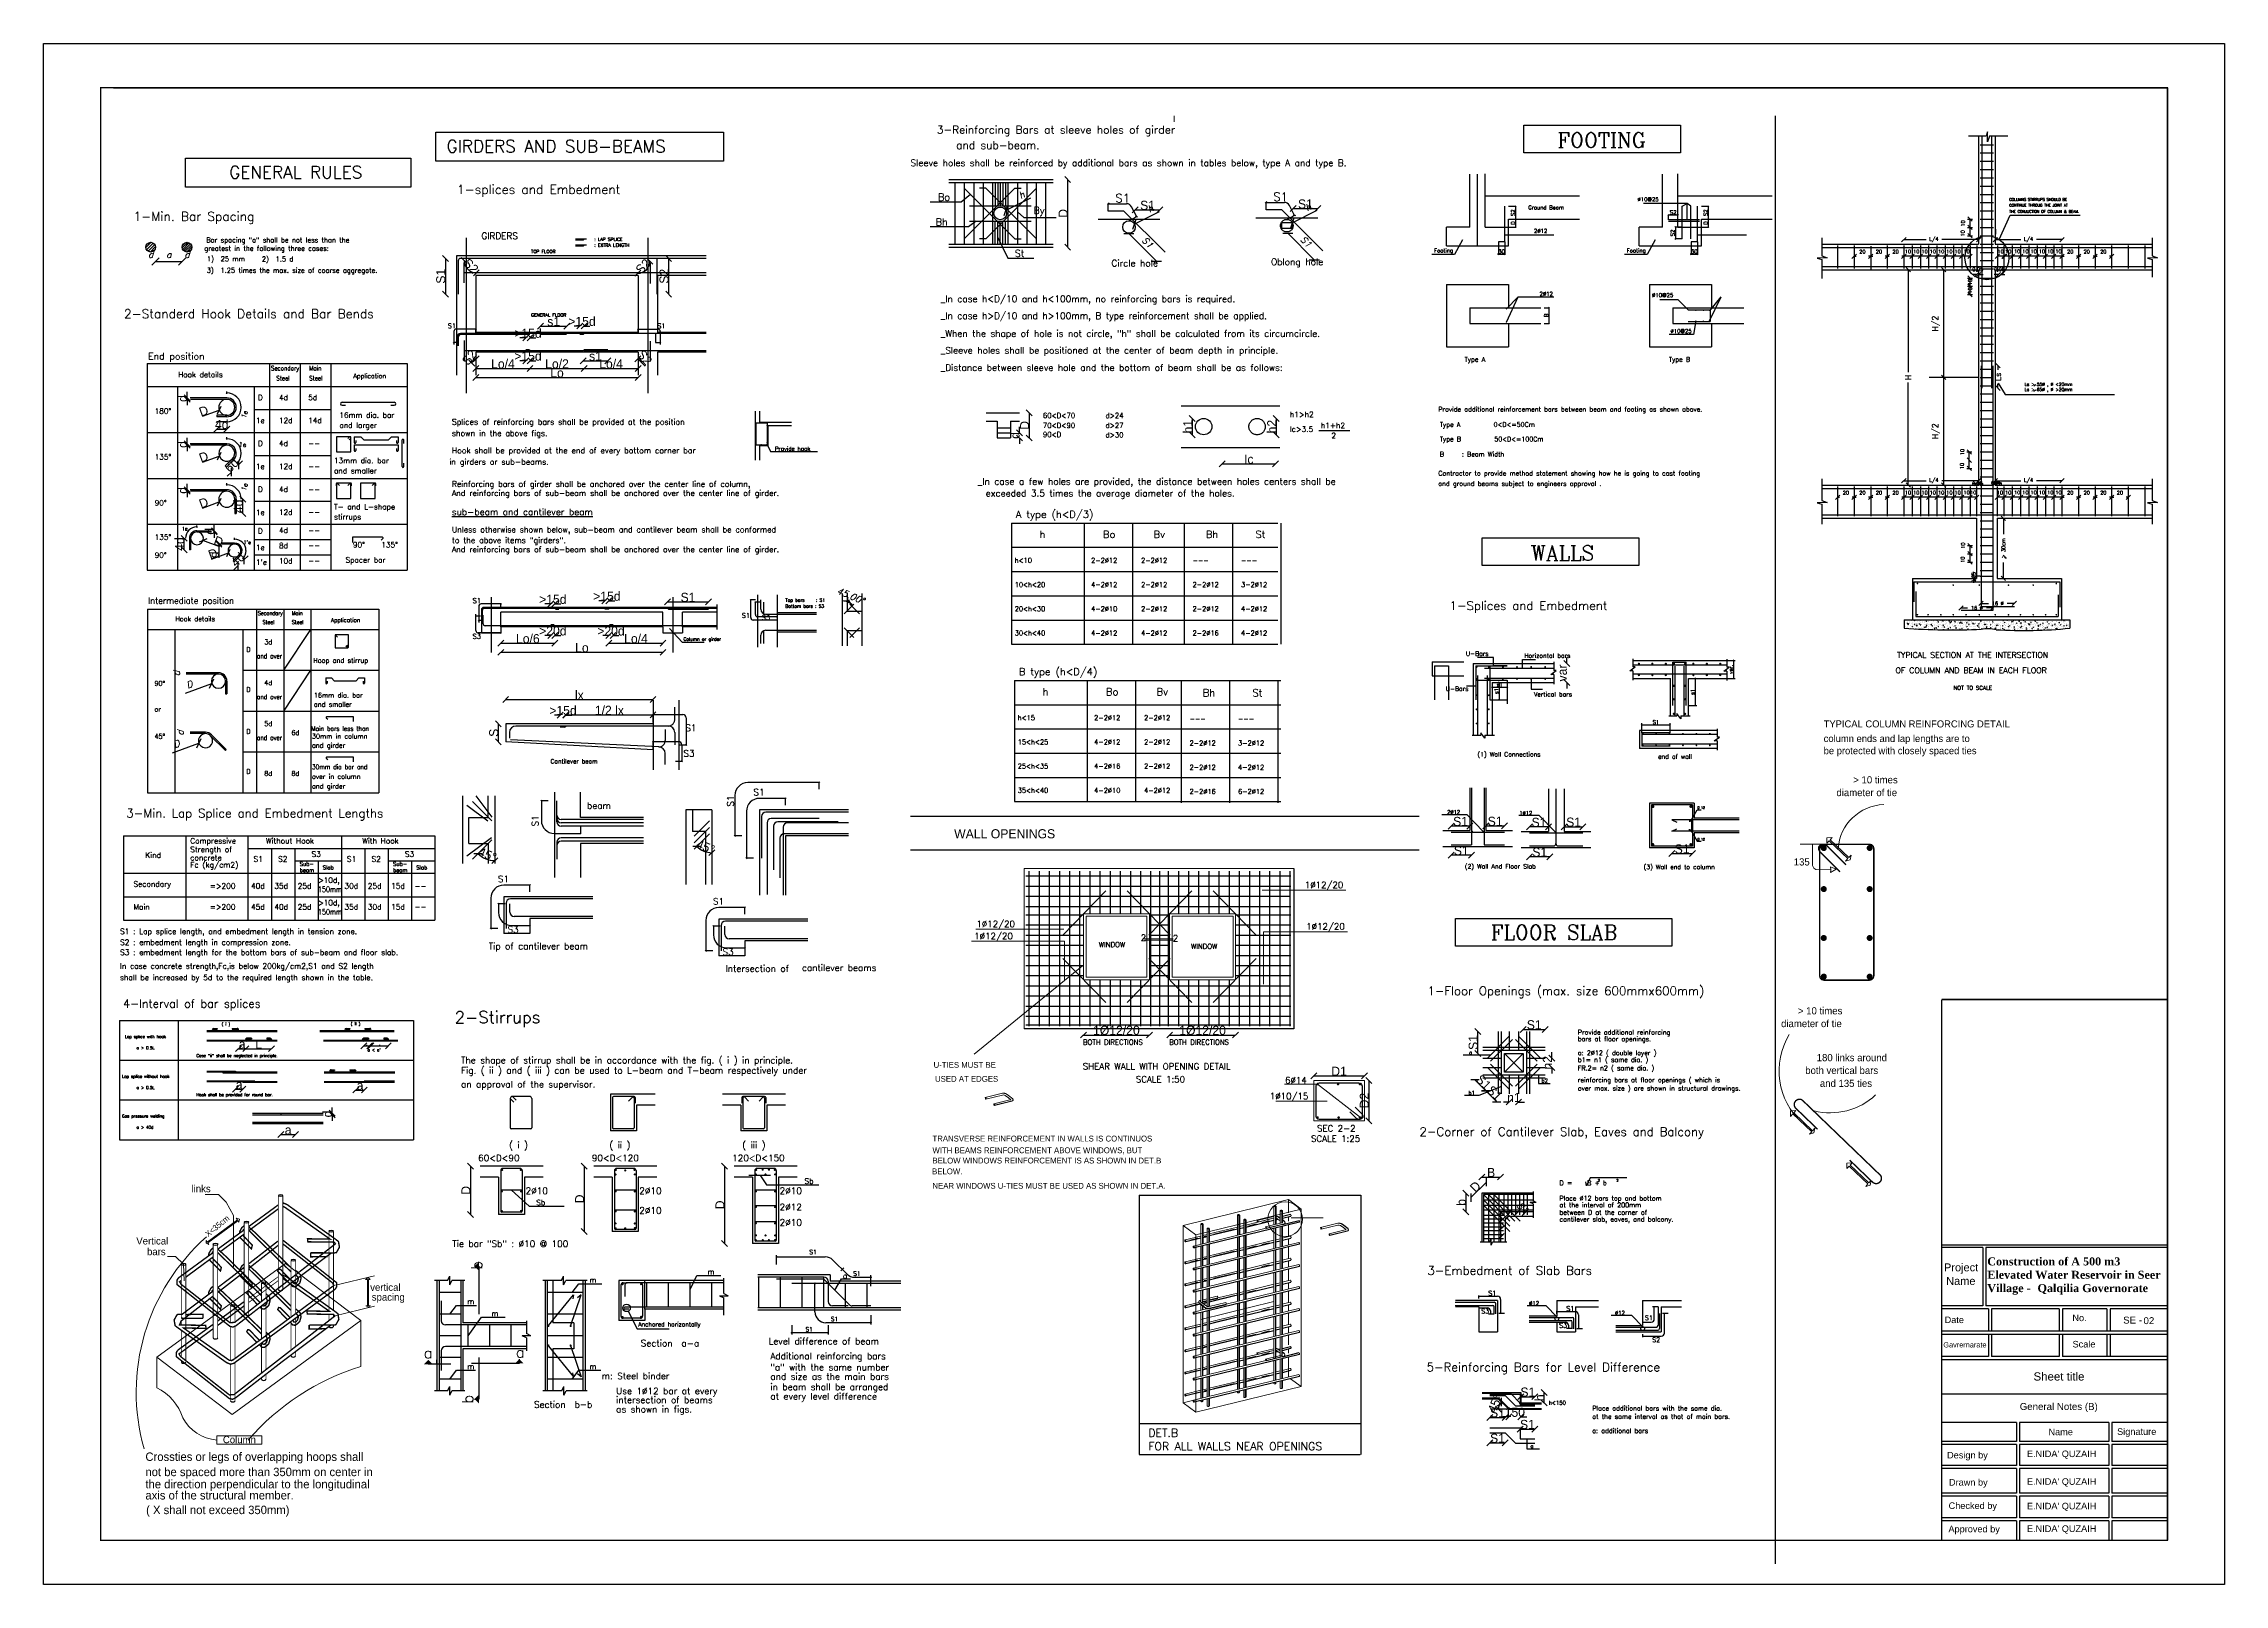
# Model space of a CAD drawing. Extents: x 166525 to 167198, y 178739 to 179747.
# Drawn here: x 167044.2 to 167104.2, y 179482.5 to 179524.8 of the extents above; entities that cross this region are included whole.
import ezdxf
from ezdxf.enums import TextEntityAlignment as Align

# ---------------------------------------------------------------- set-up
doc = ezdxf.new("R2010")
doc.units = 0
doc.header["$MEASUREMENT"] = 0
for name, pattern in [('AUSGEZOGEN', [0]), ('DASHDOT', [25.4, 12.7, -6.35, 0, -6.35]), ('HIDDEN', [9.525, 6.35, -3.175])]:
    doc.linetypes.add(name, pattern=pattern)
doc.layers.get('0').update_dxf_attribs({"linetype": 'CONTINUOUS'})
doc.layers.get('DEFPOINTS').update_dxf_attribs({"linetype": 'CONTINUOUS'})
for name, color, linetype in [('0102', 9, 'CONTINUOUS'), ('1', 7, 'CONTINUOUS'), ('BEAM-REIN', 2, 'CONTINUOUS'), ('beams', 4, 'CONTINUOUS'), ('BIM', 1, 'CONTINUOUS'), ('CL', 7, 'AUSGEZOGEN'), ('Column', 6, 'CONTINUOUS'), ('COLUMNS', 1, 'CONTINUOUS'), ('COVER', 7, 'CONTINUOUS'), ('DIM', 144, 'CONTINUOUS'), ('DIMCEN', 4, 'CONTINUOUS'), ('FRAM-TXT', 4, 'CONTINUOUS'), ('FRAME', 2, 'CONTINUOUS'), ('H', 31, 'CONTINUOUS'), ('HATCH', 40, 'CONTINUOUS'), ('MHATCH', 8, 'CONTINUOUS'), ('OUT', 6, 'CONTINUOUS'), ('outdim', 42, 'CONTINUOUS'), ('REBARS', 2, 'CONTINUOUS'), ('slab', 6, 'CONTINUOUS'), ('sss', 4, 'CONTINUOUS'), ('ST', 2, 'CONTINUOUS'), ('Steel', 2, 'CONTINUOUS'), ('TEXT', 7, 'CONTINUOUS'), ('TXT', 6, 'CONTINUOUS'), ('WALLS', 7, 'CONTINUOUS'), ('win', 4, 'CONTINUOUS')]:
    doc.layers.add(name, color=color, linetype=linetype)
for name, color, linetype, lineweight in [('BARS', 2, 'CONTINUOUS', 0), ('BEAM', 6, 'CONTINUOUS', 13), ('Frame-PW - KA_FRAME', 7, 'CONTINUOUS', 80), ('HBARS_BACK', 15, 'CONTINUOUS', 0), ('HBARS_FRNT', 3, 'CONTINUOUS', 0), ('LINE', 8, 'CONTINUOUS', 9), ('STIRRUP', 1, 'CONTINUOUS', 25), ('TTEXT', 4, 'CONTINUOUS', 25), ('UBARS', 1, 'CONTINUOUS', 0), ('VBARS', 6, 'CONTINUOUS', 0), ('WFRAME', 9, 'HIDDEN', 0)]:
    doc.layers.add(name, color=color, linetype=linetype, lineweight=lineweight)
doc.styles.add('ITALICC', font='italicc')
doc.styles.add('ROMANC', font='romanc', dxfattribs={"height": 30})
doc.styles.add('ROMANS', font='romans.shx')
doc.dimstyles.new('1', dxfattribs={"dimtxt": 0.18, "dimasz": 0, "dimexe": 0, "dimexo": 0, "dimgap": 0.1, "dimtad": 1, "dimlfac": 0.5, "dimzin": 0, "dimdsep": 46, "dimtxsty": 'ITALICC', "dimtsz": 0.1, "dimcen": 0, "dimse1": 1, "dimse2": 1, "dimclrd": 256, "dimclre": 256, "dimclrt": 6, "dimadec": 0, "dimazin": 0, "dimtfac": 5, "dimtix": 1, "dimtofl": 0, "dimtmove": 2, "dimatfit": 3, "dimfxl": 1, "dimtolj": 1, "dimtzin": 0, "dimarcsym": 0})
doc.dimstyles.new('dim100', dxfattribs={"dimtxt": 0.16, "dimasz": 0.12, "dimexe": 0.00018, "dimexo": 0.000625, "dimgap": 0.09, "dimtad": 1, "dimdec": 0, "dimlfac": 100, "dimrnd": 1, "dimzin": 0, "dimdsep": 46, "dimtxsty": 'ROMANS', "dimblk1": 'OBLIQUE', "dimblk2": 'OBLIQUE', "dimsah": 1, "dimcen": 0.09, "dimse1": 1, "dimse2": 1, "dimclrd": 8, "dimclre": 8, "dimclrt": 7, "dimadec": 0, "dimazin": 0, "dimtfac": 1, "dimtdec": 0, "dimtix": 1, "dimtofl": 0, "dimtmove": 2, "dimatfit": 3, "dimldrblk": 'OBLIQUE', "dimfxl": 0.00018, "dimtolj": 1, "dimtzin": 0, "dimarcsym": 0})
doc.dimstyles.new('mais 1-100 plan', dxfattribs={"dimtxt": 0.25, "dimasz": 0.1635, "dimexe": 0.18, "dimexo": 0.0625, "dimgap": 0, "dimtad": 1, "dimzin": 0, "dimdsep": 46, "dimtxsty": 'Standard', "dimblk": 'OBLIQUE', "dimcen": 0, "dimse1": 1, "dimse2": 1, "dimclrd": 8, "dimclrt": 4, "dimadec": 0, "dimazin": 0, "dimtfac": 1, "dimtix": 1, "dimtofl": 0, "dimtmove": 0, "dimatfit": 3, "dimldrblk": 'OBLIQUE', "dimfxl": 0.18, "dimtolj": 1, "dimtzin": 0, "dimarcsym": 0})

# ---------------------------------------------------------------- blocks, each defined once
blk = doc.blocks.new('SIMDOT')
at = {"const_width": 0.5, "flags": 128}
blk.add_lwpolyline([(-0.25, 0, 1), (0.25, 0, 1), (-0.25, 0)], format="xyb", dxfattribs=at)
blk = doc.blocks.new('_OBLIQUE')
at = {"color": 0, "linetype": 'ByBlock'}
blk.add_line((-0.5, -0.5), (0.5, 0.5), dxfattribs=at)
blk = doc.blocks.new('*D1442')
at = {"color": 8, "linetype": 'Continuous', "lineweight": -2, "transparency": 16777216}
blk.add_line((167059.095, 179493.956), (167059.095, 179492.164), dxfattribs=at)
at = {"layer": 'DEFPOINTS', "color": 0, "linetype": 'Continuous', "transparency": 16777216}
for p in [(167059.256, 179493.956), (167059.095, 179492.164), (167059.76, 179492.164)]:
    blk.add_point(p, dxfattribs=at)
at = {"color": 8, "linetype": 'Continuous', "lineweight": -2, "transparency": 16777216, "xscale": 0.1635000000000001, "yscale": 0.1635000000000001, "zscale": 0.1635000000000001}
for p, rotation in [((167059.095, 179493.956), 90), ((167059.095, 179492.164), 270)]:
    blk.add_blockref('_OBLIQUE', p, dxfattribs=dict(at, rotation=rotation))
at = {"color": 4, "linetype": 'Continuous', "transparency": 16777216, "insert": (167058.97, 179493.06), "char_height": 0.25, "attachment_point": 5, "rotation": 90}
blk.add_mtext('\\A1;{D}', dxfattribs=at)
blk = doc.blocks.new('*D1443')
at = {"color": 8, "linetype": 'Continuous', "lineweight": -2, "transparency": 16777216}
blk.add_line((167056.939, 179506.776), (167060.988, 179506.776), dxfattribs=at)
at = {"layer": 'DEFPOINTS', "color": 0, "linetype": 'Continuous', "transparency": 16777216}
for p in [(167060.988, 179506.776), (167056.939, 179506.108), (167060.988, 179506.144)]:
    blk.add_point(p, dxfattribs=at)
at = {"color": 8, "linetype": 'Continuous', "lineweight": -2, "transparency": 16777216, "xscale": 0.1635000000000001, "yscale": 0.1635000000000001, "zscale": 0.1635000000000001, "rotation": 180}
blk.add_blockref('_OBLIQUE', (167056.939, 179506.776), dxfattribs=at)
at = {"color": 8, "linetype": 'Continuous', "lineweight": -2, "transparency": 16777216, "xscale": 0.1635000000000001, "yscale": 0.1635000000000001, "zscale": 0.1635000000000001}
blk.add_blockref('_OBLIQUE', (167060.988, 179506.776), dxfattribs=at)
at = {"color": 4, "linetype": 'Continuous', "transparency": 16777216, "insert": (167058.964, 179506.901), "char_height": 0.25, "attachment_point": 5}
blk.add_mtext('\\A1;{lx}', dxfattribs=at)
blk = doc.blocks.new('*D1444')
at = {"color": 8, "linetype": 'Continuous', "lineweight": -2, "transparency": 16777216}
blk.add_line((167056.123, 179515.622), (167060.578, 179515.622), dxfattribs=at)
at = {"layer": 'DEFPOINTS', "color": 0, "linetype": 'Continuous', "transparency": 16777216}
for p in [(167056.123, 179516.203), (167060.578, 179516.172), (167060.578, 179515.622)]:
    blk.add_point(p, dxfattribs=at)
at = {"color": 8, "linetype": 'Continuous', "lineweight": -2, "transparency": 16777216, "xscale": 0.1635000000000001, "yscale": 0.1635000000000001, "zscale": 0.1635000000000001, "rotation": 180}
blk.add_blockref('_OBLIQUE', (167056.123, 179515.622), dxfattribs=at)
at = {"color": 8, "linetype": 'Continuous', "lineweight": -2, "transparency": 16777216, "xscale": 0.1635000000000001, "yscale": 0.1635000000000001, "zscale": 0.1635000000000001}
blk.add_blockref('_OBLIQUE', (167060.578, 179515.622), dxfattribs=at)
at = {"color": 4, "linetype": 'Continuous', "transparency": 16777216, "insert": (167058.35, 179515.747), "char_height": 0.25, "attachment_point": 5}
blk.add_mtext('\\A1;{Lo}', dxfattribs=at)
blk = doc.blocks.new('*D1445')
at = {"color": 8, "linetype": 'Continuous', "lineweight": -2, "transparency": 16777216}
blk.add_line((167057.608, 179515.871), (167059.093, 179515.871), dxfattribs=at)
at = {"layer": 'DEFPOINTS', "color": 0, "linetype": 'Continuous', "transparency": 16777216}
for p in [(167057.608, 179516.233), (167059.093, 179516.233), (167059.093, 179515.871)]:
    blk.add_point(p, dxfattribs=at)
at = {"color": 8, "linetype": 'Continuous', "lineweight": -2, "transparency": 16777216, "xscale": 0.1635000000000001, "yscale": 0.1635000000000001, "zscale": 0.1635000000000001, "rotation": 180}
blk.add_blockref('_OBLIQUE', (167057.608, 179515.871), dxfattribs=at)
at = {"color": 8, "linetype": 'Continuous', "lineweight": -2, "transparency": 16777216, "xscale": 0.1635000000000001, "yscale": 0.1635000000000001, "zscale": 0.1635000000000001}
blk.add_blockref('_OBLIQUE', (167059.093, 179515.871), dxfattribs=at)
at = {"color": 4, "linetype": 'Continuous', "transparency": 16777216, "insert": (167058.35, 179515.996), "char_height": 0.25, "attachment_point": 5}
blk.add_mtext('\\A1;{Lo/2}', dxfattribs=at)
blk = doc.blocks.new('*D1446')
at = {"color": 8, "linetype": 'Continuous', "lineweight": -2, "transparency": 16777216}
blk.add_line((167056.806, 179508.074), (167061.262, 179508.074), dxfattribs=at)
at = {"layer": 'DEFPOINTS', "color": 0, "linetype": 'Continuous', "transparency": 16777216}
for p in [(167056.806, 179508.655), (167061.262, 179508.624), (167061.262, 179508.074)]:
    blk.add_point(p, dxfattribs=at)
at = {"color": 8, "linetype": 'Continuous', "lineweight": -2, "transparency": 16777216, "xscale": 0.1635000000000001, "yscale": 0.1635000000000001, "zscale": 0.1635000000000001, "rotation": 180}
blk.add_blockref('_OBLIQUE', (167056.806, 179508.074), dxfattribs=at)
at = {"color": 8, "linetype": 'Continuous', "lineweight": -2, "transparency": 16777216, "xscale": 0.1635000000000001, "yscale": 0.1635000000000001, "zscale": 0.1635000000000001}
blk.add_blockref('_OBLIQUE', (167061.262, 179508.074), dxfattribs=at)
at = {"color": 4, "linetype": 'Continuous', "transparency": 16777216, "insert": (167059.034, 179508.199), "char_height": 0.25, "attachment_point": 5}
blk.add_mtext('\\A1;{Lo}', dxfattribs=at)
blk = doc.blocks.new('*D1447')
at = {"color": 8, "linetype": 'Continuous', "lineweight": -2, "transparency": 16777216}
blk.add_line((167059.777, 179508.323), (167061.262, 179508.323), dxfattribs=at)
at = {"layer": 'DEFPOINTS', "color": 0, "linetype": 'Continuous', "transparency": 16777216}
for p in [(167059.777, 179508.685), (167061.262, 179508.616), (167061.262, 179508.323)]:
    blk.add_point(p, dxfattribs=at)
at = {"color": 8, "linetype": 'Continuous', "lineweight": -2, "transparency": 16777216, "xscale": 0.1635000000000001, "yscale": 0.1635000000000001, "zscale": 0.1635000000000001, "rotation": 180}
blk.add_blockref('_OBLIQUE', (167059.777, 179508.323), dxfattribs=at)
at = {"color": 8, "linetype": 'Continuous', "lineweight": -2, "transparency": 16777216, "xscale": 0.1635000000000001, "yscale": 0.1635000000000001, "zscale": 0.1635000000000001}
blk.add_blockref('_OBLIQUE', (167061.262, 179508.323), dxfattribs=at)
at = {"color": 4, "linetype": 'Continuous', "transparency": 16777216, "insert": (167060.52, 179508.448), "char_height": 0.25, "attachment_point": 5}
blk.add_mtext('\\A1;{Lo/4}', dxfattribs=at)
blk = doc.blocks.new('*D1448')
at = {"color": 8, "linetype": 'Continuous', "lineweight": -2, "transparency": 16777216}
for p, q in [((167059.777, 179508.533), (167059.613, 179508.533)), ((167059.889, 179508.533), (167060.053, 179508.533))]:
    blk.add_line(p, q, dxfattribs=at)
at = {"layer": 'DEFPOINTS', "color": 0, "linetype": 'Continuous', "transparency": 16777216}
for p in [(167059.777, 179508.685), (167059.889, 179508.689), (167059.889, 179508.533)]:
    blk.add_point(p, dxfattribs=at)
at = {"color": 8, "linetype": 'Continuous', "lineweight": -2, "transparency": 16777216, "xscale": 0.1635000000000001, "yscale": 0.1635000000000001, "zscale": 0.1635000000000001}
blk.add_blockref('_OBLIQUE', (167059.777, 179508.533), dxfattribs=at)
at = {"color": 8, "linetype": 'Continuous', "lineweight": -2, "transparency": 16777216, "xscale": 0.1635000000000001, "yscale": 0.1635000000000001, "zscale": 0.1635000000000001, "rotation": 180}
blk.add_blockref('_OBLIQUE', (167059.889, 179508.533), dxfattribs=at)
at = {"color": 4, "linetype": 'Continuous', "transparency": 16777216, "insert": (167059.833, 179508.658), "char_height": 0.25, "attachment_point": 5}
blk.add_mtext('\\A1;{>20d}', dxfattribs=at)
blk = doc.blocks.new('*D1449')
at = {"color": 8, "linetype": 'Continuous', "lineweight": -2, "transparency": 16777216}
for p, q in [((167059.665, 179509.489), (167059.502, 179509.489)), ((167059.777, 179509.489), (167059.94, 179509.489))]:
    blk.add_line(p, q, dxfattribs=at)
at = {"layer": 'DEFPOINTS', "color": 0, "linetype": 'Continuous', "transparency": 16777216}
for p in [(167059.665, 179509.357), (167059.777, 179509.489), (167059.777, 179509.383)]:
    blk.add_point(p, dxfattribs=at)
at = {"color": 8, "linetype": 'Continuous', "lineweight": -2, "transparency": 16777216, "xscale": 0.1635000000000001, "yscale": 0.1635000000000001, "zscale": 0.1635000000000001}
blk.add_blockref('_OBLIQUE', (167059.665, 179509.489), dxfattribs=at)
at = {"color": 8, "linetype": 'Continuous', "lineweight": -2, "transparency": 16777216, "xscale": 0.1635000000000001, "yscale": 0.1635000000000001, "zscale": 0.1635000000000001, "rotation": 180}
blk.add_blockref('_OBLIQUE', (167059.777, 179509.489), dxfattribs=at)
at = {"color": 4, "linetype": 'Continuous', "transparency": 16777216, "insert": (167059.721, 179509.614), "char_height": 0.25, "attachment_point": 5}
blk.add_mtext('\\A1;{>15d}', dxfattribs=at)
blk = doc.blocks.new('*D1450')
at = {"color": 8, "linetype": 'Continuous', "lineweight": -2, "transparency": 16777216}
for p, q in [((167058.981, 179517.037), (167058.818, 179517.037)), ((167059.093, 179517.037), (167059.256, 179517.037))]:
    blk.add_line(p, q, dxfattribs=at)
at = {"layer": 'DEFPOINTS', "color": 0, "linetype": 'Continuous', "transparency": 16777216}
for p in [(167058.981, 179516.905), (167059.093, 179517.037), (167059.093, 179516.931)]:
    blk.add_point(p, dxfattribs=at)
at = {"color": 8, "linetype": 'Continuous', "lineweight": -2, "transparency": 16777216, "xscale": 0.1635000000000001, "yscale": 0.1635000000000001, "zscale": 0.1635000000000001}
blk.add_blockref('_OBLIQUE', (167058.981, 179517.037), dxfattribs=at)
at = {"color": 8, "linetype": 'Continuous', "lineweight": -2, "transparency": 16777216, "xscale": 0.1635000000000001, "yscale": 0.1635000000000001, "zscale": 0.1635000000000001, "rotation": 180}
blk.add_blockref('_OBLIQUE', (167059.093, 179517.037), dxfattribs=at)
at = {"color": 4, "linetype": 'Continuous', "transparency": 16777216, "insert": (167059.037, 179517.162), "char_height": 0.25, "attachment_point": 5}
blk.add_mtext('\\A1;{>15d}', dxfattribs=at)
blk = doc.blocks.new('*D1451')
at = {"color": 8, "linetype": 'Continuous', "lineweight": -2, "transparency": 16777216}
blk.add_line((167049.801, 179497.186), (167050.505, 179497.186), dxfattribs=at)
at = {"layer": 'DEFPOINTS', "color": 0, "linetype": 'Continuous', "transparency": 16777216}
for p in [(167049.801, 179497.349), (167050.505, 179497.299), (167050.505, 179497.186)]:
    blk.add_point(p, dxfattribs=at)
at = {"color": 8, "linetype": 'Continuous', "lineweight": -2, "transparency": 16777216, "xscale": 0.1635000000000001, "yscale": 0.1635000000000001, "zscale": 0.1635000000000001, "rotation": 180}
blk.add_blockref('_OBLIQUE', (167049.801, 179497.186), dxfattribs=at)
at = {"color": 8, "linetype": 'Continuous', "lineweight": -2, "transparency": 16777216, "xscale": 0.1635000000000001, "yscale": 0.1635000000000001, "zscale": 0.1635000000000001}
blk.add_blockref('_OBLIQUE', (167050.505, 179497.186), dxfattribs=at)
at = {"color": 4, "linetype": 'Continuous', "transparency": 16777216, "insert": (167050.153, 179497.311), "char_height": 0.25, "attachment_point": 5}
blk.add_mtext('\\A1;{L}', dxfattribs=at)
blk = doc.blocks.new('*D1452')
at = {"color": 8, "linetype": 'Continuous', "lineweight": -2, "transparency": 16777216}
blk.add_line((167049.514, 179496.075), (167049.72, 179496.075), dxfattribs=at)
at = {"layer": 'DEFPOINTS', "color": 0, "linetype": 'Continuous', "transparency": 16777216}
for p in [(167049.514, 179496.459), (167049.72, 179496.238), (167049.72, 179496.075)]:
    blk.add_point(p, dxfattribs=at)
at = {"color": 8, "linetype": 'Continuous', "lineweight": -2, "transparency": 16777216, "xscale": 0.1635000000000001, "yscale": 0.1635000000000001, "zscale": 0.1635000000000001, "rotation": 180}
blk.add_blockref('_OBLIQUE', (167049.514, 179496.075), dxfattribs=at)
at = {"color": 8, "linetype": 'Continuous', "lineweight": -2, "transparency": 16777216, "xscale": 0.1635000000000001, "yscale": 0.1635000000000001, "zscale": 0.1635000000000001}
blk.add_blockref('_OBLIQUE', (167049.72, 179496.075), dxfattribs=at)
at = {"color": 4, "linetype": 'Continuous', "transparency": 16777216, "insert": (167049.617, 179496.2), "char_height": 0.25, "attachment_point": 5}
blk.add_mtext('\\A1;{a}', dxfattribs=at)
blk = doc.blocks.new('*D1453')
at = {"color": 8, "linetype": 'Continuous', "lineweight": -2, "transparency": 16777216}
blk.add_line((167049.595, 179497.186), (167049.801, 179497.186), dxfattribs=at)
at = {"layer": 'DEFPOINTS', "color": 0, "linetype": 'Continuous', "transparency": 16777216}
for p in [(167049.595, 179497.57), (167049.801, 179497.349), (167049.801, 179497.186)]:
    blk.add_point(p, dxfattribs=at)
at = {"color": 8, "linetype": 'Continuous', "lineweight": -2, "transparency": 16777216, "xscale": 0.1635000000000001, "yscale": 0.1635000000000001, "zscale": 0.1635000000000001, "rotation": 180}
blk.add_blockref('_OBLIQUE', (167049.595, 179497.186), dxfattribs=at)
at = {"color": 8, "linetype": 'Continuous', "lineweight": -2, "transparency": 16777216, "xscale": 0.1635000000000001, "yscale": 0.1635000000000001, "zscale": 0.1635000000000001}
blk.add_blockref('_OBLIQUE', (167049.801, 179497.186), dxfattribs=at)
at = {"color": 4, "linetype": 'Continuous', "transparency": 16777216, "insert": (167049.698, 179497.311), "char_height": 0.25, "attachment_point": 5}
blk.add_mtext('\\A1;{a}', dxfattribs=at)
blk = doc.blocks.new('*D1454')
at = {"color": 8, "linetype": 'Continuous', "lineweight": -2, "transparency": 16777216}
blk.add_line((167050.763, 179494.828), (167051.164, 179494.828), dxfattribs=at)
at = {"layer": 'DEFPOINTS', "color": 0, "linetype": 'Continuous', "transparency": 16777216}
for p in [(167050.763, 179495.299), (167051.164, 179495.048), (167051.164, 179494.828)]:
    blk.add_point(p, dxfattribs=at)
at = {"color": 8, "linetype": 'Continuous', "lineweight": -2, "transparency": 16777216, "xscale": 0.1635000000000001, "yscale": 0.1635000000000001, "zscale": 0.1635000000000001, "rotation": 180}
blk.add_blockref('_OBLIQUE', (167050.763, 179494.828), dxfattribs=at)
at = {"color": 8, "linetype": 'Continuous', "lineweight": -2, "transparency": 16777216, "xscale": 0.1635000000000001, "yscale": 0.1635000000000001, "zscale": 0.1635000000000001}
blk.add_blockref('_OBLIQUE', (167051.164, 179494.828), dxfattribs=at)
at = {"color": 4, "linetype": 'Continuous', "transparency": 16777216, "insert": (167050.963, 179494.953), "char_height": 0.25, "attachment_point": 5}
blk.add_mtext('\\A1;{a}', dxfattribs=at)
blk = doc.blocks.new('*D1455')
at = {"color": 8, "linetype": 'Continuous', "lineweight": -2, "transparency": 16777216}
for p, q in [((167052.17, 179495.411), (167052.17, 179495.575)), ((167052.17, 179495.371), (167052.17, 179495.207))]:
    blk.add_line(p, q, dxfattribs=at)
at = {"layer": 'DEFPOINTS', "color": 0, "linetype": 'Continuous', "transparency": 16777216}
for p in [(167052.036, 179495.411), (167052.037, 179495.371), (167052.17, 179495.371)]:
    blk.add_point(p, dxfattribs=at)
at = {"color": 8, "linetype": 'Continuous', "lineweight": -2, "transparency": 16777216, "xscale": 0.1635000000000001, "yscale": 0.1635000000000001, "zscale": 0.1635000000000001}
for p, rotation in [((167052.17, 179495.411), 270), ((167052.17, 179495.371), 90)]:
    blk.add_blockref('_OBLIQUE', p, dxfattribs=dict(at, rotation=rotation))
at = {"color": 4, "linetype": 'Continuous', "transparency": 16777216, "insert": (167052.045, 179495.391), "char_height": 0.25, "attachment_point": 5, "rotation": 90}
blk.add_mtext('\\A1;{d}', dxfattribs=at)
blk = doc.blocks.new('*D1456')
at = {"color": 8, "linetype": 'Continuous', "lineweight": -2, "transparency": 16777216}
blk.add_line((167053.238, 179497.262), (167053.716, 179497.262), dxfattribs=at)
at = {"layer": 'DEFPOINTS', "color": 0, "linetype": 'Continuous', "transparency": 16777216}
for p in [(167053.238, 179497.391), (167053.716, 179497.411), (167053.716, 179497.262)]:
    blk.add_point(p, dxfattribs=at)
at = {"color": 8, "linetype": 'Continuous', "lineweight": -2, "transparency": 16777216, "xscale": 0.1635000000000001, "yscale": 0.1635000000000001, "zscale": 0.1635000000000001, "rotation": 180}
blk.add_blockref('_OBLIQUE', (167053.238, 179497.262), dxfattribs=at)
at = {"color": 8, "linetype": 'Continuous', "lineweight": -2, "transparency": 16777216, "xscale": 0.1635000000000001, "yscale": 0.1635000000000001, "zscale": 0.1635000000000001}
blk.add_blockref('_OBLIQUE', (167053.716, 179497.262), dxfattribs=at)
at = {"color": 4, "linetype": 'Continuous', "transparency": 16777216, "insert": (167053.477, 179497.387), "char_height": 0.25, "attachment_point": 5}
blk.add_mtext('\\A1;{.}', dxfattribs=at)
blk = doc.blocks.new('*D1457')
at = {"color": 8, "linetype": 'Continuous', "lineweight": -2, "transparency": 16777216}
blk.add_line((167052.822, 179496.051), (167053.056, 179496.051), dxfattribs=at)
at = {"layer": 'DEFPOINTS', "color": 0, "linetype": 'Continuous', "transparency": 16777216}
for p in [(167052.822, 179496.435), (167053.056, 179496.184), (167053.056, 179496.051)]:
    blk.add_point(p, dxfattribs=at)
at = {"color": 8, "linetype": 'Continuous', "lineweight": -2, "transparency": 16777216, "xscale": 0.1635000000000001, "yscale": 0.1635000000000001, "zscale": 0.1635000000000001, "rotation": 180}
blk.add_blockref('_OBLIQUE', (167052.822, 179496.051), dxfattribs=at)
at = {"color": 8, "linetype": 'Continuous', "lineweight": -2, "transparency": 16777216, "xscale": 0.1635000000000001, "yscale": 0.1635000000000001, "zscale": 0.1635000000000001}
blk.add_blockref('_OBLIQUE', (167053.056, 179496.051), dxfattribs=at)
at = {"color": 4, "linetype": 'Continuous', "transparency": 16777216, "insert": (167052.939, 179496.176), "char_height": 0.25, "attachment_point": 5}
blk.add_mtext('\\A1;{a}', dxfattribs=at)
blk = doc.blocks.new('*D1458')
at = {"color": 8, "linetype": 'Continuous', "lineweight": -2, "transparency": 16777216}
blk.add_line((167053.039, 179497.262), (167053.203, 179497.262), dxfattribs=at)
at = {"layer": 'DEFPOINTS', "color": 0, "linetype": 'Continuous', "transparency": 16777216}
for p in [(167053.039, 179497.411), (167053.203, 179497.682), (167053.203, 179497.262)]:
    blk.add_point(p, dxfattribs=at)
at = {"color": 8, "linetype": 'Continuous', "lineweight": -2, "transparency": 16777216, "xscale": 0.1635000000000001, "yscale": 0.1635000000000001, "zscale": 0.1635000000000001, "rotation": 180}
blk.add_blockref('_OBLIQUE', (167053.039, 179497.262), dxfattribs=at)
at = {"color": 8, "linetype": 'Continuous', "lineweight": -2, "transparency": 16777216, "xscale": 0.1635000000000001, "yscale": 0.1635000000000001, "zscale": 0.1635000000000001}
blk.add_blockref('_OBLIQUE', (167053.203, 179497.262), dxfattribs=at)
at = {"color": 4, "linetype": 'Continuous', "transparency": 16777216, "insert": (167053.121, 179497.387), "char_height": 0.25, "attachment_point": 5}
blk.add_mtext('\\A1;{.}', dxfattribs=at)
blk = doc.blocks.new('*D1459')
at = {"color": 8, "linetype": 'Continuous', "lineweight": -2, "transparency": 16777216}
blk.add_line((167055.971, 179493.956), (167055.971, 179492.635), dxfattribs=at)
at = {"layer": 'DEFPOINTS', "color": 0, "linetype": 'Continuous', "transparency": 16777216}
for p in [(167056.132, 179493.956), (167055.971, 179492.635), (167056.635, 179492.635)]:
    blk.add_point(p, dxfattribs=at)
at = {"color": 8, "linetype": 'Continuous', "lineweight": -2, "transparency": 16777216, "xscale": 0.1635000000000001, "yscale": 0.1635000000000001, "zscale": 0.1635000000000001}
for p, rotation in [((167055.971, 179493.956), 90), ((167055.971, 179492.635), 270)]:
    blk.add_blockref('_OBLIQUE', p, dxfattribs=dict(at, rotation=rotation))
at = {"color": 4, "linetype": 'Continuous', "transparency": 16777216, "insert": (167055.846, 179493.295), "char_height": 0.25, "attachment_point": 5, "rotation": 90}
blk.add_mtext('\\A1;{D}', dxfattribs=at)
blk = doc.blocks.new('*D1460')
at = {"color": 8, "linetype": 'Continuous', "lineweight": -2, "transparency": 16777216}
blk.add_arc((167056.641, 179503.004), 0.652, 225, 270, dxfattribs=at)
at = {"layer": 'DEFPOINTS', "color": 0, "linetype": 'Continuous', "transparency": 16777216}
for p in [(167056.641, 179504.129), (167056.558, 179502.921), (167056.028, 179502.391), (167056.472, 179502.374), (167056.641, 179502.27)]:
    blk.add_point(p, dxfattribs=at)
at = {"color": 8, "linetype": 'Continuous', "lineweight": -2, "transparency": 16777216, "xscale": 0.1635000000000001, "yscale": 0.1635000000000001, "zscale": 0.1635000000000001}
for p, rotation in [((167056.18, 179502.542), 135.0000000001833), ((167056.641, 179502.351), 2.191846704135969e-10)]:
    blk.add_blockref('_OBLIQUE', p, dxfattribs=dict(at, rotation=rotation))
at = {"color": 4, "linetype": 'Continuous', "transparency": 16777216, "insert": (167056.439, 179502.516), "char_height": 0.25, "attachment_point": 5, "rotation": 337.5}
blk.add_mtext('\\A1;45°', dxfattribs=at)
blk = doc.blocks.new('*D1461')
at = {"layer": '1', "lineweight": -2, "transparency": 16777216}
for p, q in [((167047.786, 179505.313), (167048.511, 179505.579)), ((167048.451, 179505.45), (167048.57, 179505.707))]:
    blk.add_line(p, q, dxfattribs=at)
at = {"layer": 'DEFPOINTS', "color": 0, "transparency": 16777216}
for p in [(167048.511, 179505.579), (167048.877, 179505.713)]:
    blk.add_point(p, dxfattribs=at)
at = {"layer": '1', "color": 6, "transparency": 16777216, "insert": (167047.895, 179505.556), "char_height": 0.18, "attachment_point": 5, "rotation": 20.1139, "style": 'ITALICC'}
blk.add_mtext('\\A1;{D}', dxfattribs=at)
blk = doc.blocks.new('*D1462')
at = {"layer": 'DEFPOINTS', "color": 0, "transparency": 16777216}
for p in [(167047.321, 179519.093), (167048.052, 179519.093), (167048.052, 179518.809)]:
    blk.add_point(p, dxfattribs=at)
at = {"layer": 'TEXT', "lineweight": -2, "transparency": 16777216}
for p, q in [((167047.221, 179518.709), (167047.421, 179518.909)), ((167047.321, 179518.809), (167048.052, 179518.809)), ((167047.952, 179518.709), (167048.152, 179518.909))]:
    blk.add_line(p, q, dxfattribs=at)
at = {"layer": 'TEXT', "color": 6, "transparency": 16777216, "insert": (167047.686, 179518.999), "char_height": 0.18, "attachment_point": 5, "style": 'ITALICC'}
blk.add_mtext('\\A1;{a}', dxfattribs=at)
blk = doc.blocks.new('*D1463')
at = {"layer": 'DEFPOINTS', "color": 0, "transparency": 16777216}
for p in [(167047.053, 179519.093), (167047.321, 179519.093), (167047.321, 179518.809)]:
    blk.add_point(p, dxfattribs=at)
at = {"layer": 'TEXT', "color": 6, "transparency": 16777216, "insert": (167047.187, 179518.999), "char_height": 0.18, "attachment_point": 5, "style": 'ITALICC'}
blk.add_mtext('\\A1;{d}', dxfattribs=at)
blk = doc.blocks.new('*D1464')
at = {"layer": 'DEFPOINTS', "color": 0, "transparency": 16777216}
for p in [(167048.052, 179519.093), (167048.319, 179519.093), (167048.319, 179518.809)]:
    blk.add_point(p, dxfattribs=at)
at = {"layer": 'TEXT', "color": 6, "transparency": 16777216, "insert": (167048.186, 179518.999), "char_height": 0.18, "attachment_point": 5, "style": 'ITALICC'}
blk.add_mtext('\\A1;{d}', dxfattribs=at)
blk = doc.blocks.new('*D1465')
at = {"color": 8, "linetype": 'Continuous', "lineweight": -2, "transparency": 16777216}
blk.add_line((167048.105, 179510.89), (167048.105, 179511.205), dxfattribs=at)
at = {"layer": 'DEFPOINTS', "color": 0, "linetype": 'Continuous', "transparency": 16777216}
for p in [(167048.105, 179511.205), (167048.195, 179511.205), (167048.195, 179510.89)]:
    blk.add_point(p, dxfattribs=at)
at = {"color": 8, "linetype": 'Continuous', "lineweight": -2, "transparency": 16777216, "xscale": 0.1635000000000001, "yscale": 0.1635000000000001, "zscale": 0.1635000000000001}
for p, rotation in [((167048.105, 179511.205), 90), ((167048.105, 179510.89), 270)]:
    blk.add_blockref('_OBLIQUE', p, dxfattribs=dict(at, rotation=rotation))
at = {"color": 4, "linetype": 'Continuous', "transparency": 16777216, "insert": (167047.98, 179511.048), "char_height": 0.25, "attachment_point": 5, "rotation": 90}
blk.add_mtext('\\A1;{4d}', dxfattribs=at)
blk = doc.blocks.new('*D1466')
at = {"color": 8, "linetype": 'Continuous', "lineweight": -2, "transparency": 16777216}
blk.add_line((167049.086, 179510.975), (167048.622, 179511.145), dxfattribs=at)
at = {"layer": 'DEFPOINTS', "color": 0, "linetype": 'Continuous', "transparency": 16777216}
for p in [(167048.293, 179511.265), (167048.622, 179511.145)]:
    blk.add_point(p, dxfattribs=at)
at = {"color": 8, "linetype": 'Continuous', "lineweight": -2, "transparency": 16777216, "xscale": 0.1635000000000001, "yscale": 0.1635000000000001, "zscale": 0.1635000000000001, "rotation": 159.8860967614583}
blk.add_blockref('_OBLIQUE', (167048.622, 179511.145), dxfattribs=at)
at = {"color": 4, "linetype": 'Continuous', "transparency": 16777216, "insert": (167049.051, 179511.121), "char_height": 0.25, "attachment_point": 5, "rotation": 339.8861}
blk.add_mtext('\\A1;{D}', dxfattribs=at)
blk = doc.blocks.new('*D1467')
at = {"color": 8, "linetype": 'Continuous', "lineweight": -2, "transparency": 16777216}
for p, q in [((167048.187, 179513.803), (167048.187, 179513.967)), ((167048.187, 179513.761), (167048.187, 179513.598))]:
    blk.add_line(p, q, dxfattribs=at)
at = {"layer": 'DEFPOINTS', "color": 0, "linetype": 'Continuous', "transparency": 16777216}
for p in [(167048.187, 179513.761), (167048.272, 179513.803), (167048.278, 179513.761)]:
    blk.add_point(p, dxfattribs=at)
at = {"color": 8, "linetype": 'Continuous', "lineweight": -2, "transparency": 16777216, "xscale": 0.1635000000000001, "yscale": 0.1635000000000001, "zscale": 0.1635000000000001}
for p, rotation in [((167048.187, 179513.803), 270), ((167048.187, 179513.761), 90)]:
    blk.add_blockref('_OBLIQUE', p, dxfattribs=dict(at, rotation=rotation))
at = {"color": 4, "linetype": 'Continuous', "transparency": 16777216, "insert": (167048.062, 179513.782), "char_height": 0.25, "attachment_point": 5, "rotation": 90}
blk.add_mtext('\\A1;{d}', dxfattribs=at)
blk = doc.blocks.new('*D1468')
at = {"color": 8, "linetype": 'Continuous', "lineweight": -2, "transparency": 16777216}
for p, q in [((167048.187, 179512.542), (167048.187, 179512.705)), ((167048.187, 179512.499), (167048.187, 179512.336))]:
    blk.add_line(p, q, dxfattribs=at)
at = {"layer": 'DEFPOINTS', "color": 0, "linetype": 'Continuous', "transparency": 16777216}
for p in [(167048.187, 179512.499), (167048.272, 179512.542), (167048.278, 179512.499)]:
    blk.add_point(p, dxfattribs=at)
at = {"color": 8, "linetype": 'Continuous', "lineweight": -2, "transparency": 16777216, "xscale": 0.1635000000000001, "yscale": 0.1635000000000001, "zscale": 0.1635000000000001}
for p, rotation in [((167048.187, 179512.542), 270), ((167048.187, 179512.499), 90)]:
    blk.add_blockref('_OBLIQUE', p, dxfattribs=dict(at, rotation=rotation))
at = {"color": 4, "linetype": 'Continuous', "transparency": 16777216, "insert": (167048.062, 179512.521), "char_height": 0.25, "attachment_point": 5, "rotation": 90}
blk.add_mtext('\\A1;{d}', dxfattribs=at)
blk = doc.blocks.new('*D1469')
at = {"color": 8, "linetype": 'Continuous', "lineweight": -2, "transparency": 16777216}
for p, q in [((167048.187, 179515.065), (167048.187, 179515.228)), ((167048.187, 179515.023), (167048.187, 179514.859))]:
    blk.add_line(p, q, dxfattribs=at)
at = {"layer": 'DEFPOINTS', "color": 0, "linetype": 'Continuous', "transparency": 16777216}
for p in [(167048.187, 179515.023), (167048.272, 179515.065), (167048.278, 179515.023)]:
    blk.add_point(p, dxfattribs=at)
at = {"color": 8, "linetype": 'Continuous', "lineweight": -2, "transparency": 16777216, "xscale": 0.1635000000000001, "yscale": 0.1635000000000001, "zscale": 0.1635000000000001}
for p, rotation in [((167048.187, 179515.065), 270), ((167048.187, 179515.023), 90)]:
    blk.add_blockref('_OBLIQUE', p, dxfattribs=dict(at, rotation=rotation))
at = {"color": 4, "linetype": 'Continuous', "transparency": 16777216, "insert": (167048.062, 179515.044), "char_height": 0.25, "attachment_point": 5, "rotation": 90}
blk.add_mtext('\\A1;{d}', dxfattribs=at)
blk = doc.blocks.new('*D1470')
at = {"layer": 'DEFPOINTS', "color": 0, "transparency": 16777216}
for p in [(167048.191, 179505.841), (167048.266, 179505.878), (167048.271, 179505.841)]:
    blk.add_point(p, dxfattribs=at)
at = {"layer": '1', "color": 6, "transparency": 16777216, "insert": (167048.001, 179505.859), "char_height": 0.18, "attachment_point": 5, "rotation": 90, "style": 'ITALICC'}
blk.add_mtext('\\A1;{d}', dxfattribs=at)
blk = doc.blocks.new('*D1471')
at = {"layer": 'DEFPOINTS', "color": 0, "transparency": 16777216}
for p in [(167048.082, 179507.476), (167048.157, 179507.513), (167048.162, 179507.476)]:
    blk.add_point(p, dxfattribs=at)
at = {"layer": '1', "color": 6, "transparency": 16777216, "insert": (167047.892, 179507.495), "char_height": 0.18, "attachment_point": 5, "rotation": 90, "style": 'ITALICC'}
blk.add_mtext('\\A1;{d}', dxfattribs=at)
blk = doc.blocks.new('*D1472')
at = {"color": 8, "linetype": 'Continuous', "lineweight": -2, "transparency": 16777216}
blk.add_line((167049.716, 179511.887), (167049.716, 179512.28), dxfattribs=at)
at = {"layer": 'DEFPOINTS', "color": 0, "linetype": 'Continuous', "transparency": 16777216}
for p in [(167049.604, 179512.28), (167049.716, 179512.28), (167049.604, 179511.887)]:
    blk.add_point(p, dxfattribs=at)
at = {"color": 8, "linetype": 'Continuous', "lineweight": -2, "transparency": 16777216, "xscale": 0.1635000000000001, "yscale": 0.1635000000000001, "zscale": 0.1635000000000001}
for p, rotation in [((167049.716, 179512.28), 90), ((167049.716, 179511.887), 270)]:
    blk.add_blockref('_OBLIQUE', p, dxfattribs=dict(at, rotation=rotation))
at = {"color": 4, "linetype": 'Continuous', "transparency": 16777216, "insert": (167049.591, 179512.083), "char_height": 0.25, "attachment_point": 5, "rotation": 90}
blk.add_mtext('\\A1;{4d}', dxfattribs=at)
blk = doc.blocks.new('*D1473')
at = {"color": 8, "linetype": 'Continuous', "lineweight": -2, "transparency": 16777216}
for p, q in [((167049.589, 179510.455), (167049.473, 179510.339)), ((167049.744, 179510.61), (167049.86, 179510.726))]:
    blk.add_line(p, q, dxfattribs=at)
at = {"layer": 'DEFPOINTS', "color": 0, "linetype": 'Continuous', "transparency": 16777216}
for p in [(167049.512, 179510.532), (167049.589, 179510.455), (167049.667, 179510.688)]:
    blk.add_point(p, dxfattribs=at)
at = {"color": 8, "linetype": 'Continuous', "lineweight": -2, "transparency": 16777216, "xscale": 0.1635000000000001, "yscale": 0.1635000000000001, "zscale": 0.1635000000000001}
for p, rotation in [((167049.589, 179510.455), 45), ((167049.744, 179510.61), 225)]:
    blk.add_blockref('_OBLIQUE', p, dxfattribs=dict(at, rotation=rotation))
at = {"color": 4, "linetype": 'Continuous', "transparency": 16777216, "insert": (167049.578, 179510.621), "char_height": 0.25, "attachment_point": 5, "rotation": 45}
blk.add_mtext('\\A1;{4d}', dxfattribs=at)
blk = doc.blocks.new('*D1474')
at = {"color": 8, "linetype": 'Continuous', "lineweight": -2, "transparency": 16777216}
for p, q in [((167048.934, 179511.414), (167048.934, 179511.578)), ((167048.934, 179511.381), (167048.934, 179511.217))]:
    blk.add_line(p, q, dxfattribs=at)
at = {"layer": 'DEFPOINTS', "color": 0, "linetype": 'Continuous', "transparency": 16777216}
for p in [(167048.934, 179511.381), (167049.002, 179511.381), (167049.006, 179511.414)]:
    blk.add_point(p, dxfattribs=at)
at = {"color": 8, "linetype": 'Continuous', "lineweight": -2, "transparency": 16777216, "xscale": 0.1635000000000001, "yscale": 0.1635000000000001, "zscale": 0.1635000000000001}
for p, rotation in [((167048.934, 179511.414), 270), ((167048.934, 179511.381), 90)]:
    blk.add_blockref('_OBLIQUE', p, dxfattribs=dict(at, rotation=rotation))
at = {"color": 4, "linetype": 'Continuous', "transparency": 16777216, "insert": (167048.809, 179511.397), "char_height": 0.25, "attachment_point": 5, "rotation": 90}
blk.add_mtext('\\A1;{d}', dxfattribs=at)
blk = doc.blocks.new('*D1475')
at = {"color": 8, "linetype": 'Continuous', "lineweight": -2, "transparency": 16777216}
for p, q in [((167049.057, 179511.076), (167049.057, 179511.042)), ((167049.057, 179511.042), (167049.057, 179510.671))]:
    blk.add_line(p, q, dxfattribs=at)
at = {"layer": 'DEFPOINTS', "color": 0, "linetype": 'Continuous', "transparency": 16777216}
for p in [(167049.057, 179511.042), (167049.125, 179511.076), (167049.129, 179511.042)]:
    blk.add_point(p, dxfattribs=at)
at = {"color": 8, "linetype": 'Continuous', "lineweight": -2, "transparency": 16777216, "xscale": 0.1635000000000001, "yscale": 0.1635000000000001, "zscale": 0.1635000000000001}
for p, rotation in [((167049.057, 179511.076), 90), ((167049.057, 179511.042), 270)]:
    blk.add_blockref('_OBLIQUE', p, dxfattribs=dict(at, rotation=rotation))
at = {"color": 4, "linetype": 'Continuous', "transparency": 16777216, "insert": (167048.932, 179510.754), "char_height": 0.25, "attachment_point": 5, "rotation": 90}
blk.add_mtext('\\A1;{d}', dxfattribs=at)
blk = doc.blocks.new('*D1476')
at = {"color": 8, "linetype": 'Continuous', "lineweight": -2, "transparency": 16777216}
blk.add_line((167049.001, 179514.207), (167049.275, 179514.207), dxfattribs=at)
at = {"layer": 'DEFPOINTS', "color": 0, "linetype": 'Continuous', "transparency": 16777216}
for p in [(167049.001, 179514.319), (167049.275, 179514.319), (167049.275, 179514.207)]:
    blk.add_point(p, dxfattribs=at)
at = {"color": 8, "linetype": 'Continuous', "lineweight": -2, "transparency": 16777216, "xscale": 0.1635000000000001, "yscale": 0.1635000000000001, "zscale": 0.1635000000000001, "rotation": 180}
blk.add_blockref('_OBLIQUE', (167049.001, 179514.207), dxfattribs=at)
at = {"color": 8, "linetype": 'Continuous', "lineweight": -2, "transparency": 16777216, "xscale": 0.1635000000000001, "yscale": 0.1635000000000001, "zscale": 0.1635000000000001}
blk.add_blockref('_OBLIQUE', (167049.275, 179514.207), dxfattribs=at)
at = {"color": 4, "linetype": 'Continuous', "transparency": 16777216, "insert": (167049.138, 179514.332), "char_height": 0.25, "attachment_point": 5}
blk.add_mtext('\\A1;{4d}', dxfattribs=at)
blk = doc.blocks.new('*D1477')
at = {"color": 8, "linetype": 'Continuous', "lineweight": -2, "transparency": 16777216}
blk.add_line((167048.606, 179512.035), (167049.069, 179512.205), dxfattribs=at)
at = {"layer": 'DEFPOINTS', "color": 0, "linetype": 'Continuous', "transparency": 16777216}
for p in [(167049.069, 179512.205), (167049.481, 179512.356)]:
    blk.add_point(p, dxfattribs=at)
at = {"color": 8, "linetype": 'Continuous', "lineweight": -2, "transparency": 16777216, "xscale": 0.1635000000000001, "yscale": 0.1635000000000001, "zscale": 0.1635000000000001, "rotation": 20.11390323901913}
blk.add_blockref('_OBLIQUE', (167049.069, 179512.205), dxfattribs=at)
at = {"color": 4, "linetype": 'Continuous', "transparency": 16777216, "insert": (167048.641, 179512.181), "char_height": 0.25, "attachment_point": 5, "rotation": 20.1139}
blk.add_mtext('\\A1;{D}', dxfattribs=at)
blk = doc.blocks.new('*D1478')
at = {"color": 8, "linetype": 'Continuous', "lineweight": -2, "transparency": 16777216}
blk.add_line((167048.859, 179510.637), (167049.323, 179510.807), dxfattribs=at)
at = {"layer": 'DEFPOINTS', "color": 0, "linetype": 'Continuous', "transparency": 16777216}
for p in [(167049.653, 179510.927), (167049.323, 179510.807)]:
    blk.add_point(p, dxfattribs=at)
at = {"color": 8, "linetype": 'Continuous', "lineweight": -2, "transparency": 16777216, "xscale": 0.1635000000000001, "yscale": 0.1635000000000001, "zscale": 0.1635000000000001, "rotation": 20.11390324494983}
blk.add_blockref('_OBLIQUE', (167049.323, 179510.807), dxfattribs=at)
at = {"color": 4, "linetype": 'Continuous', "transparency": 16777216, "insert": (167048.895, 179510.783), "char_height": 0.25, "attachment_point": 5, "rotation": 20.1139}
blk.add_mtext('\\A1;{D}', dxfattribs=at)
blk = doc.blocks.new('*D1479')
at = {"color": 8, "linetype": 'Continuous', "lineweight": -2, "transparency": 16777216}
blk.add_line((167048.606, 179514.558), (167049.069, 179514.728), dxfattribs=at)
at = {"layer": 'DEFPOINTS', "color": 0, "linetype": 'Continuous', "transparency": 16777216}
for p in [(167049.069, 179514.728), (167049.481, 179514.879)]:
    blk.add_point(p, dxfattribs=at)
at = {"color": 8, "linetype": 'Continuous', "lineweight": -2, "transparency": 16777216, "xscale": 0.1635000000000001, "yscale": 0.1635000000000001, "zscale": 0.1635000000000001, "rotation": 20.1139032480667}
blk.add_blockref('_OBLIQUE', (167049.069, 179514.728), dxfattribs=at)
at = {"color": 4, "linetype": 'Continuous', "transparency": 16777216, "insert": (167048.641, 179514.704), "char_height": 0.25, "attachment_point": 5, "rotation": 20.1139}
blk.add_mtext('\\A1;{D}', dxfattribs=at)
blk = doc.blocks.new('*D1480')
at = {"color": 8, "linetype": 'Continuous', "lineweight": -2, "transparency": 16777216}
blk.add_line((167048.606, 179513.297), (167049.069, 179513.466), dxfattribs=at)
at = {"layer": 'DEFPOINTS', "color": 0, "linetype": 'Continuous', "transparency": 16777216}
for p in [(167049.069, 179513.466), (167049.481, 179513.617)]:
    blk.add_point(p, dxfattribs=at)
at = {"color": 8, "linetype": 'Continuous', "lineweight": -2, "transparency": 16777216, "xscale": 0.1635000000000001, "yscale": 0.1635000000000001, "zscale": 0.1635000000000001, "rotation": 20.11390324615694}
blk.add_blockref('_OBLIQUE', (167049.069, 179513.466), dxfattribs=at)
at = {"color": 4, "linetype": 'Continuous', "transparency": 16777216, "insert": (167048.641, 179513.443), "char_height": 0.25, "attachment_point": 5, "rotation": 20.1139}
blk.add_mtext('\\A1;{D}', dxfattribs=at)
blk = doc.blocks.new('*D1481')
at = {"color": 8, "linetype": 'Continuous', "lineweight": -2, "transparency": 16777216}
for p, q in [((167049.596, 179513.221), (167049.712, 179513.337)), ((167049.402, 179513.027), (167049.286, 179512.911))]:
    blk.add_line(p, q, dxfattribs=at)
at = {"layer": 'DEFPOINTS', "color": 0, "linetype": 'Continuous', "transparency": 16777216}
for p in [(167049.5, 179513.318), (167049.305, 179513.123), (167049.402, 179513.027)]:
    blk.add_point(p, dxfattribs=at)
at = {"color": 8, "linetype": 'Continuous', "lineweight": -2, "transparency": 16777216, "xscale": 0.1635000000000001, "yscale": 0.1635000000000001, "zscale": 0.1635000000000001}
for p, rotation in [((167049.596, 179513.221), 225), ((167049.402, 179513.027), 45)]:
    blk.add_blockref('_OBLIQUE', p, dxfattribs=dict(at, rotation=rotation))
at = {"color": 4, "linetype": 'Continuous', "transparency": 16777216, "insert": (167049.41, 179513.212), "char_height": 0.25, "attachment_point": 5, "rotation": 45}
blk.add_mtext('\\A1;{6d}', dxfattribs=at)
blk = doc.blocks.new('*D1482')
at = {"layer": '1', "lineweight": -2, "transparency": 16777216}
for p, q in [((167048.806, 179507.086), (167048.925, 179507.342)), ((167048.141, 179506.949), (167048.866, 179507.214))]:
    blk.add_line(p, q, dxfattribs=at)
at = {"layer": 'DEFPOINTS', "color": 0, "transparency": 16777216}
for p in [(167049.232, 179507.348), (167048.866, 179507.214)]:
    blk.add_point(p, dxfattribs=at)
at = {"layer": '1', "color": 6, "transparency": 16777216, "insert": (167048.25, 179507.191), "char_height": 0.18, "attachment_point": 5, "rotation": 20.1139, "style": 'ITALICC'}
blk.add_mtext('\\A1;{D}', dxfattribs=at)
blk = doc.blocks.new('*D1483')
at = {"color": 8, "linetype": 'Continuous', "lineweight": -2, "transparency": 16777216}
blk.add_arc((167056.133, 179518.834), 0.335, 180, 270, dxfattribs=at)
at = {"layer": 'DEFPOINTS', "color": 0, "linetype": 'Continuous', "transparency": 16777216}
for p in [(167055.845, 179518.834), (167056.133, 179518.834), (167056.403, 179518.834), (167055.965, 179518.544), (167056.133, 179516.667)]:
    blk.add_point(p, dxfattribs=at)
at = {"color": 8, "linetype": 'Continuous', "lineweight": -2, "transparency": 16777216, "xscale": 0.1635000000000001, "yscale": 0.1635000000000001, "zscale": 0.1635000000000001}
for p, rotation in [((167055.798, 179518.834), 90), ((167056.133, 179518.5), 2.720224046015574e-10)]:
    blk.add_blockref('_OBLIQUE', p, dxfattribs=dict(at, rotation=rotation))
at = {"color": 4, "linetype": 'Continuous', "transparency": 16777216, "insert": (167055.984, 179518.686), "char_height": 0.25, "attachment_point": 5, "rotation": 315}
blk.add_mtext('\\A1;{S2}', dxfattribs=at)
blk = doc.blocks.new('*D1484')
at = {"color": 8, "linetype": 'Continuous', "lineweight": -2, "transparency": 16777216}
for p, q in [((167057.496, 179516.712), (167057.332, 179516.712)), ((167057.608, 179516.712), (167057.771, 179516.712))]:
    blk.add_line(p, q, dxfattribs=at)
at = {"layer": 'DEFPOINTS', "color": 0, "linetype": 'Continuous', "transparency": 16777216}
for p in [(167057.496, 179516.614), (167057.608, 179516.712), (167057.608, 179516.588)]:
    blk.add_point(p, dxfattribs=at)
at = {"color": 8, "linetype": 'Continuous', "lineweight": -2, "transparency": 16777216, "xscale": 0.1635000000000001, "yscale": 0.1635000000000001, "zscale": 0.1635000000000001}
blk.add_blockref('_OBLIQUE', (167057.496, 179516.712), dxfattribs=at)
at = {"color": 8, "linetype": 'Continuous', "lineweight": -2, "transparency": 16777216, "xscale": 0.1635000000000001, "yscale": 0.1635000000000001, "zscale": 0.1635000000000001, "rotation": 180}
blk.add_blockref('_OBLIQUE', (167057.608, 179516.712), dxfattribs=at)
at = {"color": 4, "linetype": 'Continuous', "transparency": 16777216, "insert": (167057.552, 179516.837), "char_height": 0.25, "attachment_point": 5}
blk.add_mtext('\\A1;{>15d}', dxfattribs=at)
blk = doc.blocks.new('*D1485')
at = {"color": 8, "linetype": 'Continuous', "lineweight": -2, "transparency": 16777216}
for p, q in [((167057.496, 179516.084), (167057.332, 179516.084)), ((167057.608, 179516.084), (167057.771, 179516.084))]:
    blk.add_line(p, q, dxfattribs=at)
at = {"layer": 'DEFPOINTS', "color": 0, "linetype": 'Continuous', "transparency": 16777216}
for p in [(167057.496, 179516.287), (167057.608, 179516.261), (167057.608, 179516.084)]:
    blk.add_point(p, dxfattribs=at)
at = {"color": 8, "linetype": 'Continuous', "lineweight": -2, "transparency": 16777216, "xscale": 0.1635000000000001, "yscale": 0.1635000000000001, "zscale": 0.1635000000000001}
blk.add_blockref('_OBLIQUE', (167057.496, 179516.084), dxfattribs=at)
at = {"color": 8, "linetype": 'Continuous', "lineweight": -2, "transparency": 16777216, "xscale": 0.1635000000000001, "yscale": 0.1635000000000001, "zscale": 0.1635000000000001, "rotation": 180}
blk.add_blockref('_OBLIQUE', (167057.608, 179516.084), dxfattribs=at)
at = {"color": 4, "linetype": 'Continuous', "transparency": 16777216, "insert": (167057.552, 179516.209), "char_height": 0.25, "attachment_point": 5}
blk.add_mtext('\\A1;{>15d}', dxfattribs=at)
blk = doc.blocks.new('*D1486')
at = {"color": 8, "linetype": 'Continuous', "lineweight": -2, "transparency": 16777216}
blk.add_line((167056.738, 179505.618), (167056.738, 179506.108), dxfattribs=at)
at = {"layer": 'DEFPOINTS', "color": 0, "linetype": 'Continuous', "transparency": 16777216}
for p in [(167056.738, 179506.108), (167056.939, 179506.108), (167056.939, 179505.618)]:
    blk.add_point(p, dxfattribs=at)
at = {"color": 8, "linetype": 'Continuous', "lineweight": -2, "transparency": 16777216, "xscale": 0.1635000000000001, "yscale": 0.1635000000000001, "zscale": 0.1635000000000001}
for p, rotation in [((167056.738, 179506.108), 90), ((167056.738, 179505.618), 270)]:
    blk.add_blockref('_OBLIQUE', p, dxfattribs=dict(at, rotation=rotation))
at = {"color": 4, "linetype": 'Continuous', "transparency": 16777216, "insert": (167056.613, 179505.863), "char_height": 0.25, "attachment_point": 5, "rotation": 90}
blk.add_mtext('\\A1;{S}', dxfattribs=at)
blk = doc.blocks.new('*D1487')
at = {"color": 8, "linetype": 'Continuous', "lineweight": -2, "transparency": 16777216}
for p, q in [((167058.18, 179508.535), (167058.016, 179508.535)), ((167058.292, 179508.535), (167058.455, 179508.535))]:
    blk.add_line(p, q, dxfattribs=at)
at = {"layer": 'DEFPOINTS', "color": 0, "linetype": 'Continuous', "transparency": 16777216}
for p in [(167058.18, 179508.739), (167058.292, 179508.713), (167058.292, 179508.535)]:
    blk.add_point(p, dxfattribs=at)
at = {"color": 8, "linetype": 'Continuous', "lineweight": -2, "transparency": 16777216, "xscale": 0.1635000000000001, "yscale": 0.1635000000000001, "zscale": 0.1635000000000001}
blk.add_blockref('_OBLIQUE', (167058.18, 179508.535), dxfattribs=at)
at = {"color": 8, "linetype": 'Continuous', "lineweight": -2, "transparency": 16777216, "xscale": 0.1635000000000001, "yscale": 0.1635000000000001, "zscale": 0.1635000000000001, "rotation": 180}
blk.add_blockref('_OBLIQUE', (167058.292, 179508.535), dxfattribs=at)
at = {"color": 4, "linetype": 'Continuous', "transparency": 16777216, "insert": (167058.236, 179508.66), "char_height": 0.25, "attachment_point": 5}
blk.add_mtext('\\A1;{>20d}', dxfattribs=at)
blk = doc.blocks.new('*D1488')
at = {"color": 8, "linetype": 'Continuous', "lineweight": -2, "transparency": 16777216}
for p, q in [((167058.18, 179509.403), (167058.016, 179509.403)), ((167058.292, 179509.403), (167058.455, 179509.403))]:
    blk.add_line(p, q, dxfattribs=at)
at = {"layer": 'DEFPOINTS', "color": 0, "linetype": 'Continuous', "transparency": 16777216}
for p in [(167058.18, 179509.304), (167058.292, 179509.403), (167058.292, 179509.278)]:
    blk.add_point(p, dxfattribs=at)
at = {"color": 8, "linetype": 'Continuous', "lineweight": -2, "transparency": 16777216, "xscale": 0.1635000000000001, "yscale": 0.1635000000000001, "zscale": 0.1635000000000001}
blk.add_blockref('_OBLIQUE', (167058.18, 179509.403), dxfattribs=at)
at = {"color": 8, "linetype": 'Continuous', "lineweight": -2, "transparency": 16777216, "xscale": 0.1635000000000001, "yscale": 0.1635000000000001, "zscale": 0.1635000000000001, "rotation": 180}
blk.add_blockref('_OBLIQUE', (167058.292, 179509.403), dxfattribs=at)
at = {"color": 4, "linetype": 'Continuous', "transparency": 16777216, "insert": (167058.236, 179509.528), "char_height": 0.25, "attachment_point": 5}
blk.add_mtext('\\A1;{>15d}', dxfattribs=at)
blk = doc.blocks.new('*D1489')
at = {"color": 8, "linetype": 'Continuous', "lineweight": -2, "transparency": 16777216}
blk.add_line((167056.806, 179508.323), (167058.292, 179508.323), dxfattribs=at)
at = {"layer": 'DEFPOINTS', "color": 0, "linetype": 'Continuous', "transparency": 16777216}
for p in [(167056.806, 179508.654), (167058.292, 179508.685), (167058.292, 179508.323)]:
    blk.add_point(p, dxfattribs=at)
at = {"color": 8, "linetype": 'Continuous', "lineweight": -2, "transparency": 16777216, "xscale": 0.1635000000000001, "yscale": 0.1635000000000001, "zscale": 0.1635000000000001, "rotation": 180}
blk.add_blockref('_OBLIQUE', (167056.806, 179508.323), dxfattribs=at)
at = {"color": 8, "linetype": 'Continuous', "lineweight": -2, "transparency": 16777216, "xscale": 0.1635000000000001, "yscale": 0.1635000000000001, "zscale": 0.1635000000000001}
blk.add_blockref('_OBLIQUE', (167058.292, 179508.323), dxfattribs=at)
at = {"color": 4, "linetype": 'Continuous', "transparency": 16777216, "insert": (167057.549, 179508.448), "char_height": 0.25, "attachment_point": 5}
blk.add_mtext('\\A1;{Lo/6}', dxfattribs=at)
blk = doc.blocks.new('*D1490')
at = {"color": 8, "linetype": 'Continuous', "lineweight": -2, "transparency": 16777216}
blk.add_arc((167056.132, 179516.018), 0.119, 90, 180, dxfattribs=at)
at = {"layer": 'DEFPOINTS', "color": 0, "linetype": 'Continuous', "transparency": 16777216}
for p in [(167056.132, 179518.186), (167055.843, 179516.018), (167056.072, 179516.121), (167056.132, 179516.018), (167056.402, 179516.018)]:
    blk.add_point(p, dxfattribs=at)
at = {"color": 8, "linetype": 'Continuous', "lineweight": -2, "transparency": 16777216, "xscale": 0.1635000000000001, "yscale": 0.1635000000000001, "zscale": 0.1635000000000001}
for p, rotation in [((167056.012, 179516.018), 269.999999999431), ((167056.132, 179516.137), 4.213598842002867e-11)]:
    blk.add_blockref('_OBLIQUE', p, dxfattribs=dict(at, rotation=rotation))
at = {"color": 4, "linetype": 'Continuous', "transparency": 16777216, "insert": (167055.942, 179516.172), "char_height": 0.25, "attachment_point": 5, "rotation": 50.89863}
blk.add_mtext('\\A1;{S2}', dxfattribs=at)
blk = doc.blocks.new('*D1491')
at = {"color": 8, "linetype": 'Continuous', "lineweight": -2, "transparency": 16777216}
blk.add_line((167056.123, 179515.871), (167057.608, 179515.871), dxfattribs=at)
at = {"layer": 'DEFPOINTS', "color": 0, "linetype": 'Continuous', "transparency": 16777216}
for p in [(167056.123, 179516.202), (167057.608, 179516.233), (167057.608, 179515.871)]:
    blk.add_point(p, dxfattribs=at)
at = {"color": 8, "linetype": 'Continuous', "lineweight": -2, "transparency": 16777216, "xscale": 0.1635000000000001, "yscale": 0.1635000000000001, "zscale": 0.1635000000000001, "rotation": 180}
blk.add_blockref('_OBLIQUE', (167056.123, 179515.871), dxfattribs=at)
at = {"color": 8, "linetype": 'Continuous', "lineweight": -2, "transparency": 16777216, "xscale": 0.1635000000000001, "yscale": 0.1635000000000001, "zscale": 0.1635000000000001}
blk.add_blockref('_OBLIQUE', (167057.608, 179515.871), dxfattribs=at)
at = {"color": 4, "linetype": 'Continuous', "transparency": 16777216, "insert": (167056.865, 179515.996), "char_height": 0.25, "attachment_point": 5}
blk.add_mtext('\\A1;{Lo/4}', dxfattribs=at)
blk = doc.blocks.new('*D1492')
at = {"color": 8, "linetype": 'Continuous', "lineweight": -2, "transparency": 16777216}
blk.add_line((167057.896, 179517.033), (167058.621, 179517.033), dxfattribs=at)
at = {"layer": 'DEFPOINTS', "color": 0, "linetype": 'Continuous', "transparency": 16777216}
for p in [(167057.896, 179516.896), (167058.621, 179517.033), (167058.621, 179516.922)]:
    blk.add_point(p, dxfattribs=at)
at = {"color": 8, "linetype": 'Continuous', "lineweight": -2, "transparency": 16777216, "xscale": 0.1635000000000001, "yscale": 0.1635000000000001, "zscale": 0.1635000000000001, "rotation": 180}
blk.add_blockref('_OBLIQUE', (167057.896, 179517.033), dxfattribs=at)
at = {"color": 8, "linetype": 'Continuous', "lineweight": -2, "transparency": 16777216, "xscale": 0.1635000000000001, "yscale": 0.1635000000000001, "zscale": 0.1635000000000001}
blk.add_blockref('_OBLIQUE', (167058.621, 179517.033), dxfattribs=at)
at = {"color": 4, "linetype": 'Continuous', "transparency": 16777216, "insert": (167058.259, 179517.158), "char_height": 0.25, "attachment_point": 5}
blk.add_mtext('\\A1;{s1}', dxfattribs=at)
blk = doc.blocks.new('*D1493')
at = {"color": 8, "linetype": 'Continuous', "lineweight": -2, "transparency": 16777216}
blk.add_line((167055.283, 179518.893), (167055.283, 179517.914), dxfattribs=at)
at = {"layer": 'DEFPOINTS', "color": 0, "linetype": 'Continuous', "transparency": 16777216}
for p in [(167055.479, 179518.893), (167055.283, 179517.914), (167055.479, 179517.914)]:
    blk.add_point(p, dxfattribs=at)
at = {"color": 8, "linetype": 'Continuous', "lineweight": -2, "transparency": 16777216, "xscale": 0.1635000000000001, "yscale": 0.1635000000000001, "zscale": 0.1635000000000001}
for p, rotation in [((167055.283, 179518.893), 90), ((167055.283, 179517.914), 270)]:
    blk.add_blockref('_OBLIQUE', p, dxfattribs=dict(at, rotation=rotation))
at = {"color": 4, "linetype": 'Continuous', "transparency": 16777216, "insert": (167055.158, 179518.404), "char_height": 0.25, "attachment_point": 5, "rotation": 90}
blk.add_mtext('\\A1;{S1}', dxfattribs=at)
blk = doc.blocks.new('*D1494')
at = {"color": 8, "linetype": 'Continuous', "lineweight": -2, "transparency": 16777216}
blk.add_arc((167062.605, 179503.15), 0.58, 225, 270, dxfattribs=at)
at = {"layer": 'DEFPOINTS', "color": 0, "linetype": 'Continuous', "transparency": 16777216}
for p in [(167062.605, 179503.744), (167062.118, 179502.663), (167062.315, 179502.648), (167062.543, 179503.088), (167062.605, 179501.697)]:
    blk.add_point(p, dxfattribs=at)
at = {"color": 8, "linetype": 'Continuous', "lineweight": -2, "transparency": 16777216, "xscale": 0.1635000000000001, "yscale": 0.1635000000000001, "zscale": 0.1635000000000001}
for p, rotation in [((167062.195, 179502.74), 134.9999999995972), ((167062.605, 179502.57), 5.224620736044017e-10)]:
    blk.add_blockref('_OBLIQUE', p, dxfattribs=dict(at, rotation=rotation))
at = {"color": 4, "linetype": 'Continuous', "transparency": 16777216, "insert": (167062.431, 179502.73), "char_height": 0.25, "attachment_point": 5, "rotation": 337.5}
blk.add_mtext('\\A1;45°', dxfattribs=at)
blk = doc.blocks.new('*D1495')
at = {"color": 8, "linetype": 'Continuous', "lineweight": -2, "transparency": 16777216}
blk.add_line((167062.951, 179493.956), (167062.951, 179491.836), dxfattribs=at)
at = {"layer": 'DEFPOINTS', "color": 0, "linetype": 'Continuous', "transparency": 16777216}
for p in [(167063.112, 179493.956), (167062.951, 179491.836), (167063.616, 179491.836)]:
    blk.add_point(p, dxfattribs=at)
at = {"color": 8, "linetype": 'Continuous', "lineweight": -2, "transparency": 16777216, "xscale": 0.1635000000000001, "yscale": 0.1635000000000001, "zscale": 0.1635000000000001}
for p, rotation in [((167062.951, 179493.956), 90), ((167062.951, 179491.836), 270)]:
    blk.add_blockref('_OBLIQUE', p, dxfattribs=dict(at, rotation=rotation))
at = {"color": 4, "linetype": 'Continuous', "transparency": 16777216, "insert": (167062.826, 179492.896), "char_height": 0.25, "attachment_point": 5, "rotation": 90}
blk.add_mtext('\\A1;{D}', dxfattribs=at)
blk = doc.blocks.new('*D1496')
at = {"color": 8, "linetype": 'Continuous', "lineweight": -2, "transparency": 16777216}
blk.add_line((167058.589, 179506.353), (167060.988, 179506.353), dxfattribs=at)
at = {"layer": 'DEFPOINTS', "color": 0, "linetype": 'Continuous', "transparency": 16777216}
for p in [(167060.988, 179506.735), (167058.589, 179506.178), (167060.988, 179506.353)]:
    blk.add_point(p, dxfattribs=at)
at = {"color": 8, "linetype": 'Continuous', "lineweight": -2, "transparency": 16777216, "xscale": 0.1635000000000001, "yscale": 0.1635000000000001, "zscale": 0.1635000000000001, "rotation": 180}
blk.add_blockref('_OBLIQUE', (167058.589, 179506.353), dxfattribs=at)
at = {"color": 8, "linetype": 'Continuous', "lineweight": -2, "transparency": 16777216, "xscale": 0.1635000000000001, "yscale": 0.1635000000000001, "zscale": 0.1635000000000001}
blk.add_blockref('_OBLIQUE', (167060.988, 179506.353), dxfattribs=at)
at = {"color": 4, "linetype": 'Continuous', "transparency": 16777216, "insert": (167059.789, 179506.478), "char_height": 0.25, "attachment_point": 5}
blk.add_mtext('\\A1;{1/2 lx}', dxfattribs=at)
blk = doc.blocks.new('*D1497')
at = {"color": 8, "linetype": 'Continuous', "lineweight": -2, "transparency": 16777216}
for p, q in [((167058.44, 179506.349), (167058.277, 179506.349)), ((167058.589, 179506.349), (167058.753, 179506.349))]:
    blk.add_line(p, q, dxfattribs=at)
at = {"layer": 'DEFPOINTS', "color": 0, "linetype": 'Continuous', "transparency": 16777216}
for p in [(167058.44, 179506.173), (167058.589, 179506.349), (167058.589, 179506.207)]:
    blk.add_point(p, dxfattribs=at)
at = {"color": 8, "linetype": 'Continuous', "lineweight": -2, "transparency": 16777216, "xscale": 0.1635000000000001, "yscale": 0.1635000000000001, "zscale": 0.1635000000000001}
blk.add_blockref('_OBLIQUE', (167058.44, 179506.349), dxfattribs=at)
at = {"color": 8, "linetype": 'Continuous', "lineweight": -2, "transparency": 16777216, "xscale": 0.1635000000000001, "yscale": 0.1635000000000001, "zscale": 0.1635000000000001, "rotation": 180}
blk.add_blockref('_OBLIQUE', (167058.589, 179506.349), dxfattribs=at)
at = {"color": 4, "linetype": 'Continuous', "transparency": 16777216, "insert": (167058.515, 179506.474), "char_height": 0.25, "attachment_point": 5}
blk.add_mtext('\\A1;{>15d}', dxfattribs=at)
blk = doc.blocks.new('*D1498')
at = {"color": 8, "linetype": 'Continuous', "lineweight": -2, "transparency": 16777216}
blk.add_arc((167060.568, 179518.821), 0.335, 270, 0, dxfattribs=at)
at = {"layer": 'DEFPOINTS', "color": 0, "linetype": 'Continuous', "transparency": 16777216}
for p in [(167060.297, 179518.821), (167060.568, 179518.821), (167060.856, 179518.821), (167060.735, 179518.531), (167060.568, 179516.653)]:
    blk.add_point(p, dxfattribs=at)
at = {"color": 8, "linetype": 'Continuous', "lineweight": -2, "transparency": 16777216, "xscale": 0.1635000000000001, "yscale": 0.1635000000000001, "zscale": 0.1635000000000001}
for p, rotation in [((167060.903, 179518.821), 90), ((167060.568, 179518.486), 179.999999999456)]:
    blk.add_blockref('_OBLIQUE', p, dxfattribs=dict(at, rotation=rotation))
at = {"color": 4, "linetype": 'Continuous', "transparency": 16777216, "insert": (167060.716, 179518.673), "char_height": 0.25, "attachment_point": 5, "rotation": 45}
blk.add_mtext('\\A1;{S2}', dxfattribs=at)
blk = doc.blocks.new('*D1499')
at = {"color": 8, "linetype": 'Continuous', "lineweight": -2, "transparency": 16777216}
blk.add_arc((167060.569, 179516.018), 0.119, 360, 90, dxfattribs=at)
at = {"layer": 'DEFPOINTS', "color": 0, "linetype": 'Continuous', "transparency": 16777216}
for p in [(167060.569, 179518.186), (167060.299, 179516.018), (167060.569, 179516.018), (167060.629, 179516.121), (167060.857, 179516.018)]:
    blk.add_point(p, dxfattribs=at)
at = {"color": 8, "linetype": 'Continuous', "lineweight": -2, "transparency": 16777216, "xscale": 0.1635000000000001, "yscale": 0.1635000000000001, "zscale": 0.1635000000000001}
for p, rotation in [((167060.569, 179516.137), 180.0000000006119), ((167060.689, 179516.018), 269.9999999964737)]:
    blk.add_blockref('_OBLIQUE', p, dxfattribs=dict(at, rotation=rotation))
at = {"color": 4, "linetype": 'Continuous', "transparency": 16777216, "insert": (167060.759, 179516.172), "char_height": 0.25, "attachment_point": 5, "rotation": 309.10137}
blk.add_mtext('\\A1;{S2}', dxfattribs=at)
blk = doc.blocks.new('*D1500')
at = {"color": 8, "linetype": 'Continuous', "lineweight": -2, "transparency": 16777216}
blk.add_line((167059.093, 179515.871), (167060.578, 179515.871), dxfattribs=at)
at = {"layer": 'DEFPOINTS', "color": 0, "linetype": 'Continuous', "transparency": 16777216}
for p in [(167059.093, 179516.233), (167060.578, 179516.164), (167060.578, 179515.871)]:
    blk.add_point(p, dxfattribs=at)
at = {"color": 8, "linetype": 'Continuous', "lineweight": -2, "transparency": 16777216, "xscale": 0.1635000000000001, "yscale": 0.1635000000000001, "zscale": 0.1635000000000001, "rotation": 180}
blk.add_blockref('_OBLIQUE', (167059.093, 179515.871), dxfattribs=at)
at = {"color": 8, "linetype": 'Continuous', "lineweight": -2, "transparency": 16777216, "xscale": 0.1635000000000001, "yscale": 0.1635000000000001, "zscale": 0.1635000000000001}
blk.add_blockref('_OBLIQUE', (167060.578, 179515.871), dxfattribs=at)
at = {"color": 4, "linetype": 'Continuous', "transparency": 16777216, "insert": (167059.836, 179515.996), "char_height": 0.25, "attachment_point": 5}
blk.add_mtext('\\A1;{Lo/4}', dxfattribs=at)
blk = doc.blocks.new('*D1501')
at = {"color": 8, "linetype": 'Continuous', "lineweight": -2, "transparency": 16777216}
blk.add_line((167059.067, 179516.081), (167059.749, 179516.081), dxfattribs=at)
at = {"layer": 'DEFPOINTS', "color": 0, "linetype": 'Continuous', "transparency": 16777216}
for p in [(167059.067, 179516.233), (167059.749, 179516.259), (167059.749, 179516.081)]:
    blk.add_point(p, dxfattribs=at)
at = {"color": 8, "linetype": 'Continuous', "lineweight": -2, "transparency": 16777216, "xscale": 0.1635000000000001, "yscale": 0.1635000000000001, "zscale": 0.1635000000000001, "rotation": 180}
blk.add_blockref('_OBLIQUE', (167059.067, 179516.081), dxfattribs=at)
at = {"color": 8, "linetype": 'Continuous', "lineweight": -2, "transparency": 16777216, "xscale": 0.1635000000000001, "yscale": 0.1635000000000001, "zscale": 0.1635000000000001}
blk.add_blockref('_OBLIQUE', (167059.749, 179516.081), dxfattribs=at)
at = {"color": 4, "linetype": 'Continuous', "transparency": 16777216, "insert": (167059.408, 179516.206), "char_height": 0.25, "attachment_point": 5}
blk.add_mtext('\\A1;{s1}', dxfattribs=at)
blk = doc.blocks.new('*D1502')
at = {"color": 8, "linetype": 'Continuous', "lineweight": -2, "transparency": 16777216}
blk.add_line((167061.418, 179518.893), (167061.418, 179517.914), dxfattribs=at)
at = {"layer": 'DEFPOINTS', "color": 0, "linetype": 'Continuous', "transparency": 16777216}
for p in [(167061.222, 179518.893), (167061.222, 179517.914), (167061.418, 179517.914)]:
    blk.add_point(p, dxfattribs=at)
at = {"color": 8, "linetype": 'Continuous', "lineweight": -2, "transparency": 16777216, "xscale": 0.1635000000000001, "yscale": 0.1635000000000001, "zscale": 0.1635000000000001}
for p, rotation in [((167061.418, 179518.893), 90), ((167061.418, 179517.914), 270)]:
    blk.add_blockref('_OBLIQUE', p, dxfattribs=dict(at, rotation=rotation))
at = {"color": 4, "linetype": 'Continuous', "transparency": 16777216, "insert": (167061.293, 179518.404), "char_height": 0.25, "attachment_point": 5, "rotation": 90}
blk.add_mtext('\\A1;{S2}', dxfattribs=at)
blk = doc.blocks.new('*D1503')
at = {"color": 8, "linetype": 'Continuous', "lineweight": -2, "transparency": 16777216}
blk.add_line((167061.383, 179509.458), (167062.514, 179509.458), dxfattribs=at)
at = {"layer": 'DEFPOINTS', "color": 0, "linetype": 'Continuous', "transparency": 16777216}
for p in [(167061.383, 179509.326), (167062.514, 179509.458), (167062.514, 179509.339)]:
    blk.add_point(p, dxfattribs=at)
at = {"color": 8, "linetype": 'Continuous', "lineweight": -2, "transparency": 16777216, "xscale": 0.1635000000000001, "yscale": 0.1635000000000001, "zscale": 0.1635000000000001, "rotation": 180}
blk.add_blockref('_OBLIQUE', (167061.383, 179509.458), dxfattribs=at)
at = {"color": 8, "linetype": 'Continuous', "lineweight": -2, "transparency": 16777216, "xscale": 0.1635000000000001, "yscale": 0.1635000000000001, "zscale": 0.1635000000000001}
blk.add_blockref('_OBLIQUE', (167062.514, 179509.458), dxfattribs=at)
at = {"color": 4, "linetype": 'Continuous', "transparency": 16777216, "insert": (167061.949, 179509.583), "char_height": 0.25, "attachment_point": 5}
blk.add_mtext('\\A1;{S1}', dxfattribs=at)
blk = doc.blocks.new('*D1504')
at = {"layer": '1', "lineweight": -2, "ltscale": 10, "transparency": 16777216}
blk.add_arc((167066.188, 179509.072), 0.412, 45, 90, dxfattribs=at)
at = {"layer": '1', "ltscale": 10, "transparency": 16777216}
for points in [[(167066.388, 179509.451), (167066.388, 179509.518), (167066.188, 179509.485)], [(167066.361, 179509.529), (167066.314, 179509.482), (167066.479, 179509.364)]]:
    blk.add_solid(points, dxfattribs=at)
at = {"layer": 'DEFPOINTS', "color": 0, "ltscale": 10, "transparency": 16777216}
for p in [(167066.188, 179509.689), (167066.244, 179509.128), (167066.394, 179509.429), (167066.509, 179509.394), (167066.188, 179508.253)]:
    blk.add_point(p, dxfattribs=at)
at = {"layer": '1', "color": 6, "ltscale": 10, "transparency": 16777216, "insert": (167066.418, 179509.629), "char_height": 0.18, "attachment_point": 5, "rotation": 337.5, "style": 'ITALICC'}
blk.add_mtext('\\A1;45.00°', dxfattribs=at)
blk = doc.blocks.new('*D1770')
at = {"color": 8, "linetype": 'Continuous', "lineweight": -2, "transparency": 16777216}
blk.add_line((167072.816, 179497.562), (167074.627, 179497.562), dxfattribs=at)
at = {"layer": 'DEFPOINTS', "color": 0, "linetype": 'Continuous', "transparency": 16777216}
for p in [(167072.816, 179499.081), (167074.627, 179499.081), (167074.627, 179497.562)]:
    blk.add_point(p, dxfattribs=at)
at = {"color": 8, "linetype": 'Continuous', "lineweight": -2, "transparency": 16777216, "xscale": 0.1635000000000001, "yscale": 0.1635000000000001, "zscale": 0.1635000000000001, "rotation": 180}
blk.add_blockref('_OBLIQUE', (167072.816, 179497.562), dxfattribs=at)
at = {"color": 8, "linetype": 'Continuous', "lineweight": -2, "transparency": 16777216, "xscale": 0.1635000000000001, "yscale": 0.1635000000000001, "zscale": 0.1635000000000001}
blk.add_blockref('_OBLIQUE', (167074.627, 179497.562), dxfattribs=at)
at = {"color": 4, "linetype": 'Continuous', "transparency": 16777216, "insert": (167073.721, 179497.687), "char_height": 0.25, "attachment_point": 5}
blk.add_mtext('\\A1;1%%C12/20', dxfattribs=at)
blk = doc.blocks.new('*D1505')
at = {"color": 8, "linetype": 'Continuous', "lineweight": -2, "transparency": 16777216}
blk.add_line((167075.184, 179497.562), (167076.995, 179497.562), dxfattribs=at)
at = {"layer": 'DEFPOINTS', "color": 0, "linetype": 'Continuous', "transparency": 16777216}
for p in [(167075.184, 179499.081), (167076.995, 179499.081), (167076.995, 179497.562)]:
    blk.add_point(p, dxfattribs=at)
at = {"color": 8, "linetype": 'Continuous', "lineweight": -2, "transparency": 16777216, "xscale": 0.1635000000000001, "yscale": 0.1635000000000001, "zscale": 0.1635000000000001, "rotation": 180}
blk.add_blockref('_OBLIQUE', (167075.184, 179497.562), dxfattribs=at)
at = {"color": 8, "linetype": 'Continuous', "lineweight": -2, "transparency": 16777216, "xscale": 0.1635000000000001, "yscale": 0.1635000000000001, "zscale": 0.1635000000000001}
blk.add_blockref('_OBLIQUE', (167076.995, 179497.562), dxfattribs=at)
at = {"color": 4, "linetype": 'Continuous', "transparency": 16777216, "insert": (167076.089, 179497.687), "char_height": 0.25, "attachment_point": 5}
blk.add_mtext('\\A1;1%%C12/20', dxfattribs=at)
blk = doc.blocks.new('*D1771')
at = {"color": 8, "linetype": 'Continuous', "lineweight": -2, "transparency": 16777216}
blk.add_line((167079.143, 179496.441), (167080.536, 179496.441), dxfattribs=at)
at = {"layer": 'DEFPOINTS', "color": 0, "linetype": 'Continuous', "transparency": 16777216}
for p in [(167079.143, 179496.316), (167080.536, 179496.441), (167080.536, 179496.316)]:
    blk.add_point(p, dxfattribs=at)
at = {"color": 8, "linetype": 'Continuous', "lineweight": -2, "transparency": 16777216, "xscale": 0.1635000000000001, "yscale": 0.1635000000000001, "zscale": 0.1635000000000001, "rotation": 180}
blk.add_blockref('_OBLIQUE', (167079.143, 179496.441), dxfattribs=at)
at = {"color": 8, "linetype": 'Continuous', "lineweight": -2, "transparency": 16777216, "xscale": 0.1635000000000001, "yscale": 0.1635000000000001, "zscale": 0.1635000000000001}
blk.add_blockref('_OBLIQUE', (167080.536, 179496.441), dxfattribs=at)
at = {"color": 4, "linetype": 'Continuous', "transparency": 16777216, "insert": (167079.839, 179496.566), "char_height": 0.25, "attachment_point": 5}
blk.add_mtext('\\A1;D1', dxfattribs=at)
blk = doc.blocks.new('*D1772')
at = {"color": 8, "linetype": 'Continuous', "lineweight": -2, "transparency": 16777216}
blk.add_line((167080.656, 179496.316), (167080.656, 179495.205), dxfattribs=at)
at = {"layer": 'DEFPOINTS', "color": 0, "linetype": 'Continuous', "transparency": 16777216}
for p in [(167080.536, 179496.316), (167080.536, 179495.205), (167080.656, 179495.205)]:
    blk.add_point(p, dxfattribs=at)
at = {"color": 8, "linetype": 'Continuous', "lineweight": -2, "transparency": 16777216, "xscale": 0.1635000000000001, "yscale": 0.1635000000000001, "zscale": 0.1635000000000001}
for p, rotation in [((167080.656, 179496.316), 90), ((167080.656, 179495.205), 270)]:
    blk.add_blockref('_OBLIQUE', p, dxfattribs=dict(at, rotation=rotation))
at = {"color": 4, "linetype": 'Continuous', "transparency": 16777216, "insert": (167080.531, 179495.76), "char_height": 0.25, "attachment_point": 5, "rotation": 90}
blk.add_mtext('\\A1;D2', dxfattribs=at)
blk = doc.blocks.new('*D1506')
at = {"color": 8, "linetype": 'Continuous', "lineweight": -2, "transparency": 16777216}
blk.add_line((167084.815, 179486.737), (167085.216, 179486.737), dxfattribs=at)
at = {"layer": 'DEFPOINTS', "color": 0, "linetype": 'Continuous', "transparency": 16777216}
for p in [(167084.815, 179486.662), (167085.216, 179486.737), (167085.216, 179486.597)]:
    blk.add_point(p, dxfattribs=at)
at = {"color": 8, "linetype": 'Continuous', "lineweight": -2, "transparency": 16777216, "xscale": 0.1635000000000001, "yscale": 0.1635000000000001, "zscale": 0.1635000000000001, "rotation": 180}
blk.add_blockref('_OBLIQUE', (167084.815, 179486.737), dxfattribs=at)
at = {"color": 8, "linetype": 'Continuous', "lineweight": -2, "transparency": 16777216, "xscale": 0.1635000000000001, "yscale": 0.1635000000000001, "zscale": 0.1635000000000001}
blk.add_blockref('_OBLIQUE', (167085.216, 179486.737), dxfattribs=at)
at = {"color": 4, "linetype": 'Continuous', "transparency": 16777216, "insert": (167085.015, 179486.862), "char_height": 0.25, "attachment_point": 5}
blk.add_mtext('\\A1;{S1}', dxfattribs=at)
blk = doc.blocks.new('*D1507')
at = {"color": 8, "linetype": 'Continuous', "lineweight": -2, "transparency": 16777216}
blk.add_line((167084.836, 179487.627), (167085.216, 179487.627), dxfattribs=at)
at = {"layer": 'DEFPOINTS', "color": 0, "linetype": 'Continuous', "transparency": 16777216}
for p in [(167084.836, 179487.548), (167085.216, 179487.627), (167085.216, 179487.487)]:
    blk.add_point(p, dxfattribs=at)
at = {"color": 8, "linetype": 'Continuous', "lineweight": -2, "transparency": 16777216, "xscale": 0.1635000000000001, "yscale": 0.1635000000000001, "zscale": 0.1635000000000001, "rotation": 180}
blk.add_blockref('_OBLIQUE', (167084.836, 179487.627), dxfattribs=at)
at = {"color": 8, "linetype": 'Continuous', "lineweight": -2, "transparency": 16777216, "xscale": 0.1635000000000001, "yscale": 0.1635000000000001, "zscale": 0.1635000000000001}
blk.add_blockref('_OBLIQUE', (167085.216, 179487.627), dxfattribs=at)
at = {"color": 4, "linetype": 'Continuous', "transparency": 16777216, "insert": (167085.026, 179487.752), "char_height": 0.25, "attachment_point": 5}
blk.add_mtext('\\A1;{S1}', dxfattribs=at)
blk = doc.blocks.new('*D1508')
at = {"color": 8, "linetype": 'Continuous', "lineweight": -2, "transparency": 16777216}
blk.add_line((167084.901, 179497.716), (167085.5, 179497.716), dxfattribs=at)
at = {"layer": 'DEFPOINTS', "color": 0, "linetype": 'Continuous', "transparency": 16777216}
for p in [(167085.5, 179497.716), (167084.901, 179497.492), (167085.5, 179497.364)]:
    blk.add_point(p, dxfattribs=at)
at = {"color": 8, "linetype": 'Continuous', "lineweight": -2, "transparency": 16777216, "xscale": 0.1635000000000001, "yscale": 0.1635000000000001, "zscale": 0.1635000000000001, "rotation": 180}
blk.add_blockref('_OBLIQUE', (167084.901, 179497.716), dxfattribs=at)
at = {"color": 8, "linetype": 'Continuous', "lineweight": -2, "transparency": 16777216, "xscale": 0.1635000000000001, "yscale": 0.1635000000000001, "zscale": 0.1635000000000001}
blk.add_blockref('_OBLIQUE', (167085.5, 179497.716), dxfattribs=at)
at = {"color": 4, "linetype": 'Continuous', "transparency": 16777216, "insert": (167085.201, 179497.841), "char_height": 0.25, "attachment_point": 5}
blk.add_mtext('\\A1;{S1}', dxfattribs=at)
blk = doc.blocks.new('*D1509')
at = {"color": 8, "linetype": 'Continuous', "lineweight": -2, "transparency": 16777216}
blk.add_line((167085.471, 179487.454), (167085.471, 179487.743), dxfattribs=at)
at = {"layer": 'DEFPOINTS', "color": 0, "linetype": 'Continuous', "transparency": 16777216}
for p in [(167085.282, 179487.743), (167085.471, 179487.743), (167085.282, 179487.454)]:
    blk.add_point(p, dxfattribs=at)
at = {"color": 8, "linetype": 'Continuous', "lineweight": -2, "transparency": 16777216, "xscale": 0.1635000000000001, "yscale": 0.1635000000000001, "zscale": 0.1635000000000001}
for p, rotation in [((167085.471, 179487.743), 90), ((167085.471, 179487.454), 270)]:
    blk.add_blockref('_OBLIQUE', p, dxfattribs=dict(at, rotation=rotation))
at = {"color": 4, "linetype": 'Continuous', "transparency": 16777216, "insert": (167085.346, 179487.598), "char_height": 0.25, "attachment_point": 5, "rotation": 90}
blk.add_mtext('\\A1;{h}', dxfattribs=at)
blk = doc.blocks.new('*D1510')
at = {"color": 8, "linetype": 'Continuous', "lineweight": -2, "transparency": 16777216}
blk.add_line((167085.631, 179502.457), (167085.075, 179502.457), dxfattribs=at)
at = {"layer": 'DEFPOINTS', "color": 0, "linetype": 'Continuous', "transparency": 16777216}
for p in [(167085.075, 179502.659), (167085.631, 179502.659), (167085.075, 179502.457)]:
    blk.add_point(p, dxfattribs=at)
at = {"color": 8, "linetype": 'Continuous', "lineweight": -2, "transparency": 16777216, "xscale": 0.1635000000000001, "yscale": 0.1635000000000001, "zscale": 0.1635000000000001, "rotation": 180}
blk.add_blockref('_OBLIQUE', (167085.075, 179502.457), dxfattribs=at)
at = {"color": 8, "linetype": 'Continuous', "lineweight": -2, "transparency": 16777216, "xscale": 0.1635000000000001, "yscale": 0.1635000000000001, "zscale": 0.1635000000000001}
blk.add_blockref('_OBLIQUE', (167085.631, 179502.457), dxfattribs=at)
at = {"color": 4, "linetype": 'Continuous', "transparency": 16777216, "insert": (167085.353, 179502.582), "char_height": 0.25, "attachment_point": 5}
blk.add_mtext('\\A1;{S1}', dxfattribs=at)
blk = doc.blocks.new('*D1511')
at = {"color": 8, "linetype": 'Continuous', "lineweight": -2, "transparency": 16777216}
blk.add_line((167083.651, 179497.057), (167083.651, 179497.656), dxfattribs=at)
at = {"layer": 'DEFPOINTS', "color": 0, "linetype": 'Continuous', "transparency": 16777216}
for p in [(167083.651, 179497.656), (167083.998, 179497.656), (167083.869, 179497.057)]:
    blk.add_point(p, dxfattribs=at)
at = {"color": 8, "linetype": 'Continuous', "lineweight": -2, "transparency": 16777216, "xscale": 0.1635000000000001, "yscale": 0.1635000000000001, "zscale": 0.1635000000000001}
for p, rotation in [((167083.651, 179497.656), 90), ((167083.651, 179497.057), 270)]:
    blk.add_blockref('_OBLIQUE', p, dxfattribs=dict(at, rotation=rotation))
at = {"color": 4, "linetype": 'Continuous', "transparency": 16777216, "insert": (167083.526, 179497.356), "char_height": 0.25, "attachment_point": 5, "rotation": 90}
blk.add_mtext('\\A1;{S1}', dxfattribs=at)
blk = doc.blocks.new('*D1512')
at = {"color": 8, "linetype": 'Continuous', "lineweight": -2, "transparency": 16777216}
blk.add_line((167083.871, 179496.026), (167084.17, 179495.727), dxfattribs=at)
at = {"layer": 'DEFPOINTS', "color": 0, "linetype": 'Continuous', "transparency": 16777216}
for p in [(167084.01, 179496.166), (167084.17, 179495.727), (167084.31, 179495.866)]:
    blk.add_point(p, dxfattribs=at)
at = {"color": 8, "linetype": 'Continuous', "lineweight": -2, "transparency": 16777216, "xscale": 0.1635000000000001, "yscale": 0.1635000000000001, "zscale": 0.1635000000000001}
for p, rotation in [((167083.871, 179496.026), 134.9999999988209), ((167084.17, 179495.727), 314.9999999988209)]:
    blk.add_blockref('_OBLIQUE', p, dxfattribs=dict(at, rotation=rotation))
at = {"color": 4, "linetype": 'Continuous', "transparency": 16777216, "insert": (167084.109, 179495.965), "char_height": 0.25, "attachment_point": 5, "rotation": 315}
blk.add_mtext('\\A1;{S1}', dxfattribs=at)
blk = doc.blocks.new('*D1513')
at = {"color": 8, "linetype": 'Continuous', "lineweight": -2, "transparency": 16777216}
blk.add_line((167083.571, 179496.326), (167083.871, 179496.026), dxfattribs=at)
at = {"layer": 'DEFPOINTS', "color": 0, "linetype": 'Continuous', "transparency": 16777216}
for p in [(167083.711, 179496.465), (167083.871, 179496.026), (167084.01, 179496.166)]:
    blk.add_point(p, dxfattribs=at)
at = {"color": 8, "linetype": 'Continuous', "lineweight": -2, "transparency": 16777216, "xscale": 0.1635000000000001, "yscale": 0.1635000000000001, "zscale": 0.1635000000000001}
for p, rotation in [((167083.571, 179496.326), 135), ((167083.871, 179496.026), 315)]:
    blk.add_blockref('_OBLIQUE', p, dxfattribs=dict(at, rotation=rotation))
at = {"color": 4, "linetype": 'Continuous', "transparency": 16777216, "insert": (167083.809, 179496.265), "char_height": 0.25, "attachment_point": 5, "rotation": 315}
blk.add_mtext('\\A1;{S1}', dxfattribs=at)
blk = doc.blocks.new('*D1514')
at = {"color": 8, "linetype": 'Continuous', "lineweight": -2, "transparency": 16777216}
for p, q in [((167084.516, 179495.721), (167084.353, 179495.721)), ((167084.773, 179495.721), (167084.936, 179495.721))]:
    blk.add_line(p, q, dxfattribs=at)
at = {"layer": 'DEFPOINTS', "color": 0, "linetype": 'Continuous', "transparency": 16777216}
for p in [(167084.516, 179495.847), (167084.773, 179495.847), (167084.773, 179495.721)]:
    blk.add_point(p, dxfattribs=at)
at = {"color": 8, "linetype": 'Continuous', "lineweight": -2, "transparency": 16777216, "xscale": 0.1635000000000001, "yscale": 0.1635000000000001, "zscale": 0.1635000000000001}
blk.add_blockref('_OBLIQUE', (167084.516, 179495.721), dxfattribs=at)
at = {"color": 8, "linetype": 'Continuous', "lineweight": -2, "transparency": 16777216, "xscale": 0.1635000000000001, "yscale": 0.1635000000000001, "zscale": 0.1635000000000001, "rotation": 180}
blk.add_blockref('_OBLIQUE', (167084.773, 179495.721), dxfattribs=at)
at = {"color": 4, "linetype": 'Continuous', "transparency": 16777216, "insert": (167084.644, 179495.846), "char_height": 0.25, "attachment_point": 5}
blk.add_mtext('\\A1;{n1}', dxfattribs=at)
blk = doc.blocks.new('*D1515')
at = {"color": 8, "linetype": 'Continuous', "lineweight": -2, "transparency": 16777216}
for p, q in [((167084.501, 179487.071), (167084.338, 179487.071)), ((167084.836, 179487.071), (167085, 179487.071))]:
    blk.add_line(p, q, dxfattribs=at)
at = {"layer": 'DEFPOINTS', "color": 0, "linetype": 'Continuous', "transparency": 16777216}
for p in [(167084.501, 179487.176), (167084.836, 179487.177), (167084.836, 179487.071)]:
    blk.add_point(p, dxfattribs=at)
at = {"color": 8, "linetype": 'Continuous', "lineweight": -2, "transparency": 16777216, "xscale": 0.1635000000000001, "yscale": 0.1635000000000001, "zscale": 0.1635000000000001}
blk.add_blockref('_OBLIQUE', (167084.501, 179487.071), dxfattribs=at)
at = {"color": 8, "linetype": 'Continuous', "lineweight": -2, "transparency": 16777216, "xscale": 0.1635000000000001, "yscale": 0.1635000000000001, "zscale": 0.1635000000000001, "rotation": 180}
blk.add_blockref('_OBLIQUE', (167084.836, 179487.071), dxfattribs=at)
at = {"color": 4, "linetype": 'Continuous', "transparency": 16777216, "insert": (167084.669, 179487.196), "char_height": 0.25, "attachment_point": 5}
blk.add_mtext('\\A1;{150}', dxfattribs=at)
blk = doc.blocks.new('*D1516')
at = {"color": 8, "linetype": 'Continuous', "lineweight": -2, "transparency": 16777216}
blk.add_line((167083.982, 179486.359), (167084.403, 179486.359), dxfattribs=at)
at = {"layer": 'DEFPOINTS', "color": 0, "linetype": 'Continuous', "transparency": 16777216}
for p in [(167083.982, 179486.49), (167084.403, 179486.49), (167084.403, 179486.359)]:
    blk.add_point(p, dxfattribs=at)
at = {"color": 8, "linetype": 'Continuous', "lineweight": -2, "transparency": 16777216, "xscale": 0.1635000000000001, "yscale": 0.1635000000000001, "zscale": 0.1635000000000001, "rotation": 180}
blk.add_blockref('_OBLIQUE', (167083.982, 179486.359), dxfattribs=at)
at = {"color": 8, "linetype": 'Continuous', "lineweight": -2, "transparency": 16777216, "xscale": 0.1635000000000001, "yscale": 0.1635000000000001, "zscale": 0.1635000000000001}
blk.add_blockref('_OBLIQUE', (167084.403, 179486.359), dxfattribs=at)
at = {"color": 4, "linetype": 'Continuous', "transparency": 16777216, "insert": (167084.192, 179486.484), "char_height": 0.25, "attachment_point": 5}
blk.add_mtext('\\A1;{S1}', dxfattribs=at)
blk = doc.blocks.new('*D1517')
at = {"color": 8, "linetype": 'Continuous', "lineweight": -2, "transparency": 16777216}
blk.add_line((167083.982, 179487.058), (167084.403, 179487.058), dxfattribs=at)
at = {"layer": 'DEFPOINTS', "color": 0, "linetype": 'Continuous', "transparency": 16777216}
for p in [(167083.982, 179487.189), (167084.403, 179487.189), (167084.403, 179487.058)]:
    blk.add_point(p, dxfattribs=at)
at = {"color": 8, "linetype": 'Continuous', "lineweight": -2, "transparency": 16777216, "xscale": 0.1635000000000001, "yscale": 0.1635000000000001, "zscale": 0.1635000000000001, "rotation": 180}
blk.add_blockref('_OBLIQUE', (167083.982, 179487.058), dxfattribs=at)
at = {"color": 8, "linetype": 'Continuous', "lineweight": -2, "transparency": 16777216, "xscale": 0.1635000000000001, "yscale": 0.1635000000000001, "zscale": 0.1635000000000001}
blk.add_blockref('_OBLIQUE', (167084.403, 179487.058), dxfattribs=at)
at = {"color": 4, "linetype": 'Continuous', "transparency": 16777216, "insert": (167084.192, 179487.183), "char_height": 0.25, "attachment_point": 5}
blk.add_mtext('\\A1;{S1}', dxfattribs=at)
blk = doc.blocks.new('*D1518')
at = {"color": 8, "linetype": 'Continuous', "lineweight": -2, "transparency": 16777216}
blk.add_arc((167084.501, 179487.283), 0.283, 135, 180, dxfattribs=at)
at = {"layer": 'DEFPOINTS', "color": 0, "linetype": 'Continuous', "transparency": 16777216}
for p in [(167084.212, 179487.572), (167084.003, 179487.283), (167084.228, 179487.356), (167084.501, 179487.283), (167084.501, 179487.283)]:
    blk.add_point(p, dxfattribs=at)
at = {"color": 8, "linetype": 'Continuous', "lineweight": -2, "transparency": 16777216, "xscale": 0.1635000000000001, "yscale": 0.1635000000000001, "zscale": 0.1635000000000001}
for p, rotation in [((167084.301, 179487.483), 44.99999999931936), ((167084.219, 179487.283), 269.999999999488)]:
    blk.add_blockref('_OBLIQUE', p, dxfattribs=dict(at, rotation=rotation))
at = {"color": 4, "linetype": 'Continuous', "transparency": 16777216, "insert": (167084.125, 179487.439), "char_height": 0.25, "attachment_point": 5, "rotation": 67.5}
blk.add_mtext('\\A1;45°', dxfattribs=at)
blk = doc.blocks.new('*D1519')
at = {"layer": 'DEFPOINTS', "color": 0, "ltscale": 10, "transparency": 16777216}
for p in [(167084.516, 179492.749), (167084.816, 179492.45), (167084.899, 179492.533)]:
    blk.add_point(p, dxfattribs=at)
at = {"layer": 'Steel', "color": 6, "ltscale": 10, "transparency": 16777216, "insert": (167084.884, 179492.817), "char_height": 0.18, "attachment_point": 5, "rotation": 315, "style": 'ITALICC'}
blk.add_mtext('\\A1;{S1}', dxfattribs=at)
blk = doc.blocks.new('*D1520')
at = {"color": 8, "linetype": 'Continuous', "lineweight": -2, "transparency": 16777216}
blk.add_line((167083.458, 179493.094), (167083.886, 179493.522), dxfattribs=at)
at = {"layer": 'DEFPOINTS', "color": 0, "linetype": 'Continuous', "transparency": 16777216}
for p in [(167083.886, 179493.522), (167084.231, 179493.177), (167083.803, 179492.749)]:
    blk.add_point(p, dxfattribs=at)
at = {"color": 8, "linetype": 'Continuous', "lineweight": -2, "transparency": 16777216, "xscale": 0.1635000000000001, "yscale": 0.1635000000000001, "zscale": 0.1635000000000001}
for p, rotation in [((167083.886, 179493.522), 45.0000000019492), ((167083.458, 179493.094), 225.0000000019492)]:
    blk.add_blockref('_OBLIQUE', p, dxfattribs=dict(at, rotation=rotation))
at = {"color": 4, "linetype": 'Continuous', "transparency": 16777216, "insert": (167083.584, 179493.396), "char_height": 0.25, "attachment_point": 5, "rotation": 45}
blk.add_mtext('\\A1;{D}', dxfattribs=at)
blk = doc.blocks.new('*D1521')
at = {"color": 8, "linetype": 'Continuous', "lineweight": -2, "transparency": 16777216}
blk.add_line((167083.76, 179493.661), (167084.274, 179493.661), dxfattribs=at)
at = {"layer": 'DEFPOINTS', "color": 0, "linetype": 'Continuous', "transparency": 16777216}
for p in [(167083.76, 179493.561), (167084.274, 179493.661), (167084.274, 179493.42)]:
    blk.add_point(p, dxfattribs=at)
at = {"color": 8, "linetype": 'Continuous', "lineweight": -2, "transparency": 16777216, "xscale": 0.1635000000000001, "yscale": 0.1635000000000001, "zscale": 0.1635000000000001, "rotation": 180}
blk.add_blockref('_OBLIQUE', (167083.76, 179493.661), dxfattribs=at)
at = {"color": 8, "linetype": 'Continuous', "lineweight": -2, "transparency": 16777216, "xscale": 0.1635000000000001, "yscale": 0.1635000000000001, "zscale": 0.1635000000000001}
blk.add_blockref('_OBLIQUE', (167084.274, 179493.661), dxfattribs=at)
at = {"color": 4, "linetype": 'Continuous', "transparency": 16777216, "insert": (167084.017, 179493.786), "char_height": 0.25, "attachment_point": 5}
blk.add_mtext('\\A1;{B}', dxfattribs=at)
blk = doc.blocks.new('*D1522')
at = {"color": 8, "linetype": 'Continuous', "lineweight": -2, "transparency": 16777216}
blk.add_line((167083.322, 179493.22), (167083.322, 179492.706), dxfattribs=at)
at = {"layer": 'DEFPOINTS', "color": 0, "linetype": 'Continuous', "transparency": 16777216}
for p in [(167083.403, 179493.22), (167083.322, 179492.706), (167083.55, 179492.706)]:
    blk.add_point(p, dxfattribs=at)
at = {"color": 8, "linetype": 'Continuous', "lineweight": -2, "transparency": 16777216, "xscale": 0.1635000000000001, "yscale": 0.1635000000000001, "zscale": 0.1635000000000001}
for p, rotation in [((167083.322, 179493.22), 90), ((167083.322, 179492.706), 270)]:
    blk.add_blockref('_OBLIQUE', p, dxfattribs=dict(at, rotation=rotation))
at = {"color": 4, "linetype": 'Continuous', "transparency": 16777216, "insert": (167083.197, 179492.963), "char_height": 0.25, "attachment_point": 5, "rotation": 90}
blk.add_mtext('\\A1;{b}', dxfattribs=at)
blk = doc.blocks.new('*D1523')
at = {"color": 8, "linetype": 'Continuous', "lineweight": -2, "transparency": 16777216}
blk.add_line((167083.475, 179502.5), (167082.919, 179502.5), dxfattribs=at)
at = {"layer": 'DEFPOINTS', "color": 0, "linetype": 'Continuous', "transparency": 16777216}
for p in [(167082.919, 179502.702), (167082.919, 179502.5), (167083.475, 179502.702)]:
    blk.add_point(p, dxfattribs=at)
at = {"color": 8, "linetype": 'Continuous', "lineweight": -2, "transparency": 16777216, "xscale": 0.1635000000000001, "yscale": 0.1635000000000001, "zscale": 0.1635000000000001, "rotation": 180}
blk.add_blockref('_OBLIQUE', (167082.919, 179502.5), dxfattribs=at)
at = {"color": 8, "linetype": 'Continuous', "lineweight": -2, "transparency": 16777216, "xscale": 0.1635000000000001, "yscale": 0.1635000000000001, "zscale": 0.1635000000000001}
blk.add_blockref('_OBLIQUE', (167083.475, 179502.5), dxfattribs=at)
at = {"color": 4, "linetype": 'Continuous', "transparency": 16777216, "insert": (167083.197, 179502.625), "char_height": 0.25, "attachment_point": 5}
blk.add_mtext('\\A1;{S1}', dxfattribs=at)
blk = doc.blocks.new('*D1524')
at = {"color": 8, "linetype": 'Continuous', "lineweight": -2, "transparency": 16777216}
for p, q in [((167085.687, 179496.928), (167085.687, 179497.092)), ((167085.687, 179496.672), (167085.687, 179496.508))]:
    blk.add_line(p, q, dxfattribs=at)
at = {"layer": 'DEFPOINTS', "color": 0, "linetype": 'Continuous', "transparency": 16777216}
for p in [(167085.56, 179496.928), (167085.56, 179496.672), (167085.687, 179496.672)]:
    blk.add_point(p, dxfattribs=at)
at = {"color": 8, "linetype": 'Continuous', "lineweight": -2, "transparency": 16777216, "xscale": 0.1635000000000001, "yscale": 0.1635000000000001, "zscale": 0.1635000000000001}
for p, rotation in [((167085.687, 179496.928), 270), ((167085.687, 179496.672), 90)]:
    blk.add_blockref('_OBLIQUE', p, dxfattribs=dict(at, rotation=rotation))
at = {"color": 4, "linetype": 'Continuous', "transparency": 16777216, "insert": (167085.562, 179496.8), "char_height": 0.25, "attachment_point": 5, "rotation": 90}
blk.add_mtext('\\A1;{n2}', dxfattribs=at)
blk = doc.blocks.new('*D1525')
at = {"color": 8, "linetype": 'Continuous', "lineweight": -2, "transparency": 16777216}
blk.add_line((167088.983, 179502.547), (167089.547, 179502.547), dxfattribs=at)
at = {"layer": 'DEFPOINTS', "color": 0, "linetype": 'Continuous', "transparency": 16777216}
for p in [(167088.983, 179502.679), (167089.547, 179502.679), (167089.547, 179502.547)]:
    blk.add_point(p, dxfattribs=at)
at = {"color": 8, "linetype": 'Continuous', "lineweight": -2, "transparency": 16777216, "xscale": 0.1635000000000001, "yscale": 0.1635000000000001, "zscale": 0.1635000000000001, "rotation": 180}
blk.add_blockref('_OBLIQUE', (167088.983, 179502.547), dxfattribs=at)
at = {"color": 8, "linetype": 'Continuous', "lineweight": -2, "transparency": 16777216, "xscale": 0.1635000000000001, "yscale": 0.1635000000000001, "zscale": 0.1635000000000001}
blk.add_blockref('_OBLIQUE', (167089.547, 179502.547), dxfattribs=at)
at = {"color": 4, "linetype": 'Continuous', "transparency": 16777216, "insert": (167089.265, 179502.672), "char_height": 0.25, "attachment_point": 5}
blk.add_mtext('\\A1;S1', dxfattribs=at)
blk = doc.blocks.new('*D1526')
at = {"color": 8, "linetype": 'Continuous', "lineweight": -2, "transparency": 16777216}
blk.add_line((167085.59, 179503.277), (167085.075, 179503.277), dxfattribs=at)
at = {"layer": 'DEFPOINTS', "color": 0, "linetype": 'Continuous', "transparency": 16777216}
for p in [(167085.075, 179503.277), (167085.075, 179503.112), (167085.59, 179503.153)]:
    blk.add_point(p, dxfattribs=at)
at = {"color": 8, "linetype": 'Continuous', "lineweight": -2, "transparency": 16777216, "xscale": 0.1635000000000001, "yscale": 0.1635000000000001, "zscale": 0.1635000000000001, "rotation": 180}
blk.add_blockref('_OBLIQUE', (167085.075, 179503.277), dxfattribs=at)
at = {"color": 8, "linetype": 'Continuous', "lineweight": -2, "transparency": 16777216, "xscale": 0.1635000000000001, "yscale": 0.1635000000000001, "zscale": 0.1635000000000001}
blk.add_blockref('_OBLIQUE', (167085.59, 179503.277), dxfattribs=at)
at = {"color": 4, "linetype": 'Continuous', "transparency": 16777216, "insert": (167085.332, 179503.402), "char_height": 0.25, "attachment_point": 5}
blk.add_mtext('\\A1;{S1}', dxfattribs=at)
blk = doc.blocks.new('*D1527')
at = {"color": 8, "linetype": 'Continuous', "lineweight": -2, "transparency": 16777216}
blk.add_line((167071.322, 179514.656), (167071.322, 179513.961), dxfattribs=at)
at = {"layer": 'DEFPOINTS', "color": 0, "linetype": 'Continuous', "transparency": 16777216}
for p in [(167071.061, 179514.656), (167070.814, 179513.961), (167071.322, 179513.961)]:
    blk.add_point(p, dxfattribs=at)
at = {"color": 8, "linetype": 'Continuous', "lineweight": -2, "transparency": 16777216, "xscale": 0.1635000000000001, "yscale": 0.1635000000000001, "zscale": 0.1635000000000001}
for p, rotation in [((167071.322, 179514.656), 90), ((167071.322, 179513.961), 270)]:
    blk.add_blockref('_OBLIQUE', p, dxfattribs=dict(at, rotation=rotation))
at = {"color": 4, "linetype": 'Continuous', "transparency": 16777216, "insert": (167071.197, 179514.309), "char_height": 0.25, "attachment_point": 5, "rotation": 90}
blk.add_mtext('\\A1;{D}', dxfattribs=at)
blk = doc.blocks.new('*D1528')
at = {"color": 8, "linetype": 'Continuous', "lineweight": -2, "transparency": 16777216}
for p, q in [((167071.06, 179514.1), (167071.06, 179514.264)), ((167071.06, 179513.961), (167071.06, 179513.798))]:
    blk.add_line(p, q, dxfattribs=at)
at = {"layer": 'DEFPOINTS', "color": 0, "linetype": 'Continuous', "transparency": 16777216}
for p in [(167070.873, 179514.1), (167070.873, 179513.961), (167071.06, 179513.961)]:
    blk.add_point(p, dxfattribs=at)
at = {"color": 8, "linetype": 'Continuous', "lineweight": -2, "transparency": 16777216, "xscale": 0.1635000000000001, "yscale": 0.1635000000000001, "zscale": 0.1635000000000001}
for p, rotation in [((167071.06, 179514.1), 270), ((167071.06, 179513.961), 90)]:
    blk.add_blockref('_OBLIQUE', p, dxfattribs=dict(at, rotation=rotation))
at = {"color": 4, "linetype": 'Continuous', "transparency": 16777216, "insert": (167070.935, 179514.031), "char_height": 0.25, "attachment_point": 5, "rotation": 90}
blk.add_mtext('\\A1;{d}', dxfattribs=at)
blk = doc.blocks.new('*D1529')
at = {"color": 8, "linetype": 'Continuous', "lineweight": -2, "transparency": 16777216}
blk.add_line((167074.239, 179520.226), (167074.916, 179520.226), dxfattribs=at)
at = {"layer": 'DEFPOINTS', "color": 0, "linetype": 'Continuous', "transparency": 16777216}
for p in [(167074.239, 179519.899), (167074.916, 179520.226), (167074.916, 179520.11)]:
    blk.add_point(p, dxfattribs=at)
at = {"color": 8, "linetype": 'Continuous', "lineweight": -2, "transparency": 16777216, "xscale": 0.1635000000000001, "yscale": 0.1635000000000001, "zscale": 0.1635000000000001, "rotation": 180}
blk.add_blockref('_OBLIQUE', (167074.239, 179520.226), dxfattribs=at)
at = {"color": 8, "linetype": 'Continuous', "lineweight": -2, "transparency": 16777216, "xscale": 0.1635000000000001, "yscale": 0.1635000000000001, "zscale": 0.1635000000000001}
blk.add_blockref('_OBLIQUE', (167074.916, 179520.226), dxfattribs=at)
at = {"color": 4, "linetype": 'Continuous', "transparency": 16777216, "insert": (167074.577, 179520.351), "char_height": 0.25, "attachment_point": 5}
blk.add_mtext('\\A1;{S1}', dxfattribs=at)
blk = doc.blocks.new('*D1530')
at = {"layer": 'DEFPOINTS', "color": 0, "ltscale": 10, "transparency": 16777216}
for p in [(167074.302, 179519.819), (167074.821, 179518.822), (167075.06, 179519.061)]:
    blk.add_point(p, dxfattribs=at)
at = {"layer": 'Steel', "lineweight": -2, "ltscale": 10, "transparency": 16777216}
for p, q in [((167073.921, 179519.58), (167074.204, 179519.58)), ((167074.063, 179519.58), (167074.821, 179518.822)), ((167074.68, 179518.822), (167074.962, 179518.822))]:
    blk.add_line(p, q, dxfattribs=at)
at = {"layer": 'Steel', "color": 6, "ltscale": 10, "transparency": 16777216, "insert": (167074.576, 179519.335), "char_height": 0.18, "attachment_point": 5, "rotation": 315, "style": 'ITALICC'}
blk.add_mtext('\\A1;{S1}', dxfattribs=at)
blk = doc.blocks.new('*D1531')
at = {"layer": 'DEFPOINTS', "color": 0, "ltscale": 10, "transparency": 16777216}
for p in [(167073.912, 179519.679), (167074.221, 179519.834)]:
    blk.add_point(p, dxfattribs=at)
at = {"layer": 'Steel', "lineweight": -2, "ltscale": 10, "transparency": 16777216}
for p, q in [((167074.176, 179519.699), (167074.266, 179519.968)), ((167074.895, 179520.171), (167074.221, 179519.834))]:
    blk.add_line(p, q, dxfattribs=at)
at = {"layer": 'Steel', "color": 6, "ltscale": 10, "transparency": 16777216, "insert": (167074.652, 179520.262), "char_height": 0.18, "attachment_point": 5, "rotation": 26.56274, "style": 'ITALICC'}
blk.add_mtext('\\A1;{h}', dxfattribs=at)
blk = doc.blocks.new('*D1532')
at = {"color": 8, "linetype": 'Continuous', "lineweight": -2, "transparency": 16777216}
blk.add_line((167075.806, 179514.498), (167075.806, 179514.049), dxfattribs=at)
at = {"layer": 'DEFPOINTS', "color": 0, "linetype": 'Continuous', "transparency": 16777216}
for p in [(167076.118, 179514.498), (167075.806, 179514.049), (167076.118, 179514.049)]:
    blk.add_point(p, dxfattribs=at)
at = {"color": 8, "linetype": 'Continuous', "lineweight": -2, "transparency": 16777216, "xscale": 0.1635000000000001, "yscale": 0.1635000000000001, "zscale": 0.1635000000000001}
for p, rotation in [((167075.806, 179514.498), 90), ((167075.806, 179514.049), 270)]:
    blk.add_blockref('_OBLIQUE', p, dxfattribs=dict(at, rotation=rotation))
at = {"color": 4, "linetype": 'Continuous', "transparency": 16777216, "insert": (167075.681, 179514.273), "char_height": 0.25, "attachment_point": 5, "rotation": 90}
blk.add_mtext('\\A1;{h1}', dxfattribs=at)
blk = doc.blocks.new('*D1533')
at = {"layer": 'DEFPOINTS', "color": 0, "ltscale": 10, "transparency": 16777216}
for p in [(167070.375, 179520.054), (167070.685, 179520.208)]:
    blk.add_point(p, dxfattribs=at)
at = {"layer": 'Steel', "lineweight": -2, "ltscale": 10, "transparency": 16777216}
for p, q in [((167071.359, 179520.545), (167070.685, 179520.208)), ((167070.64, 179520.074), (167070.729, 179520.342))]:
    blk.add_line(p, q, dxfattribs=at)
at = {"layer": 'Steel', "color": 6, "ltscale": 10, "transparency": 16777216, "insert": (167071.116, 179520.636), "char_height": 0.18, "attachment_point": 5, "rotation": 26.56274, "style": 'ITALICC'}
blk.add_mtext('\\A1;{h}', dxfattribs=at)
blk = doc.blocks.new('*D1534')
at = {"color": 8, "linetype": 'Continuous', "lineweight": -2, "transparency": 16777216}
blk.add_line((167072.381, 179521.058), (167072.381, 179519.204), dxfattribs=at)
at = {"layer": 'DEFPOINTS', "color": 0, "linetype": 'Continuous', "transparency": 16777216}
for p in [(167072.193, 179521.058), (167072.193, 179519.204), (167072.381, 179519.204)]:
    blk.add_point(p, dxfattribs=at)
at = {"color": 8, "linetype": 'Continuous', "lineweight": -2, "transparency": 16777216, "xscale": 0.1635000000000001, "yscale": 0.1635000000000001, "zscale": 0.1635000000000001}
for p, rotation in [((167072.381, 179521.058), 90), ((167072.381, 179519.204), 270)]:
    blk.add_blockref('_OBLIQUE', p, dxfattribs=dict(at, rotation=rotation))
at = {"color": 4, "linetype": 'Continuous', "transparency": 16777216, "insert": (167072.256, 179520.131), "char_height": 0.25, "attachment_point": 5, "rotation": 90}
blk.add_mtext('\\A1;{D}', dxfattribs=at)
blk = doc.blocks.new('*D1535')
at = {"layer": 'DEFPOINTS', "color": 0, "ltscale": 10, "transparency": 16777216}
for p in [(167078.558, 179519.871), (167078.249, 179519.716)]:
    blk.add_point(p, dxfattribs=at)
at = {"layer": 'Steel', "lineweight": -2, "ltscale": 10, "transparency": 16777216}
for p, q in [((167078.513, 179519.736), (167078.603, 179520.005)), ((167079.232, 179520.208), (167078.558, 179519.871))]:
    blk.add_line(p, q, dxfattribs=at)
at = {"layer": 'Steel', "color": 6, "ltscale": 10, "transparency": 16777216, "insert": (167078.989, 179520.299), "char_height": 0.18, "attachment_point": 5, "rotation": 26.56274, "style": 'ITALICC'}
blk.add_mtext('\\A1;{h}', dxfattribs=at)
blk = doc.blocks.new('*D1536')
at = {"color": 8, "linetype": 'Continuous', "lineweight": -2, "transparency": 16777216}
blk.add_line((167076.624, 179513.251), (167078.093, 179513.251), dxfattribs=at)
at = {"layer": 'DEFPOINTS', "color": 0, "linetype": 'Continuous', "transparency": 16777216}
for p in [(167076.624, 179514.161), (167078.093, 179514.161), (167078.093, 179513.251)]:
    blk.add_point(p, dxfattribs=at)
at = {"color": 8, "linetype": 'Continuous', "lineweight": -2, "transparency": 16777216, "xscale": 0.1635000000000001, "yscale": 0.1635000000000001, "zscale": 0.1635000000000001, "rotation": 180}
blk.add_blockref('_OBLIQUE', (167076.624, 179513.251), dxfattribs=at)
at = {"color": 8, "linetype": 'Continuous', "lineweight": -2, "transparency": 16777216, "xscale": 0.1635000000000001, "yscale": 0.1635000000000001, "zscale": 0.1635000000000001}
blk.add_blockref('_OBLIQUE', (167078.093, 179513.251), dxfattribs=at)
at = {"color": 4, "linetype": 'Continuous', "transparency": 16777216, "insert": (167077.358, 179513.376), "char_height": 0.25, "attachment_point": 5}
blk.add_mtext('\\A1;{Ic}', dxfattribs=at)
blk = doc.blocks.new('*D1537')
at = {"color": 8, "linetype": 'Continuous', "lineweight": -2, "transparency": 16777216}
blk.add_line((167078.114, 179514.498), (167078.114, 179514.049), dxfattribs=at)
at = {"layer": 'DEFPOINTS', "color": 0, "linetype": 'Continuous', "transparency": 16777216}
for p in [(167077.587, 179514.498), (167077.587, 179514.049), (167078.114, 179514.049)]:
    blk.add_point(p, dxfattribs=at)
at = {"color": 8, "linetype": 'Continuous', "lineweight": -2, "transparency": 16777216, "xscale": 0.1635000000000001, "yscale": 0.1635000000000001, "zscale": 0.1635000000000001}
for p, rotation in [((167078.114, 179514.498), 90), ((167078.114, 179514.049), 270)]:
    blk.add_blockref('_OBLIQUE', p, dxfattribs=dict(at, rotation=rotation))
at = {"color": 4, "linetype": 'Continuous', "transparency": 16777216, "insert": (167077.989, 179514.273), "char_height": 0.25, "attachment_point": 5, "rotation": 90}
blk.add_mtext('\\A1;{h2}', dxfattribs=at)
blk = doc.blocks.new('*D1538')
at = {"color": 8, "linetype": 'Continuous', "lineweight": -2, "transparency": 16777216}
blk.add_line((167078.576, 179520.263), (167079.253, 179520.263), dxfattribs=at)
at = {"layer": 'DEFPOINTS', "color": 0, "linetype": 'Continuous', "transparency": 16777216}
for p in [(167078.576, 179519.936), (167079.253, 179520.263), (167079.253, 179520.147)]:
    blk.add_point(p, dxfattribs=at)
at = {"color": 8, "linetype": 'Continuous', "lineweight": -2, "transparency": 16777216, "xscale": 0.1635000000000001, "yscale": 0.1635000000000001, "zscale": 0.1635000000000001, "rotation": 180}
blk.add_blockref('_OBLIQUE', (167078.576, 179520.263), dxfattribs=at)
at = {"color": 8, "linetype": 'Continuous', "lineweight": -2, "transparency": 16777216, "xscale": 0.1635000000000001, "yscale": 0.1635000000000001, "zscale": 0.1635000000000001}
blk.add_blockref('_OBLIQUE', (167079.253, 179520.263), dxfattribs=at)
at = {"color": 4, "linetype": 'Continuous', "transparency": 16777216, "insert": (167078.914, 179520.388), "char_height": 0.25, "attachment_point": 5}
blk.add_mtext('\\A1;{S1}', dxfattribs=at)
blk = doc.blocks.new('*D1539')
at = {"layer": 'DEFPOINTS', "color": 0, "ltscale": 10, "transparency": 16777216}
for p in [(167078.671, 179519.824), (167079.158, 179518.859), (167079.397, 179519.098)]:
    blk.add_point(p, dxfattribs=at)
at = {"layer": 'Steel', "lineweight": -2, "ltscale": 10, "transparency": 16777216}
for p, q in [((167078.29, 179519.585), (167078.573, 179519.585)), ((167078.432, 179519.585), (167079.158, 179518.859)), ((167079.017, 179518.859), (167079.299, 179518.859))]:
    blk.add_line(p, q, dxfattribs=at)
at = {"layer": 'Steel', "color": 6, "ltscale": 10, "transparency": 16777216, "insert": (167078.929, 179519.356), "char_height": 0.18, "attachment_point": 5, "rotation": 315, "style": 'ITALICC'}
blk.add_mtext('\\A1;{S1}', dxfattribs=at)
blk = doc.blocks.new('*D1540')
at = {"color": 8, "linetype": 'Continuous', "lineweight": -2, "transparency": 16777216}
blk.add_line((167083.434, 179503.301), (167082.919, 179503.301), dxfattribs=at)
at = {"layer": 'DEFPOINTS', "color": 0, "linetype": 'Continuous', "transparency": 16777216}
for p in [(167082.919, 179503.301), (167082.919, 179503.136), (167083.434, 179503.177)]:
    blk.add_point(p, dxfattribs=at)
at = {"color": 8, "linetype": 'Continuous', "lineweight": -2, "transparency": 16777216, "xscale": 0.1635000000000001, "yscale": 0.1635000000000001, "zscale": 0.1635000000000001, "rotation": 180}
blk.add_blockref('_OBLIQUE', (167082.919, 179503.301), dxfattribs=at)
at = {"color": 8, "linetype": 'Continuous', "lineweight": -2, "transparency": 16777216, "xscale": 0.1635000000000001, "yscale": 0.1635000000000001, "zscale": 0.1635000000000001}
blk.add_blockref('_OBLIQUE', (167083.434, 179503.301), dxfattribs=at)
at = {"color": 4, "linetype": 'Continuous', "transparency": 16777216, "insert": (167083.177, 179503.426), "char_height": 0.25, "attachment_point": 5}
blk.add_mtext('\\A1;{S1}', dxfattribs=at)
blk = doc.blocks.new('*D1541')
at = {"color": 8, "linetype": 'Continuous', "lineweight": -2, "transparency": 16777216}
blk.add_line((167083.871, 179503.306), (167084.383, 179503.306), dxfattribs=at)
at = {"layer": 'DEFPOINTS', "color": 0, "linetype": 'Continuous', "transparency": 16777216}
for p in [(167083.871, 179503.177), (167084.383, 179503.306), (167084.383, 179503.136)]:
    blk.add_point(p, dxfattribs=at)
at = {"color": 8, "linetype": 'Continuous', "lineweight": -2, "transparency": 16777216, "xscale": 0.1635000000000001, "yscale": 0.1635000000000001, "zscale": 0.1635000000000001, "rotation": 180}
blk.add_blockref('_OBLIQUE', (167083.871, 179503.306), dxfattribs=at)
at = {"color": 8, "linetype": 'Continuous', "lineweight": -2, "transparency": 16777216, "xscale": 0.1635000000000001, "yscale": 0.1635000000000001, "zscale": 0.1635000000000001}
blk.add_blockref('_OBLIQUE', (167084.383, 179503.306), dxfattribs=at)
at = {"color": 4, "linetype": 'Continuous', "transparency": 16777216, "insert": (167084.127, 179503.431), "char_height": 0.25, "attachment_point": 5}
blk.add_mtext('\\A1;{S1}', dxfattribs=at)
blk = doc.blocks.new('*D1542')
at = {"color": 8, "linetype": 'Continuous', "lineweight": -2, "transparency": 16777216}
blk.add_line((167086.026, 179503.283), (167086.539, 179503.283), dxfattribs=at)
at = {"layer": 'DEFPOINTS', "color": 0, "linetype": 'Continuous', "transparency": 16777216}
for p in [(167086.026, 179503.153), (167086.539, 179503.283), (167086.539, 179503.112)]:
    blk.add_point(p, dxfattribs=at)
at = {"color": 8, "linetype": 'Continuous', "lineweight": -2, "transparency": 16777216, "xscale": 0.1635000000000001, "yscale": 0.1635000000000001, "zscale": 0.1635000000000001, "rotation": 180}
blk.add_blockref('_OBLIQUE', (167086.026, 179503.283), dxfattribs=at)
at = {"color": 8, "linetype": 'Continuous', "lineweight": -2, "transparency": 16777216, "xscale": 0.1635000000000001, "yscale": 0.1635000000000001, "zscale": 0.1635000000000001}
blk.add_blockref('_OBLIQUE', (167086.539, 179503.283), dxfattribs=at)
at = {"color": 4, "linetype": 'Continuous', "transparency": 16777216, "insert": (167086.283, 179503.408), "char_height": 0.25, "attachment_point": 5}
blk.add_mtext('\\A1;{S1}', dxfattribs=at)
blk = doc.blocks.new('*D1543')
at = {"color": 8, "linetype": 'Continuous', "lineweight": -2, "transparency": 16777216}
for p, q in [((167086.099, 179507.764), (167086.099, 179507.928)), ((167086.099, 179507.247), (167086.099, 179507.084))]:
    blk.add_line(p, q, dxfattribs=at)
at = {"layer": 'DEFPOINTS', "color": 0, "linetype": 'Continuous', "transparency": 16777216}
for p in [(167085.916, 179507.764), (167085.916, 179507.247), (167086.099, 179507.247)]:
    blk.add_point(p, dxfattribs=at)
at = {"color": 8, "linetype": 'Continuous', "lineweight": -2, "transparency": 16777216, "xscale": 0.1635000000000001, "yscale": 0.1635000000000001, "zscale": 0.1635000000000001}
for p, rotation in [((167086.099, 179507.764), 270), ((167086.099, 179507.247), 90)]:
    blk.add_blockref('_OBLIQUE', p, dxfattribs=dict(at, rotation=rotation))
at = {"color": 4, "linetype": 'Continuous', "transparency": 16777216, "insert": (167085.974, 179507.506), "char_height": 0.25, "attachment_point": 5, "rotation": 90}
blk.add_mtext('\\A1;var', dxfattribs=at)
blk = doc.blocks.new('*D1062')
at = {"layer": '0102', "color": 8, "lineweight": -2, "transparency": 16777216}
for p, q in [((167095.478, 179518.583), (167095.478, 179515.768)), ((167095.478, 179512.666), (167095.478, 179515.481))]:
    blk.add_line(p, q, dxfattribs=at)
at = {"layer": 'DEFPOINTS', "color": 0, "transparency": 16777216}
for p in [(167095.478, 179518.583), (167097.404, 179518.583), (167097.413, 179512.666)]:
    blk.add_point(p, dxfattribs=at)
at = {"layer": '0102', "color": 8, "lineweight": -2, "transparency": 16777216, "xscale": 0.12, "yscale": 0.12, "zscale": 0.12}
for p, rotation in [((167095.478, 179518.583), 90), ((167095.478, 179512.666), 270)]:
    blk.add_blockref('_OBLIQUE', p, dxfattribs=dict(at, rotation=rotation))
at = {"layer": '0102', "color": 7, "transparency": 16777216, "insert": (167095.478, 179515.625), "char_height": 0.16, "attachment_point": 5, "rotation": 90, "style": 'ROMANS'}
blk.add_mtext('\\A1;H', dxfattribs=at)
blk = doc.blocks.new('*X1051')
at = {"color": 0}
for p, q in [((-14242, 19136), (-14242, 19136)), ((-14242, 19127), (-14242, 19127)), ((-14237, 19101), (-14237, 19101)), ((-14226, 19138), (-14226, 19138)), ((-14225, 19102), (-14225, 19102)), ((-14224, 19120), (-14221, 19122)), ((-14224, 19120), (-14222, 19119)), ((-14224, 19120), (-14224, 19120)), ((-14223, 19109), (-14223, 19109)), ((-14223, 19097), (-14223, 19097)), ((-14222, 19119), (-14221, 19122)), ((-14222, 19114), (-14218, 19118)), ((-14222, 19114), (-14217, 19113)), ((-14222, 19114), (-14222, 19114)), ((-14221, 19130), (-14221, 19130)), ((-14220, 19118), (-14220, 19118)), ((-14217, 19113), (-14218, 19118)), ((-14217, 19116), (-14215, 19119)), ((-14217, 19116), (-14214, 19116)), ((-14214, 19116), (-14215, 19119)), ((-14213, 19132), (-14213, 19132)), ((-14211, 19140), (-14211, 19140)), ((-14211, 19122), (-14211, 19122)), ((-14206, 19105), (-14206, 19105)), ((-14200, 19137), (-14200, 19137)), ((-14197, 19117), (-14197, 19117)), ((-14197, 19100), (-14197, 19100)), ((-14196, 19134), (-14196, 19134)), ((-14194, 19117), (-14194, 19117)), ((-14194, 19114), (-14194, 19114)), ((-14194, 19100), (-14191, 19102)), ((-14194, 19100), (-14192, 19099)), ((-14193, 19125), (-14193, 19125)), ((-14192, 19099), (-14191, 19102)), ((-14184, 19137), (-14184, 19137)), ((-14182, 19137), (-14179, 19138)), ((-14182, 19137), (-14180, 19135)), ((-14181, 19113), (-14179, 19116)), ((-14181, 19113), (-14178, 19113)), ((-14180, 19135), (-14179, 19138)), ((-14178, 19113), (-14179, 19116)), ((-14174, 19109), (-14174, 19109)), ((-14173, 19135), (-14173, 19135)), ((-14171, 19121), (-14171, 19121)), ((-14171, 19104), (-14171, 19104)), ((-14170, 19137), (-14170, 19137)), ((-14168, 19105), (-14165, 19110)), ((-14168, 19105), (-14164, 19105)), ((-14167, 19116), (-14167, 19116)), ((-14165, 19119), (-14165, 19119)), ((-14164, 19105), (-14165, 19110)), ((-14162, 19111), (-14162, 19111)), ((-14161, 19129), (-14161, 19129)), ((-14152, 19116), (-14149, 19118)), ((-14152, 19116), (-14150, 19115)), ((-14150, 19115), (-14149, 19118)), ((-14148, 19130), (-14148, 19130)), ((-14146, 19134), (-14146, 19134)), ((-14146, 19110), (-14143, 19113)), ((-14146, 19110), (-14143, 19110)), ((-14146, 19108), (-14146, 19108)), ((-14145, 19124), (-14145, 19124)), ((-14143, 19110), (-14143, 19113)), ((-14143, 19113), (-14143, 19113)), ((-14140, 19114), (-14140, 19114)), ((-14135, 19124), (-14135, 19124)), ((-14130, 19140), (-14130, 19140)), ((-14130, 19133), (-14130, 19133)), ((-14124, 19098), (-14124, 19098)), ((-14123, 19096), (-14119, 19098)), ((-14123, 19096), (-14120, 19095)), ((-14121, 19111), (-14121, 19111)), ((-14120, 19133), (-14120, 19133)), ((-14120, 19127), (-14120, 19127)), ((-14120, 19095), (-14119, 19098)), ((-14115, 19097), (-14111, 19101)), ((-14115, 19097), (-14111, 19096)), ((-14113, 19113), (-14113, 19113)), ((-14112, 19099), (-14112, 19099)), ((-14111, 19117), (-14111, 19117)), ((-14111, 19096), (-14111, 19101)), ((-14110, 19133), (-14107, 19134)), ((-14110, 19133), (-14108, 19131)), ((-14110, 19107), (-14107, 19110)), ((-14110, 19107), (-14107, 19106)), ((-14108, 19131), (-14107, 19134)), ((-14108, 19099), (-14108, 19099)), ((-14107, 19106), (-14107, 19110)), ((-14106, 19129), (-14106, 19129)), ((-14104, 19139), (-14104, 19139)), ((-14099, 19119), (-14099, 19119)), ((-14098, 19137), (-14098, 19137)), ((-14095, 19114), (-14095, 19114)), ((-14095, 19098), (-14095, 19098)), ((-14094, 19131), (-14094, 19131)), ((-14093, 19132), (-14093, 19132)), ((-14093, 19102), (-14093, 19102)), ((-14087, 19112), (-14087, 19112)), ((-14085, 19139), (-14085, 19139)), ((-14081, 19112), (-14077, 19114)), ((-14081, 19112), (-14078, 19111)), ((-14080, 19121), (-14080, 19121)), ((-14079, 19104), (-14079, 19104)), ((-14078, 19111), (-14077, 19114)), ((-14077, 19138), (-14077, 19138)), ((-14077, 19134), (-14077, 19134)), ((-14074, 19104), (-14071, 19106)), ((-14074, 19104), (-14071, 19103)), ((-14071, 19103), (-14071, 19106)), ((-14069, 19118), (-14069, 19118)), ((-14069, 19101), (-14069, 19101)), ((-14068, 19135), (-14068, 19135)), ((-14066, 19131), (-14066, 19131)), ((-14061, 19106), (-14061, 19106)), ((-14060, 19111), (-14060, 19111)), ((-14050, 19136), (-14050, 19136)), ((-14050, 19109), (-14050, 19109)), ((-14049, 19108), (-14049, 19108)), ((-14048, 19139), (-14048, 19139)), ((-14048, 19126), (-14048, 19126)), ((-14045, 19138), (-14043, 19141)), ((-14045, 19138), (-14042, 19138)), ((-14044, 19121), (-14044, 19121)), ((-14044, 19105), (-14044, 19105)), ((-14043, 19138), (-14043, 19138)), ((-14042, 19138), (-14042, 19141)), ((-14040, 19130), (-14040, 19130)), ((-14039, 19129), (-14035, 19130)), ((-14039, 19129), (-14036, 19127)), ((-14038, 19100), (-14036, 19103)), ((-14038, 19100), (-14035, 19100)), ((-14038, 19098), (-14038, 19098)), ((-14036, 19127), (-14035, 19130)), ((-14036, 19127), (-14036, 19127)), ((-14035, 19100), (-14036, 19103)), ((-14033, 19110), (-14033, 19110)), ((-14030, 19110), (-14030, 19110)), ((-14023, 19135), (-14023, 19135)), ((-14021, 19114), (-14021, 19114)), ((-14018, 19125), (-14018, 19125)), ((-14018, 19108), (-14018, 19108)), ((-14017, 19130), (-14017, 19130)), ((-14015, 19138), (-14012, 19141)), ((-14015, 19138), (-14011, 19137)), ((-14013, 19129), (-14013, 19129)), ((-14011, 19137), (-14011, 19141)), ((-14009, 19135), (-14007, 19138)), ((-14009, 19135), (-14006, 19135)), ((-14009, 19108), (-14005, 19110)), ((-14009, 19108), (-14006, 19107)), ((-14009, 19103), (-14009, 19103)), ((-14006, 19135), (-14007, 19138)), ((-14007, 19109), (-14007, 19109)), ((-14006, 19107), (-14005, 19110)), ((-14002, 19097), (-14000, 19100)), ((-14002, 19097), (-13999, 19097)), ((-13999, 19097), (-14000, 19100)), ((-13999, 19096), (-13999, 19096)), ((-13998, 19114), (-13998, 19114)), ((-13997, 19134), (-13997, 19134)), ((-13993, 19112), (-13993, 19112)), ((-13992, 19128), (-13992, 19128)), ((-13992, 19119), (-13992, 19119)), ((-13986, 19127), (-13986, 19127)), ((-13986, 19116), (-13986, 19116)), ((-13985, 19134), (-13985, 19134)), ((-13980, 19108), (-13980, 19108)), ((-13980, 19108), (-13980, 19108)), ((-13980, 19099), (-13980, 19099)), ((-13973, 19136), (-13973, 19136)), ((-13973, 19132), (-13971, 19135)), ((-13973, 19132), (-13970, 19132)), ((-13970, 19132), (-13971, 19135)), ((-13970, 19133), (-13970, 19133)), ((-13968, 19098), (-13968, 19098)), ((-13967, 19132), (-13967, 19132)), ((-13967, 19125), (-13963, 19126)), ((-13967, 19125), (-13964, 19123)), ((-13967, 19118), (-13967, 19118)), ((-13967, 19115), (-13967, 19115)), ((-13966, 19094), (-13964, 19097)), ((-13964, 19123), (-13963, 19126)), ((-13963, 19094), (-13964, 19097)), ((-13962, 19129), (-13958, 19133)), ((-13962, 19129), (-13957, 19129)), ((-13962, 19124), (-13962, 19124)), ((-13960, 19126), (-13960, 19126)), ((-13957, 19129), (-13958, 19133)), ((-13954, 19138), (-13954, 19138)), ((-13953, 19107), (-13953, 19107)), ((-13951, 19113), (-13951, 19113)), ((-13948, 19103), (-13948, 19103)), ((-13943, 19132), (-13943, 19132)), ((-13942, 19102), (-13942, 19102)), ((-13941, 19135), (-13941, 19135)), ((-13941, 19119), (-13941, 19119)), ((-13937, 19129), (-13935, 19132)), ((-13937, 19129), (-13934, 19128)), ((-13937, 19104), (-13933, 19106)), ((-13937, 19104), (-13934, 19103)), ((-13936, 19104), (-13936, 19104)), ((-13934, 19128), (-13935, 19132)), ((-13935, 19122), (-13935, 19122)), ((-13934, 19103), (-13933, 19106)), ((-13933, 19129), (-13933, 19129)), ((-13933, 19125), (-13933, 19125)), ((-13931, 19096), (-13931, 19096)), ((-13927, 19105), (-13927, 19105)), ((-13924, 19141), (-13922, 19139)), ((-13923, 19124), (-13923, 19124)), ((-13922, 19139), (-13922, 19141)), ((-13921, 19118), (-13921, 19118)), ((-13917, 19131), (-13917, 19131)), ((-13917, 19107), (-13917, 19107)), ((-13916, 19122), (-13916, 19122)), ((-13916, 19106), (-13916, 19106)), ((-13915, 19139), (-13915, 19139)), ((-13908, 19121), (-13904, 19125)), ((-13908, 19121), (-13904, 19120)), ((-13906, 19124), (-13906, 19124)), ((-13904, 19134), (-13904, 19134)), ((-13904, 19127), (-13904, 19127)), ((-13904, 19120), (-13904, 19125)), ((-13902, 19126), (-13899, 19128)), ((-13902, 19126), (-13899, 19125)), ((-13902, 19101), (-13902, 19101)), ((-13900, 19104), (-13900, 19104)), ((-13899, 19125), (-13899, 19128)), ((-13895, 19121), (-13891, 19122)), ((-13895, 19121), (-13892, 19119)), ((-13892, 19123), (-13892, 19123)), ((-13892, 19119), (-13891, 19122)), ((-13891, 19109), (-13891, 19109)), ((-13890, 19130), (-13890, 19130)), ((-13890, 19125), (-13890, 19125)), ((-13885, 19111), (-13885, 19111)), ((-13879, 19123), (-13879, 19123)), ((-13875, 19139), (-13875, 19139)), ((-13873, 19113), (-13873, 19113)), ((-13873, 19106), (-13873, 19106)), ((-13873, 19103), (-13873, 19103)), ((-13872, 19131), (-13872, 19131)), ((-13866, 19122), (-13863, 19125)), ((-13866, 19122), (-13863, 19122)), ((-13866, 19096), (-13866, 19096)), ((-13865, 19113), (-13865, 19113)), ((-13865, 19100), (-13862, 19102)), ((-13865, 19100), (-13863, 19099)), ((-13864, 19129), (-13864, 19129)), ((-13863, 19129), (-13863, 19129)), ((-13863, 19128), (-13863, 19128)), ((-13863, 19122), (-13863, 19125)), ((-13863, 19099), (-13862, 19102)), ((-13860, 19132), (-13860, 19132)), ((-13855, 19113), (-13851, 19117)), ((-13855, 19113), (-13851, 19112)), ((-13854, 19115), (-13854, 19115)), ((-13853, 19137), (-13849, 19138)), ((-13853, 19137), (-13850, 19135)), ((-13853, 19122), (-13853, 19122)), ((-13850, 19112), (-13851, 19117)), ((-13850, 19135), (-13849, 19138)), ((-13847, 19102), (-13847, 19102)), ((-13844, 19111), (-13844, 19111)), ((-13841, 19135), (-13841, 19135)), ((-13840, 19099), (-13840, 19099)), ((-13839, 19133), (-13839, 19133)), ((-13839, 19116), (-13839, 19116)), ((-13837, 19127), (-13837, 19127)), ((-13835, 19100), (-13835, 19100)), ((-13834, 19133), (-13834, 19133)), ((-13830, 19119), (-13827, 19122)), ((-13830, 19119), (-13827, 19119)), ((-13827, 19119), (-13827, 19122)), ((-13826, 19121), (-13826, 19121)), ((-13823, 19117), (-13820, 19118)), ((-13823, 19117), (-13821, 19115)), ((-13823, 19101), (-13823, 19101)), ((-13822, 19119), (-13822, 19119)), ((-13821, 19115), (-13819, 19118)), ((-13820, 19101), (-13820, 19101)), ((-13815, 19116), (-13815, 19116)), ((-13815, 19103), (-13815, 19103)), ((-13814, 19136), (-13814, 19136)), ((-13814, 19119), (-13814, 19119)), ((-13810, 19126), (-13810, 19126)), ((-13810, 19121), (-13810, 19121)), ((-13809, 19139), (-13809, 19139)), ((-13805, 19138), (-13805, 19138)), ((-13804, 19104), (-13804, 19104)), ((-13802, 19104), (-13798, 19109)), ((-13802, 19104), (-13797, 19104)), ((-13799, 19120), (-13799, 19120)), ((-13797, 19104), (-13798, 19109)), ((-13794, 19116), (-13792, 19119)), ((-13794, 19116), (-13791, 19116)), ((-13793, 19100), (-13793, 19100)), ((-13793, 19096), (-13790, 19098)), ((-13793, 19096), (-13791, 19095)), ((-13791, 19123), (-13791, 19123)), ((-13791, 19116), (-13791, 19119)), ((-13791, 19095), (-13790, 19098)), ((-13789, 19106), (-13789, 19106)), ((-13788, 19140), (-13788, 19140)), ((-13788, 19123), (-13788, 19123)), ((-13786, 19121), (-13786, 19121)), ((-13783, 19125), (-13783, 19125)), ((-13781, 19133), (-13777, 19134)), ((-13781, 19133), (-13779, 19131)), ((-13778, 19131), (-13777, 19134)), ((-13773, 19118), (-13773, 19118)), ((-13772, 19108), (-13772, 19108)), ((-13766, 19099), (-13766, 19099)), ((-13763, 19127), (-13763, 19127)), ((-13763, 19110), (-13763, 19110)), ((-13760, 19110), (-13760, 19110)), ((-13759, 19128), (-13759, 19128)), ((-13759, 19096), (-13759, 19096)), ((-13758, 19113), (-13756, 19116)), ((-13758, 19113), (-13755, 19113)), ((-13757, 19124), (-13757, 19124)), ((-13756, 19126), (-13756, 19126)), ((-13755, 19113), (-13756, 19116)), ((-13751, 19113), (-13748, 19114)), ((-13751, 19113), (-13749, 19111)), ((-13749, 19111), (-13748, 19114)), ((-13748, 19096), (-13744, 19100)), ((-13748, 19096), (-13744, 19096)), ((-13747, 19129), (-13747, 19129)), ((-13746, 19117), (-13746, 19117)), ((-13744, 19096), (-13744, 19100)), ((-13741, 19112), (-13741, 19112)), ((-13740, 19098), (-13740, 19098)), ((-13738, 19113), (-13738, 19113)), ((-13738, 19096), (-13738, 19096)), ((-13737, 19130), (-13737, 19130)), ((-13730, 19123), (-13730, 19123)), ((-13729, 19101), (-13729, 19101)), ((-13728, 19132), (-13728, 19132)), ((-13727, 19131), (-13727, 19131)), ((-13722, 19110), (-13720, 19113)), ((-13722, 19110), (-13719, 19110)), ((-13722, 19096), (-13722, 19096)), ((-13719, 19110), (-13720, 19113)), ((-13719, 19116), (-13719, 19116)), ((-13713, 19096), (-13713, 19096)), ((-13712, 19117), (-13712, 19117)), ((-13712, 19100), (-13712, 19100)), ((-13711, 19134), (-13711, 19134)), ((-13710, 19098), (-13710, 19098)), ((-13709, 19129), (-13706, 19130)), ((-13709, 19129), (-13707, 19127)), ((-13709, 19116), (-13709, 19116)), ((-13707, 19127), (-13706, 19130)), ((-13703, 19122), (-13703, 19122)), ((-13700, 19106), (-13700, 19106)), ((-13698, 19136), (-13698, 19136)), ((-13697, 19118), (-13697, 19118)), ((-13696, 19136), (-13696, 19136)), ((-13693, 19115), (-13693, 19115)), ((-13691, 19101), (-13691, 19101)), ((-13687, 19104), (-13687, 19104)), ((-13686, 19137), (-13686, 19137)), ((-13686, 19120), (-13686, 19120)), ((-13686, 19107), (-13684, 19110)), ((-13686, 19107), (-13683, 19106)), ((-13684, 19138), (-13684, 19138)), ((-13683, 19106), (-13684, 19110)), ((-13679, 19109), (-13676, 19110)), ((-13679, 19109), (-13677, 19107)), ((-13678, 19120), (-13678, 19120)), ((-13677, 19107), (-13676, 19110)), ((-13676, 19121), (-13676, 19121)), ((-13671, 19111), (-13671, 19111)), ((-13666, 19114), (-13666, 19114)), ((-13665, 19140), (-13665, 19140)), ((-13662, 19107), (-13662, 19107)), ((-13661, 19124), (-13661, 19124)), ((-13660, 19140), (-13660, 19140)), ((-13659, 19105), (-13659, 19105)), ((-13659, 19100), (-13659, 19100)), ((-13650, 19120), (-13650, 19120)), ((-13650, 19104), (-13648, 19106)), ((-13650, 19104), (-13647, 19103)), ((-13648, 19137), (-13644, 19141)), ((-13648, 19137), (-13644, 19136)), ((-13647, 19103), (-13648, 19106)), ((-13647, 19106), (-13647, 19106)), ((-13646, 19125), (-13646, 19125)), ((-13644, 19136), (-13644, 19141)), ((-13642, 19116), (-13642, 19116)), ((-13639, 19113), (-13639, 19113)), ((-13637, 19125), (-13634, 19126)), ((-13637, 19125), (-13635, 19123)), ((-13636, 19111), (-13636, 19111)), ((-13635, 19127), (-13635, 19127)), ((-13635, 19123), (-13634, 19126)), ((-13634, 19126), (-13634, 19126)), ((-13630, 19105), (-13630, 19105)), ((-13628, 19109), (-13628, 19109)), ((-13623, 19118), (-13623, 19118)), ((-13622, 19138), (-13619, 19141)), ((-13622, 19138), (-13619, 19138)), ((-13619, 19138), (-13619, 19141)), ((-13615, 19129), (-13615, 19129)), ((-13615, 19100), (-13612, 19103)), ((-13615, 19100), (-13612, 19100)), ((-13613, 19121), (-13613, 19121)), ((-13613, 19112), (-13613, 19112)), ((-13612, 19100), (-13612, 19103)), ((-13611, 19098), (-13611, 19098)), ((-13610, 19114), (-13610, 19114)), ((-13609, 19131), (-13609, 19131)), ((-13607, 19105), (-13604, 19106)), ((-13607, 19105), (-13605, 19103)), ((-13605, 19103), (-13604, 19106)), ((-13601, 19110), (-13601, 19110)), ((-13596, 19117), (-13596, 19117)), ((-13596, 19113), (-13596, 19113)), ((-13595, 19141), (-13593, 19139)), ((-13595, 19128), (-13591, 19132)), ((-13595, 19128), (-13590, 19128)), ((-13593, 19139), (-13592, 19141)), ((-13590, 19128), (-13591, 19132)), ((-13586, 19135), (-13583, 19138)), ((-13586, 19135), (-13583, 19135)), ((-13586, 19111), (-13586, 19111)), ((-13585, 19117), (-13585, 19117)), ((-13585, 19101), (-13585, 19101)), ((-13584, 19134), (-13584, 19134)), ((-13584, 19126), (-13584, 19126)), ((-13584, 19115), (-13584, 19115)), ((-13583, 19135), (-13583, 19138)), ((-13583, 19133), (-13583, 19133)), ((-13579, 19097), (-13576, 19100)), ((-13579, 19097), (-13576, 19097)), ((-13578, 19098), (-13578, 19098)), ((-13576, 19097), (-13576, 19100)), ((-13572, 19115), (-13572, 19115)), ((-13571, 19134), (-13571, 19134)), ((-13570, 19116), (-13570, 19116)), ((-13565, 19121), (-13562, 19122)), ((-13565, 19121), (-13563, 19119)), ((-13565, 19117), (-13565, 19117)), ((-13563, 19119), (-13562, 19122)), ((-13559, 19121), (-13559, 19121)), ((-13559, 19109), (-13559, 19109)), ((-13559, 19105), (-13559, 19105)), ((-13558, 19138), (-13558, 19138)), ((-13554, 19131), (-13554, 19131)), ((-13552, 19137), (-13552, 19137)), ((-13552, 19098), (-13552, 19098)), ((-13550, 19132), (-13547, 19135)), ((-13550, 19132), (-13547, 19131)), ((-13547, 19131), (-13547, 19135)), ((-13547, 19102), (-13547, 19102)), ((-13543, 19115), (-13543, 19115)), ((-13543, 19094), (-13540, 19097)), ((-13542, 19120), (-13542, 19120)), ((-13541, 19120), (-13538, 19124)), ((-13541, 19120), (-13537, 19119)), ((-13540, 19094), (-13540, 19097)), ((-13537, 19119), (-13537, 19124)), ((-13536, 19101), (-13532, 19102)), ((-13536, 19101), (-13533, 19099)), ((-13534, 19108), (-13534, 19108)), ((-13534, 19103), (-13534, 19103)), ((-13533, 19125), (-13533, 19125)), ((-13533, 19121), (-13533, 19121)), ((-13533, 19099), (-13532, 19102)), ((-13532, 19108), (-13532, 19108)), ((-13525, 19136), (-13525, 19136)), ((-13523, 19137), (-13520, 19138)), ((-13523, 19137), (-13521, 19135)), ((-13523, 19103), (-13523, 19103)), ((-13521, 19135), (-13520, 19138)), ((-13521, 19123), (-13521, 19123)), ((-13516, 19114), (-13516, 19114)), ((-13515, 19106), (-13515, 19106)), ((-13514, 19129), (-13512, 19131)), ((-13514, 19129), (-13511, 19128)), ((-13513, 19125), (-13513, 19125)), ((-13511, 19128), (-13512, 19131)), ((-13508, 19128), (-13508, 19128)), ((-13508, 19111), (-13508, 19111)), ((-13507, 19139), (-13507, 19139)), ((-13506, 19107), (-13506, 19107)), ((-13502, 19126), (-13502, 19126)), ((-13494, 19117), (-13490, 19118)), ((-13494, 19117), (-13491, 19115)), ((-13494, 19108), (-13494, 19108)), ((-13491, 19115), (-13490, 19118)), ((-13490, 19113), (-13490, 19113)), ((-13488, 19112), (-13484, 19116)), ((-13488, 19112), (-13484, 19111)), ((-13484, 19130), (-13484, 19130)), ((-13484, 19111), (-13484, 19116)), ((-13484, 19110), (-13484, 19110)), ((-13483, 19098), (-13483, 19098)), ((-13482, 19132), (-13482, 19132)), ((-13482, 19115), (-13482, 19115)), ((-13480, 19138), (-13480, 19138)), ((-13479, 19106), (-13479, 19106)), ((-13478, 19125), (-13476, 19128)), ((-13478, 19125), (-13475, 19125)), ((-13475, 19125), (-13476, 19128)), ((-13471, 19112), (-13471, 19112)), ((-13470, 19130), (-13470, 19130)), ((-13465, 19113), (-13465, 19113)), ((-13464, 19097), (-13460, 19098)), ((-13464, 19097), (-13461, 19095)), ((-13463, 19112), (-13463, 19112)), ((-13461, 19095), (-13460, 19098)), ((-13458, 19131), (-13458, 19131)), ((-13457, 19119), (-13457, 19119)), ((-13457, 19102), (-13457, 19102)), ((-13456, 19135), (-13456, 19135)), ((-13455, 19135), (-13455, 19135)), ((-13453, 19137), (-13453, 19137)), ((-13452, 19133), (-13448, 19134)), ((-13452, 19133), (-13449, 19131)), ((-13452, 19114), (-13452, 19114)), ((-13452, 19105), (-13452, 19105)), ((-13449, 19131), (-13448, 19134)), ((-13442, 19122), (-13440, 19125)), ((-13442, 19122), (-13439, 19122)), ((-13439, 19122), (-13440, 19125)), ((-13439, 19134), (-13439, 19134)), ((-13436, 19118), (-13436, 19118)), ((-13436, 19111), (-13436, 19111)), ((-13435, 19104), (-13431, 19108)), ((-13435, 19104), (-13430, 19103)), ((-13434, 19099), (-13434, 19099)), ((-13432, 19105), (-13432, 19105)), ((-13431, 19138), (-13431, 19138)), ((-13431, 19122), (-13431, 19122)), ((-13430, 19103), (-13431, 19108)), ((-13427, 19136), (-13427, 19136)), ((-13426, 19140), (-13426, 19140)), ((-13426, 19104), (-13426, 19104)), ((-13422, 19113), (-13418, 19114)), ((-13422, 19113), (-13419, 19111)), ((-13421, 19100), (-13421, 19100)), ((-13420, 19118), (-13420, 19118)), ((-13419, 19111), (-13418, 19114)), ((-13410, 19109), (-13410, 19109)), ((-13408, 19120), (-13408, 19120)), ((-13407, 19138), (-13407, 19138)), ((-13407, 19123), (-13407, 19123)), ((-13406, 19125), (-13406, 19125)), ((-13406, 19119), (-13404, 19122)), ((-13406, 19119), (-13403, 19119)), ((-13406, 19109), (-13406, 19109)), ((-13403, 19119), (-13404, 19122)), ((-13402, 19103), (-13402, 19103)), ((-13400, 19135), (-13400, 19135)), ((-13399, 19103), (-13399, 19103)), ((-13395, 19140), (-13395, 19140)), ((-13389, 19122), (-13389, 19122)), ((-13383, 19108), (-13383, 19108)), ((-13381, 19095), (-13377, 19099)), ((-13380, 19129), (-13376, 19130)), ((-13380, 19129), (-13377, 19127)), ((-13380, 19129), (-13380, 19129)), ((-13380, 19112), (-13380, 19112)), ((-13380, 19098), (-13380, 19098)), ((-13378, 19128), (-13378, 19128)), ((-13377, 19127), (-13376, 19130)), ((-13377, 19095), (-13377, 19099)), ((-13373, 19134), (-13373, 19134)), ((-13372, 19102), (-13372, 19102)), ((-13371, 19107), (-13371, 19107)), ((-13370, 19116), (-13368, 19119)), ((-13370, 19116), (-13368, 19116)), ((-13367, 19116), (-13368, 19119)), ((-13358, 19108), (-13358, 19108)), ((-13357, 19127), (-13357, 19127)), ((-13356, 19107), (-13356, 19107)), ((-13356, 19099), (-13356, 19099)), ((-13355, 19132), (-13355, 19132)), ((-13355, 19116), (-13355, 19116)), ((-13350, 19109), (-13346, 19110)), ((-13350, 19109), (-13347, 19107)), ((-13350, 19103), (-13350, 19103)), ((-13348, 19133), (-13348, 19133)), ((-13347, 19107), (-13346, 19110)), ((-13346, 19133), (-13346, 19133)), ((-13346, 19100), (-13346, 19100)), ((-13345, 19128), (-13345, 19128)), ((-13339, 19111), (-13339, 19111)), ((-13335, 19113), (-13332, 19116)), ((-13335, 19113), (-13332, 19113)), ((-13332, 19113), (-13332, 19116)), ((-13330, 19103), (-13330, 19103)), ((-13329, 19136), (-13329, 19136)), ((-13329, 19119), (-13329, 19119)), ((-13329, 19106), (-13329, 19106)), ((-13326, 19131), (-13326, 19131)), ((-13321, 19108), (-13321, 19108)), ((-13320, 19132), (-13320, 19132)), ((-13319, 19138), (-13319, 19138)), ((-13319, 19099), (-13319, 19099)), ((-13309, 19097), (-13309, 19097)), ((-13308, 19125), (-13304, 19126)), ((-13308, 19125), (-13305, 19123)), ((-13308, 19115), (-13308, 19115)), ((-13308, 19097), (-13308, 19097)), ((-13305, 19123), (-13304, 19126)), ((-13304, 19123), (-13304, 19123)), ((-13304, 19106), (-13304, 19106)), ((-13303, 19139), (-13303, 19139)), ((-13303, 19105), (-13303, 19105)), ((-13299, 19110), (-13296, 19113)), ((-13299, 19110), (-13296, 19110)), ((-13296, 19110), (-13296, 19113)), ((-13295, 19117), (-13295, 19117)), ((-13294, 19135), (-13294, 19135)), ((-13293, 19130), (-13293, 19130)), ((-13292, 19113), (-13292, 19113)), ((-13292, 19098), (-13292, 19098)), ((-13289, 19100), (-13289, 19100)), ((-13282, 19137), (-13282, 19137)), ((-13281, 19136), (-13277, 19140)), ((-13281, 19136), (-13277, 19135)), ((-13280, 19102), (-13280, 19102)), ((-13279, 19109), (-13279, 19109)), ((-13278, 19126), (-13278, 19126)), ((-13278, 19105), (-13275, 19106)), ((-13278, 19105), (-13276, 19103)), ((-13277, 19135), (-13277, 19140)), ((-13276, 19119), (-13276, 19119)), ((-13276, 19103), (-13274, 19106)), ((-13276, 19104), (-13276, 19104)), ((-13266, 19129), (-13266, 19129)), ((-13266, 19097), (-13266, 19097)), ((-13265, 19141), (-13263, 19139)), ((-13263, 19139), (-13263, 19141)), ((-13263, 19139), (-13263, 19139)), ((-13263, 19118), (-13263, 19118)), ((-13263, 19107), (-13260, 19110)), ((-13263, 19107), (-13260, 19106)), ((-13260, 19106), (-13260, 19110)), ((-13258, 19104), (-13258, 19104)), ((-13254, 19096), (-13254, 19096)), ((-13253, 19113), (-13253, 19113)), ((-13252, 19130), (-13252, 19130)), ((-13251, 19107), (-13251, 19107)), ((-13249, 19103), (-13249, 19103)), ((-13245, 19123), (-13245, 19123)), ((-13245, 19105), (-13245, 19105)), ((-14230, 19092), (-14230, 19092)), ((-14203, 19091), (-14203, 19091)), ((-14187, 19089), (-14187, 19089)), ((-14177, 19090), (-14177, 19090)), ((-14175, 19091), (-14175, 19091)), ((-14172, 19087), (-14172, 19087)), ((-14167, 19089), (-14167, 19089)), ((-14156, 19093), (-14156, 19093)), ((-14150, 19089), (-14150, 19089)), ((-14146, 19091), (-14146, 19091)), ((-14137, 19094), (-14137, 19094)), ((-14123, 19088), (-14123, 19088)), ((-14121, 19094), (-14121, 19094)), ((-14097, 19087), (-14097, 19087)), ((-14096, 19088), (-14096, 19088)), ((-14074, 19086), (-14074, 19086)), ((-14070, 19085), (-14070, 19085)), ((-14070, 19085), (-14070, 19085)), ((-14067, 19093), (-14067, 19093)), ((-14062, 19089), (-14058, 19093)), ((-14062, 19089), (-14057, 19088)), ((-14062, 19088), (-14062, 19088)), ((-14057, 19088), (-14058, 19093)), ((-14051, 19092), (-14047, 19094)), ((-14051, 19092), (-14048, 19091)), ((-14048, 19091), (-14047, 19094)), ((-14045, 19088), (-14045, 19088)), ((-14043, 19090), (-14043, 19090)), ((-14043, 19084), (-14043, 19084)), ((-14019, 19092), (-14019, 19092)), ((-14019, 19081), (-14019, 19081)), ((-14016, 19083), (-14016, 19083)), ((-14011, 19094), (-14011, 19094)), ((-14008, 19081), (-14005, 19085)), ((-14008, 19081), (-14007, 19080)), ((-14004, 19080), (-14004, 19085)), ((-13993, 19095), (-13993, 19095)), ((-13990, 19086), (-13990, 19086)), ((-13990, 19082), (-13990, 19082)), ((-13979, 19088), (-13975, 19090)), ((-13979, 19088), (-13976, 19087)), ((-13976, 19087), (-13975, 19090)), ((-13969, 19082), (-13969, 19082)), ((-13966, 19094), (-13963, 19094)), ((-13963, 19081), (-13963, 19081)), ((-13961, 19091), (-13961, 19091)), ((-13961, 19083), (-13961, 19083)), ((-13949, 19085), (-13949, 19085)), ((-13943, 19085), (-13943, 19085)), ((-13930, 19091), (-13928, 19094)), ((-13930, 19091), (-13927, 19091)), ((-13930, 19087), (-13930, 19087)), ((-13927, 19091), (-13928, 19094)), ((-13917, 19089), (-13917, 19089)), ((-13907, 19084), (-13904, 19086)), ((-13907, 19084), (-13905, 19083)), ((-13905, 19083), (-13904, 19086)), ((-13898, 19091), (-13898, 19091)), ((-13895, 19088), (-13892, 19091)), ((-13895, 19088), (-13892, 19088)), ((-13892, 19092), (-13892, 19092)), ((-13892, 19088), (-13892, 19091)), ((-13886, 19093), (-13886, 19093)), ((-13867, 19095), (-13867, 19095)), ((-13859, 19085), (-13856, 19088)), ((-13859, 19085), (-13856, 19084)), ((-13856, 19084), (-13856, 19088)), ((-13841, 19083), (-13841, 19083)), ((-13822, 19082), (-13820, 19084)), ((-13820, 19082), (-13820, 19084)), ((-13817, 19086), (-13817, 19086)), ((-13817, 19084), (-13817, 19084)), ((-13815, 19086), (-13815, 19086)), ((-13789, 19090), (-13789, 19090)), ((-13788, 19091), (-13788, 19091)), ((-13786, 19088), (-13786, 19088)), ((-13773, 19090), (-13773, 19090)), ((-13764, 19093), (-13764, 19093)), ((-13754, 19092), (-13754, 19092)), ((-13721, 19092), (-13718, 19094)), ((-13721, 19092), (-13719, 19091)), ((-13719, 19091), (-13718, 19094)), ((-13717, 19090), (-13717, 19090)), ((-13695, 19088), (-13691, 19092)), ((-13695, 19088), (-13690, 19087)), ((-13690, 19087), (-13691, 19092)), ((-13688, 19095), (-13688, 19095)), ((-13687, 19087), (-13687, 19087)), ((-13686, 19095), (-13686, 19095)), ((-13673, 19085), (-13673, 19085)), ((-13662, 19090), (-13662, 19090)), ((-13660, 19094), (-13660, 19094)), ((-13660, 19087), (-13660, 19087)), ((-13649, 19088), (-13646, 19090)), ((-13649, 19088), (-13647, 19087)), ((-13647, 19087), (-13646, 19090)), ((-13642, 19080), (-13638, 19084)), ((-13642, 19080), (-13637, 19079)), ((-13641, 19089), (-13641, 19089)), ((-13640, 19083), (-13640, 19083)), ((-13637, 19079), (-13638, 19084)), ((-13636, 19094), (-13636, 19094)), ((-13633, 19093), (-13633, 19093)), ((-13611, 19088), (-13611, 19088)), ((-13611, 19081), (-13611, 19081)), ((-13610, 19093), (-13610, 19093)), ((-13606, 19092), (-13606, 19092)), ((-13597, 19095), (-13597, 19095)), ((-13591, 19078), (-13591, 19078)), ((-13586, 19084), (-13586, 19084)), ((-13582, 19093), (-13582, 19093)), ((-13580, 19091), (-13580, 19091)), ((-13578, 19084), (-13574, 19086)), ((-13578, 19084), (-13575, 19083)), ((-13575, 19083), (-13574, 19086)), ((-13560, 19088), (-13560, 19088)), ((-13560, 19082), (-13560, 19082)), ((-13553, 19090), (-13553, 19090)), ((-13547, 19084), (-13547, 19084)), ((-13543, 19094), (-13540, 19094)), ((-13534, 19091), (-13534, 19091)), ((-13528, 19086), (-13528, 19086)), ((-13526, 19088), (-13526, 19088)), ((-13510, 19078), (-13510, 19078)), ((-13509, 19095), (-13509, 19095)), ((-13507, 19091), (-13505, 19094)), ((-13507, 19091), (-13504, 19091)), ((-13506, 19080), (-13502, 19082)), ((-13506, 19080), (-13503, 19079)), ((-13504, 19091), (-13505, 19094)), ((-13503, 19079), (-13502, 19082)), ((-13500, 19087), (-13500, 19087)), ((-13497, 19090), (-13497, 19090)), ((-13496, 19078), (-13496, 19078)), ((-13484, 19092), (-13484, 19092)), ((-13484, 19082), (-13484, 19082)), ((-13473, 19086), (-13473, 19086)), ((-13471, 19088), (-13469, 19091)), ((-13471, 19088), (-13468, 19088)), ((-13468, 19088), (-13469, 19091)), ((-13467, 19083), (-13467, 19083)), ((-13465, 19094), (-13465, 19094)), ((-13458, 19085), (-13458, 19085)), ((-13447, 19079), (-13447, 19079)), ((-13446, 19085), (-13446, 19085)), ((-13438, 19088), (-13438, 19088)), ((-13435, 19085), (-13433, 19088)), ((-13435, 19085), (-13432, 19084)), ((-13434, 19080), (-13434, 19080)), ((-13432, 19084), (-13433, 19088)), ((-13433, 19088), (-13433, 19088)), ((-13431, 19078), (-13430, 19078)), ((-13430, 19078), (-13430, 19078)), ((-13420, 19084), (-13420, 19084)), ((-13415, 19083), (-13415, 19083)), ((-13409, 19093), (-13409, 19093)), ((-13407, 19092), (-13407, 19092)), ((-13399, 19082), (-13397, 19084)), ((-13399, 19082), (-13396, 19081)), ((-13396, 19081), (-13397, 19084)), ((-13397, 19082), (-13397, 19082)), ((-13393, 19083), (-13393, 19083)), ((-13392, 19093), (-13388, 19094)), ((-13392, 19093), (-13389, 19091)), ((-13389, 19091), (-13388, 19094)), ((-13384, 19087), (-13384, 19087)), ((-13381, 19096), (-13381, 19096)), ((-13381, 19095), (-13377, 19095)), ((-13371, 19089), (-13371, 19089)), ((-13368, 19087), (-13368, 19087)), ((-13366, 19082), (-13366, 19082)), ((-13362, 19081), (-13361, 19081)), ((-13361, 19081), (-13361, 19081)), ((-13356, 19082), (-13356, 19082)), ((-13352, 19091), (-13352, 19091)), ((-13338, 19092), (-13338, 19092)), ((-13330, 19086), (-13330, 19086)), ((-13328, 19087), (-13324, 19091)), ((-13328, 19087), (-13324, 19086)), ((-13323, 19086), (-13324, 19091)), ((-13321, 19095), (-13321, 19095)), ((-13320, 19089), (-13317, 19090)), ((-13320, 19089), (-13318, 19087)), ((-13318, 19087), (-13317, 19090)), ((-13305, 19090), (-13305, 19090)), ((-13280, 19093), (-13280, 19093))]:
    blk.add_line(p, q, dxfattribs=at)
blk = doc.blocks.new('*D1063')
at = {"layer": '0102', "color": 8, "lineweight": -2, "transparency": 16777216}
blk.add_line((167097.177, 179510.552), (167097.177, 179510.78), dxfattribs=at)
at = {"layer": 'DEFPOINTS', "color": 0, "transparency": 16777216}
for p in [(167097.177, 179510.78), (167097.455, 179510.78), (167097.455, 179510.552)]:
    blk.add_point(p, dxfattribs=at)
at = {"layer": '0102', "color": 8, "lineweight": -2, "transparency": 16777216, "xscale": 0.12, "yscale": 0.12, "zscale": 0.12}
for p, rotation in [((167097.177, 179510.78), 90), ((167097.177, 179510.552), 270)]:
    blk.add_blockref('_OBLIQUE', p, dxfattribs=dict(at, rotation=rotation))
at = {"layer": '0102', "color": 7, "transparency": 16777216, "insert": (167096.975, 179510.619), "char_height": 0.1, "attachment_point": 5, "rotation": 90, "style": 'ROMANS'}
blk.add_mtext('\\A1;10', dxfattribs=at)
blk = doc.blocks.new('*D1064')
at = {"layer": '0102', "color": 8, "lineweight": -2, "transparency": 16777216}
blk.add_line((167097.177, 179510.78), (167097.177, 179511.007), dxfattribs=at)
at = {"layer": 'DEFPOINTS', "color": 0, "transparency": 16777216}
for p in [(167097.177, 179511.007), (167097.455, 179511.007), (167097.455, 179510.78)]:
    blk.add_point(p, dxfattribs=at)
at = {"layer": '0102', "color": 8, "lineweight": -2, "transparency": 16777216, "xscale": 0.12, "yscale": 0.12, "zscale": 0.12}
for p, rotation in [((167097.177, 179511.007), 90), ((167097.177, 179510.78), 270)]:
    blk.add_blockref('_OBLIQUE', p, dxfattribs=dict(at, rotation=rotation))
at = {"layer": '0102', "color": 7, "transparency": 16777216, "insert": (167096.985, 179511.004), "char_height": 0.1, "attachment_point": 5, "rotation": 90, "style": 'ROMANS'}
blk.add_mtext('\\A1;10', dxfattribs=at)
blk = doc.blocks.new('*D1065')
at = {"layer": '0102', "color": 8, "lineweight": -2, "transparency": 16777216}
blk.add_line((167097.177, 179519.518), (167097.177, 179519.745), dxfattribs=at)
at = {"layer": 'DEFPOINTS', "color": 0, "transparency": 16777216}
for p in [(167097.177, 179519.745), (167097.455, 179519.745), (167097.455, 179519.518)]:
    blk.add_point(p, dxfattribs=at)
at = {"layer": '0102', "color": 8, "lineweight": -2, "transparency": 16777216, "xscale": 0.12, "yscale": 0.12, "zscale": 0.12}
for p, rotation in [((167097.177, 179519.745), 90), ((167097.177, 179519.518), 270)]:
    blk.add_blockref('_OBLIQUE', p, dxfattribs=dict(at, rotation=rotation))
at = {"layer": '0102', "color": 7, "transparency": 16777216, "insert": (167096.975, 179519.584), "char_height": 0.1, "attachment_point": 5, "rotation": 90, "style": 'ROMANS'}
blk.add_mtext('\\A1;10', dxfattribs=at)
blk = doc.blocks.new('*D1066')
at = {"layer": '0102', "color": 8, "lineweight": -2, "transparency": 16777216}
blk.add_line((167097.177, 179518.128), (167097.177, 179518.355), dxfattribs=at)
at = {"layer": 'DEFPOINTS', "color": 0, "transparency": 16777216}
for p in [(167097.177, 179518.355), (167097.455, 179518.355), (167097.455, 179518.128)]:
    blk.add_point(p, dxfattribs=at)
at = {"layer": '0102', "color": 8, "lineweight": -2, "transparency": 16777216, "xscale": 0.12, "yscale": 0.12, "zscale": 0.12}
for p, rotation in [((167097.177, 179518.355), 90), ((167097.177, 179518.128), 270)]:
    blk.add_blockref('_OBLIQUE', p, dxfattribs=dict(at, rotation=rotation))
at = {"layer": '0102', "color": 7, "transparency": 16777216, "insert": (167097.177, 179518.242), "char_height": 0.1, "attachment_point": 5, "rotation": 90, "style": 'ROMANS'}
blk.add_mtext('\\A1;10', dxfattribs=at)
blk = doc.blocks.new('*D1067')
at = {"layer": '0102', "color": 8, "lineweight": -2, "transparency": 16777216}
blk.add_line((167097.177, 179517.9), (167097.177, 179518.128), dxfattribs=at)
at = {"layer": 'DEFPOINTS', "color": 0, "transparency": 16777216}
for p in [(167097.177, 179518.128), (167097.455, 179518.128), (167097.455, 179517.9)]:
    blk.add_point(p, dxfattribs=at)
at = {"layer": '0102', "color": 8, "lineweight": -2, "transparency": 16777216, "xscale": 0.12, "yscale": 0.12, "zscale": 0.12}
for p, rotation in [((167097.177, 179518.128), 90), ((167097.177, 179517.9), 270)]:
    blk.add_blockref('_OBLIQUE', p, dxfattribs=dict(at, rotation=rotation))
at = {"layer": '0102', "color": 7, "transparency": 16777216, "insert": (167097.177, 179518.014), "char_height": 0.1, "attachment_point": 5, "rotation": 90, "style": 'ROMANS'}
blk.add_mtext('\\A1;10', dxfattribs=at)
blk = doc.blocks.new('*D1068')
at = {"layer": '0102', "color": 8, "lineweight": -2, "transparency": 16777216}
blk.add_line((167097.177, 179519.745), (167097.177, 179519.973), dxfattribs=at)
at = {"layer": 'DEFPOINTS', "color": 0, "transparency": 16777216}
for p in [(167097.177, 179519.973), (167097.455, 179519.973), (167097.455, 179519.745)]:
    blk.add_point(p, dxfattribs=at)
at = {"layer": '0102', "color": 8, "lineweight": -2, "transparency": 16777216, "xscale": 0.12, "yscale": 0.12, "zscale": 0.12}
for p, rotation in [((167097.177, 179519.973), 90), ((167097.177, 179519.745), 270)]:
    blk.add_blockref('_OBLIQUE', p, dxfattribs=dict(at, rotation=rotation))
at = {"layer": '0102', "color": 7, "transparency": 16777216, "insert": (167096.985, 179519.854), "char_height": 0.1, "attachment_point": 5, "rotation": 90, "style": 'ROMANS'}
blk.add_mtext('\\A1;10', dxfattribs=at)
blk = doc.blocks.new('*D1069')
at = {"layer": '0102', "color": 8, "lineweight": -2, "transparency": 16777216}
blk.add_line((167097.154, 179513.125), (167097.154, 179513.352), dxfattribs=at)
at = {"layer": 'DEFPOINTS', "color": 0, "transparency": 16777216}
for p in [(167097.154, 179513.352), (167097.432, 179513.352), (167097.432, 179513.125)]:
    blk.add_point(p, dxfattribs=at)
at = {"layer": '0102', "color": 8, "lineweight": -2, "transparency": 16777216, "xscale": 0.12, "yscale": 0.12, "zscale": 0.12}
for p, rotation in [((167097.154, 179513.352), 90), ((167097.154, 179513.125), 270)]:
    blk.add_blockref('_OBLIQUE', p, dxfattribs=dict(at, rotation=rotation))
at = {"layer": '0102', "color": 7, "transparency": 16777216, "insert": (167096.952, 179513.191), "char_height": 0.1, "attachment_point": 5, "rotation": 90, "style": 'ROMANS'}
blk.add_mtext('\\A1;10', dxfattribs=at)
blk = doc.blocks.new('*D1070')
at = {"layer": '0102', "color": 8, "lineweight": -2, "transparency": 16777216}
blk.add_line((167097.154, 179513.352), (167097.154, 179513.58), dxfattribs=at)
at = {"layer": 'DEFPOINTS', "color": 0, "transparency": 16777216}
for p in [(167097.154, 179513.58), (167097.432, 179513.58), (167097.432, 179513.352)]:
    blk.add_point(p, dxfattribs=at)
at = {"layer": '0102', "color": 8, "lineweight": -2, "transparency": 16777216, "xscale": 0.12, "yscale": 0.12, "zscale": 0.12}
for p, rotation in [((167097.154, 179513.58), 90), ((167097.154, 179513.352), 270)]:
    blk.add_blockref('_OBLIQUE', p, dxfattribs=dict(at, rotation=rotation))
at = {"layer": '0102', "color": 7, "transparency": 16777216, "insert": (167096.962, 179513.576), "char_height": 0.1, "attachment_point": 5, "rotation": 90, "style": 'ROMANS'}
blk.add_mtext('\\A1;10', dxfattribs=at)
blk = doc.blocks.new('*D1071')
at = {"layer": '0102', "color": 8, "lineweight": -2, "transparency": 16777216}
blk.add_line((167096.455, 179512.666), (167096.455, 179515.625), dxfattribs=at)
at = {"layer": 'DEFPOINTS', "color": 0, "transparency": 16777216}
for p in [(167096.328, 179515.625), (167096.455, 179515.625), (167096.328, 179512.666)]:
    blk.add_point(p, dxfattribs=at)
at = {"layer": '0102', "color": 8, "lineweight": -2, "transparency": 16777216, "xscale": 0.12, "yscale": 0.12, "zscale": 0.12}
for p, rotation in [((167096.455, 179515.625), 90), ((167096.455, 179512.666), 270)]:
    blk.add_blockref('_OBLIQUE', p, dxfattribs=dict(at, rotation=rotation))
at = {"layer": '0102', "color": 7, "transparency": 16777216, "insert": (167096.244, 179514.145), "char_height": 0.16, "attachment_point": 5, "rotation": 90, "style": 'ROMANS'}
blk.add_mtext('\\A1;H/2', dxfattribs=at)
blk = doc.blocks.new('*D1072')
at = {"layer": '0102', "color": 8, "lineweight": -2, "transparency": 16777216}
blk.add_line((167096.455, 179515.625), (167096.455, 179518.583), dxfattribs=at)
at = {"layer": 'DEFPOINTS', "color": 0, "transparency": 16777216}
for p in [(167096.455, 179518.583), (167096.455, 179518.583), (167096.328, 179515.625)]:
    blk.add_point(p, dxfattribs=at)
at = {"layer": '0102', "color": 8, "lineweight": -2, "transparency": 16777216, "xscale": 0.12, "yscale": 0.12, "zscale": 0.12}
for p, rotation in [((167096.455, 179518.583), 90), ((167096.455, 179515.625), 270)]:
    blk.add_blockref('_OBLIQUE', p, dxfattribs=dict(at, rotation=rotation))
at = {"layer": '0102', "color": 7, "transparency": 16777216, "insert": (167096.244, 179517.104), "char_height": 0.16, "attachment_point": 5, "rotation": 90, "style": 'ROMANS'}
blk.add_mtext('\\A1;H/2', dxfattribs=at)
blk = doc.blocks.new('*D1073')
at = {"layer": '0102', "color": 8, "lineweight": -2, "transparency": 16777216}
for p, q in [((167097.944, 179515.946), (167097.944, 179515.831)), ((167097.944, 179515.33), (167097.944, 179515.445))]:
    blk.add_line(p, q, dxfattribs=at)
at = {"layer": 'DEFPOINTS', "color": 0, "transparency": 16777216}
for p in [(167097.799, 179515.946), (167097.769, 179515.33), (167097.944, 179515.33)]:
    blk.add_point(p, dxfattribs=at)
at = {"layer": '0102', "color": 8, "lineweight": -2, "transparency": 16777216, "xscale": 0.12, "yscale": 0.12, "zscale": 0.12}
for p, rotation in [((167097.944, 179515.946), 90), ((167097.944, 179515.33), 270)]:
    blk.add_blockref('_OBLIQUE', p, dxfattribs=dict(at, rotation=rotation))
at = {"layer": '0102', "color": 7, "transparency": 16777216, "insert": (167097.944, 179515.638), "char_height": 0.16, "attachment_point": 5, "rotation": 90, "style": 'ROMANS'}
blk.add_mtext('\\A1;Ls', dxfattribs=at)
blk = doc.blocks.new('*D1074')
at = {"layer": '0102', "color": 8, "lineweight": -2, "transparency": 16777216}
blk.add_line((167097.177, 179512.332), (167096.949, 179512.332), dxfattribs=at)
at = {"layer": 'DEFPOINTS', "color": 0, "transparency": 16777216}
for p in [(167096.949, 179512.645), (167096.949, 179512.332), (167097.177, 179512.645)]:
    blk.add_point(p, dxfattribs=at)
at = {"layer": '0102', "color": 8, "lineweight": -2, "transparency": 16777216, "xscale": 0.12, "yscale": 0.12, "zscale": 0.12, "rotation": 180}
blk.add_blockref('_OBLIQUE', (167096.949, 179512.332), dxfattribs=at)
at = {"layer": '0102', "color": 8, "lineweight": -2, "transparency": 16777216, "xscale": 0.12, "yscale": 0.12, "zscale": 0.12}
blk.add_blockref('_OBLIQUE', (167097.177, 179512.332), dxfattribs=at)
at = {"layer": '0102', "color": 7, "transparency": 16777216, "insert": (167097.082, 179512.464), "char_height": 0.1, "attachment_point": 5, "style": 'ROMANS'}
blk.add_mtext('\\A1;10', dxfattribs=at)
blk = doc.blocks.new('*D1075')
at = {"layer": '0102', "color": 8, "lineweight": -2, "transparency": 16777216}
blk.add_line((167096.949, 179512.332), (167096.722, 179512.332), dxfattribs=at)
at = {"layer": 'DEFPOINTS', "color": 0, "transparency": 16777216}
for p in [(167096.722, 179512.332), (167096.949, 179512.645), (167096.722, 179512.008)]:
    blk.add_point(p, dxfattribs=at)
at = {"layer": '0102', "color": 8, "lineweight": -2, "transparency": 16777216, "xscale": 0.12, "yscale": 0.12, "zscale": 0.12, "rotation": 180}
blk.add_blockref('_OBLIQUE', (167096.722, 179512.332), dxfattribs=at)
at = {"layer": '0102', "color": 8, "lineweight": -2, "transparency": 16777216, "xscale": 0.12, "yscale": 0.12, "zscale": 0.12}
blk.add_blockref('_OBLIQUE', (167096.949, 179512.332), dxfattribs=at)
at = {"layer": '0102', "color": 7, "transparency": 16777216, "insert": (167096.836, 179512.462), "char_height": 0.1, "attachment_point": 5, "style": 'ROMANS'}
blk.add_mtext('\\A1;10', dxfattribs=at)
blk = doc.blocks.new('*D1076')
at = {"layer": '0102', "color": 8, "lineweight": -2, "transparency": 16777216}
blk.add_line((167098.564, 179512.332), (167098.337, 179512.332), dxfattribs=at)
at = {"layer": 'DEFPOINTS', "color": 0, "transparency": 16777216}
for p in [(167098.337, 179512.645), (167098.337, 179512.332), (167098.564, 179512.645)]:
    blk.add_point(p, dxfattribs=at)
at = {"layer": '0102', "color": 8, "lineweight": -2, "transparency": 16777216, "xscale": 0.12, "yscale": 0.12, "zscale": 0.12, "rotation": 180}
blk.add_blockref('_OBLIQUE', (167098.337, 179512.332), dxfattribs=at)
at = {"layer": '0102', "color": 8, "lineweight": -2, "transparency": 16777216, "xscale": 0.12, "yscale": 0.12, "zscale": 0.12}
blk.add_blockref('_OBLIQUE', (167098.564, 179512.332), dxfattribs=at)
at = {"layer": '0102', "color": 7, "transparency": 16777216, "insert": (167098.47, 179512.464), "char_height": 0.1, "attachment_point": 5, "style": 'ROMANS'}
blk.add_mtext('\\A1;10', dxfattribs=at)
blk = doc.blocks.new('*D1077')
at = {"layer": '0102', "color": 8, "lineweight": -2, "transparency": 16777216}
blk.add_line((167098.337, 179512.332), (167098.109, 179512.332), dxfattribs=at)
at = {"layer": 'DEFPOINTS', "color": 0, "transparency": 16777216}
for p in [(167098.109, 179512.332), (167098.337, 179512.645), (167098.109, 179512.008)]:
    blk.add_point(p, dxfattribs=at)
at = {"layer": '0102', "color": 8, "lineweight": -2, "transparency": 16777216, "xscale": 0.12, "yscale": 0.12, "zscale": 0.12, "rotation": 180}
blk.add_blockref('_OBLIQUE', (167098.109, 179512.332), dxfattribs=at)
at = {"layer": '0102', "color": 8, "lineweight": -2, "transparency": 16777216, "xscale": 0.12, "yscale": 0.12, "zscale": 0.12}
blk.add_blockref('_OBLIQUE', (167098.337, 179512.332), dxfattribs=at)
at = {"layer": '0102', "color": 7, "transparency": 16777216, "insert": (167098.224, 179512.462), "char_height": 0.1, "attachment_point": 5, "style": 'ROMANS'}
blk.add_mtext('\\A1;10', dxfattribs=at)
blk = doc.blocks.new('*D1078')
at = {"layer": '0102', "color": 8, "lineweight": -2, "transparency": 16777216}
blk.add_line((167098.792, 179512.332), (167098.564, 179512.332), dxfattribs=at)
at = {"layer": 'DEFPOINTS', "color": 0, "transparency": 16777216}
for p in [(167098.564, 179512.645), (167098.564, 179512.332), (167098.792, 179512.645)]:
    blk.add_point(p, dxfattribs=at)
at = {"layer": '0102', "color": 8, "lineweight": -2, "transparency": 16777216, "xscale": 0.12, "yscale": 0.12, "zscale": 0.12, "rotation": 180}
blk.add_blockref('_OBLIQUE', (167098.564, 179512.332), dxfattribs=at)
at = {"layer": '0102', "color": 8, "lineweight": -2, "transparency": 16777216, "xscale": 0.12, "yscale": 0.12, "zscale": 0.12}
blk.add_blockref('_OBLIQUE', (167098.792, 179512.332), dxfattribs=at)
at = {"layer": '0102', "color": 7, "transparency": 16777216, "insert": (167098.697, 179512.464), "char_height": 0.1, "attachment_point": 5, "style": 'ROMANS'}
blk.add_mtext('\\A1;10', dxfattribs=at)
blk = doc.blocks.new('*D1079')
at = {"layer": '0102', "color": 8, "lineweight": -2, "transparency": 16777216}
blk.add_line((167099.019, 179512.332), (167098.792, 179512.332), dxfattribs=at)
at = {"layer": 'DEFPOINTS', "color": 0, "transparency": 16777216}
for p in [(167098.792, 179512.645), (167098.792, 179512.332), (167099.019, 179512.645)]:
    blk.add_point(p, dxfattribs=at)
at = {"layer": '0102', "color": 8, "lineweight": -2, "transparency": 16777216, "xscale": 0.12, "yscale": 0.12, "zscale": 0.12, "rotation": 180}
blk.add_blockref('_OBLIQUE', (167098.792, 179512.332), dxfattribs=at)
at = {"layer": '0102', "color": 8, "lineweight": -2, "transparency": 16777216, "xscale": 0.12, "yscale": 0.12, "zscale": 0.12}
blk.add_blockref('_OBLIQUE', (167099.019, 179512.332), dxfattribs=at)
at = {"layer": '0102', "color": 7, "transparency": 16777216, "insert": (167098.925, 179512.464), "char_height": 0.1, "attachment_point": 5, "style": 'ROMANS'}
blk.add_mtext('\\A1;10', dxfattribs=at)
blk = doc.blocks.new('*D1080')
at = {"layer": '0102', "color": 8, "lineweight": -2, "transparency": 16777216}
blk.add_line((167096.722, 179512.332), (167096.494, 179512.332), dxfattribs=at)
at = {"layer": 'DEFPOINTS', "color": 0, "transparency": 16777216}
for p in [(167096.494, 179512.332), (167096.722, 179512.645), (167096.494, 179512.008)]:
    blk.add_point(p, dxfattribs=at)
at = {"layer": '0102', "color": 8, "lineweight": -2, "transparency": 16777216, "xscale": 0.12, "yscale": 0.12, "zscale": 0.12, "rotation": 180}
blk.add_blockref('_OBLIQUE', (167096.494, 179512.332), dxfattribs=at)
at = {"layer": '0102', "color": 8, "lineweight": -2, "transparency": 16777216, "xscale": 0.12, "yscale": 0.12, "zscale": 0.12}
blk.add_blockref('_OBLIQUE', (167096.722, 179512.332), dxfattribs=at)
at = {"layer": '0102', "color": 7, "transparency": 16777216, "insert": (167096.609, 179512.462), "char_height": 0.1, "attachment_point": 5, "style": 'ROMANS'}
blk.add_mtext('\\A1;10', dxfattribs=at)
blk = doc.blocks.new('*D1081')
at = {"layer": '0102', "color": 8, "lineweight": -2, "transparency": 16777216}
blk.add_line((167096.494, 179512.332), (167096.267, 179512.332), dxfattribs=at)
at = {"layer": 'DEFPOINTS', "color": 0, "transparency": 16777216}
for p in [(167096.267, 179512.332), (167096.494, 179512.645), (167096.267, 179512.008)]:
    blk.add_point(p, dxfattribs=at)
at = {"layer": '0102', "color": 8, "lineweight": -2, "transparency": 16777216, "xscale": 0.12, "yscale": 0.12, "zscale": 0.12, "rotation": 180}
blk.add_blockref('_OBLIQUE', (167096.267, 179512.332), dxfattribs=at)
at = {"layer": '0102', "color": 8, "lineweight": -2, "transparency": 16777216, "xscale": 0.12, "yscale": 0.12, "zscale": 0.12}
blk.add_blockref('_OBLIQUE', (167096.494, 179512.332), dxfattribs=at)
at = {"layer": '0102', "color": 7, "transparency": 16777216, "insert": (167096.381, 179512.462), "char_height": 0.1, "attachment_point": 5, "style": 'ROMANS'}
blk.add_mtext('\\A1;10', dxfattribs=at)
blk = doc.blocks.new('*D1082')
at = {"layer": '0102', "color": 8, "lineweight": -2, "transparency": 16777216}
blk.add_line((167096.267, 179512.332), (167096.039, 179512.332), dxfattribs=at)
at = {"layer": 'DEFPOINTS', "color": 0, "transparency": 16777216}
for p in [(167096.039, 179512.332), (167096.267, 179512.645), (167096.039, 179512.008)]:
    blk.add_point(p, dxfattribs=at)
at = {"layer": '0102', "color": 8, "lineweight": -2, "transparency": 16777216, "xscale": 0.12, "yscale": 0.12, "zscale": 0.12, "rotation": 180}
blk.add_blockref('_OBLIQUE', (167096.039, 179512.332), dxfattribs=at)
at = {"layer": '0102', "color": 8, "lineweight": -2, "transparency": 16777216, "xscale": 0.12, "yscale": 0.12, "zscale": 0.12}
blk.add_blockref('_OBLIQUE', (167096.267, 179512.332), dxfattribs=at)
at = {"layer": '0102', "color": 7, "transparency": 16777216, "insert": (167096.154, 179512.462), "char_height": 0.1, "attachment_point": 5, "style": 'ROMANS'}
blk.add_mtext('\\A1;10', dxfattribs=at)
blk = doc.blocks.new('*D1083')
at = {"layer": '0102', "color": 8, "lineweight": -2, "transparency": 16777216}
blk.add_line((167096.039, 179512.332), (167095.812, 179512.332), dxfattribs=at)
at = {"layer": 'DEFPOINTS', "color": 0, "transparency": 16777216}
for p in [(167095.812, 179512.332), (167096.039, 179512.645), (167095.812, 179512.008)]:
    blk.add_point(p, dxfattribs=at)
at = {"layer": '0102', "color": 8, "lineweight": -2, "transparency": 16777216, "xscale": 0.12, "yscale": 0.12, "zscale": 0.12, "rotation": 180}
blk.add_blockref('_OBLIQUE', (167095.812, 179512.332), dxfattribs=at)
at = {"layer": '0102', "color": 8, "lineweight": -2, "transparency": 16777216, "xscale": 0.12, "yscale": 0.12, "zscale": 0.12}
blk.add_blockref('_OBLIQUE', (167096.039, 179512.332), dxfattribs=at)
at = {"layer": '0102', "color": 7, "transparency": 16777216, "insert": (167095.926, 179512.462), "char_height": 0.1, "attachment_point": 5, "style": 'ROMANS'}
blk.add_mtext('\\A1;10', dxfattribs=at)
blk = doc.blocks.new('*D1084')
at = {"layer": '0102', "color": 8, "lineweight": -2, "transparency": 16777216}
blk.add_line((167095.812, 179512.332), (167095.584, 179512.332), dxfattribs=at)
at = {"layer": 'DEFPOINTS', "color": 0, "transparency": 16777216}
for p in [(167095.584, 179512.332), (167095.812, 179512.645), (167095.584, 179512.008)]:
    blk.add_point(p, dxfattribs=at)
at = {"layer": '0102', "color": 8, "lineweight": -2, "transparency": 16777216, "xscale": 0.12, "yscale": 0.12, "zscale": 0.12, "rotation": 180}
blk.add_blockref('_OBLIQUE', (167095.584, 179512.332), dxfattribs=at)
at = {"layer": '0102', "color": 8, "lineweight": -2, "transparency": 16777216, "xscale": 0.12, "yscale": 0.12, "zscale": 0.12}
blk.add_blockref('_OBLIQUE', (167095.812, 179512.332), dxfattribs=at)
at = {"layer": '0102', "color": 7, "transparency": 16777216, "insert": (167095.699, 179512.462), "char_height": 0.1, "attachment_point": 5, "style": 'ROMANS'}
blk.add_mtext('\\A1;10', dxfattribs=at)
blk = doc.blocks.new('*D1085')
at = {"layer": '0102', "color": 8, "lineweight": -2, "transparency": 16777216}
blk.add_line((167095.584, 179512.332), (167095.357, 179512.332), dxfattribs=at)
at = {"layer": 'DEFPOINTS', "color": 0, "transparency": 16777216}
for p in [(167095.357, 179512.332), (167095.584, 179512.645), (167095.357, 179512.008)]:
    blk.add_point(p, dxfattribs=at)
at = {"layer": '0102', "color": 8, "lineweight": -2, "transparency": 16777216, "xscale": 0.12, "yscale": 0.12, "zscale": 0.12, "rotation": 180}
blk.add_blockref('_OBLIQUE', (167095.357, 179512.332), dxfattribs=at)
at = {"layer": '0102', "color": 8, "lineweight": -2, "transparency": 16777216, "xscale": 0.12, "yscale": 0.12, "zscale": 0.12}
blk.add_blockref('_OBLIQUE', (167095.584, 179512.332), dxfattribs=at)
at = {"layer": '0102', "color": 7, "transparency": 16777216, "insert": (167095.471, 179512.462), "char_height": 0.1, "attachment_point": 5, "style": 'ROMANS'}
blk.add_mtext('\\A1;10', dxfattribs=at)
blk = doc.blocks.new('*D1086')
at = {"layer": '0102', "color": 8, "lineweight": -2, "transparency": 16777216}
blk.add_line((167098.109, 179512.332), (167097.923, 179512.332), dxfattribs=at)
at = {"layer": 'DEFPOINTS', "color": 0, "transparency": 16777216}
for p in [(167097.923, 179512.332), (167098.109, 179512.645), (167097.923, 179512.008)]:
    blk.add_point(p, dxfattribs=at)
at = {"layer": '0102', "color": 8, "lineweight": -2, "transparency": 16777216, "xscale": 0.12, "yscale": 0.12, "zscale": 0.12, "rotation": 180}
blk.add_blockref('_OBLIQUE', (167097.923, 179512.332), dxfattribs=at)
at = {"layer": '0102', "color": 8, "lineweight": -2, "transparency": 16777216, "xscale": 0.12, "yscale": 0.12, "zscale": 0.12}
blk.add_blockref('_OBLIQUE', (167098.109, 179512.332), dxfattribs=at)
at = {"layer": '0102', "color": 7, "transparency": 16777216, "insert": (167097.996, 179512.462), "char_height": 0.1, "attachment_point": 5, "style": 'ROMANS'}
blk.add_mtext('\\A1;10', dxfattribs=at)
blk = doc.blocks.new('*D1087')
at = {"layer": '0102', "color": 8, "lineweight": -2, "transparency": 16777216}
blk.add_line((167099.247, 179512.332), (167099.019, 179512.332), dxfattribs=at)
at = {"layer": 'DEFPOINTS', "color": 0, "transparency": 16777216}
for p in [(167099.019, 179512.645), (167099.019, 179512.332), (167099.247, 179512.645)]:
    blk.add_point(p, dxfattribs=at)
at = {"layer": '0102', "color": 8, "lineweight": -2, "transparency": 16777216, "xscale": 0.12, "yscale": 0.12, "zscale": 0.12, "rotation": 180}
blk.add_blockref('_OBLIQUE', (167099.019, 179512.332), dxfattribs=at)
at = {"layer": '0102', "color": 8, "lineweight": -2, "transparency": 16777216, "xscale": 0.12, "yscale": 0.12, "zscale": 0.12}
blk.add_blockref('_OBLIQUE', (167099.247, 179512.332), dxfattribs=at)
at = {"layer": '0102', "color": 7, "transparency": 16777216, "insert": (167099.152, 179512.464), "char_height": 0.1, "attachment_point": 5, "style": 'ROMANS'}
blk.add_mtext('\\A1;10', dxfattribs=at)
blk = doc.blocks.new('*D1088')
at = {"layer": '0102', "color": 8, "lineweight": -2, "transparency": 16777216}
blk.add_line((167099.474, 179512.332), (167099.247, 179512.332), dxfattribs=at)
at = {"layer": 'DEFPOINTS', "color": 0, "transparency": 16777216}
for p in [(167099.247, 179512.645), (167099.247, 179512.332), (167099.474, 179512.645)]:
    blk.add_point(p, dxfattribs=at)
at = {"layer": '0102', "color": 8, "lineweight": -2, "transparency": 16777216, "xscale": 0.12, "yscale": 0.12, "zscale": 0.12, "rotation": 180}
blk.add_blockref('_OBLIQUE', (167099.247, 179512.332), dxfattribs=at)
at = {"layer": '0102', "color": 8, "lineweight": -2, "transparency": 16777216, "xscale": 0.12, "yscale": 0.12, "zscale": 0.12}
blk.add_blockref('_OBLIQUE', (167099.474, 179512.332), dxfattribs=at)
at = {"layer": '0102', "color": 7, "transparency": 16777216, "insert": (167099.38, 179512.464), "char_height": 0.1, "attachment_point": 5, "style": 'ROMANS'}
blk.add_mtext('\\A1;10', dxfattribs=at)
blk = doc.blocks.new('*D1089')
at = {"layer": '0102', "color": 8, "lineweight": -2, "transparency": 16777216}
blk.add_line((167099.702, 179512.332), (167099.474, 179512.332), dxfattribs=at)
at = {"layer": 'DEFPOINTS', "color": 0, "transparency": 16777216}
for p in [(167099.474, 179512.645), (167099.474, 179512.332), (167099.702, 179512.645)]:
    blk.add_point(p, dxfattribs=at)
at = {"layer": '0102', "color": 8, "lineweight": -2, "transparency": 16777216, "xscale": 0.12, "yscale": 0.12, "zscale": 0.12, "rotation": 180}
blk.add_blockref('_OBLIQUE', (167099.474, 179512.332), dxfattribs=at)
at = {"layer": '0102', "color": 8, "lineweight": -2, "transparency": 16777216, "xscale": 0.12, "yscale": 0.12, "zscale": 0.12}
blk.add_blockref('_OBLIQUE', (167099.702, 179512.332), dxfattribs=at)
at = {"layer": '0102', "color": 7, "transparency": 16777216, "insert": (167099.607, 179512.464), "char_height": 0.1, "attachment_point": 5, "style": 'ROMANS'}
blk.add_mtext('\\A1;10', dxfattribs=at)
blk = doc.blocks.new('*D1090')
at = {"layer": '0102', "color": 8, "lineweight": -2, "transparency": 16777216}
blk.add_line((167097.177, 179518.954), (167096.949, 179518.954), dxfattribs=at)
at = {"layer": 'DEFPOINTS', "color": 0, "transparency": 16777216}
for p in [(167096.949, 179519.267), (167096.949, 179518.954), (167097.177, 179519.267)]:
    blk.add_point(p, dxfattribs=at)
at = {"layer": '0102', "color": 8, "lineweight": -2, "transparency": 16777216, "xscale": 0.12, "yscale": 0.12, "zscale": 0.12, "rotation": 180}
blk.add_blockref('_OBLIQUE', (167096.949, 179518.954), dxfattribs=at)
at = {"layer": '0102', "color": 8, "lineweight": -2, "transparency": 16777216, "xscale": 0.12, "yscale": 0.12, "zscale": 0.12}
blk.add_blockref('_OBLIQUE', (167097.177, 179518.954), dxfattribs=at)
at = {"layer": '0102', "color": 7, "transparency": 16777216, "insert": (167097.082, 179519.086), "char_height": 0.1, "attachment_point": 5, "style": 'ROMANS'}
blk.add_mtext('\\A1;10', dxfattribs=at)
blk = doc.blocks.new('*D1091')
at = {"layer": '0102', "color": 8, "lineweight": -2, "transparency": 16777216}
blk.add_line((167096.949, 179518.954), (167096.722, 179518.954), dxfattribs=at)
at = {"layer": 'DEFPOINTS', "color": 0, "transparency": 16777216}
for p in [(167096.722, 179518.954), (167096.949, 179519.267), (167096.722, 179518.63)]:
    blk.add_point(p, dxfattribs=at)
at = {"layer": '0102', "color": 8, "lineweight": -2, "transparency": 16777216, "xscale": 0.12, "yscale": 0.12, "zscale": 0.12, "rotation": 180}
blk.add_blockref('_OBLIQUE', (167096.722, 179518.954), dxfattribs=at)
at = {"layer": '0102', "color": 8, "lineweight": -2, "transparency": 16777216, "xscale": 0.12, "yscale": 0.12, "zscale": 0.12}
blk.add_blockref('_OBLIQUE', (167096.949, 179518.954), dxfattribs=at)
at = {"layer": '0102', "color": 7, "transparency": 16777216, "insert": (167096.836, 179519.084), "char_height": 0.1, "attachment_point": 5, "style": 'ROMANS'}
blk.add_mtext('\\A1;10', dxfattribs=at)
blk = doc.blocks.new('*D1092')
at = {"layer": '0102', "color": 8, "lineweight": -2, "transparency": 16777216}
blk.add_line((167098.564, 179518.954), (167098.337, 179518.954), dxfattribs=at)
at = {"layer": 'DEFPOINTS', "color": 0, "transparency": 16777216}
for p in [(167098.337, 179519.267), (167098.337, 179518.954), (167098.564, 179519.267)]:
    blk.add_point(p, dxfattribs=at)
at = {"layer": '0102', "color": 8, "lineweight": -2, "transparency": 16777216, "xscale": 0.12, "yscale": 0.12, "zscale": 0.12, "rotation": 180}
blk.add_blockref('_OBLIQUE', (167098.337, 179518.954), dxfattribs=at)
at = {"layer": '0102', "color": 8, "lineweight": -2, "transparency": 16777216, "xscale": 0.12, "yscale": 0.12, "zscale": 0.12}
blk.add_blockref('_OBLIQUE', (167098.564, 179518.954), dxfattribs=at)
at = {"layer": '0102', "color": 7, "transparency": 16777216, "insert": (167098.47, 179519.086), "char_height": 0.1, "attachment_point": 5, "style": 'ROMANS'}
blk.add_mtext('\\A1;10', dxfattribs=at)
blk = doc.blocks.new('*D1093')
at = {"layer": '0102', "color": 8, "lineweight": -2, "transparency": 16777216}
blk.add_line((167098.337, 179518.954), (167098.109, 179518.954), dxfattribs=at)
at = {"layer": 'DEFPOINTS', "color": 0, "transparency": 16777216}
for p in [(167098.109, 179518.954), (167098.337, 179519.267), (167098.109, 179518.63)]:
    blk.add_point(p, dxfattribs=at)
at = {"layer": '0102', "color": 8, "lineweight": -2, "transparency": 16777216, "xscale": 0.12, "yscale": 0.12, "zscale": 0.12, "rotation": 180}
blk.add_blockref('_OBLIQUE', (167098.109, 179518.954), dxfattribs=at)
at = {"layer": '0102', "color": 8, "lineweight": -2, "transparency": 16777216, "xscale": 0.12, "yscale": 0.12, "zscale": 0.12}
blk.add_blockref('_OBLIQUE', (167098.337, 179518.954), dxfattribs=at)
at = {"layer": '0102', "color": 7, "transparency": 16777216, "insert": (167098.224, 179519.084), "char_height": 0.1, "attachment_point": 5, "style": 'ROMANS'}
blk.add_mtext('\\A1;10', dxfattribs=at)
blk = doc.blocks.new('*D1094')
at = {"layer": '0102', "color": 8, "lineweight": -2, "transparency": 16777216}
blk.add_line((167098.792, 179518.954), (167098.564, 179518.954), dxfattribs=at)
at = {"layer": 'DEFPOINTS', "color": 0, "transparency": 16777216}
for p in [(167098.564, 179519.267), (167098.564, 179518.954), (167098.792, 179519.267)]:
    blk.add_point(p, dxfattribs=at)
at = {"layer": '0102', "color": 8, "lineweight": -2, "transparency": 16777216, "xscale": 0.12, "yscale": 0.12, "zscale": 0.12, "rotation": 180}
blk.add_blockref('_OBLIQUE', (167098.564, 179518.954), dxfattribs=at)
at = {"layer": '0102', "color": 8, "lineweight": -2, "transparency": 16777216, "xscale": 0.12, "yscale": 0.12, "zscale": 0.12}
blk.add_blockref('_OBLIQUE', (167098.792, 179518.954), dxfattribs=at)
at = {"layer": '0102', "color": 7, "transparency": 16777216, "insert": (167098.697, 179519.086), "char_height": 0.1, "attachment_point": 5, "style": 'ROMANS'}
blk.add_mtext('\\A1;10', dxfattribs=at)
blk = doc.blocks.new('*D1095')
at = {"layer": '0102', "color": 8, "lineweight": -2, "transparency": 16777216}
blk.add_line((167099.019, 179518.954), (167098.792, 179518.954), dxfattribs=at)
at = {"layer": 'DEFPOINTS', "color": 0, "transparency": 16777216}
for p in [(167098.792, 179519.267), (167098.792, 179518.954), (167099.019, 179519.267)]:
    blk.add_point(p, dxfattribs=at)
at = {"layer": '0102', "color": 8, "lineweight": -2, "transparency": 16777216, "xscale": 0.12, "yscale": 0.12, "zscale": 0.12, "rotation": 180}
blk.add_blockref('_OBLIQUE', (167098.792, 179518.954), dxfattribs=at)
at = {"layer": '0102', "color": 8, "lineweight": -2, "transparency": 16777216, "xscale": 0.12, "yscale": 0.12, "zscale": 0.12}
blk.add_blockref('_OBLIQUE', (167099.019, 179518.954), dxfattribs=at)
at = {"layer": '0102', "color": 7, "transparency": 16777216, "insert": (167098.925, 179519.086), "char_height": 0.1, "attachment_point": 5, "style": 'ROMANS'}
blk.add_mtext('\\A1;10', dxfattribs=at)
blk = doc.blocks.new('*D1096')
at = {"layer": '0102', "color": 8, "lineweight": -2, "transparency": 16777216}
blk.add_line((167096.722, 179518.954), (167096.494, 179518.954), dxfattribs=at)
at = {"layer": 'DEFPOINTS', "color": 0, "transparency": 16777216}
for p in [(167096.494, 179518.954), (167096.722, 179519.267), (167096.494, 179518.63)]:
    blk.add_point(p, dxfattribs=at)
at = {"layer": '0102', "color": 8, "lineweight": -2, "transparency": 16777216, "xscale": 0.12, "yscale": 0.12, "zscale": 0.12, "rotation": 180}
blk.add_blockref('_OBLIQUE', (167096.494, 179518.954), dxfattribs=at)
at = {"layer": '0102', "color": 8, "lineweight": -2, "transparency": 16777216, "xscale": 0.12, "yscale": 0.12, "zscale": 0.12}
blk.add_blockref('_OBLIQUE', (167096.722, 179518.954), dxfattribs=at)
at = {"layer": '0102', "color": 7, "transparency": 16777216, "insert": (167096.609, 179519.084), "char_height": 0.1, "attachment_point": 5, "style": 'ROMANS'}
blk.add_mtext('\\A1;10', dxfattribs=at)
blk = doc.blocks.new('*D1097')
at = {"layer": '0102', "color": 8, "lineweight": -2, "transparency": 16777216}
blk.add_line((167096.494, 179518.954), (167096.267, 179518.954), dxfattribs=at)
at = {"layer": 'DEFPOINTS', "color": 0, "transparency": 16777216}
for p in [(167096.267, 179518.954), (167096.494, 179519.267), (167096.267, 179518.63)]:
    blk.add_point(p, dxfattribs=at)
at = {"layer": '0102', "color": 8, "lineweight": -2, "transparency": 16777216, "xscale": 0.12, "yscale": 0.12, "zscale": 0.12, "rotation": 180}
blk.add_blockref('_OBLIQUE', (167096.267, 179518.954), dxfattribs=at)
at = {"layer": '0102', "color": 8, "lineweight": -2, "transparency": 16777216, "xscale": 0.12, "yscale": 0.12, "zscale": 0.12}
blk.add_blockref('_OBLIQUE', (167096.494, 179518.954), dxfattribs=at)
at = {"layer": '0102', "color": 7, "transparency": 16777216, "insert": (167096.381, 179519.084), "char_height": 0.1, "attachment_point": 5, "style": 'ROMANS'}
blk.add_mtext('\\A1;10', dxfattribs=at)
blk = doc.blocks.new('*D1098')
at = {"layer": '0102', "color": 8, "lineweight": -2, "transparency": 16777216}
for p, q in [((167095.357, 179519.41), (167095.969, 179519.41)), ((167097.413, 179519.41), (167096.402, 179519.41))]:
    blk.add_line(p, q, dxfattribs=at)
at = {"layer": 'DEFPOINTS', "color": 0, "transparency": 16777216}
for p in [(167095.357, 179519.41), (167095.357, 179519.288), (167097.413, 179519.288)]:
    blk.add_point(p, dxfattribs=at)
at = {"layer": '0102', "color": 8, "lineweight": -2, "transparency": 16777216, "xscale": 0.12, "yscale": 0.12, "zscale": 0.12, "rotation": 180}
blk.add_blockref('_OBLIQUE', (167095.357, 179519.41), dxfattribs=at)
at = {"layer": '0102', "color": 8, "lineweight": -2, "transparency": 16777216, "xscale": 0.12, "yscale": 0.12, "zscale": 0.12}
blk.add_blockref('_OBLIQUE', (167097.413, 179519.41), dxfattribs=at)
at = {"layer": '0102', "color": 7, "transparency": 16777216, "insert": (167096.185, 179519.41), "char_height": 0.1, "attachment_point": 5, "style": 'ROMANS'}
blk.add_mtext('\\A1;L/4', dxfattribs=at)
blk = doc.blocks.new('*D1099')
at = {"layer": '0102', "color": 8, "lineweight": -2, "transparency": 16777216}
for p, q in [((167097.868, 179519.41), (167098.568, 179519.41)), ((167099.702, 179519.41), (167099.001, 179519.41))]:
    blk.add_line(p, q, dxfattribs=at)
at = {"layer": 'DEFPOINTS', "color": 0, "transparency": 16777216}
for p in [(167097.868, 179519.288), (167099.702, 179519.41), (167099.702, 179519.251)]:
    blk.add_point(p, dxfattribs=at)
at = {"layer": '0102', "color": 8, "lineweight": -2, "transparency": 16777216, "xscale": 0.12, "yscale": 0.12, "zscale": 0.12, "rotation": 180}
blk.add_blockref('_OBLIQUE', (167097.868, 179519.41), dxfattribs=at)
at = {"layer": '0102', "color": 8, "lineweight": -2, "transparency": 16777216, "xscale": 0.12, "yscale": 0.12, "zscale": 0.12}
blk.add_blockref('_OBLIQUE', (167099.702, 179519.41), dxfattribs=at)
at = {"layer": '0102', "color": 7, "transparency": 16777216, "insert": (167098.785, 179519.41), "char_height": 0.1, "attachment_point": 5, "style": 'ROMANS'}
blk.add_mtext('\\A1;L/4', dxfattribs=at)
blk = doc.blocks.new('*D1100')
at = {"layer": '0102', "color": 8, "lineweight": -2, "transparency": 16777216}
blk.add_line((167096.267, 179518.954), (167096.039, 179518.954), dxfattribs=at)
at = {"layer": 'DEFPOINTS', "color": 0, "transparency": 16777216}
for p in [(167096.039, 179518.954), (167096.267, 179519.267), (167096.039, 179518.63)]:
    blk.add_point(p, dxfattribs=at)
at = {"layer": '0102', "color": 8, "lineweight": -2, "transparency": 16777216, "xscale": 0.12, "yscale": 0.12, "zscale": 0.12, "rotation": 180}
blk.add_blockref('_OBLIQUE', (167096.039, 179518.954), dxfattribs=at)
at = {"layer": '0102', "color": 8, "lineweight": -2, "transparency": 16777216, "xscale": 0.12, "yscale": 0.12, "zscale": 0.12}
blk.add_blockref('_OBLIQUE', (167096.267, 179518.954), dxfattribs=at)
at = {"layer": '0102', "color": 7, "transparency": 16777216, "insert": (167096.154, 179519.084), "char_height": 0.1, "attachment_point": 5, "style": 'ROMANS'}
blk.add_mtext('\\A1;10', dxfattribs=at)
blk = doc.blocks.new('*D1101')
at = {"layer": '0102', "color": 8, "lineweight": -2, "transparency": 16777216}
blk.add_line((167096.039, 179518.954), (167095.812, 179518.954), dxfattribs=at)
at = {"layer": 'DEFPOINTS', "color": 0, "transparency": 16777216}
for p in [(167095.812, 179518.954), (167096.039, 179519.267), (167095.812, 179518.63)]:
    blk.add_point(p, dxfattribs=at)
at = {"layer": '0102', "color": 8, "lineweight": -2, "transparency": 16777216, "xscale": 0.12, "yscale": 0.12, "zscale": 0.12, "rotation": 180}
blk.add_blockref('_OBLIQUE', (167095.812, 179518.954), dxfattribs=at)
at = {"layer": '0102', "color": 8, "lineweight": -2, "transparency": 16777216, "xscale": 0.12, "yscale": 0.12, "zscale": 0.12}
blk.add_blockref('_OBLIQUE', (167096.039, 179518.954), dxfattribs=at)
at = {"layer": '0102', "color": 7, "transparency": 16777216, "insert": (167095.926, 179519.084), "char_height": 0.1, "attachment_point": 5, "style": 'ROMANS'}
blk.add_mtext('\\A1;10', dxfattribs=at)
blk = doc.blocks.new('*D1102')
at = {"layer": '0102', "color": 8, "lineweight": -2, "transparency": 16777216}
blk.add_line((167095.812, 179518.954), (167095.584, 179518.954), dxfattribs=at)
at = {"layer": 'DEFPOINTS', "color": 0, "transparency": 16777216}
for p in [(167095.584, 179518.954), (167095.812, 179519.267), (167095.584, 179518.63)]:
    blk.add_point(p, dxfattribs=at)
at = {"layer": '0102', "color": 8, "lineweight": -2, "transparency": 16777216, "xscale": 0.12, "yscale": 0.12, "zscale": 0.12, "rotation": 180}
blk.add_blockref('_OBLIQUE', (167095.584, 179518.954), dxfattribs=at)
at = {"layer": '0102', "color": 8, "lineweight": -2, "transparency": 16777216, "xscale": 0.12, "yscale": 0.12, "zscale": 0.12}
blk.add_blockref('_OBLIQUE', (167095.812, 179518.954), dxfattribs=at)
at = {"layer": '0102', "color": 7, "transparency": 16777216, "insert": (167095.699, 179519.084), "char_height": 0.1, "attachment_point": 5, "style": 'ROMANS'}
blk.add_mtext('\\A1;10', dxfattribs=at)
blk = doc.blocks.new('*D1103')
at = {"layer": '0102', "color": 8, "lineweight": -2, "transparency": 16777216}
blk.add_line((167095.584, 179518.954), (167095.357, 179518.954), dxfattribs=at)
at = {"layer": 'DEFPOINTS', "color": 0, "transparency": 16777216}
for p in [(167095.357, 179518.954), (167095.584, 179519.267), (167095.357, 179518.63)]:
    blk.add_point(p, dxfattribs=at)
at = {"layer": '0102', "color": 8, "lineweight": -2, "transparency": 16777216, "xscale": 0.12, "yscale": 0.12, "zscale": 0.12, "rotation": 180}
blk.add_blockref('_OBLIQUE', (167095.357, 179518.954), dxfattribs=at)
at = {"layer": '0102', "color": 8, "lineweight": -2, "transparency": 16777216, "xscale": 0.12, "yscale": 0.12, "zscale": 0.12}
blk.add_blockref('_OBLIQUE', (167095.584, 179518.954), dxfattribs=at)
at = {"layer": '0102', "color": 7, "transparency": 16777216, "insert": (167095.471, 179519.084), "char_height": 0.1, "attachment_point": 5, "style": 'ROMANS'}
blk.add_mtext('\\A1;10', dxfattribs=at)
blk = doc.blocks.new('*D1104')
at = {"layer": '0102', "color": 8, "lineweight": -2, "transparency": 16777216}
blk.add_line((167098.129, 179518.954), (167097.927, 179518.954), dxfattribs=at)
at = {"layer": 'DEFPOINTS', "color": 0, "transparency": 16777216}
for p in [(167097.927, 179518.954), (167098.129, 179519.267), (167097.927, 179518.614)]:
    blk.add_point(p, dxfattribs=at)
at = {"layer": '0102', "color": 8, "lineweight": -2, "transparency": 16777216, "xscale": 0.12, "yscale": 0.12, "zscale": 0.12, "rotation": 180}
blk.add_blockref('_OBLIQUE', (167097.927, 179518.954), dxfattribs=at)
at = {"layer": '0102', "color": 8, "lineweight": -2, "transparency": 16777216, "xscale": 0.12, "yscale": 0.12, "zscale": 0.12}
blk.add_blockref('_OBLIQUE', (167098.129, 179518.954), dxfattribs=at)
at = {"layer": '0102', "color": 7, "transparency": 16777216, "insert": (167098.016, 179519.084), "char_height": 0.1, "attachment_point": 5, "style": 'ROMANS'}
blk.add_mtext('\\A1;10', dxfattribs=at)
blk = doc.blocks.new('*D1105')
at = {"layer": '0102', "color": 8, "lineweight": -2, "transparency": 16777216}
blk.add_line((167099.247, 179518.954), (167099.019, 179518.954), dxfattribs=at)
at = {"layer": 'DEFPOINTS', "color": 0, "transparency": 16777216}
for p in [(167099.019, 179519.267), (167099.019, 179518.954), (167099.247, 179519.267)]:
    blk.add_point(p, dxfattribs=at)
at = {"layer": '0102', "color": 8, "lineweight": -2, "transparency": 16777216, "xscale": 0.12, "yscale": 0.12, "zscale": 0.12, "rotation": 180}
blk.add_blockref('_OBLIQUE', (167099.019, 179518.954), dxfattribs=at)
at = {"layer": '0102', "color": 8, "lineweight": -2, "transparency": 16777216, "xscale": 0.12, "yscale": 0.12, "zscale": 0.12}
blk.add_blockref('_OBLIQUE', (167099.247, 179518.954), dxfattribs=at)
at = {"layer": '0102', "color": 7, "transparency": 16777216, "insert": (167099.152, 179519.086), "char_height": 0.1, "attachment_point": 5, "style": 'ROMANS'}
blk.add_mtext('\\A1;10', dxfattribs=at)
blk = doc.blocks.new('*D1106')
at = {"layer": '0102', "color": 8, "lineweight": -2, "transparency": 16777216}
blk.add_line((167099.474, 179518.954), (167099.247, 179518.954), dxfattribs=at)
at = {"layer": 'DEFPOINTS', "color": 0, "transparency": 16777216}
for p in [(167099.247, 179519.267), (167099.247, 179518.954), (167099.474, 179519.267)]:
    blk.add_point(p, dxfattribs=at)
at = {"layer": '0102', "color": 8, "lineweight": -2, "transparency": 16777216, "xscale": 0.12, "yscale": 0.12, "zscale": 0.12, "rotation": 180}
blk.add_blockref('_OBLIQUE', (167099.247, 179518.954), dxfattribs=at)
at = {"layer": '0102', "color": 8, "lineweight": -2, "transparency": 16777216, "xscale": 0.12, "yscale": 0.12, "zscale": 0.12}
blk.add_blockref('_OBLIQUE', (167099.474, 179518.954), dxfattribs=at)
at = {"layer": '0102', "color": 7, "transparency": 16777216, "insert": (167099.38, 179519.086), "char_height": 0.1, "attachment_point": 5, "style": 'ROMANS'}
blk.add_mtext('\\A1;10', dxfattribs=at)
blk = doc.blocks.new('*D1107')
at = {"layer": '0102', "color": 8, "lineweight": -2, "transparency": 16777216}
blk.add_line((167099.702, 179518.954), (167099.474, 179518.954), dxfattribs=at)
at = {"layer": 'DEFPOINTS', "color": 0, "transparency": 16777216}
for p in [(167099.474, 179519.267), (167099.474, 179518.954), (167099.702, 179519.267)]:
    blk.add_point(p, dxfattribs=at)
at = {"layer": '0102', "color": 8, "lineweight": -2, "transparency": 16777216, "xscale": 0.12, "yscale": 0.12, "zscale": 0.12, "rotation": 180}
blk.add_blockref('_OBLIQUE', (167099.474, 179518.954), dxfattribs=at)
at = {"layer": '0102', "color": 8, "lineweight": -2, "transparency": 16777216, "xscale": 0.12, "yscale": 0.12, "zscale": 0.12}
blk.add_blockref('_OBLIQUE', (167099.702, 179518.954), dxfattribs=at)
at = {"layer": '0102', "color": 7, "transparency": 16777216, "insert": (167099.607, 179519.086), "char_height": 0.1, "attachment_point": 5, "style": 'ROMANS'}
blk.add_mtext('\\A1;10', dxfattribs=at)
blk = doc.blocks.new('*D1108')
at = {"layer": '0102', "color": 8, "lineweight": -2, "transparency": 16777216}
for p, q in [((167099.702, 179518.954), (167099.758, 179518.954)), ((167100.157, 179518.954), (167100.1, 179518.954))]:
    blk.add_line(p, q, dxfattribs=at)
at = {"layer": 'DEFPOINTS', "color": 0, "transparency": 16777216}
for p in [(167099.702, 179518.841), (167100.157, 179518.954), (167100.157, 179518.841)]:
    blk.add_point(p, dxfattribs=at)
at = {"layer": '0102', "color": 8, "lineweight": -2, "transparency": 16777216, "xscale": 0.12, "yscale": 0.12, "zscale": 0.12, "rotation": 180}
blk.add_blockref('_OBLIQUE', (167099.702, 179518.954), dxfattribs=at)
at = {"layer": '0102', "color": 8, "lineweight": -2, "transparency": 16777216, "xscale": 0.12, "yscale": 0.12, "zscale": 0.12}
blk.add_blockref('_OBLIQUE', (167100.157, 179518.954), dxfattribs=at)
at = {"layer": '0102', "color": 7, "transparency": 16777216, "insert": (167099.929, 179519.08), "char_height": 0.1, "attachment_point": 5, "style": 'ROMANS'}
blk.add_mtext('\\A1;20', dxfattribs=at)
blk = doc.blocks.new('*D1109')
at = {"layer": '0102', "color": 8, "lineweight": -2, "transparency": 16777216}
for p, q in [((167100.157, 179518.954), (167100.213, 179518.954)), ((167100.612, 179518.954), (167100.555, 179518.954))]:
    blk.add_line(p, q, dxfattribs=at)
at = {"layer": 'DEFPOINTS', "color": 0, "transparency": 16777216}
for p in [(167100.157, 179518.841), (167100.612, 179518.954), (167100.612, 179518.841)]:
    blk.add_point(p, dxfattribs=at)
at = {"layer": '0102', "color": 8, "lineweight": -2, "transparency": 16777216, "xscale": 0.12, "yscale": 0.12, "zscale": 0.12, "rotation": 180}
blk.add_blockref('_OBLIQUE', (167100.157, 179518.954), dxfattribs=at)
at = {"layer": '0102', "color": 8, "lineweight": -2, "transparency": 16777216, "xscale": 0.12, "yscale": 0.12, "zscale": 0.12}
blk.add_blockref('_OBLIQUE', (167100.612, 179518.954), dxfattribs=at)
at = {"layer": '0102', "color": 7, "transparency": 16777216, "insert": (167100.384, 179519.08), "char_height": 0.1, "attachment_point": 5, "style": 'ROMANS'}
blk.add_mtext('\\A1;20', dxfattribs=at)
blk = doc.blocks.new('*D1110')
at = {"layer": '0102', "color": 8, "lineweight": -2, "transparency": 16777216}
for p, q in [((167094.902, 179518.954), (167094.958, 179518.954)), ((167095.357, 179518.954), (167095.3, 179518.954))]:
    blk.add_line(p, q, dxfattribs=at)
at = {"layer": 'DEFPOINTS', "color": 0, "transparency": 16777216}
for p in [(167094.902, 179518.841), (167095.357, 179518.954), (167095.357, 179518.841)]:
    blk.add_point(p, dxfattribs=at)
at = {"layer": '0102', "color": 8, "lineweight": -2, "transparency": 16777216, "xscale": 0.12, "yscale": 0.12, "zscale": 0.12, "rotation": 180}
blk.add_blockref('_OBLIQUE', (167094.902, 179518.954), dxfattribs=at)
at = {"layer": '0102', "color": 8, "lineweight": -2, "transparency": 16777216, "xscale": 0.12, "yscale": 0.12, "zscale": 0.12}
blk.add_blockref('_OBLIQUE', (167095.357, 179518.954), dxfattribs=at)
at = {"layer": '0102', "color": 7, "transparency": 16777216, "insert": (167095.129, 179519.08), "char_height": 0.1, "attachment_point": 5, "style": 'ROMANS'}
blk.add_mtext('\\A1;20', dxfattribs=at)
blk = doc.blocks.new('*D1111')
at = {"layer": '0102', "color": 8, "lineweight": -2, "transparency": 16777216}
for p, q in [((167094.447, 179518.954), (167094.503, 179518.954)), ((167094.902, 179518.954), (167094.845, 179518.954))]:
    blk.add_line(p, q, dxfattribs=at)
at = {"layer": 'DEFPOINTS', "color": 0, "transparency": 16777216}
for p in [(167094.447, 179518.841), (167094.902, 179518.954), (167094.902, 179518.841)]:
    blk.add_point(p, dxfattribs=at)
at = {"layer": '0102', "color": 8, "lineweight": -2, "transparency": 16777216, "xscale": 0.12, "yscale": 0.12, "zscale": 0.12, "rotation": 180}
blk.add_blockref('_OBLIQUE', (167094.447, 179518.954), dxfattribs=at)
at = {"layer": '0102', "color": 8, "lineweight": -2, "transparency": 16777216, "xscale": 0.12, "yscale": 0.12, "zscale": 0.12}
blk.add_blockref('_OBLIQUE', (167094.902, 179518.954), dxfattribs=at)
at = {"layer": '0102', "color": 7, "transparency": 16777216, "insert": (167094.674, 179519.08), "char_height": 0.1, "attachment_point": 5, "style": 'ROMANS'}
blk.add_mtext('\\A1;20', dxfattribs=at)
blk = doc.blocks.new('*D1112')
at = {"layer": '0102', "color": 8, "lineweight": -2, "transparency": 16777216}
for p, q in [((167093.992, 179518.954), (167094.048, 179518.954)), ((167094.447, 179518.954), (167094.39, 179518.954))]:
    blk.add_line(p, q, dxfattribs=at)
at = {"layer": 'DEFPOINTS', "color": 0, "transparency": 16777216}
for p in [(167093.992, 179518.841), (167094.447, 179518.954), (167094.447, 179518.841)]:
    blk.add_point(p, dxfattribs=at)
at = {"layer": '0102', "color": 8, "lineweight": -2, "transparency": 16777216, "xscale": 0.12, "yscale": 0.12, "zscale": 0.12, "rotation": 180}
blk.add_blockref('_OBLIQUE', (167093.992, 179518.954), dxfattribs=at)
at = {"layer": '0102', "color": 8, "lineweight": -2, "transparency": 16777216, "xscale": 0.12, "yscale": 0.12, "zscale": 0.12}
blk.add_blockref('_OBLIQUE', (167094.447, 179518.954), dxfattribs=at)
at = {"layer": '0102', "color": 7, "transparency": 16777216, "insert": (167094.219, 179519.08), "char_height": 0.1, "attachment_point": 5, "style": 'ROMANS'}
blk.add_mtext('\\A1;20', dxfattribs=at)
blk = doc.blocks.new('*D1113')
at = {"layer": '0102', "color": 8, "lineweight": -2, "transparency": 16777216}
for p, q in [((167100.612, 179518.954), (167100.668, 179518.954)), ((167101.067, 179518.954), (167101.01, 179518.954))]:
    blk.add_line(p, q, dxfattribs=at)
at = {"layer": 'DEFPOINTS', "color": 0, "transparency": 16777216}
for p in [(167100.612, 179518.841), (167101.067, 179518.954), (167101.067, 179518.841)]:
    blk.add_point(p, dxfattribs=at)
at = {"layer": '0102', "color": 8, "lineweight": -2, "transparency": 16777216, "xscale": 0.12, "yscale": 0.12, "zscale": 0.12, "rotation": 180}
blk.add_blockref('_OBLIQUE', (167100.612, 179518.954), dxfattribs=at)
at = {"layer": '0102', "color": 8, "lineweight": -2, "transparency": 16777216, "xscale": 0.12, "yscale": 0.12, "zscale": 0.12}
blk.add_blockref('_OBLIQUE', (167101.067, 179518.954), dxfattribs=at)
at = {"layer": '0102', "color": 7, "transparency": 16777216, "insert": (167100.839, 179519.08), "char_height": 0.1, "attachment_point": 5, "style": 'ROMANS'}
blk.add_mtext('\\A1;20', dxfattribs=at)
blk = doc.blocks.new('*D1114')
at = {"layer": '0102', "color": 8, "lineweight": -2, "transparency": 16777216}
for p, q in [((167097.868, 179512.788), (167098.568, 179512.788)), ((167099.702, 179512.788), (167099.001, 179512.788))]:
    blk.add_line(p, q, dxfattribs=at)
at = {"layer": 'DEFPOINTS', "color": 0, "transparency": 16777216}
for p in [(167099.702, 179512.788), (167097.868, 179512.666), (167099.702, 179512.628)]:
    blk.add_point(p, dxfattribs=at)
at = {"layer": '0102', "color": 8, "lineweight": -2, "transparency": 16777216, "xscale": 0.12, "yscale": 0.12, "zscale": 0.12, "rotation": 180}
blk.add_blockref('_OBLIQUE', (167097.868, 179512.788), dxfattribs=at)
at = {"layer": '0102', "color": 8, "lineweight": -2, "transparency": 16777216, "xscale": 0.12, "yscale": 0.12, "zscale": 0.12}
blk.add_blockref('_OBLIQUE', (167099.702, 179512.788), dxfattribs=at)
at = {"layer": '0102', "color": 7, "transparency": 16777216, "insert": (167098.785, 179512.788), "char_height": 0.1, "attachment_point": 5, "style": 'ROMANS'}
blk.add_mtext('\\A1;L/4', dxfattribs=at)
blk = doc.blocks.new('*D1115')
at = {"layer": '0102', "color": 8, "lineweight": -2, "transparency": 16777216}
for p, q in [((167095.357, 179512.788), (167095.969, 179512.788)), ((167097.413, 179512.788), (167096.402, 179512.788))]:
    blk.add_line(p, q, dxfattribs=at)
at = {"layer": 'DEFPOINTS', "color": 0, "transparency": 16777216}
for p in [(167095.357, 179512.788), (167095.357, 179512.666), (167097.413, 179512.666)]:
    blk.add_point(p, dxfattribs=at)
at = {"layer": '0102', "color": 8, "lineweight": -2, "transparency": 16777216, "xscale": 0.12, "yscale": 0.12, "zscale": 0.12, "rotation": 180}
blk.add_blockref('_OBLIQUE', (167095.357, 179512.788), dxfattribs=at)
at = {"layer": '0102', "color": 8, "lineweight": -2, "transparency": 16777216, "xscale": 0.12, "yscale": 0.12, "zscale": 0.12}
blk.add_blockref('_OBLIQUE', (167097.413, 179512.788), dxfattribs=at)
at = {"layer": '0102', "color": 7, "transparency": 16777216, "insert": (167096.185, 179512.788), "char_height": 0.1, "attachment_point": 5, "style": 'ROMANS'}
blk.add_mtext('\\A1;L/4', dxfattribs=at)
blk = doc.blocks.new('*D1116')
at = {"layer": '0102', "color": 8, "lineweight": -2, "transparency": 16777216}
for p, q in [((167094.902, 179512.332), (167094.958, 179512.332)), ((167095.357, 179512.332), (167095.3, 179512.332))]:
    blk.add_line(p, q, dxfattribs=at)
at = {"layer": 'DEFPOINTS', "color": 0, "transparency": 16777216}
for p in [(167094.902, 179512.219), (167095.357, 179512.332), (167095.357, 179512.219)]:
    blk.add_point(p, dxfattribs=at)
at = {"layer": '0102', "color": 8, "lineweight": -2, "transparency": 16777216, "xscale": 0.12, "yscale": 0.12, "zscale": 0.12, "rotation": 180}
blk.add_blockref('_OBLIQUE', (167094.902, 179512.332), dxfattribs=at)
at = {"layer": '0102', "color": 8, "lineweight": -2, "transparency": 16777216, "xscale": 0.12, "yscale": 0.12, "zscale": 0.12}
blk.add_blockref('_OBLIQUE', (167095.357, 179512.332), dxfattribs=at)
at = {"layer": '0102', "color": 7, "transparency": 16777216, "insert": (167095.129, 179512.458), "char_height": 0.1, "attachment_point": 5, "style": 'ROMANS'}
blk.add_mtext('\\A1;20', dxfattribs=at)
blk = doc.blocks.new('*D1117')
at = {"layer": '0102', "color": 8, "lineweight": -2, "transparency": 16777216}
for p, q in [((167094.447, 179512.332), (167094.503, 179512.332)), ((167094.902, 179512.332), (167094.845, 179512.332))]:
    blk.add_line(p, q, dxfattribs=at)
at = {"layer": 'DEFPOINTS', "color": 0, "transparency": 16777216}
for p in [(167094.447, 179512.219), (167094.902, 179512.332), (167094.902, 179512.219)]:
    blk.add_point(p, dxfattribs=at)
at = {"layer": '0102', "color": 8, "lineweight": -2, "transparency": 16777216, "xscale": 0.12, "yscale": 0.12, "zscale": 0.12, "rotation": 180}
blk.add_blockref('_OBLIQUE', (167094.447, 179512.332), dxfattribs=at)
at = {"layer": '0102', "color": 8, "lineweight": -2, "transparency": 16777216, "xscale": 0.12, "yscale": 0.12, "zscale": 0.12}
blk.add_blockref('_OBLIQUE', (167094.902, 179512.332), dxfattribs=at)
at = {"layer": '0102', "color": 7, "transparency": 16777216, "insert": (167094.674, 179512.458), "char_height": 0.1, "attachment_point": 5, "style": 'ROMANS'}
blk.add_mtext('\\A1;20', dxfattribs=at)
blk = doc.blocks.new('*D1118')
at = {"layer": '0102', "color": 8, "lineweight": -2, "transparency": 16777216}
for p, q in [((167093.992, 179512.332), (167094.048, 179512.332)), ((167094.447, 179512.332), (167094.39, 179512.332))]:
    blk.add_line(p, q, dxfattribs=at)
at = {"layer": 'DEFPOINTS', "color": 0, "transparency": 16777216}
for p in [(167093.992, 179512.219), (167094.447, 179512.332), (167094.447, 179512.219)]:
    blk.add_point(p, dxfattribs=at)
at = {"layer": '0102', "color": 8, "lineweight": -2, "transparency": 16777216, "xscale": 0.12, "yscale": 0.12, "zscale": 0.12, "rotation": 180}
blk.add_blockref('_OBLIQUE', (167093.992, 179512.332), dxfattribs=at)
at = {"layer": '0102', "color": 8, "lineweight": -2, "transparency": 16777216, "xscale": 0.12, "yscale": 0.12, "zscale": 0.12}
blk.add_blockref('_OBLIQUE', (167094.447, 179512.332), dxfattribs=at)
at = {"layer": '0102', "color": 7, "transparency": 16777216, "insert": (167094.219, 179512.458), "char_height": 0.1, "attachment_point": 5, "style": 'ROMANS'}
blk.add_mtext('\\A1;20', dxfattribs=at)
blk = doc.blocks.new('*D1119')
at = {"layer": '0102', "color": 8, "lineweight": -2, "transparency": 16777216}
for p, q in [((167093.537, 179512.332), (167093.593, 179512.332)), ((167093.992, 179512.332), (167093.935, 179512.332))]:
    blk.add_line(p, q, dxfattribs=at)
at = {"layer": 'DEFPOINTS', "color": 0, "transparency": 16777216}
for p in [(167093.537, 179512.219), (167093.992, 179512.332), (167093.992, 179512.219)]:
    blk.add_point(p, dxfattribs=at)
at = {"layer": '0102', "color": 8, "lineweight": -2, "transparency": 16777216, "xscale": 0.12, "yscale": 0.12, "zscale": 0.12, "rotation": 180}
blk.add_blockref('_OBLIQUE', (167093.537, 179512.332), dxfattribs=at)
at = {"layer": '0102', "color": 8, "lineweight": -2, "transparency": 16777216, "xscale": 0.12, "yscale": 0.12, "zscale": 0.12}
blk.add_blockref('_OBLIQUE', (167093.992, 179512.332), dxfattribs=at)
at = {"layer": '0102', "color": 7, "transparency": 16777216, "insert": (167093.764, 179512.458), "char_height": 0.1, "attachment_point": 5, "style": 'ROMANS'}
blk.add_mtext('\\A1;20', dxfattribs=at)
blk = doc.blocks.new('*D1120')
at = {"layer": '0102', "color": 8, "lineweight": -2, "transparency": 16777216}
for p, q in [((167099.702, 179512.332), (167099.758, 179512.332)), ((167100.157, 179512.332), (167100.1, 179512.332))]:
    blk.add_line(p, q, dxfattribs=at)
at = {"layer": 'DEFPOINTS', "color": 0, "transparency": 16777216}
for p in [(167099.702, 179512.219), (167100.157, 179512.332), (167100.157, 179512.219)]:
    blk.add_point(p, dxfattribs=at)
at = {"layer": '0102', "color": 8, "lineweight": -2, "transparency": 16777216, "xscale": 0.12, "yscale": 0.12, "zscale": 0.12, "rotation": 180}
blk.add_blockref('_OBLIQUE', (167099.702, 179512.332), dxfattribs=at)
at = {"layer": '0102', "color": 8, "lineweight": -2, "transparency": 16777216, "xscale": 0.12, "yscale": 0.12, "zscale": 0.12}
blk.add_blockref('_OBLIQUE', (167100.157, 179512.332), dxfattribs=at)
at = {"layer": '0102', "color": 7, "transparency": 16777216, "insert": (167099.929, 179512.458), "char_height": 0.1, "attachment_point": 5, "style": 'ROMANS'}
blk.add_mtext('\\A1;20', dxfattribs=at)
blk = doc.blocks.new('*D1121')
at = {"layer": '0102', "color": 8, "lineweight": -2, "transparency": 16777216}
for p, q in [((167100.157, 179512.332), (167100.213, 179512.332)), ((167100.612, 179512.332), (167100.555, 179512.332))]:
    blk.add_line(p, q, dxfattribs=at)
at = {"layer": 'DEFPOINTS', "color": 0, "transparency": 16777216}
for p in [(167100.157, 179512.219), (167100.612, 179512.332), (167100.612, 179512.219)]:
    blk.add_point(p, dxfattribs=at)
at = {"layer": '0102', "color": 8, "lineweight": -2, "transparency": 16777216, "xscale": 0.12, "yscale": 0.12, "zscale": 0.12, "rotation": 180}
blk.add_blockref('_OBLIQUE', (167100.157, 179512.332), dxfattribs=at)
at = {"layer": '0102', "color": 8, "lineweight": -2, "transparency": 16777216, "xscale": 0.12, "yscale": 0.12, "zscale": 0.12}
blk.add_blockref('_OBLIQUE', (167100.612, 179512.332), dxfattribs=at)
at = {"layer": '0102', "color": 7, "transparency": 16777216, "insert": (167100.384, 179512.458), "char_height": 0.1, "attachment_point": 5, "style": 'ROMANS'}
blk.add_mtext('\\A1;20', dxfattribs=at)
blk = doc.blocks.new('*D1122')
at = {"layer": '0102', "color": 8, "lineweight": -2, "transparency": 16777216}
for p, q in [((167100.612, 179512.332), (167100.668, 179512.332)), ((167101.067, 179512.332), (167101.01, 179512.332))]:
    blk.add_line(p, q, dxfattribs=at)
at = {"layer": 'DEFPOINTS', "color": 0, "transparency": 16777216}
for p in [(167100.612, 179512.219), (167101.067, 179512.332), (167101.067, 179512.219)]:
    blk.add_point(p, dxfattribs=at)
at = {"layer": '0102', "color": 8, "lineweight": -2, "transparency": 16777216, "xscale": 0.12, "yscale": 0.12, "zscale": 0.12, "rotation": 180}
blk.add_blockref('_OBLIQUE', (167100.612, 179512.332), dxfattribs=at)
at = {"layer": '0102', "color": 8, "lineweight": -2, "transparency": 16777216, "xscale": 0.12, "yscale": 0.12, "zscale": 0.12}
blk.add_blockref('_OBLIQUE', (167101.067, 179512.332), dxfattribs=at)
at = {"layer": '0102', "color": 7, "transparency": 16777216, "insert": (167100.839, 179512.458), "char_height": 0.1, "attachment_point": 5, "style": 'ROMANS'}
blk.add_mtext('\\A1;20', dxfattribs=at)
blk = doc.blocks.new('*D1123')
at = {"layer": '0102', "color": 8, "lineweight": -2, "transparency": 16777216}
for p, q in [((167101.067, 179512.332), (167101.123, 179512.332)), ((167101.522, 179512.332), (167101.465, 179512.332))]:
    blk.add_line(p, q, dxfattribs=at)
at = {"layer": 'DEFPOINTS', "color": 0, "transparency": 16777216}
for p in [(167101.067, 179512.219), (167101.522, 179512.332), (167101.522, 179512.219)]:
    blk.add_point(p, dxfattribs=at)
at = {"layer": '0102', "color": 8, "lineweight": -2, "transparency": 16777216, "xscale": 0.12, "yscale": 0.12, "zscale": 0.12, "rotation": 180}
blk.add_blockref('_OBLIQUE', (167101.067, 179512.332), dxfattribs=at)
at = {"layer": '0102', "color": 8, "lineweight": -2, "transparency": 16777216, "xscale": 0.12, "yscale": 0.12, "zscale": 0.12}
blk.add_blockref('_OBLIQUE', (167101.522, 179512.332), dxfattribs=at)
at = {"layer": '0102', "color": 7, "transparency": 16777216, "insert": (167101.294, 179512.458), "char_height": 0.1, "attachment_point": 5, "style": 'ROMANS'}
blk.add_mtext('\\A1;20', dxfattribs=at)
blk = doc.blocks.new('*D1124')
at = {"layer": '0102', "color": 8, "lineweight": -2, "transparency": 16777216}
for p, q in [((167097.359, 179518.45), (167097.239, 179518.45)), ((167097.417, 179518.45), (167097.537, 179518.45))]:
    blk.add_line(p, q, dxfattribs=at)
at = {"layer": 'DEFPOINTS', "color": 0, "transparency": 16777216}
for p in [(167097.417, 179519.288), (167097.359, 179519.251), (167097.359, 179518.45)]:
    blk.add_point(p, dxfattribs=at)
at = {"layer": '0102', "color": 8, "lineweight": -2, "transparency": 16777216, "xscale": 0.12, "yscale": 0.12, "zscale": 0.12}
blk.add_blockref('_OBLIQUE', (167097.359, 179518.45), dxfattribs=at)
at = {"layer": '0102', "color": 8, "lineweight": -2, "transparency": 16777216, "xscale": 0.12, "yscale": 0.12, "zscale": 0.12, "rotation": 180}
blk.add_blockref('_OBLIQUE', (167097.417, 179518.45), dxfattribs=at)
at = {"layer": '0102', "color": 7, "transparency": 16777216, "insert": (167097.388, 179518.59), "char_height": 0.1, "attachment_point": 5, "style": 'ROMANS'}
blk.add_mtext('\\A1;0.05', dxfattribs=at)
blk = doc.blocks.new('*D1125')
at = {"layer": '0102', "color": 8, "lineweight": -2, "transparency": 16777216}
for p, q in [((167097.275, 179510.162), (167097.275, 179510.282)), ((167097.275, 179510.103), (167097.275, 179509.983))]:
    blk.add_line(p, q, dxfattribs=at)
at = {"layer": 'DEFPOINTS', "color": 0, "transparency": 16777216}
for p in [(167097.275, 179510.103), (167097.356, 179510.103), (167097.455, 179510.162)]:
    blk.add_point(p, dxfattribs=at)
at = {"layer": '0102', "color": 8, "lineweight": -2, "transparency": 16777216, "xscale": 0.12, "yscale": 0.12, "zscale": 0.12}
for p, rotation in [((167097.275, 179510.162), 270), ((167097.275, 179510.103), 90)]:
    blk.add_blockref('_OBLIQUE', p, dxfattribs=dict(at, rotation=rotation))
at = {"layer": '0102', "color": 7, "transparency": 16777216, "insert": (167097.275, 179510.132), "char_height": 0.1, "attachment_point": 5, "rotation": 90, "style": 'ROMANS'}
blk.add_mtext('\\A1;0.05', dxfattribs=at)
blk = doc.blocks.new('*D1723')
at = {"layer": '0102', "color": 8, "lineweight": -2, "transparency": 16777216}
for p, q in [((167097.357, 179512.705), (167097.237, 179512.705)), ((167097.413, 179512.705), (167097.533, 179512.705))]:
    blk.add_line(p, q, dxfattribs=at)
at = {"layer": 'DEFPOINTS', "color": 0, "transparency": 16777216}
for p in [(167097.357, 179512.705), (167097.357, 179512.628), (167097.413, 179512.666)]:
    blk.add_point(p, dxfattribs=at)
at = {"layer": '0102', "color": 8, "lineweight": -2, "transparency": 16777216, "xscale": 0.12, "yscale": 0.12, "zscale": 0.12}
blk.add_blockref('_OBLIQUE', (167097.357, 179512.705), dxfattribs=at)
at = {"layer": '0102', "color": 8, "lineweight": -2, "transparency": 16777216, "xscale": 0.12, "yscale": 0.12, "zscale": 0.12, "rotation": 180}
blk.add_blockref('_OBLIQUE', (167097.413, 179512.705), dxfattribs=at)
at = {"layer": '0102', "color": 7, "transparency": 16777216, "insert": (167097.385, 179512.705), "char_height": 0.1, "attachment_point": 5, "style": 'ROMANS'}
blk.add_mtext('\\A1;0.05', dxfattribs=at)
blk = doc.blocks.new('*D1126')
at = {"layer": '0102', "color": 8, "lineweight": -2, "transparency": 16777216}
blk.add_line((167097.357, 179512.332), (167097.177, 179512.332), dxfattribs=at)
at = {"layer": 'DEFPOINTS', "color": 0, "transparency": 16777216}
for p in [(167097.177, 179512.628), (167097.177, 179512.332), (167097.357, 179512.645)]:
    blk.add_point(p, dxfattribs=at)
at = {"layer": '0102', "color": 8, "lineweight": -2, "transparency": 16777216, "xscale": 0.12, "yscale": 0.12, "zscale": 0.12, "rotation": 180}
blk.add_blockref('_OBLIQUE', (167097.177, 179512.332), dxfattribs=at)
at = {"layer": '0102', "color": 8, "lineweight": -2, "transparency": 16777216, "xscale": 0.12, "yscale": 0.12, "zscale": 0.12}
blk.add_blockref('_OBLIQUE', (167097.357, 179512.332), dxfattribs=at)
at = {"layer": '0102', "color": 7, "transparency": 16777216, "insert": (167097.263, 179512.464), "char_height": 0.1, "attachment_point": 5, "style": 'ROMANS'}
blk.add_mtext('\\A1;10', dxfattribs=at)
blk = doc.blocks.new('*D1724')
at = {"layer": '0102', "color": 8, "lineweight": -2, "transparency": 16777216}
for p, q in [((167097.885, 179512.722), (167097.765, 179512.722)), ((167097.923, 179512.722), (167098.043, 179512.722))]:
    blk.add_line(p, q, dxfattribs=at)
at = {"layer": 'DEFPOINTS', "color": 0, "transparency": 16777216}
for p in [(167097.885, 179512.722), (167097.885, 179512.666), (167097.923, 179512.628)]:
    blk.add_point(p, dxfattribs=at)
at = {"layer": '0102', "color": 8, "lineweight": -2, "transparency": 16777216, "xscale": 0.12, "yscale": 0.12, "zscale": 0.12}
blk.add_blockref('_OBLIQUE', (167097.885, 179512.722), dxfattribs=at)
at = {"layer": '0102', "color": 8, "lineweight": -2, "transparency": 16777216, "xscale": 0.12, "yscale": 0.12, "zscale": 0.12, "rotation": 180}
blk.add_blockref('_OBLIQUE', (167097.923, 179512.722), dxfattribs=at)
at = {"layer": '0102', "color": 7, "transparency": 16777216, "insert": (167097.904, 179512.722), "char_height": 0.1, "attachment_point": 5, "style": 'ROMANS'}
blk.add_mtext('\\A1;0.05', dxfattribs=at)
blk = doc.blocks.new('*D1127')
at = {"layer": '0102', "color": 8, "lineweight": -2, "transparency": 16777216}
for p, q in [((167097.957, 179518.45), (167097.837, 179518.45)), ((167098.016, 179518.45), (167098.136, 179518.45))]:
    blk.add_line(p, q, dxfattribs=at)
at = {"layer": 'DEFPOINTS', "color": 0, "transparency": 16777216}
for p in [(167098.016, 179519.288), (167097.957, 179519.251), (167097.957, 179518.45)]:
    blk.add_point(p, dxfattribs=at)
at = {"layer": '0102', "color": 8, "lineweight": -2, "transparency": 16777216, "xscale": 0.12, "yscale": 0.12, "zscale": 0.12}
blk.add_blockref('_OBLIQUE', (167097.957, 179518.45), dxfattribs=at)
at = {"layer": '0102', "color": 8, "lineweight": -2, "transparency": 16777216, "xscale": 0.12, "yscale": 0.12, "zscale": 0.12, "rotation": 180}
blk.add_blockref('_OBLIQUE', (167098.016, 179518.45), dxfattribs=at)
at = {"layer": '0102', "color": 7, "transparency": 16777216, "insert": (167097.986, 179518.59), "char_height": 0.1, "attachment_point": 5, "style": 'ROMANS'}
blk.add_mtext('\\A1;0.05', dxfattribs=at)
blk = doc.blocks.new('*D1725')
at = {"layer": '0102', "color": 8, "lineweight": -2, "transparency": 16777216}
for p, q in [((167097.481, 179509.417), (167097.679, 179509.417)), ((167098.395, 179509.417), (167098.197, 179509.417))]:
    blk.add_line(p, q, dxfattribs=at)
at = {"layer": 'DEFPOINTS', "color": 0, "transparency": 16777216}
for p in [(167097.481, 179509.417), (167097.481, 179509.328), (167098.395, 179509.328)]:
    blk.add_point(p, dxfattribs=at)
at = {"layer": '0102', "color": 8, "lineweight": -2, "transparency": 16777216, "xscale": 0.12, "yscale": 0.12, "zscale": 0.12, "rotation": 180}
blk.add_blockref('_OBLIQUE', (167097.481, 179509.417), dxfattribs=at)
at = {"layer": '0102', "color": 8, "lineweight": -2, "transparency": 16777216, "xscale": 0.12, "yscale": 0.12, "zscale": 0.12}
blk.add_blockref('_OBLIQUE', (167098.395, 179509.417), dxfattribs=at)
at = {"layer": '0102', "color": 7, "transparency": 16777216, "insert": (167097.938, 179509.417), "char_height": 0.1, "attachment_point": 5, "style": 'ROMANS'}
blk.add_mtext('\\A1;16 %%C', dxfattribs=at)
blk = doc.blocks.new('*D1726')
at = {"layer": '0102', "color": 8, "lineweight": -2, "transparency": 16777216}
for p, q in [((167096.93, 179509.295), (167097.106, 179509.295)), ((167097.799, 179509.295), (167097.624, 179509.295))]:
    blk.add_line(p, q, dxfattribs=at)
at = {"layer": 'DEFPOINTS', "color": 0, "transparency": 16777216}
for p in [(167096.93, 179509.221), (167097.799, 179509.295), (167097.799, 179509.221)]:
    blk.add_point(p, dxfattribs=at)
at = {"layer": '0102', "color": 8, "lineweight": -2, "transparency": 16777216, "xscale": 0.12, "yscale": 0.12, "zscale": 0.12, "rotation": 180}
blk.add_blockref('_OBLIQUE', (167096.93, 179509.295), dxfattribs=at)
at = {"layer": '0102', "color": 8, "lineweight": -2, "transparency": 16777216, "xscale": 0.12, "yscale": 0.12, "zscale": 0.12}
blk.add_blockref('_OBLIQUE', (167097.799, 179509.295), dxfattribs=at)
at = {"layer": '0102', "color": 7, "transparency": 16777216, "insert": (167097.365, 179509.295), "char_height": 0.1, "attachment_point": 5, "style": 'ROMANS'}
blk.add_mtext('\\A1;16 %%C', dxfattribs=at)
blk = doc.blocks.new('*D1727')
at = {"layer": '0102', "color": 8, "lineweight": -2, "transparency": 16777216}
for p, q in [((167098.093, 179511.756), (167098.093, 179511.317)), ((167098.093, 179510.103), (167098.093, 179510.542))]:
    blk.add_line(p, q, dxfattribs=at)
at = {"layer": 'DEFPOINTS', "color": 0, "transparency": 16777216}
for p in [(167097.924, 179511.756), (167097.924, 179510.103), (167098.093, 179510.103)]:
    blk.add_point(p, dxfattribs=at)
at = {"layer": '0102', "color": 8, "lineweight": -2, "transparency": 16777216, "xscale": 0.12, "yscale": 0.12, "zscale": 0.12}
for p, rotation in [((167098.093, 179511.756), 90), ((167098.093, 179510.103), 270)]:
    blk.add_blockref('_OBLIQUE', p, dxfattribs=dict(at, rotation=rotation))
at = {"layer": '0102', "color": 7, "transparency": 16777216, "insert": (167098.093, 179510.93), "char_height": 0.1, "attachment_point": 5, "rotation": 90, "style": 'ROMANS'}
blk.add_mtext('\\A1;> 30cm', dxfattribs=at)

msp = doc.modelspace()

# ---------------------------------------------------------------- hatches: boundary and pattern name
at = {"layer": 'HATCH', "linetype": 'Continuous'}
h = msp.add_hatch(dxfattribs=at)
h.set_pattern_fill('ANSI31', color=256, scale=0.44557, style=0)
h.set_pattern_definition([(45, (166977.870394, 179491.83249), (-0.039383194, 0.039383194), [])])
h.paths.add_polyline_path([(167047.32063, 179519.20268, 1), (167047.05328, 179519.20268, 1)])
h = msp.add_hatch(dxfattribs=at)
h.set_pattern_fill('ANSI31', color=256, scale=0.334177, style=0)
h.set_pattern_definition([(45, (166977.870394, 179491.83249), (-0.029537396, 0.029537396), [])])
h.paths.add_polyline_path([(167048.31919, 179519.20268, 1), (167048.05185, 179519.20268, 1)])

# ---------------------------------------------------------------- linework, layer by layer
at = {"color": 8, "ltscale": 2}
for p, q in [((167091.82007, 179522.81047), (167091.82007, 179483.03466)), ((167068.06369, 179503.57627), (167082.03759, 179503.57627)), ((167068.06369, 179502.64682), (167082.03759, 179502.64682))]:
    msp.add_line(p, q, dxfattribs=at)
at = {"color": 9, "linetype": 'ByBlock', "ltscale": 10}
for p, q in [((167073.49548, 179520.19307), (167073.49548, 179520.40222)), ((167073.49548, 179520.3945), (167074.00003, 179520.3945)), ((167073.49548, 179520.3945), (167073.49548, 179520.3945)), ((167074.06629, 179519.92905), (167074.28559, 179520.04355)), ((167074.27874, 179520.03997), (167074.13696, 179520.31152)), ((167074.27874, 179520.03997), (167074.27874, 179520.03997)), ((167077.83244, 179520.23013), (167077.83244, 179520.43928)), ((167077.83244, 179520.43156), (167078.337, 179520.43156)), ((167077.83244, 179520.43156), (167077.83244, 179520.43156)), ((167078.40326, 179519.96611), (167078.62255, 179520.08061)), ((167078.6157, 179520.07703), (167078.47392, 179520.34858)), ((167078.6157, 179520.07703), (167078.6157, 179520.07703)), ((167056.11946, 179509.0684), (167056.11946, 179509.12187)), ((167056.19858, 179509.33818), (167056.19858, 179508.94521)), ((167056.80642, 179509.40502), (167056.26541, 179509.40502)), ((167056.80642, 179509.30914), (167056.80642, 179509.40947)), ((167063.80521, 179509.51202), (167063.66793, 179509.51202)), ((167063.67238, 179509.0267), (167063.67238, 179509.52817)), ((167063.67238, 179509.51202), (167063.67238, 179509.5271)), ((167063.93393, 179509.45082), (167063.79665, 179509.45082)), ((167063.8011, 179509.11238), (167063.8011, 179509.46696)), ((167063.8011, 179509.45082), (167063.8011, 179509.4659)), ((167064.39612, 179509.14142), (167064.39612, 179509.04109)), ((167056.25229, 179509.0684), (167056.11501, 179509.0684)), ((167056.11946, 179508.67543), (167056.11946, 179509.0684)), ((167056.80642, 179508.60859), (167056.1863, 179508.60859)), ((167056.3314, 179508.94521), (167056.19412, 179508.94521)), ((167056.19858, 179508.94521), (167056.19858, 179508.89174)), ((167056.80642, 179508.70447), (167056.80642, 179508.60414)), ((167064.39612, 179508.95987), (167063.73922, 179508.95987)), ((167064.39612, 179509.04555), (167063.86794, 179509.04555)), ((167060.98842, 179506.23703), (167060.98842, 179506.37081)), ((167060.98842, 179506.36487), (167061.80994, 179506.36487)), ((167061.89905, 179506.27575), (167061.89905, 179505.51414)), ((167060.98842, 179505.49542), (167060.98842, 179505.62919)), ((167060.98842, 179505.62325), (167061.69266, 179505.62325)), ((167061.72195, 179505.53567), (167061.90499, 179505.53567)), ((167061.78177, 179505.53414), (167061.78177, 179505.06137)), ((167061.89905, 179505.53567), (167061.89905, 179505.51556)), ((167061.60467, 179505.08289), (167061.78771, 179505.08289)), ((167061.78177, 179505.08289), (167061.78177, 179505.06279)), ((167065.55329, 179504.49658), (167063.59385, 179504.49658)), ((167065.55329, 179504.31186), (167065.55329, 179504.50252)), ((167058.10568, 179503.99612), (167057.91502, 179503.99612)), ((167057.92096, 179503.99612), (167057.92096, 179503.45537)), ((167063.2374, 179504.14013), (167063.2374, 179503.03115)), ((167063.55519, 179503.70592), (167063.55519, 179502.41667)), ((167064.62525, 179504.06238), (167063.91164, 179504.06238)), ((167064.62525, 179503.87766), (167064.62525, 179504.06832)), ((167058.27742, 179503.09891), (167058.99694, 179503.09891)), ((167058.99694, 179503.28881), (167058.99694, 179503.09297)), ((167063.42729, 179503.03115), (167063.23145, 179503.03115)), ((167063.74508, 179502.41667), (167063.54924, 179502.41667)), ((167056.53284, 179501.3235), (167056.53284, 179500.48524)), ((167057.60291, 179501.67996), (167056.8893, 179501.67996)), ((167057.60291, 179501.49524), (167057.60291, 179501.6859)), ((167056.92774, 179501.1664), (167056.73708, 179501.1664)), ((167056.74302, 179501.1664), (167056.74302, 179500.92803)), ((167057.60291, 179500.76148), (167057.60291, 179500.56564)), ((167062.44059, 179500.70828), (167062.44059, 179499.87001)), ((167063.51066, 179501.06473), (167062.79705, 179501.06473)), ((167063.51066, 179500.88001), (167063.51066, 179501.07067)), ((167056.72274, 179500.48524), (167056.5269, 179500.48524)), ((167057.09948, 179500.57158), (167057.60291, 179500.57158)), ((167062.83549, 179500.55117), (167062.64483, 179500.55117)), ((167062.65078, 179500.55117), (167062.65078, 179500.31281)), ((167063.51066, 179500.14625), (167063.51066, 179499.95041)), ((167062.63049, 179499.87001), (167062.43465, 179499.87001)), ((167063.00723, 179499.95635), (167063.51066, 179499.95635))]:
    msp.add_line(p, q, dxfattribs=at)
at = {"color": 9, "linetype": 'ByBlock'}
for p, q in [((167055.51468, 179516.88661), (167055.51468, 179516.58416)), ((167056.12253, 179516.95345), (167055.58152, 179516.95345)), ((167056.12253, 179516.85757), (167056.12253, 179516.95791)), ((167060.57823, 179516.85757), (167060.57823, 179516.95791)), ((167060.57823, 179516.95345), (167061.11924, 179516.95345)), ((167061.18608, 179516.88661), (167061.18608, 179516.58416)), ((167055.64751, 179516.58416), (167055.51023, 179516.58416)), ((167055.51468, 179516.58416), (167055.51468, 179516.53069)), ((167061.05325, 179516.58416), (167061.19053, 179516.58416)), ((167061.18608, 179516.58416), (167061.18608, 179516.53069)), ((167049.27547, 179515.17827), (167049.27547, 179515.24096)), ((167048.9879, 179514.39088), (167049.01313, 179514.41611)), ((167049.27547, 179514.4035), (167049.00052, 179514.4035)), ((167049.27547, 179513.91669), (167049.27547, 179513.97937)), ((167049.27547, 179512.6551), (167049.27547, 179512.71778)), ((167048.45747, 179511.50499), (167048.45747, 179511.55514)), ((167049.48782, 179511.16684), (167049.48782, 179511.21699))]:
    msp.add_line(p, q, dxfattribs=at)
at = {"color": 6}
for p, q in [((167098.98471, 179515.27821), (167098.92433, 179515.24245)), ((167098.98621, 179515.42038), (167098.92583, 179515.38462)), ((167099.80089, 179515.27651), (167099.74051, 179515.24075))]:
    msp.add_line(p, q, dxfattribs=at)
at = {"color": 2, "linetype": 'Continuous'}
for p, q in [((167078.60045, 179502.13144), (167078.60045, 179497.73179)), ((167078.60045, 179497.73179), (167071.18394, 179497.73179))]:
    msp.add_line(p, q, dxfattribs=at)
for p, q in [((167074.3492, 179493.16014), (167080.43982, 179493.16014)), ((167074.3492, 179493.16014), (167074.3492, 179486.04292)), ((167080.43982, 179493.16014), (167080.43982, 179486.04292)), ((167102.59737, 179491.79354), (167096.39862, 179491.79354)), ((167097.52327, 179491.72896), (167096.39862, 179491.72896)), ((167097.52327, 179491.72896), (167097.52327, 179490.12647)), ((167102.59737, 179491.72896), (167097.61072, 179491.72896)), ((167097.61072, 179491.72896), (167097.61072, 179490.12647)), ((167097.52327, 179490.12647), (167096.39862, 179490.12647)), ((167097.68257, 179490.03902), (167096.39862, 179490.03902)), ((167102.59737, 179490.12647), (167097.61072, 179490.12647)), ((167097.68257, 179490.03902), (167097.68257, 179489.42691)), ((167099.62711, 179490.03902), (167097.77001, 179490.03902)), ((167097.77001, 179490.03902), (167097.77001, 179489.42691)), ((167099.62711, 179490.03902), (167099.62711, 179489.42691)), ((167099.71455, 179490.03902), (167099.71455, 179489.42691)), ((167100.93823, 179490.03902), (167099.71455, 179490.03902)), ((167100.93823, 179490.03902), (167100.93823, 179489.42691)), ((167102.59737, 179490.03902), (167101.02567, 179490.03902)), ((167101.02567, 179490.03902), (167101.02567, 179489.42691)), ((167102.59737, 179489.42691), (167096.39862, 179489.42691)), ((167097.68257, 179489.42691), (167096.39862, 179489.42691)), ((167102.59737, 179489.33947), (167096.39862, 179489.33947)), ((167097.68257, 179489.33947), (167096.39862, 179489.33947)), ((167097.68257, 179489.33947), (167097.68257, 179488.72736)), ((167099.62711, 179489.42691), (167097.77001, 179489.42691)), ((167099.62711, 179489.33947), (167097.77001, 179489.33947)), ((167097.77001, 179489.33947), (167097.77001, 179488.72736)), ((167099.62711, 179489.33947), (167099.62711, 179488.72736)), ((167100.93823, 179489.42691), (167099.71455, 179489.42691)), ((167100.93823, 179489.33947), (167099.71455, 179489.33947)), ((167099.71455, 179489.33947), (167099.71455, 179488.72736)), ((167100.93823, 179489.33947), (167100.93823, 179488.72736)), ((167101.02567, 179489.33947), (167101.02567, 179488.72736)), ((167097.68257, 179488.72736), (167096.39862, 179488.72736)), ((167099.62711, 179488.72736), (167097.77001, 179488.72736)), ((167102.59737, 179488.72736), (167099.71455, 179488.72736)), ((167102.59737, 179488.63991), (167096.39862, 179488.63991)), ((167102.59737, 179487.69329), (167096.39862, 179487.69329)), ((167098.45212, 179486.9222), (167096.39862, 179486.9222)), ((167098.45212, 179486.9222), (167098.45212, 179486.39754)), ((167100.98801, 179486.9222), (167098.53957, 179486.9222)), ((167098.53957, 179486.9222), (167098.53957, 179486.39754)), ((167100.98801, 179486.9222), (167100.98801, 179486.39754)), ((167102.59737, 179486.9222), (167101.07546, 179486.9222)), ((167101.07546, 179486.9222), (167101.07546, 179486.39754)), ((167074.3492, 179486.8918), (167080.43982, 179486.8918)), ((167098.45212, 179486.39754), (167096.39862, 179486.39754)), ((167100.98801, 179486.39754), (167098.53957, 179486.39754)), ((167102.59737, 179486.39754), (167101.07546, 179486.39754)), ((167074.3492, 179486.04292), (167080.42145, 179486.04292)), ((167098.45212, 179486.31009), (167096.39862, 179486.31009)), ((167098.45212, 179485.73857), (167096.39862, 179485.73857)), ((167098.45212, 179486.31009), (167098.45212, 179485.73857)), ((167100.98801, 179486.31009), (167098.53957, 179486.31009)), ((167098.53957, 179486.31009), (167098.53957, 179485.73857)), ((167100.98801, 179485.73857), (167098.53957, 179485.73857)), ((167100.98801, 179486.31009), (167100.98801, 179485.73857)), ((167102.59737, 179486.31009), (167101.07546, 179486.31009)), ((167101.07546, 179486.31009), (167101.07546, 179485.73857)), ((167102.59737, 179485.73857), (167101.07546, 179485.73857)), ((167098.45212, 179485.65113), (167096.39862, 179485.65113)), ((167098.45212, 179485.65113), (167098.45212, 179484.97729)), ((167100.98801, 179485.65113), (167098.53957, 179485.65113)), ((167098.53957, 179485.65113), (167098.53957, 179484.97729)), ((167100.98801, 179485.65113), (167100.98801, 179484.97729)), ((167102.59737, 179485.65113), (167101.07546, 179485.65113)), ((167101.07546, 179485.65113), (167101.07546, 179484.97729)), ((167098.45212, 179484.97729), (167096.39862, 179484.97729)), ((167098.45212, 179484.88985), (167096.39862, 179484.88985)), ((167098.45212, 179484.88985), (167098.45212, 179484.30346)), ((167100.98801, 179484.97729), (167098.53957, 179484.97729)), ((167100.98801, 179484.88985), (167098.53957, 179484.88985)), ((167098.53957, 179484.88985), (167098.53957, 179484.30346)), ((167100.98801, 179484.88985), (167100.98801, 179484.30346)), ((167102.59737, 179484.97729), (167101.07546, 179484.97729)), ((167102.59737, 179484.88985), (167101.07546, 179484.88985)), ((167101.07546, 179484.88985), (167101.07546, 179484.30346)), ((167098.45212, 179484.30346), (167096.39862, 179484.30346)), ((167098.45212, 179484.21601), (167096.39862, 179484.21601)), ((167098.45212, 179484.21601), (167098.45212, 179483.68265)), ((167100.98801, 179484.30346), (167098.53957, 179484.30346)), ((167098.53957, 179484.21601), (167098.53957, 179483.68265)), ((167100.98801, 179484.21601), (167098.53957, 179484.21601)), ((167100.98801, 179484.21601), (167100.98801, 179483.68265)), ((167102.59737, 179484.30346), (167101.07546, 179484.30346)), ((167101.07546, 179484.21601), (167101.07546, 179483.68265)), ((167102.59737, 179484.21601), (167101.07546, 179484.21601))]:
    msp.add_line(p, q)
at = {"ltscale": 10}
for p, q in [((167056.08635, 179491.20789), (167056.20517, 179491.20789)), ((167056.20517, 179491.20789), (167056.20517, 179489.89323)), ((167055.42971, 179488.51942), (167054.81226, 179488.51942)), ((167055.03864, 179488.63824), (167055.03864, 179488.51942)), ((167057.31089, 179488.53881), (167055.99623, 179488.53881)), ((167056.20517, 179488.70504), (167056.20517, 179487.56222)), ((167057.31089, 179488.65763), (167057.31089, 179488.53881)), ((167056.08635, 179487.56222), (167056.20517, 179487.56222))]:
    msp.add_line(p, q, dxfattribs=at)
for points in [[(167056.08635, 179491.20789, 0, 0.23764, 0), (167056.20517, 179491.20789, 0.23764, 0.23764, 0)], [(167054.81226, 179488.63824, 0, 0.23764, 0), (167054.81226, 179488.51942, 0.23764, 0.23764, 0)], [(167057.31089, 179488.65763, 0, 0.23764, 0), (167057.31089, 179488.53881, 0.23764, 0.23764, 0)], [(167056.08635, 179487.56222, 0, 0.23764, 0), (167056.20517, 179487.56222, 0.23764, 0.23764, 0)]]:
    msp.add_lwpolyline(points, format="xyseb", dxfattribs=at)
at = {"color": 9, "linetype": 'ByBlock', "ltscale": 10}
for centre, radius, start, end in [((167074.00003, 179520.24003), 0.15446, 27.5698085, 90), ((167078.337, 179520.27709), 0.15446, 27.5698085, 90), ((167056.26541, 179509.33818), 0.06684, 90, 180), ((167063.86794, 179509.11238), 0.06684, 180, 270), ((167056.1863, 179508.67543), 0.06684, 180, 270), ((167063.73922, 179509.0267), 0.06684, 180, 270), ((167061.80994, 179506.27575), 0.08911, 0, 90), ((167061.69266, 179505.53414), 0.08911, 0, 90), ((167063.59385, 179504.14013), 0.35646, 90, 180), ((167063.91164, 179503.70592), 0.35646, 90, 180), ((167058.27742, 179503.45537), 0.35646, 180, 270), ((167056.8893, 179501.3235), 0.35646, 90, 180), ((167057.09948, 179500.92803), 0.35646, 180, 270), ((167062.79705, 179500.70828), 0.35646, 90, 180), ((167063.00723, 179500.31281), 0.35646, 180, 270)]:
    msp.add_arc(centre, radius, start, end, dxfattribs=at)
at = {"color": 9, "linetype": 'ByBlock'}
for centre, radius, start, end in [((167055.58152, 179516.88661), 0.06684, 90, 180), ((167061.11924, 179516.88661), 0.06684, 0, 90), ((167049.27547, 179514.80329), 0.39561, 0, 90), ((167049.27547, 179514.80329), 0.39636, 270, 0), ((167049.27547, 179513.54171), 0.39561, 0, 90), ((167049.27547, 179513.54171), 0.39636, 315, 0), ((167048.45747, 179511.20501), 0.31649, 90, 180), ((167049.48782, 179510.86686), 0.31649, 0, 90), ((167049.48782, 179510.86686), 0.31709, 315, 0)]:
    msp.add_arc(centre, radius, start, end, dxfattribs=at)
at = {"layer": '0102'}
for p, q in [((167097.10832, 179518.12798), (167097.24482, 179518.12798)), ((167098.12998, 179510.6982), (167098.1648, 179510.64889))]:
    msp.add_line(p, q, dxfattribs=at)
at = {"layer": '1', "ltscale": 10}
for p, q in [((167069.11764, 179521.05763), (167071.98155, 179521.05763)), ((167069.11764, 179519.20405), (167071.98155, 179519.20405)), ((167063.79576, 179514.69741), (167063.79576, 179513.35182)), ((167063.91161, 179514.69741), (167063.91161, 179514.3946)), ((167070.14134, 179514.65609), (167071.06067, 179514.65609)), ((167075.50078, 179514.84654), (167078.20705, 179514.84654)), ((167063.91161, 179514.3946), (167064.79602, 179514.3946)), ((167064.14331, 179514.30772), (167064.79602, 179514.30772)), ((167064.14331, 179514.30772), (167064.14331, 179513.75744)), ((167070.14134, 179514.4244), (167070.44305, 179514.4244)), ((167070.44305, 179514.4244), (167070.44305, 179513.961)), ((167070.44305, 179513.961), (167070.81377, 179513.961)), ((167070.81377, 179514.4244), (167071.06067, 179514.4244)), ((167070.81377, 179514.4244), (167070.81377, 179513.961)), ((167063.91161, 179513.75744), (167063.91161, 179513.35182)), ((167063.91161, 179513.75744), (167064.14331, 179513.75744)), ((167075.50078, 179513.69986), (167078.20705, 179513.69986)), ((167066.18761, 179509.689), (167066.18761, 179508.25328)), ((167066.72229, 179509.689), (167066.72229, 179508.25328)), ((167056.27174, 179509.24231), (167056.27174, 179508.61115)), ((167062.74116, 179509.30914), (167056.33857, 179509.30914)), ((167062.74116, 179509.38612), (167062.74116, 179508.70028)), ((167063.86144, 179509.65476), (167063.86144, 179508.21904)), ((167064.39612, 179509.65476), (167064.39612, 179508.21904)), ((167064.39612, 179509.21141), (167064.39612, 179509.04811)), ((167056.27174, 179508.61115), (167056.80642, 179508.61115)), ((167061.26212, 179508.77446), (167056.80642, 179508.77446)), ((167056.80642, 179508.77446), (167056.80642, 179508.61115)), ((167061.26212, 179508.77446), (167061.26212, 179508.61115)), ((167061.26212, 179508.61115), (167061.79681, 179508.61115)), ((167061.79681, 179508.77446), (167061.79681, 179508.61115)), ((167062.74116, 179508.77446), (167061.79681, 179508.77446)), ((167060.98842, 179506.75594), (167060.98842, 179504.84164)), ((167061.70133, 179506.75594), (167061.70133, 179504.84164)), ((167056.93947, 179506.10845), (167056.93947, 179505.6179)), ((167060.98842, 179506.14372), (167060.98842, 179506.36146)), ((167060.98842, 179505.4021), (167060.98842, 179505.61984)), ((167055.74989, 179504.12946), (167055.74989, 179502.27047)), ((167056.64103, 179504.12946), (167056.64103, 179502.27047)), ((167058.28403, 179504.23367), (167058.28403, 179501.89272)), ((167061.89227, 179503.74406), (167061.89227, 179501.69728)), ((167062.60518, 179503.74406), (167061.89227, 179503.74406)), ((167062.60518, 179503.74406), (167062.60518, 179501.69728)), ((167066.3563, 179503.74406), (167063.91234, 179503.74406)), ((167063.91234, 179503.74406), (167063.91234, 179501.40312)), ((167059.33396, 179501.36164), (167056.89, 179501.36164)), ((167056.89, 179501.36164), (167056.89, 179500.35168)), ((167062.79775, 179500.74641), (167062.79775, 179499.73646)), ((167065.24171, 179500.74641), (167062.79775, 179500.74641)), ((167057.97034, 179493.95579), (167056.23929, 179493.95579)), ((167056.74268, 179493.65874), (167056.23929, 179493.65874)), ((167056.74268, 179493.65874), (167056.74268, 179492.63461)), ((167057.97034, 179493.65874), (167057.45559, 179493.65874)), ((167061.09491, 179493.95579), (167059.36386, 179493.95579)), ((167059.86725, 179493.65874), (167059.36386, 179493.65874)), ((167059.86725, 179493.65874), (167059.86725, 179492.16403)), ((167061.09491, 179493.65874), (167060.58017, 179493.65874)), ((167064.95073, 179493.95579), (167063.21968, 179493.95579)), ((167063.72307, 179493.65874), (167063.21968, 179493.65874)), ((167063.72307, 179493.65874), (167063.72307, 179491.83609)), ((167064.95073, 179493.65874), (167064.43598, 179493.65874)), ((167083.76048, 179493.21953), (167083.76048, 179491.87217)), ((167085.17224, 179493.21953), (167083.76048, 179493.21953)), ((167055.05068, 179490.82006), (167055.05068, 179487.78425)), ((167055.76359, 179490.82006), (167055.76359, 179489.65559)), ((167058.02415, 179490.82006), (167058.02415, 179487.78425)), ((167059.12086, 179490.82006), (167059.12086, 179487.78425)), ((167060.04793, 179490.81711), (167060.04793, 179489.7204)), ((167062.93745, 179490.81711), (167060.04793, 179490.81711)), ((167065.85751, 179490.9738), (167063.86937, 179490.9738)), ((167067.79593, 179490.79558), (167065.85751, 179490.79558)), ((167060.76084, 179490.02744), (167060.76084, 179489.7204)), ((167062.93745, 179490.02744), (167060.76084, 179490.02744)), ((167067.79593, 179490.0059), (167063.86937, 179490.0059)), ((167084.18978, 179490.26583), (167083.04169, 179490.26583)), ((167083.67648, 179490.09473), (167083.04169, 179490.09473)), ((167083.67648, 179490.09473), (167083.67648, 179489.41033)), ((167084.18978, 179490.26583), (167084.18978, 179489.41033)), ((167085.81811, 179490.26583), (167085.81811, 179489.84872)), ((167085.81811, 179490.26583), (167086.96619, 179490.26583)), ((167086.33141, 179490.09473), (167086.33141, 179489.41033)), ((167086.33141, 179490.09473), (167086.96619, 179490.09473)), ((167088.17725, 179490.26583), (167088.17725, 179489.58143)), ((167088.17725, 179490.26583), (167089.25212, 179490.26583)), ((167088.69055, 179490.09473), (167088.69055, 179489.41033)), ((167088.69055, 179490.09473), (167089.25212, 179490.09473)), ((167057.51097, 179489.65559), (167055.76359, 179489.65559)), ((167060.76084, 179489.7204), (167060.04793, 179489.7204)), ((167083.67648, 179489.41033), (167084.18978, 179489.41033)), ((167085.06424, 179489.84872), (167085.81811, 179489.84872)), ((167085.06424, 179489.67762), (167085.81811, 179489.67762)), ((167085.81811, 179489.67762), (167085.81811, 179489.41033)), ((167085.81811, 179489.41033), (167086.33141, 179489.41033)), ((167087.44326, 179489.58143), (167088.17725, 179489.58143)), ((167087.44326, 179489.41033), (167088.69055, 179489.41033)), ((167057.51097, 179488.94268), (167055.76359, 179488.94268)), ((167055.76359, 179488.94268), (167055.76359, 179487.78425)), ((167083.76735, 179487.74297), (167084.50134, 179487.74297)), ((167083.76735, 179487.57187), (167084.2124, 179487.57187)), ((167084.50134, 179487.28293), (167084.2124, 179487.57187)), ((167084.50134, 179487.74297), (167084.83641, 179487.74297)), ((167084.83641, 179487.74297), (167084.83641, 179487.45402)), ((167084.50134, 179487.28293), (167084.83641, 179487.28293)), ((167084.83641, 179487.45402), (167085.39798, 179487.45402)), ((167084.83641, 179487.28293), (167085.39798, 179487.28293))]:
    msp.add_line(p, q, dxfattribs=at)
at = {"layer": '1'}
for p, q in [((167062.44832, 179518.96314), (167055.58785, 179518.96314)), ((167055.58785, 179518.96314), (167055.58785, 179515.68418)), ((167060.57823, 179518.42846), (167056.12253, 179518.42846)), ((167056.12253, 179518.42846), (167056.12253, 179516.85757)), ((167060.57823, 179518.42846), (167060.57823, 179516.85757)), ((167061.11291, 179518.42846), (167061.11291, 179516.85757)), ((167062.44832, 179518.42846), (167061.11291, 179518.42846)), ((167060.57823, 179516.85757), (167056.12253, 179516.85757)), ((167060.57823, 179516.32289), (167056.12253, 179516.32289)), ((167056.12253, 179516.32289), (167056.12253, 179515.68418)), ((167060.57823, 179516.32289), (167060.57823, 179515.68418)), ((167062.44832, 179516.85757), (167061.11291, 179516.85757)), ((167061.11291, 179516.32289), (167061.11291, 179515.68418)), ((167062.44832, 179516.32289), (167061.11291, 179516.32289)), ((167051.29075, 179516.00651), (167051.29075, 179510.32937)), ((167050.02916, 179515.37571), (167050.02916, 179510.32937)), ((167049.27547, 179515.06472), (167048.27238, 179515.06472)), ((167049.27547, 179515.02266), (167048.2777, 179515.02266)), ((167049.27547, 179514.58392), (167049.00052, 179514.58392)), ((167049.00052, 179514.58392), (167049.00052, 179514.54187)), ((167049.27547, 179514.54187), (167049.00052, 179514.54187)), ((167052.44292, 179514.94368), (167053.88029, 179514.94368)), ((167052.44292, 179514.85958), (167052.53806, 179514.85958)), ((167053.78515, 179514.85958), (167053.88029, 179514.85958)), ((167052.65174, 179513.98948), (167052.60599, 179513.94374)), ((167052.68147, 179513.95975), (167052.63573, 179513.914)), ((167052.77825, 179513.99312), (167052.95965, 179513.99312)), ((167052.77825, 179513.99312), (167052.77825, 179513.8384)), ((167052.8203, 179513.89262), (167052.8203, 179513.8384)), ((167052.95965, 179513.99312), (167053.04376, 179513.90901)), ((167053.04376, 179513.90901), (167053.7166, 179513.90901)), ((167053.80071, 179513.99312), (167053.7166, 179513.90901)), ((167053.80071, 179513.99312), (167053.98211, 179513.99312)), ((167053.94006, 179513.89262), (167053.94006, 179513.8384)), ((167053.98211, 179513.99312), (167053.98211, 179513.8384)), ((167054.09607, 179513.17398), (167054.09607, 179513.90647)), ((167054.13812, 179513.81133), (167054.13812, 179513.90647)), ((167049.27547, 179513.80313), (167048.27238, 179513.80313)), ((167049.27547, 179513.76108), (167048.2777, 179513.76108)), ((167049.43059, 179513.38659), (167049.23617, 179513.19217)), ((167049.46033, 179513.35685), (167049.2659, 179513.16243)), ((167052.77825, 179513.77081), (167053.98211, 179513.77081)), ((167052.77825, 179513.77081), (167052.77825, 179513.6161)), ((167052.8203, 179513.67032), (167052.8203, 179513.6161)), ((167053.94006, 179513.67032), (167053.94006, 179513.6161)), ((167053.98211, 179513.77081), (167053.98211, 179513.6161)), ((167049.23617, 179513.19217), (167049.2659, 179513.16243)), ((167052.28074, 179512.70139), (167052.28074, 179512.64251)), ((167052.29121, 179512.68856), (167052.29121, 179512.29751)), ((167052.67918, 179512.72242), (167052.30176, 179512.72242)), ((167052.3271, 179512.70343), (167052.37285, 179512.65769)), ((167052.65174, 179512.70343), (167052.60599, 179512.65769)), ((167052.68763, 179512.29751), (167052.68763, 179512.68856)), ((167052.7002, 179512.64251), (167052.7002, 179512.70139)), ((167052.94895, 179512.70139), (167052.94895, 179512.29751)), ((167053.34739, 179512.72242), (167052.96998, 179512.72242)), ((167053.31995, 179512.70343), (167053.27421, 179512.65769)), ((167053.35585, 179512.29751), (167053.35585, 179512.68856)), ((167053.36842, 179512.64251), (167053.36842, 179512.70139)), ((167054.13812, 179513.17398), (167054.13812, 179513.26912)), ((167049.27547, 179512.54154), (167048.27238, 179512.54154)), ((167049.27547, 179512.49949), (167048.2777, 179512.49949)), ((167049.49484, 179512.28012), (167049.49484, 179511.88671)), ((167049.53689, 179512.28012), (167049.53689, 179511.88671)), ((167052.29121, 179512.29751), (167052.68763, 179512.29751)), ((167052.94895, 179512.29751), (167053.35585, 179512.29751)), ((167049.49484, 179511.88671), (167049.53689, 179511.88671)), ((167048.24833, 179511.20501), (167048.24833, 179510.89028)), ((167048.28198, 179510.89028), (167048.24833, 179510.89028)), ((167048.28198, 179511.20501), (167048.28198, 179510.89028)), ((167048.45747, 179511.41414), (167048.8595, 179511.41414)), ((167048.45747, 179511.3805), (167048.85525, 179511.3805)), ((167049.48782, 179511.076), (167049.12486, 179511.076)), ((167049.48782, 179511.04236), (167049.12911, 179511.04236)), ((167053.55071, 179511.23559), (167052.73518, 179511.23559)), ((167052.73518, 179511.23559), (167052.73518, 179511.08985)), ((167053.56558, 179511.19969), (167053.51983, 179511.15395)), ((167049.61192, 179510.74277), (167049.45638, 179510.58723)), ((167049.45638, 179510.58723), (167049.48017, 179510.56344)), ((167049.63571, 179510.71898), (167049.48017, 179510.56344)), ((167050.84009, 179509.26341), (167050.84009, 179504.21706)), ((167049.71868, 179508.70271), (167049.71868, 179504.21706)), ((167052.31973, 179508.48751), (167052.25482, 179508.55242)), ((167052.58921, 179508.20552), (167052.54855, 179508.24618)), ((167052.61564, 179508.23195), (167052.57498, 179508.27261)), ((167049.04873, 179507.51349), (167048.15709, 179507.51349)), ((167049.04873, 179507.47611), (167048.16182, 179507.47611)), ((167051.9937, 179507.36851), (167052.15494, 179507.36851)), ((167051.9937, 179507.36851), (167051.9937, 179507.23099)), ((167052.15494, 179507.36851), (167052.2297, 179507.29375)), ((167052.2297, 179507.29375), (167052.82779, 179507.29375)), ((167052.90255, 179507.36851), (167052.82779, 179507.29375)), ((167052.90255, 179507.36851), (167053.06379, 179507.36851)), ((167053.06379, 179507.36851), (167053.06379, 179507.23099)), ((167049.24372, 179507.28112), (167049.24372, 179506.93142)), ((167049.24372, 179506.93142), (167049.2811, 179506.93142)), ((167049.2811, 179507.28112), (167049.2811, 179506.93142)), ((167052.03108, 179507.27918), (167052.03108, 179507.23099)), ((167053.02641, 179507.27918), (167053.02641, 179507.23099)), ((167052.01141, 179506.27439), (167052.05207, 179506.23373)), ((167052.02463, 179506.3063), (167052.74954, 179506.3063)), ((167052.74954, 179506.3063), (167052.74954, 179506.17676)), ((167048.69384, 179505.87805), (167048.26629, 179505.87805)), ((167048.69384, 179505.84067), (167048.27101, 179505.84067)), ((167048.83172, 179505.78355), (167049.23758, 179505.37769)), ((167048.85815, 179505.80999), (167049.26402, 179505.40412)), ((167049.23758, 179505.37769), (167049.26402, 179505.40412)), ((167052.01141, 179505.16656), (167052.05207, 179505.1259)), ((167052.02463, 179505.19846), (167052.74954, 179505.19846)), ((167052.74954, 179505.19846), (167052.74954, 179505.06892)), ((167048.91866, 179497.74253), (167049.0096, 179497.74253)), ((167048.91866, 179497.72233), (167049.0096, 179497.72233)), ((167049.0096, 179497.74253), (167049.0096, 179497.72233)), ((167049.42897, 179497.74253), (167049.42897, 179497.72233)), ((167049.42897, 179497.74253), (167049.56004, 179497.74253)), ((167049.42897, 179497.72233), (167049.56004, 179497.72233)), ((167052.5621, 179497.74253), (167052.65304, 179497.74253)), ((167052.5621, 179497.72233), (167052.65304, 179497.72233)), ((167052.65304, 179497.74253), (167052.65304, 179497.72233)), ((167053.07241, 179497.74253), (167053.20348, 179497.74253)), ((167053.07241, 179497.74253), (167053.07241, 179497.72233)), ((167053.07241, 179497.72233), (167053.20348, 179497.72233)), ((167049.79394, 179497.41113), (167048.72492, 179497.41113)), ((167050.66225, 179497.39093), (167048.72492, 179497.39093)), ((167048.72672, 179497.68193), (167048.88367, 179497.68193)), ((167048.72672, 179497.66173), (167050.66405, 179497.66173)), ((167048.91866, 179497.68193), (167050.66405, 179497.68193)), ((167049.96, 179497.47172), (167049.82893, 179497.47172)), ((167049.96, 179497.45153), (167049.82893, 179497.45153)), ((167050.47031, 179497.41113), (167049.82893, 179497.41113)), ((167049.96, 179497.47172), (167049.96, 179497.45153)), ((167050.47031, 179497.47172), (167050.37938, 179497.47172)), ((167050.37938, 179497.47172), (167050.37938, 179497.45153)), ((167050.47031, 179497.45153), (167050.37938, 179497.45153)), ((167050.66225, 179497.41113), (167050.47031, 179497.41113)), ((167051.82915, 179497.68193), (167052.52711, 179497.68193)), ((167051.82915, 179497.66173), (167053.87456, 179497.66173)), ((167053.00445, 179497.41113), (167051.93543, 179497.41113)), ((167053.98083, 179497.39093), (167051.93543, 179497.39093)), ((167052.5621, 179497.68193), (167053.87456, 179497.68193)), ((167053.17051, 179497.47172), (167053.03943, 179497.47172)), ((167053.17051, 179497.45153), (167053.03943, 179497.45153)), ((167053.68082, 179497.41113), (167053.03943, 179497.41113)), ((167053.17051, 179497.47172), (167053.17051, 179497.45153)), ((167053.58988, 179497.47172), (167053.58988, 179497.45153)), ((167053.68082, 179497.47172), (167053.58988, 179497.47172)), ((167053.68082, 179497.45153), (167053.58988, 179497.45153)), ((167053.98083, 179497.41113), (167053.68082, 179497.41113)), ((167048.72672, 179496.56682), (167049.51407, 179496.56682)), ((167048.72672, 179496.54662), (167050.66405, 179496.54662)), ((167049.16489, 179496.54662), (167049.16489, 179496.52643)), ((167049.16489, 179496.52643), (167050.66405, 179496.52643)), ((167049.51407, 179496.56682), (167049.51407, 179496.54662)), ((167051.95349, 179496.54662), (167052.78682, 179496.54662)), ((167051.95349, 179496.52643), (167053.89083, 179496.52643)), ((167052.14543, 179496.60722), (167052.23637, 179496.60722)), ((167052.14543, 179496.58702), (167052.23637, 179496.58702)), ((167052.23637, 179496.60722), (167052.23637, 179496.58702)), ((167052.65574, 179496.60722), (167052.78682, 179496.60722)), ((167052.65574, 179496.60722), (167052.65574, 179496.58702)), ((167052.65574, 179496.58702), (167052.78682, 179496.58702)), ((167052.82181, 179496.54662), (167053.89083, 179496.54662)), ((167050.04922, 179496.29602), (167048.72492, 179496.29602)), ((167050.66225, 179496.27582), (167048.72492, 179496.27582)), ((167049.71902, 179496.27582), (167049.71902, 179496.25562)), ((167050.66225, 179496.25562), (167049.71902, 179496.25562)), ((167050.04922, 179496.29602), (167050.04922, 179496.27582)), ((167053.88903, 179496.27582), (167051.9517, 179496.27582)), ((167053.88903, 179496.25562), (167051.9517, 179496.25562)), ((167053.88903, 179496.29602), (167053.0557, 179496.29602)), ((167053.0557, 179496.29602), (167053.0557, 179496.27582)), ((167049.9867, 179495.41132), (167051.92223, 179495.41132)), ((167051.92223, 179495.12031), (167049.9849, 179495.12031))]:
    msp.add_line(p, q, dxfattribs=at)
at = {"layer": '1', "color": 7}
for p, q in [((167047.08546, 179516.00651), (167054.23445, 179516.00651)), ((167047.08546, 179516.00651), (167047.08546, 179510.32937)), ((167050.44969, 179516.00651), (167050.44969, 179510.32937)), ((167052.13181, 179516.00651), (167052.13181, 179510.32937)), ((167054.23445, 179516.00651), (167054.23445, 179510.32937)), ((167047.08546, 179515.37571), (167054.23445, 179515.37571)), ((167047.92652, 179515.37571), (167047.92652, 179510.32937)), ((167047.08546, 179514.11413), (167054.23445, 179514.11413)), ((167047.08546, 179512.85254), (167054.23445, 179512.85254)), ((167047.08546, 179511.59095), (167054.23445, 179511.59095)), ((167047.08546, 179510.32937), (167054.23445, 179510.32937)), ((167047.10205, 179509.26341), (167053.45671, 179509.26341)), ((167047.10205, 179509.26341), (167047.10205, 179504.21706)), ((167050.09248, 179509.26341), (167050.09248, 179504.21706)), ((167051.58769, 179509.26341), (167051.58769, 179504.21706)), ((167053.45671, 179509.26341), (167053.45671, 179504.21706)), ((167047.10205, 179508.70271), (167053.45671, 179508.70271)), ((167047.84966, 179508.70271), (167047.84966, 179504.21706)), ((167049.71868, 179507.5813), (167053.45671, 179507.5813)), ((167049.71868, 179506.45989), (167053.45671, 179506.45989)), ((167049.71868, 179505.33848), (167053.45671, 179505.33848)), ((167047.10205, 179504.21706), (167053.45671, 179504.21706)), ((167046.43717, 179503.02996), (167054.99212, 179503.02996)), ((167046.43717, 179503.02996), (167046.43717, 179500.72012)), ((167048.14816, 179503.02996), (167048.14816, 179500.72012)), ((167049.85915, 179503.02996), (167049.85915, 179500.72012)), ((167052.42563, 179503.02996), (167052.42563, 179500.72012)), ((167054.99212, 179503.02996), (167054.99212, 179500.72012)), ((167046.43717, 179502.00336), (167054.99212, 179502.00336)), ((167046.43717, 179500.72012), (167054.99212, 179500.72012)), ((167046.32495, 179497.95806), (167054.40462, 179497.95806)), ((167046.32495, 179497.95806), (167046.32495, 179494.6858)), ((167047.94089, 179497.95806), (167047.94089, 179494.6858)), ((167054.40462, 179497.95806), (167054.40462, 179494.6858)), ((167046.32495, 179496.86731), (167054.40462, 179496.86731)), ((167046.32495, 179495.77655), (167054.40462, 179495.77655)), ((167046.32495, 179494.6858), (167054.40462, 179494.6858))]:
    msp.add_line(p, q, dxfattribs=at)
at = {"layer": '1', "color": 2}
for p, q in [((167050.02916, 179514.74492), (167052.13181, 179514.74492)), ((167050.02916, 179513.48333), (167052.13181, 179513.48333)), ((167050.02916, 179512.22175), (167052.13181, 179512.22175)), ((167050.02916, 179511.17042), (167052.13181, 179511.17042)), ((167050.02916, 179510.7499), (167052.13181, 179510.7499)), ((167049.85915, 179502.68776), (167054.99212, 179502.68776)), ((167050.50077, 179502.68776), (167050.50077, 179500.72012)), ((167051.14239, 179502.68776), (167051.14239, 179500.72012)), ((167053.06725, 179502.68776), (167053.06725, 179500.72012)), ((167053.70887, 179502.68776), (167053.70887, 179500.72012)), ((167051.14239, 179502.34556), (167052.42563, 179502.34556)), ((167051.78401, 179502.34556), (167051.78401, 179500.72012)), ((167053.70887, 179502.34556), (167054.99212, 179502.34556)), ((167054.35049, 179502.34556), (167054.35049, 179500.72012))]:
    msp.add_line(p, q, dxfattribs=at)
at = {"layer": '1', "linetype": 'HIDDEN', "ltscale": 60}
for p, q in [((167070.44305, 179514.23904), (167070.81377, 179514.23904)), ((167070.44305, 179514.10002), (167070.81377, 179514.10002)), ((167066.32128, 179509.689), (167066.32128, 179509.20338)), ((167066.72229, 179509.20338), (167066.72229, 179508.6687)), ((167066.32128, 179508.6687), (167066.32128, 179508.25328)), ((167056.4628, 179503.5384), (167056.4628, 179504.12946)), ((167058.99694, 179503.5384), (167058.99694, 179504.23367)), ((167062.0705, 179503.74406), (167062.0705, 179503.14997)), ((167055.92811, 179503.5384), (167056.4628, 179503.5384)), ((167055.92811, 179502.82549), (167055.92811, 179503.5384)), ((167060.72799, 179503.5384), (167058.99694, 179503.5384)), ((167062.42695, 179503.14997), (167062.0705, 179503.14997)), ((167062.42695, 179503.14997), (167062.42695, 179501.69728)), ((167055.92811, 179502.82549), (167056.4628, 179502.82549)), ((167056.4628, 179502.82549), (167056.4628, 179502.27047)), ((167060.72799, 179502.82549), (167058.99694, 179502.82549)), ((167058.99694, 179502.82549), (167058.99694, 179501.89272)), ((167066.3563, 179503.03115), (167064.62525, 179503.03115)), ((167064.62525, 179503.03115), (167064.62525, 179501.40312)), ((167059.81779, 179495.93564), (167059.81779, 179494.92568)), ((167061.04545, 179495.93564), (167059.81779, 179495.93564)), ((167064.62875, 179495.93564), (167062.8977, 179495.93564)), ((167061.04545, 179495.63859), (167060.5307, 179495.63859)), ((167060.5307, 179495.63859), (167060.5307, 179494.92568)), ((167063.4011, 179495.63859), (167062.8977, 179495.63859)), ((167063.4011, 179495.63859), (167063.4011, 179494.92568)), ((167064.11401, 179495.63859), (167064.11401, 179494.92568)), ((167064.62875, 179495.63859), (167064.11401, 179495.63859)), ((167060.5307, 179494.92568), (167059.81779, 179494.92568)), ((167064.11401, 179494.92568), (167063.4011, 179494.92568)), ((167084.27378, 179492.70624), (167084.27378, 179491.87217)), ((167085.17224, 179492.70624), (167084.27378, 179492.70624)), ((167084.46626, 179492.51375), (167084.4021, 179492.51375)), ((167084.4021, 179492.51375), (167084.4021, 179491.87217)), ((167084.46626, 179492.57791), (167084.46626, 179492.51375)), ((167085.17224, 179492.57791), (167084.46626, 179492.57791))]:
    msp.add_line(p, q, dxfattribs=at)
at = {"layer": '1', "linetype": 'HIDDEN', "ltscale": 50}
for p, q in [((167061.26212, 179509.17547), (167056.80642, 179509.17547)), ((167056.80642, 179508.77446), (167056.80642, 179509.17547)), ((167061.26212, 179508.77446), (167061.26212, 179509.17547)), ((167061.79681, 179508.77446), (167061.79681, 179509.17547)), ((167062.74116, 179509.17547), (167061.79681, 179509.17547)), ((167058.23208, 179490.82006), (167058.23208, 179489.65559)), ((167060.76084, 179490.02744), (167060.76084, 179490.81711)), ((167058.81382, 179489.65559), (167058.23208, 179489.65559)), ((167058.81382, 179489.65559), (167058.81382, 179488.94268)), ((167058.81382, 179488.94268), (167058.23208, 179488.94268)), ((167058.23208, 179488.94268), (167058.23208, 179487.78425))]:
    msp.add_line(p, q, dxfattribs=at)
at = {"layer": '1', "linetype": 'HIDDEN', "ltscale": 70}
for p, q in [((167064.39612, 179509.16915), (167065.48472, 179509.16915)), ((167066.31866, 179509.20338), (167066.72229, 179509.20338)), ((167064.39612, 179508.63447), (167065.48472, 179508.63447)), ((167066.31866, 179508.6687), (167066.72229, 179508.6687))]:
    msp.add_line(p, q, dxfattribs=at)
at = {"layer": '1', "color": 9}
for p, q in [((167050.84009, 179507.5813), (167051.58769, 179508.70271)), ((167050.84009, 179506.45989), (167051.58769, 179507.5813)), ((167046.43717, 179501.36174), (167054.99212, 179501.36174))]:
    msp.add_line(p, q, dxfattribs=at)
at = {"layer": '1', "linetype": 'Continuous', "ltscale": 70}
for p, q in [((167060.98842, 179506.10845), (167056.93947, 179506.10845)), ((167060.98842, 179505.39554), (167056.93947, 179505.6179))]:
    msp.add_line(p, q, dxfattribs=at)
at = {"layer": '1', "linetype": 'Continuous', "ltscale": 60}
for p, q in [((167059.33396, 179500.76148), (167057.60291, 179500.76148)), ((167057.60291, 179500.76148), (167057.60291, 179500.35168)), ((167057.60291, 179500.35168), (167056.89, 179500.35168)), ((167065.24171, 179500.14625), (167063.51066, 179500.14625)), ((167063.51066, 179500.14625), (167063.51066, 179499.73646)), ((167063.51066, 179499.73646), (167062.79775, 179499.73646)), ((167057.45559, 179493.65874), (167057.45559, 179492.63461)), ((167060.58017, 179493.65874), (167060.58017, 179492.16403)), ((167064.43598, 179493.65874), (167064.43598, 179491.83609)), ((167057.45559, 179492.63461), (167056.74268, 179492.63461)), ((167060.58017, 179492.16403), (167059.86725, 179492.16403)), ((167064.43598, 179491.83609), (167063.72307, 179491.83609))]:
    msp.add_line(p, q, dxfattribs=at)
at = {"layer": '1', "ltscale": 10}
for points in [[(167078.25814, 179519.86844), (167078.25814, 179519.72301), (167078.54943, 179519.72301), (167078.54943, 179519.86844)], [(167084.38779, 179496.5435), (167084.38779, 179497.0568), (167084.90109, 179497.0568), (167084.90109, 179496.5435)]]:
    msp.add_lwpolyline(points, close=True, dxfattribs=at)
at = {"layer": '1'}
for points in [[(167052.6666, 179513.99564), (167052.29121, 179513.99564)], [(167052.29121, 179513.99564), (167052.29121, 179513.58356), (167052.68763, 179513.58356), (167052.68763, 179513.97462)], [(167052.62112, 179508.55242), (167052.25482, 179508.55242), (167052.25482, 179508.20004), (167052.60243, 179508.20004)], [(167052.62112, 179508.21873), (167052.62112, 179508.55242)]]:
    msp.add_lwpolyline(points, dxfattribs=at)
at = {"layer": '1', "ltscale": 10}
msp.add_lwpolyline([(167064.12094, 179513.78311), (167064.21725, 179513.58866), (167065.5061, 179513.58866)], dxfattribs=at)
for centre in [(167070.53, 179520.13084), (167074.06629, 179519.7563)]:
    msp.add_circle(centre, 0.17276, dxfattribs=at)
at = {"layer": '1', "linetype": 'HIDDEN', "ltscale": 60}
for centre, radius in [((167078.40326, 179519.79336), 0.17276), ((167077.58736, 179514.2732), 0.22458)]:
    msp.add_circle(centre, radius, dxfattribs=at)
at = {"layer": '1', "color": 9}
for centre, radius, start, end in [((167049.27547, 179514.80329), 0.21937, 90, 270), ((167048.45747, 179511.20501), 0.1755, 180, 90), ((167049.48782, 179510.86686), 0.1755, 90, 315), ((167049.04873, 179507.28112), 0.195, 90, 0), ((167048.69384, 179505.64567), 0.195, 90, 45)]:
    msp.add_arc(centre, radius, start, end, dxfattribs=at)
at = {"layer": '1'}
for centre, radius, start, end in [((167049.27547, 179514.80329), 0.26142, 270, 90), ((167049.27547, 179514.80329), 0.21937, 270, 90), ((167052.44292, 179514.90163), 0.04205, 90, 270), ((167053.88029, 179514.90163), 0.04205, 270, 90), ((167052.6666, 179513.97462), 0.02103, 315, 135), ((167054.1171, 179513.90647), 0.02103, 0, 180), ((167049.27547, 179513.54171), 0.26142, 315, 90), ((167049.27547, 179513.54171), 0.21937, 315, 90), ((167052.79928, 179513.8384), 0.02103, 180, 0), ((167052.79928, 179513.6161), 0.02103, 180, 0), ((167053.96108, 179513.8384), 0.02103, 180, 0), ((167053.96108, 179513.6161), 0.02103, 180, 0), ((167052.30176, 179512.70139), 0.02103, 90, 180), ((167052.31223, 179512.68856), 0.02103, 45, 180), ((167052.6666, 179512.68856), 0.02103, 0, 135), ((167052.67918, 179512.70139), 0.02103, 0, 90), ((167052.96998, 179512.70139), 0.02103, 90, 180), ((167053.33482, 179512.68856), 0.02103, 0, 135), ((167053.34739, 179512.70139), 0.02103, 0, 90), ((167054.1171, 179513.17398), 0.02103, 180, 0), ((167049.27547, 179512.28012), 0.26142, 0, 90), ((167049.27547, 179512.28012), 0.21937, 0, 90), ((167048.45747, 179511.20501), 0.20914, 90, 180), ((167048.45747, 179511.20501), 0.1755, 90, 180), ((167049.48782, 179510.86686), 0.20914, 315, 90), ((167049.48782, 179510.86686), 0.1755, 315, 90), ((167053.55071, 179511.21456), 0.02103, 315, 90), ((167052.60243, 179508.21873), 0.01869, 225, 45), ((167049.04873, 179507.28112), 0.23238, 0, 90), ((167049.04873, 179507.28112), 0.195, 0, 90), ((167052.01239, 179507.23099), 0.01869, 180, 0), ((167053.0451, 179507.23099), 0.01869, 180, 0), ((167052.02463, 179506.28761), 0.01869, 90, 225), ((167048.69384, 179505.64567), 0.23238, 45, 90), ((167048.69384, 179505.64567), 0.195, 45, 90), ((167052.02463, 179505.17977), 0.01869, 90, 225), ((167048.91866, 179497.70213), 0.0404, 90, 270), ((167048.91866, 179497.70213), 0.0202, 90, 270), ((167049.56004, 179497.70213), 0.0404, 330, 90), ((167049.56004, 179497.70213), 0.0202, 270, 90), ((167052.5621, 179497.70213), 0.0404, 90, 270), ((167052.5621, 179497.70213), 0.0202, 90, 270), ((167053.20348, 179497.70213), 0.0404, 330, 90), ((167053.20348, 179497.70213), 0.0202, 270, 90), ((167049.82893, 179497.43133), 0.0404, 90, 270), ((167049.82893, 179497.43133), 0.0202, 90, 270), ((167050.47031, 179497.43133), 0.0404, 330, 90), ((167050.47031, 179497.43133), 0.0202, 270, 90), ((167053.03943, 179497.43133), 0.0404, 90, 270), ((167053.03943, 179497.43133), 0.0202, 90, 270), ((167053.68082, 179497.43133), 0.0404, 330, 90), ((167053.68082, 179497.43133), 0.0202, 270, 90), ((167052.14543, 179496.56682), 0.0404, 90, 210), ((167052.14543, 179496.56682), 0.0202, 90, 270), ((167052.78682, 179496.56682), 0.0404, 270, 90), ((167052.78682, 179496.56682), 0.0202, 270, 90)]:
    msp.add_arc(centre, radius, start, end, dxfattribs=at)
at = {"layer": '1', "ltscale": 10}
msp.add_arc((167056.33857, 179509.24231), 0.06684, 90, 180, dxfattribs=at)
at = {"layer": 'BEAM', "color": 253}
for p, q in [((167077.72358, 179501.54071), (167080.02759, 179501.54071)), ((167072.29311, 179500.13522), (167069.73847, 179500.13522)), ((167072.27458, 179500.46585), (167069.86016, 179500.46585)), ((167072.29311, 179500.13522), (167072.29311, 179499.08047)), ((167074.48978, 179500.20404), (167075.28051, 179500.20404)), ((167074.48978, 179500.16921), (167075.28051, 179500.16921)), ((167077.76308, 179500.39911), (167080.06708, 179500.39911)), ((167077.76308, 179500.39911), (167077.76308, 179498.95994)), ((167072.79347, 179499.46101), (167069.8092, 179497.0327))]:
    msp.add_line(p, q, dxfattribs=at)
at = {"layer": 'BEAM-REIN'}
for p, q in [((167071.23065, 179501.93031), (167078.51116, 179501.93031)), ((167071.31813, 179502.06552), (167071.31813, 179497.80086)), ((167071.59672, 179502.06552), (167071.59672, 179497.80086)), ((167071.87532, 179502.06552), (167071.87532, 179497.80086)), ((167072.15391, 179502.06552), (167072.15391, 179497.80086)), ((167072.4325, 179502.06552), (167072.4325, 179497.80086)), ((167072.7111, 179502.06552), (167072.7111, 179497.80086)), ((167072.98969, 179502.06552), (167072.98969, 179500.8917)), ((167073.26828, 179502.06552), (167073.26828, 179500.8917)), ((167073.54687, 179502.06552), (167073.54687, 179500.8917)), ((167073.82547, 179502.06552), (167073.82547, 179500.8917)), ((167074.10406, 179502.06552), (167074.10406, 179500.8917)), ((167074.38265, 179502.06552), (167074.38265, 179500.8917)), ((167074.66124, 179502.06552), (167074.66124, 179497.80086)), ((167074.90586, 179502.06552), (167074.90586, 179497.80086)), ((167075.14527, 179502.06552), (167075.14527, 179497.80086)), ((167075.42387, 179502.06552), (167075.42387, 179500.8917)), ((167075.70246, 179502.06552), (167075.70246, 179500.8917)), ((167075.98105, 179502.06552), (167075.98105, 179500.8917)), ((167076.25965, 179502.06552), (167076.25965, 179500.8917)), ((167076.53824, 179502.06552), (167076.53824, 179500.8917)), ((167076.81683, 179502.06552), (167076.81683, 179500.8917)), ((167077.09542, 179502.06552), (167077.09542, 179497.80086)), ((167077.37402, 179502.06552), (167077.37402, 179497.80086)), ((167077.65261, 179502.06552), (167077.65261, 179497.80086)), ((167077.9312, 179502.06552), (167077.9312, 179497.80086)), ((167078.2098, 179502.06552), (167078.2098, 179497.80086)), ((167078.48839, 179502.06552), (167078.48839, 179497.80086)), ((167071.23065, 179501.65171), (167078.51116, 179501.65171)), ((167071.23065, 179501.37312), (167078.47606, 179501.37312)), ((167072.24648, 179500.30662), (167073.42702, 179501.51974)), ((167075.19609, 179500.30662), (167074.01554, 179501.51974)), ((167074.61452, 179500.30662), (167075.79506, 179501.51974)), ((167077.56413, 179500.30662), (167076.38358, 179501.51974)), ((167071.23065, 179501.09453), (167078.51116, 179501.09453)), ((167071.23065, 179500.8638), (167072.81585, 179500.8638)), ((167074.62671, 179500.8638), (167075.18389, 179500.8638)), ((167076.99475, 179500.8638), (167078.51116, 179500.8638)), ((167071.23065, 179500.58521), (167072.81585, 179500.58521)), ((167071.23065, 179500.30662), (167072.81585, 179500.30662)), ((167074.62671, 179500.58521), (167075.18389, 179500.58521)), ((167074.62671, 179500.30662), (167075.18389, 179500.30662)), ((167076.99475, 179500.58521), (167078.51116, 179500.58521)), ((167076.99475, 179500.30662), (167078.51116, 179500.30662)), ((167071.23065, 179500.02802), (167072.81585, 179500.02802)), ((167071.23065, 179499.74943), (167072.81585, 179499.74943)), ((167072.24648, 179499.66594), (167073.42702, 179498.45282)), ((167075.19609, 179499.66594), (167074.01554, 179498.45282)), ((167074.61452, 179499.66594), (167075.79506, 179498.45282)), ((167074.62671, 179500.02802), (167075.18389, 179500.02802)), ((167074.62671, 179499.74943), (167075.18389, 179499.74943)), ((167077.56413, 179499.66594), (167076.38358, 179498.45282)), ((167076.99475, 179500.02802), (167078.51116, 179500.02802)), ((167076.99475, 179499.74943), (167078.51116, 179499.74943)), ((167071.23065, 179499.47084), (167072.81585, 179499.47084)), ((167071.23065, 179499.19224), (167072.81585, 179499.19224)), ((167071.23065, 179498.91365), (167078.47606, 179498.91365)), ((167072.98969, 179499.08085), (167072.98969, 179497.80086)), ((167073.26828, 179499.08085), (167073.26828, 179497.80086)), ((167073.54687, 179499.08085), (167073.54687, 179497.80086)), ((167073.82547, 179499.08085), (167073.82547, 179497.80086)), ((167074.10406, 179499.08085), (167074.10406, 179497.80086)), ((167074.38265, 179499.08085), (167074.38265, 179497.80086)), ((167074.62671, 179499.47084), (167075.18389, 179499.47084)), ((167074.62671, 179499.19224), (167075.18389, 179499.19224)), ((167075.42387, 179499.08085), (167075.42387, 179497.80086)), ((167075.70246, 179499.08085), (167075.70246, 179497.80086)), ((167075.98105, 179499.08085), (167075.98105, 179497.80086)), ((167076.25965, 179499.08085), (167076.25965, 179497.80086)), ((167076.53824, 179499.08085), (167076.53824, 179497.80086)), ((167076.81683, 179499.08085), (167076.81683, 179497.80086)), ((167076.99475, 179499.47084), (167078.51116, 179499.47084)), ((167076.99475, 179499.19224), (167078.51116, 179499.19224)), ((167071.23065, 179498.63506), (167078.51116, 179498.63506)), ((167071.23065, 179498.35647), (167078.51116, 179498.35647)), ((167071.23065, 179498.07787), (167078.51116, 179498.07787)), ((167071.23065, 179497.84324), (167078.51116, 179497.84324))]:
    msp.add_line(p, q, dxfattribs=at)
for points in [[(167079.26559, 179496.21073, 0.0334, 0.0334, 1), (167079.2315, 179496.21073, 0.0334, 0.0334, 1)], [(167079.82812, 179496.21073, 0.0334, 0.0334, 1), (167079.79402, 179496.21073, 0.0334, 0.0334, 1)], [(167080.43005, 179496.21073, 0.0334, 0.0334, 1), (167080.39596, 179496.21073, 0.0334, 0.0334, 1)], [(167079.26559, 179495.29496, 0.0334, 0.0334, 1), (167079.2315, 179495.29496, 0.0334, 0.0334, 1)], [(167079.84467, 179495.29496, 0.0334, 0.0334, 1), (167079.81057, 179495.29496, 0.0334, 0.0334, 1)], [(167080.43005, 179495.29496, 0.0334, 0.0334, 1), (167080.39596, 179495.29496, 0.0334, 0.0334, 1)]]:
    msp.add_lwpolyline(points, format="xyseb", close=True, dxfattribs=at)
at = {"layer": 'beams', "color": 8, "linetype": 'Continuous'}
msp.add_line((167097.41251, 179515.62454), (167096.04891, 179515.62454), dxfattribs=at)
at = {"layer": 'BIM', "color": 8}
for p, q in [((167097.97602, 179519.41311), (167098.27856, 179520.08128)), ((167098.27856, 179520.08128), (167100.19944, 179520.08128)), ((167097.94875, 179515.47058), (167098.14597, 179515.15451)), ((167098.14597, 179515.15451), (167101.14894, 179515.15451))]:
    msp.add_line(p, q, dxfattribs=at)
at = {"layer": 'CL', "ltscale": 50}
for p, q in [((167055.85519, 179519.45509), (167055.85519, 179515.19049)), ((167060.84557, 179519.45509), (167060.84557, 179515.19049)), ((167056.53908, 179509.58632), (167056.53908, 179508.06615)), ((167061.52947, 179509.58632), (167061.52947, 179508.06615))]:
    msp.add_line(p, q, dxfattribs=at)
at = {"layer": 'CL', "linetype": 'Continuous'}
for points in [[(167069.70995, 179520.65197), (167069.45879, 179520.44144), (167068.60087, 179520.44144)], [(167069.87188, 179519.91947), (167069.6603, 179519.75737), (167068.60087, 179519.75737)], [(167071.00019, 179520.16982), (167071.18167, 179520.01893), (167072.06665, 179520.01893)], [(167070.45955, 179519.46563), (167070.73836, 179518.90228), (167071.45219, 179518.90228)], [(167083.7979, 179503.15567), (167083.35508, 179503.61208), (167082.66367, 179503.61208)], [(167085.77331, 179503.14143), (167085.3394, 179503.58864), (167084.77887, 179503.58864)], [(167083.99311, 179497.00431), (167083.24693, 179497.00431)], [(167084.30224, 179496.15023), (167083.68269, 179495.89718), (167083.28726, 179495.89718)], [(167085.31483, 179496.45795), (167085.31483, 179496.23121), (167085.64292, 179496.23121)], [(167063.94502, 179493.69663), (167064.10886, 179493.44483), (167065.54246, 179493.44483)], [(167057.09914, 179493.30067), (167057.58226, 179492.85594), (167058.28498, 179492.85594)], [(167058.7644, 179490.48732), (167058.94834, 179490.72998), (167059.58462, 179490.72998)], [(167062.01061, 179490.5687), (167062.19357, 179490.95382), (167062.85488, 179490.95382)], [(167065.98554, 179490.54873), (167066.16739, 179490.86461), (167066.41754, 179490.86461)], [(167055.40713, 179489.89323), (167055.59107, 179490.13589), (167056.1425, 179490.13589)], [(167085.82134, 179489.81681), (167085.52707, 179490.1183), (167085.00764, 179490.1183)], [(167055.90632, 179489.29913), (167056.27824, 179489.81088), (167056.92653, 179489.81088)], [(167088.18048, 179489.55192), (167087.88621, 179489.85341), (167087.31253, 179489.85341)], [(167055.40713, 179488.11095), (167055.59107, 179488.35361), (167056.11187, 179488.35361)], [(167058.7644, 179488.11095), (167058.95094, 179488.35361), (167059.55871, 179488.35361)], [(167084.99425, 179486.46666), (167084.99425, 179486.19361), (167085.3469, 179486.19361)]]:
    msp.add_lwpolyline(points, dxfattribs=at)
at = {"layer": 'CL'}
msp.add_lwpolyline([(167057.09914, 179493.30067), (167057.58226, 179492.85594), (167058.54251, 179492.85594)], dxfattribs=at)
at = {"layer": 'Column', "color": 8, "linetype": 'Continuous'}
msp.add_circle((167097.63951, 179518.91129), 0.60421, dxfattribs=at)
at = {"layer": 'COLUMNS'}
for p, q in [((167078.74772, 179492.41965), (167075.85595, 179491.71392)), ((167076.09482, 179492.36805), (167076.09482, 179491.82792)), ((167077.09932, 179492.6132), (167077.09932, 179492.07307)), ((167077.27442, 179492.48616), (167077.27442, 179492.1159)), ((167078.10382, 179492.85787), (167078.10382, 179492.3613)), ((167078.22434, 179492.52205), (167078.16267, 179492.56716)), ((167078.17635, 179492.55653), (167078.22482, 179492.56852)), ((167078.34477, 179492.43396), (167078.26637, 179492.49131)), ((167078.27893, 179492.73131), (167078.27893, 179492.40392)), ((167078.28134, 179492.58205), (167078.50857, 179492.63768)), ((167078.28883, 179492.35663), (167078.74118, 179492.46656)), ((167079.96637, 179492.32966), (167079.9047, 179492.37477)), ((167080.0868, 179492.24157), (167079.96637, 179492.32966)), ((167078.74772, 179491.814), (167075.85595, 179491.10826)), ((167076.09433, 179491.22202), (167076.09433, 179491.76932)), ((167076.26992, 179492.24101), (167076.26992, 179491.87076)), ((167076.26992, 179491.81231), (167076.26992, 179491.26501)), ((167077.09884, 179491.46717), (167077.09884, 179492.01446)), ((167077.27442, 179492.05745), (167077.27442, 179491.51016)), ((167078.10358, 179491.71237), (167078.10358, 179492.25967)), ((167078.27917, 179492.30266), (167078.27917, 179491.75537)), ((167078.74772, 179491.2073), (167075.85595, 179490.50156)), ((167076.09433, 179490.61676), (167076.09433, 179491.16405)), ((167076.26992, 179491.20705), (167076.26992, 179490.65975)), ((167077.09884, 179490.86191), (167077.09884, 179491.4092)), ((167077.27442, 179491.45219), (167077.27442, 179490.9049)), ((167078.10358, 179491.10711), (167078.10358, 179491.65441)), ((167078.27917, 179491.6974), (167078.27917, 179491.1501)), ((167078.74772, 179490.60199), (167075.85595, 179489.89625)), ((167076.09458, 179490.19261), (167076.09458, 179490.55879)), ((167076.27016, 179490.60178), (167076.27016, 179490.10332)), ((167077.09908, 179490.25535), (167077.09908, 179490.80394)), ((167077.27467, 179490.84693), (167077.27467, 179490.2982)), ((167078.10382, 179490.50055), (167078.10382, 179491.04915)), ((167078.27941, 179491.09214), (167078.27941, 179490.5434)), ((167078.74772, 179489.99869), (167075.85595, 179489.29295)), ((167075.99743, 179490.19577), (167076.16945, 179490.06995)), ((167076.09458, 179490.0115), (167076.09458, 179490.12319)), ((167076.09458, 179489.40624), (167076.09458, 179489.95353)), ((167076.09506, 179490.23298), (167076.21413, 179490.26244)), ((167076.16642, 179490.07034), (167076.17235, 179490.06488)), ((167076.17235, 179490.06488), (167076.1779, 179490.06053)), ((167076.1779, 179490.06053), (167076.1808, 179490.0586)), ((167076.1808, 179490.0586), (167076.18418, 179490.05666)), ((167076.18418, 179490.05666), (167076.18805, 179490.05473)), ((167076.18805, 179490.05473), (167076.19215, 179490.05328)), ((167076.19215, 179490.05328), (167076.1965, 179490.05135)), ((167076.1965, 179490.05135), (167076.20109, 179490.05038)), ((167076.20109, 179490.05038), (167076.20592, 179490.04893)), ((167076.20592, 179490.04893), (167076.21123, 179490.04797)), ((167076.21123, 179490.04797), (167076.2163, 179490.047)), ((167076.2163, 179490.047), (167076.22186, 179490.04604)), ((167076.22186, 179490.04604), (167076.22741, 179490.04555)), ((167076.22741, 179490.04555), (167076.23297, 179490.04507)), ((167076.23297, 179490.04507), (167076.23877, 179490.04507)), ((167076.23877, 179490.04507), (167076.24456, 179490.04507)), ((167076.24456, 179490.04507), (167076.24915, 179490.04507)), ((167076.24915, 179490.04507), (167076.25422, 179490.04555)), ((167076.25422, 179490.04555), (167076.2593, 179490.04604)), ((167076.2593, 179490.04604), (167076.26413, 179490.04652)), ((167076.26413, 179490.04652), (167076.26678, 179490.047)), ((167076.26678, 179490.047), (167076.2721, 179490.04797)), ((167076.27016, 179489.99652), (167076.27016, 179489.44923)), ((167076.27065, 179490.27597), (167076.50541, 179490.33345)), ((167076.2721, 179490.04797), (167076.27475, 179490.04845)), ((167076.27813, 179490.0499), (167076.73462, 179490.16149)), ((167077.09908, 179489.65139), (167077.09908, 179490.19868)), ((167077.27467, 179490.24167), (167077.27467, 179489.69438)), ((167078.10334, 179489.89647), (167078.10334, 179490.44377)), ((167078.27893, 179490.48676), (167078.27893, 179489.93947)), ((167078.74772, 179489.39152), (167075.85595, 179488.68578)), ((167076.09433, 179488.80098), (167076.09433, 179489.34827)), ((167076.26992, 179489.39126), (167076.26992, 179488.84397)), ((167077.09884, 179489.04612), (167077.09884, 179489.59342)), ((167077.27442, 179489.63641), (167077.27442, 179489.08912)), ((167078.1031, 179489.29121), (167078.1031, 179489.83851)), ((167078.27868, 179489.8815), (167078.27868, 179489.3342)), ((167078.74772, 179488.78818), (167075.85595, 179488.08245)), ((167076.09506, 179488.1962), (167076.09506, 179488.74349)), ((167076.27065, 179488.78649), (167076.27065, 179488.23919)), ((167077.09956, 179488.44135), (167077.09956, 179488.98864)), ((167077.27515, 179489.03163), (167077.27515, 179488.48434)), ((167078.10503, 179488.67898), (167078.10503, 179489.23379)), ((167078.22434, 179488.88611), (167078.15916, 179488.93378)), ((167078.17135, 179488.92487), (167078.2241, 179488.93792)), ((167078.27893, 179488.72599), (167078.27893, 179489.27678)), ((167078.34126, 179488.80058), (167078.27893, 179488.84618)), ((167078.28062, 179488.95145), (167078.5056, 179489.00653)), ((167078.2881, 179488.72538), (167078.74458, 179488.83696)), ((167078.74772, 179488.18099), (167075.85595, 179487.47526)), ((167076.09433, 179487.59046), (167076.09433, 179488.13775)), ((167076.26992, 179488.18074), (167076.26992, 179487.63345)), ((167077.09884, 179487.8356), (167077.09884, 179488.3829)), ((167077.27442, 179488.42589), (167077.27442, 179487.87859)), ((167078.1031, 179488.08069), (167078.1031, 179488.62799)), ((167078.27868, 179488.67098), (167078.27868, 179488.12368)), ((167076.09433, 179487.49757), (167076.09433, 179487.53343)), ((167076.26992, 179487.57628), (167076.26992, 179487.3687)), ((167077.09884, 179487.74272), (167077.09884, 179487.77857)), ((167077.27442, 179487.82143), (167077.27442, 179487.61384)), ((167078.1031, 179487.98781), (167078.1031, 179488.02366)), ((167078.27868, 179488.06652), (167078.27868, 179487.85893))]:
    msp.add_line(p, q, dxfattribs=at)
at = {"layer": 'COVER', "flags": 128}
msp.add_lwpolyline([(167044.24362, 179524.7939), (167104.16487, 179524.7939), (167104.16487, 179482.4714), (167044.24362, 179482.4714)], close=True, dxfattribs=at)
at = {"layer": 'DEFPOINTS', "color": 0, "linetype": 'ByBlock', "ltscale": 10}
for p in [(167073.49548, 179520.19307), (167074.06629, 179519.92905), (167077.83244, 179520.23013), (167078.40326, 179519.96611), (167056.80642, 179509.30914), (167063.67238, 179509.51202), (167063.8011, 179509.45082), (167063.84199, 179509.45082), (167064.39612, 179509.14142), (167056.11946, 179509.0684), (167056.19858, 179508.94521), (167056.25229, 179509.0684), (167056.3314, 179508.94521), (167056.80642, 179508.70447), (167060.98842, 179506.23703), (167060.98842, 179505.49542), (167061.84454, 179505.53567), (167061.89905, 179505.53567), (167061.72726, 179505.08289), (167061.78177, 179505.08289), (167064.62525, 179503.74406), (167058.99694, 179503.09891), (167063.2374, 179503.03115), (167063.55519, 179502.41667), (167056.53284, 179500.48524), (167057.60291, 179500.57158), (167062.44059, 179499.87001), (167063.51066, 179499.95635)]:
    msp.add_point(p, dxfattribs=at)
at = {"layer": 'DEFPOINTS', "color": 0, "linetype": 'ByBlock'}
for p in [(167055.51468, 179516.58416), (167055.64751, 179516.58416), (167056.12253, 179516.85757), (167060.57823, 179516.85757), (167061.05325, 179516.58416), (167061.18608, 179516.58416), (167049.27547, 179515.17827), (167049.27547, 179515.17827), (167049.61808, 179515.0011), (167049.00052, 179514.4035), (167049.27547, 179513.91669), (167049.27547, 179513.91669), (167049.47365, 179514.46004), (167049.27547, 179512.6551), (167049.27547, 179512.6551), (167048.45747, 179511.50499), (167048.45747, 179511.50499), (167049.48782, 179511.16684), (167049.48782, 179511.16684)]:
    msp.add_point(p, dxfattribs=at)
at = {"layer": 'DIM'}
for p, q in [((167097.10832, 179519.97259), (167097.24482, 179519.97259)), ((167097.10832, 179519.74509), (167097.24482, 179519.74509)), ((167097.10832, 179519.51759), (167097.24482, 179519.51759)), ((167097.88182, 179519.56221), (167097.88182, 179519.69871)), ((167097.10832, 179518.35548), (167097.24482, 179518.35548)), ((167097.35872, 179518.61358), (167097.35872, 179518.52779)), ((167097.92662, 179518.61358), (167097.92662, 179518.52836)), ((167097.10832, 179517.90048), (167097.24482, 179517.90048)), ((167097.08551, 179513.57984), (167097.22201, 179513.57984)), ((167097.08551, 179513.12484), (167097.22201, 179513.12484)), ((167097.10832, 179511.00723), (167097.24482, 179511.00723)), ((167097.10832, 179510.77973), (167097.24482, 179510.77973)), ((167097.10832, 179510.55223), (167097.24482, 179510.55223)), ((167097.45499, 179510.16161), (167097.3177, 179510.16161))]:
    msp.add_line(p, q, dxfattribs=at)
at = {"layer": 'DIM', "ltscale": 10}
for p, q in [((167064.38404, 179491.25716), (167064.38404, 179491.51424)), ((167064.38404, 179491.4681), (167065.72261, 179491.4681)), ((167065.93265, 179491.38109), (167066.31895, 179490.9948)), ((167066.22985, 179491.16791), (167066.14583, 179491.0839)), ((167065.68091, 179490.73617), (167065.37769, 179490.73617)), ((167065.43701, 179489.9568), (167065.43701, 179490.73617)), ((167066.52899, 179490.9078), (167066.97199, 179490.9078)), ((167066.97199, 179490.6639), (167066.97199, 179490.96712)), ((167083.67648, 179490.32573), (167083.67648, 179490.40777)), ((167083.67648, 179490.38384), (167084.19194, 179490.38384)), ((167083.67648, 179490.06867), (167083.91461, 179490.06867)), ((167084.00016, 179489.98312), (167084.00016, 179489.89249)), ((167084.38156, 179489.9131), (167084.22614, 179489.9131)), ((167084.27749, 179490.29829), (167084.27749, 179489.9131)), ((167085.81811, 179489.90521), (167085.81811, 179489.98726)), ((167085.81811, 179489.96333), (167086.33358, 179489.96333)), ((167088.605, 179490.09473), (167088.44958, 179490.09473)), ((167088.50093, 179489.75958), (167088.50093, 179490.09473)), ((167088.88233, 179489.91333), (167088.72691, 179489.91333)), ((167088.77827, 179489.37328), (167088.77827, 179489.91333)), ((167064.79996, 179489.59242), (167064.79996, 179489.33534)), ((167065.7981, 179489.38148), (167064.79996, 179489.38148)), ((167066.97199, 179489.65975), (167065.73406, 179489.65975)), ((167065.7981, 179489.59242), (167065.7981, 179489.33534)), ((167066.97199, 179489.87069), (167066.97199, 179489.61361)), ((167084.10423, 179489.89249), (167083.9488, 179489.89249)), ((167085.81811, 179489.67403), (167086.05624, 179489.67403)), ((167086.24586, 179489.49785), (167086.09044, 179489.49785)), ((167086.14179, 179489.58848), (167086.14179, 179489.49785)), ((167086.52319, 179489.49259), (167086.36777, 179489.49259)), ((167086.41912, 179489.87778), (167086.41912, 179489.49259)), ((167088.17725, 179489.67403), (167088.41538, 179489.67403)), ((167088.17725, 179489.34585), (167088.17725, 179489.2638)), ((167088.17725, 179489.28773), (167088.69272, 179489.28773)), ((167084.50134, 179487.28293), (167084.00309, 179487.28293))]:
    msp.add_line(p, q, dxfattribs=at)
for points, const_width in [([(167064.36919, 179491.4681, 1), (167064.3989, 179491.4681, 1)], 0.0297), ([(167066.17299, 179491.12591, 1), (167066.20269, 179491.12591, 1)], 0.0297), ([(167065.43701, 179490.72131, 1), (167065.43701, 179490.75102, 1)], 0.0297), ([(167066.95714, 179490.9078, 1), (167066.98684, 179490.9078, 1)], 0.0297), ([(167083.67113, 179490.38384, -1), (167083.68183, 179490.38384, -1)], 0.01069), ([(167083.67113, 179490.06867, 1), (167083.68183, 179490.06867, 1)], 0.01069), ([(167084.27215, 179489.9131, -1), (167084.28284, 179489.9131, -1)], 0.01069), ([(167085.81276, 179489.96333, -1), (167085.82346, 179489.96333, -1)], 0.01069), ([(167088.49559, 179490.09473, 1), (167088.50628, 179490.09473, 1)], 0.01069), ([(167088.77292, 179489.91333, 1), (167088.78361, 179489.91333, 1)], 0.01069), ([(167064.78511, 179489.38148, -1), (167064.81482, 179489.38148, -1)], 0.0297), ([(167065.81296, 179489.38148, 1), (167065.78325, 179489.38148, 1)], 0.0297), ([(167066.98684, 179489.65975, 1), (167066.95714, 179489.65975, 1)], 0.0297), ([(167083.99482, 179489.89249, -1), (167084.00551, 179489.89249, -1)], 0.01069), ([(167085.81276, 179489.67403, 1), (167085.82346, 179489.67403, 1)], 0.01069), ([(167086.13645, 179489.49785, -1), (167086.14714, 179489.49785, -1)], 0.01069), ([(167086.41378, 179489.49259, -1), (167086.42447, 179489.49259, -1)], 0.01069), ([(167088.17191, 179489.67403, 1), (167088.1826, 179489.67403, 1)], 0.01069), ([(167088.17191, 179489.28773, 1), (167088.1826, 179489.28773, 1)], 0.01069)]:
    msp.add_lwpolyline(points, format="xyb", close=True, dxfattribs=dict(at, const_width=const_width))
for centre, radius, start, end in [((167065.72261, 179491.17105), 0.29705, 45, 90), ((167066.52899, 179491.20484), 0.29705, 225, 270), ((167065.73406, 179489.9568), 0.29705, 180, 270), ((167083.91461, 179489.98312), 0.08555, 0, 90), ((167084.19194, 179490.29829), 0.08555, 0, 90), ((167086.33358, 179489.87778), 0.08555, 0, 90), ((167086.05624, 179489.58848), 0.08555, 0, 90), ((167088.41538, 179489.75958), 0.08555, 270, 0), ((167088.69272, 179489.37328), 0.08555, 270, 0)]:
    msp.add_arc(centre, radius, start, end, dxfattribs=at)
at = {"layer": 'DIMCEN'}
msp.add_circle((167076.11847, 179514.2732), 0.22458, dxfattribs=at)
for centre, radius, start, end in [((167049.27547, 179513.54171), 0.21937, 90, 315), ((167049.27547, 179512.28012), 0.21937, 90, 0), ((167049.27547, 179512.28012), 0.39561, 0, 90)]:
    msp.add_arc(centre, radius, start, end, dxfattribs=at)
at = {"layer": 'FRAME', "color": 8, "linetype": 'Continuous', "lineweight": 0}
msp.add_line((167075.30458, 179522.64385), (167075.30458, 179522.81046), dxfattribs=at)
at = {"layer": 'Frame-PW - KA_FRAME'}
for points, const_width in [([(167102.59737, 179498.53557), (167096.39862, 179498.53557)], 0.04), ([(167096.39862, 179483.68265), (167096.39862, 179498.53557)], 0.03562)]:
    msp.add_lwpolyline(points, dxfattribs=dict(at, const_width=const_width))
at = {"layer": 'HATCH'}
for p, q in [((167084.46115, 179507.31259), (167084.46115, 179506.66235)), ((167083.98012, 179506.7705), (167084.44222, 179506.7705))]:
    msp.add_line(p, q, dxfattribs=at)
at = {"layer": 'HATCH', "color": 9}
for p, q in [((167089.43934, 179507.3588), (167089.66567, 179507.3588)), ((167089.63695, 179507.34649), (167089.61234, 179507.37111)), ((167089.62465, 179507.3588), (167089.62465, 179506.61472)), ((167090.49979, 179507.85109), (167090.71896, 179507.85109)), ((167090.49979, 179507.3588), (167090.71896, 179507.3588)), ((167090.69024, 179507.83878), (167090.66563, 179507.8634)), ((167090.69024, 179507.34649), (167090.66563, 179507.37111)), ((167090.67793, 179507.85109), (167090.67793, 179507.3588)), ((167084.03242, 179507.10235), (167084.05704, 179507.12696)), ((167084.04473, 179507.24797), (167084.04473, 179507.07363)), ((167084.04473, 179507.24797), (167084.27446, 179507.24797)), ((167084.04473, 179507.11465), (167084.46115, 179507.11465)), ((167084.04473, 179506.7705), (167084.27446, 179506.7705)), ((167084.24574, 179507.23567), (167084.22113, 179507.26028)), ((167084.24574, 179506.75819), (167084.22113, 179506.78281)), ((167084.23343, 179507.24797), (167084.23343, 179506.7705)), ((167084.44884, 179507.10235), (167084.47346, 179507.12696)), ((167084.46115, 179507.24797), (167084.46115, 179507.07363)), ((167088.14173, 179506.07193), (167088.16635, 179506.09655)), ((167088.15404, 179505.86262), (167088.15404, 179506.12526)), ((167088.91979, 179506.07193), (167088.94441, 179506.09655)), ((167088.9321, 179505.86262), (167088.9321, 179506.12526)), ((167089.43934, 179506.61472), (167089.66567, 179506.61472)), ((167089.63695, 179506.60241), (167089.61234, 179506.62703)), ((167088.15404, 179506.08424), (167088.9321, 179506.08424))]:
    msp.add_line(p, q, dxfattribs=at)
at = {"layer": 'HATCH', "ltscale": 10}
for p, q in [((167084.90109, 179497.0568), (167084.38779, 179496.5435)), ((167084.38779, 179497.0568), (167084.90109, 179496.5435)), ((167085.25779, 179492.96289), (167085.08669, 179492.96289)), ((167085.17224, 179492.92011), (167085.08669, 179492.96289)), ((167085.17224, 179493.26231), (167085.17224, 179493.00566)), ((167085.25779, 179492.96289), (167085.17224, 179493.00566)), ((167085.17224, 179492.92011), (167085.17224, 179492.54117)), ((167083.97101, 179491.87217), (167083.71436, 179491.87217)), ((167083.97101, 179491.87217), (167084.01378, 179491.95772)), ((167084.01378, 179491.78662), (167084.01378, 179491.95772)), ((167084.01378, 179491.78662), (167084.05656, 179491.87217)), ((167084.45099, 179491.87217), (167084.05656, 179491.87217)), ((167055.34308, 179490.82006), (167054.98662, 179490.82006)), ((167055.34308, 179490.82006), (167055.40249, 179490.93888)), ((167055.40249, 179490.70125), (167055.40249, 179490.93888)), ((167055.40249, 179490.70125), (167055.4619, 179490.82006)), ((167055.81835, 179490.82006), (167055.4619, 179490.82006)), ((167058.47007, 179490.82006), (167057.96009, 179490.82006)), ((167058.47007, 179490.82006), (167058.52948, 179490.93888)), ((167058.52948, 179490.70125), (167058.52948, 179490.93888)), ((167058.52948, 179490.70125), (167058.58889, 179490.82006)), ((167059.17562, 179490.82006), (167058.58889, 179490.82006)), ((167062.93745, 179490.46067), (167062.93745, 179490.88117)), ((167060.30716, 179489.97368), (167060.55193, 179489.48695)), ((167062.81864, 179490.40126), (167063.05627, 179490.40126)), ((167062.81864, 179490.40126), (167062.93745, 179490.34185)), ((167062.93745, 179490.46067), (167063.05627, 179490.40126)), ((167062.93745, 179489.86696), (167062.93745, 179490.34185)), ((167057.51097, 179489.715), (167057.51097, 179489.35854)), ((167057.62979, 179489.29913), (167057.51097, 179489.35854)), ((167060.55193, 179489.48695), (167061.42845, 179489.48695)), ((167057.62979, 179489.29913), (167057.39215, 179489.29913)), ((167057.51097, 179489.23972), (167057.39215, 179489.29913)), ((167057.51097, 179489.23972), (167057.51097, 179488.88327)), ((167055.34308, 179487.78425), (167054.98662, 179487.78425)), ((167055.34308, 179487.78425), (167055.40249, 179487.90307)), ((167055.40249, 179487.66543), (167055.40249, 179487.90307)), ((167055.40249, 179487.66543), (167055.4619, 179487.78425)), ((167055.81835, 179487.78425), (167055.4619, 179487.78425)), ((167058.48286, 179487.78425), (167057.96009, 179487.78425)), ((167058.48286, 179487.78425), (167058.54227, 179487.90307)), ((167058.54227, 179487.66543), (167058.54227, 179487.90307)), ((167058.54227, 179487.66543), (167058.60168, 179487.78425)), ((167059.17562, 179487.78425), (167058.60168, 179487.78425))]:
    msp.add_line(p, q, dxfattribs=at)
msp.add_circle((167060.2602, 179490.06708), 0.10454, dxfattribs=at)
at = {"layer": 'HATCH'}
for points in [[(167084.1302, 179507.24756), (167084.13033, 179507.24756), (167084.13027, 179507.24797)], [(167084.1302, 179506.77091), (167084.13033, 179506.77091), (167084.13027, 179506.7705)]]:
    msp.add_solid(points, dxfattribs=at)
at = {"layer": 'HBARS_BACK'}
for p, q in [((167077.10053, 179492.29946), (167077.2196, 179492.32893)), ((167077.27611, 179492.34245), (167077.99538, 179492.51828)), ((167077.5641, 179492.37161), (167077.32945, 179492.31359)), ((167077.92011, 179492.45962), (167077.71713, 179492.40944)), ((167078.51441, 179492.626), (167078.50857, 179492.63768)), ((167078.51272, 179492.62938), (167078.51103, 179492.63228)), ((167078.51272, 179492.58639), (167078.51441, 179492.58736)), ((167078.51562, 179492.62262), (167078.51441, 179492.626)), ((167078.51441, 179492.58736), (167078.51562, 179492.58881)), ((167078.51683, 179492.61876), (167078.51562, 179492.62262)), ((167078.51562, 179492.58881), (167078.51683, 179492.59122)), ((167078.51779, 179492.61489), (167078.51683, 179492.61876)), ((167078.51683, 179492.59122), (167078.51779, 179492.59364)), ((167078.51852, 179492.61055), (167078.51779, 179492.61489)), ((167078.51779, 179492.59364), (167078.51852, 179492.59654)), ((167078.519, 179492.60668), (167078.51852, 179492.61055)), ((167078.51852, 179492.59654), (167078.519, 179492.59944)), ((167078.51924, 179492.6033), (167078.519, 179492.60668)), ((167078.519, 179492.59944), (167078.51924, 179492.6033)), ((167075.59993, 179491.9251), (167075.59945, 179491.92172)), ((167075.59945, 179491.92172), (167075.59945, 179491.91834)), ((167075.59945, 179491.91834), (167075.59945, 179491.91447)), ((167075.59945, 179491.91447), (167075.59993, 179491.91061)), ((167075.60066, 179491.928), (167075.59993, 179491.9251)), ((167075.59993, 179491.91061), (167075.60066, 179491.90674)), ((167075.60162, 179491.93041), (167075.60066, 179491.928)), ((167075.60066, 179491.90674), (167075.60162, 179491.90288)), ((167075.60283, 179491.93234), (167075.60162, 179491.93041)), ((167075.60162, 179491.90288), (167075.60283, 179491.89901)), ((167075.60428, 179491.93379), (167075.60283, 179491.93234)), ((167075.60283, 179491.89901), (167075.60428, 179491.89515)), ((167075.60573, 179491.93476), (167075.60428, 179491.93379)), ((167075.60428, 179491.89515), (167075.60573, 179491.89225)), ((167075.60766, 179491.93524), (167075.60573, 179491.93476)), ((167075.60573, 179491.89225), (167075.60766, 179491.88887)), ((167075.60935, 179491.93524), (167075.60766, 179491.93524)), ((167075.60766, 179491.88887), (167075.60935, 179491.88645)), ((167075.60935, 179491.93524), (167076.03927, 179492.04006)), ((167075.61153, 179491.93476), (167075.60935, 179491.93524)), ((167075.60935, 179491.88645), (167075.61153, 179491.88404)), ((167075.61346, 179491.93331), (167075.61153, 179491.93476)), ((167075.61153, 179491.88404), (167075.61346, 179491.88259)), ((167075.61539, 179491.93186), (167075.61346, 179491.93331)), ((167075.61346, 179491.88259), (167075.61539, 179491.88114)), ((167075.61732, 179491.92945), (167075.61539, 179491.93186)), ((167075.61539, 179491.88114), (167075.61926, 179491.88066)), ((167075.61926, 179491.92703), (167075.61732, 179491.92945)), ((167075.62095, 179491.92365), (167075.61926, 179491.92703)), ((167075.61926, 179491.88066), (167075.62095, 179491.88066)), ((167075.62264, 179491.92027), (167075.62095, 179491.92365)), ((167075.62095, 179491.88066), (167075.62264, 179491.88211)), ((167075.62409, 179491.91689), (167075.62264, 179491.92027)), ((167075.62264, 179491.88211), (167075.62409, 179491.88356)), ((167075.62529, 179491.91302), (167075.62409, 179491.91689)), ((167075.62409, 179491.88356), (167075.62529, 179491.88549)), ((167075.62626, 179491.90916), (167075.62529, 179491.91302)), ((167075.62529, 179491.88549), (167075.62626, 179491.8879)), ((167075.62698, 179491.90529), (167075.62626, 179491.90916)), ((167075.62626, 179491.8879), (167075.62698, 179491.8908)), ((167075.62723, 179491.90143), (167075.62698, 179491.90529)), ((167075.62698, 179491.8908), (167075.62723, 179491.89418)), ((167075.62747, 179491.89756), (167075.62723, 179491.90143)), ((167075.62723, 179491.89418), (167075.62747, 179491.89756)), ((167075.95668, 179491.9815), (167075.73587, 179491.92761)), ((167076.09603, 179492.05407), (167076.2151, 179492.08306)), ((167076.20447, 179492.04198), (167076.1336, 179492.02468)), ((167076.27186, 179492.09706), (167077.04377, 179492.28545)), ((167076.95663, 179492.22554), (167076.39649, 179492.08884)), ((167077.10053, 179491.69451), (167077.2196, 179491.72398)), ((167077.27611, 179491.73719), (167078.04875, 179491.92607)), ((167077.5641, 179491.76634), (167077.32945, 179491.70833)), ((167077.92011, 179491.85436), (167077.71713, 179491.80418)), ((167078.2241, 179491.96664), (167078.10503, 179491.93766)), ((167078.4992, 179492.03572), (167078.27985, 179491.98236)), ((167078.50113, 179492.03572), (167078.4992, 179492.03572)), ((167078.50306, 179492.03475), (167078.50113, 179492.03572)), ((167078.50499, 179492.03378), (167078.50306, 179492.03475)), ((167078.50717, 179492.03185), (167078.50499, 179492.03378)), ((167078.5091, 179492.02992), (167078.50717, 179492.03185)), ((167078.51103, 179492.02702), (167078.5091, 179492.02992)), ((167078.51272, 179492.02412), (167078.51103, 179492.02702)), ((167078.51441, 179492.02074), (167078.51272, 179492.02412)), ((167078.51272, 179491.98113), (167078.51441, 179491.9821)), ((167078.51562, 179492.01736), (167078.51441, 179492.02074)), ((167078.51441, 179491.9821), (167078.51562, 179491.98355)), ((167078.51683, 179492.0135), (167078.51562, 179492.01736)), ((167078.51562, 179491.98355), (167078.51683, 179491.98596)), ((167078.51779, 179492.00963), (167078.51683, 179492.0135)), ((167078.51683, 179491.98596), (167078.51779, 179491.98838)), ((167078.51852, 179492.00528), (167078.51779, 179492.00963)), ((167078.51779, 179491.98838), (167078.51852, 179491.99128)), ((167078.519, 179492.00142), (167078.51852, 179492.00528)), ((167078.51852, 179491.99128), (167078.519, 179491.99417)), ((167078.51924, 179491.99804), (167078.519, 179492.00142)), ((167078.519, 179491.99417), (167078.51924, 179491.99804)), ((167075.59993, 179491.32015), (167075.59945, 179491.31677)), ((167075.59945, 179491.31677), (167075.59945, 179491.31339)), ((167075.59945, 179491.31339), (167075.59945, 179491.30952)), ((167075.59945, 179491.30952), (167075.59993, 179491.30566)), ((167075.60066, 179491.32305), (167075.59993, 179491.32015)), ((167075.59993, 179491.30566), (167075.60066, 179491.3018)), ((167075.60162, 179491.32546), (167075.60066, 179491.32305)), ((167075.60066, 179491.3018), (167075.60162, 179491.29793)), ((167075.60283, 179491.3274), (167075.60162, 179491.32546)), ((167075.60162, 179491.29793), (167075.60283, 179491.29407)), ((167075.60428, 179491.32885), (167075.60283, 179491.3274)), ((167075.60283, 179491.29407), (167075.60428, 179491.2902)), ((167075.60573, 179491.32981), (167075.60428, 179491.32885)), ((167075.60428, 179491.2902), (167075.60573, 179491.2873)), ((167075.60766, 179491.3303), (167075.60573, 179491.32981)), ((167075.60573, 179491.2873), (167075.60766, 179491.28392)), ((167075.60935, 179491.3303), (167075.60766, 179491.3303)), ((167075.60766, 179491.28392), (167075.60935, 179491.28151)), ((167075.60935, 179491.3303), (167076.03927, 179491.43512)), ((167075.61153, 179491.32981), (167075.60935, 179491.3303)), ((167075.60935, 179491.28151), (167075.61153, 179491.27909)), ((167075.61346, 179491.32836), (167075.61153, 179491.32981)), ((167075.61153, 179491.27909), (167075.61346, 179491.27764)), ((167075.61539, 179491.32691), (167075.61346, 179491.32836)), ((167075.61346, 179491.27764), (167075.61539, 179491.27619)), ((167075.61732, 179491.3245), (167075.61539, 179491.32691)), ((167075.61539, 179491.27619), (167075.61926, 179491.27571)), ((167075.61926, 179491.32208), (167075.61732, 179491.3245)), ((167075.62095, 179491.3187), (167075.61926, 179491.32208)), ((167075.61926, 179491.27571), (167075.62095, 179491.27571)), ((167075.62264, 179491.31532), (167075.62095, 179491.3187)), ((167075.62095, 179491.27571), (167075.62264, 179491.27716)), ((167075.62409, 179491.31194), (167075.62264, 179491.31532)), ((167075.62264, 179491.27716), (167075.62409, 179491.27861)), ((167075.62529, 179491.30807), (167075.62409, 179491.31194)), ((167075.62409, 179491.27861), (167075.62529, 179491.28054)), ((167075.62626, 179491.30421), (167075.62529, 179491.30807)), ((167075.62529, 179491.28054), (167075.62626, 179491.28296)), ((167075.62698, 179491.30035), (167075.62626, 179491.30421)), ((167075.62626, 179491.28296), (167075.62698, 179491.28585)), ((167075.62723, 179491.29648), (167075.62698, 179491.30035)), ((167075.62698, 179491.28585), (167075.62723, 179491.28924)), ((167075.62747, 179491.29262), (167075.62723, 179491.29648)), ((167075.62723, 179491.28924), (167075.62747, 179491.29262)), ((167075.95668, 179491.37656), (167075.73587, 179491.32267)), ((167076.09603, 179491.44913), (167076.2151, 179491.47811)), ((167076.20447, 179491.43703), (167076.1336, 179491.41974)), ((167076.27186, 179491.49212), (167077.04377, 179491.68051)), ((167076.95663, 179491.6206), (167076.39649, 179491.48389)), ((167077.10053, 179491.08894), (167077.2196, 179491.11841)), ((167077.27611, 179491.13162), (167078.04875, 179491.3205)), ((167077.92011, 179491.24879), (167077.71713, 179491.1986)), ((167078.10479, 179491.2776), (167078.2241, 179491.30697)), ((167078.2241, 179491.36107), (167078.10503, 179491.33208)), ((167078.4992, 179491.43014), (167078.27985, 179491.37678)), ((167078.50113, 179491.43014), (167078.4992, 179491.43014)), ((167078.50306, 179491.42918), (167078.50113, 179491.43014)), ((167078.50499, 179491.42821), (167078.50306, 179491.42918)), ((167078.50717, 179491.42628), (167078.50499, 179491.42821)), ((167078.5091, 179491.42435), (167078.50717, 179491.42628)), ((167078.51103, 179491.42145), (167078.5091, 179491.42435)), ((167078.51272, 179491.41855), (167078.51103, 179491.42145)), ((167078.51441, 179491.41517), (167078.51272, 179491.41855)), ((167078.51272, 179491.37556), (167078.51441, 179491.37652)), ((167078.51562, 179491.41179), (167078.51441, 179491.41517)), ((167078.51441, 179491.37652), (167078.51562, 179491.37797)), ((167078.51683, 179491.40792), (167078.51562, 179491.41179)), ((167078.51562, 179491.37797), (167078.51683, 179491.38039)), ((167078.51779, 179491.40406), (167078.51683, 179491.40792)), ((167078.51683, 179491.38039), (167078.51779, 179491.3828)), ((167078.51852, 179491.39971), (167078.51779, 179491.40406)), ((167078.51779, 179491.3828), (167078.51852, 179491.3857)), ((167078.519, 179491.39585), (167078.51852, 179491.39971)), ((167078.51852, 179491.3857), (167078.519, 179491.3886)), ((167078.51924, 179491.39246), (167078.519, 179491.39585)), ((167078.519, 179491.3886), (167078.51924, 179491.39246)), ((167075.59993, 179490.71458), (167075.59945, 179490.7112)), ((167075.59945, 179490.7112), (167075.59945, 179490.70781)), ((167075.59945, 179490.70781), (167075.59945, 179490.70395)), ((167075.59945, 179490.70395), (167075.59993, 179490.70009)), ((167075.60066, 179490.71748), (167075.59993, 179490.71458)), ((167075.59993, 179490.70009), (167075.60066, 179490.69622)), ((167075.60162, 179490.71989), (167075.60066, 179490.71748)), ((167075.60066, 179490.69622), (167075.60162, 179490.69236)), ((167075.60283, 179490.72182), (167075.60162, 179490.71989)), ((167075.60162, 179490.69236), (167075.60283, 179490.68849)), ((167075.60428, 179490.72327), (167075.60283, 179490.72182)), ((167075.60283, 179490.68849), (167075.60428, 179490.68463)), ((167075.60573, 179490.72424), (167075.60428, 179490.72327)), ((167075.60428, 179490.68463), (167075.60573, 179490.68173)), ((167075.60766, 179490.72472), (167075.60573, 179490.72424)), ((167075.60573, 179490.68173), (167075.60766, 179490.67835)), ((167075.60935, 179490.72472), (167075.60766, 179490.72472)), ((167075.60766, 179490.67835), (167075.60935, 179490.67593)), ((167075.60935, 179490.72472), (167076.03927, 179490.82954)), ((167075.61153, 179490.72424), (167075.60935, 179490.72472)), ((167075.60935, 179490.67593), (167075.61153, 179490.67352)), ((167075.61346, 179490.72279), (167075.61153, 179490.72424)), ((167075.61153, 179490.67352), (167075.61346, 179490.67207)), ((167075.61539, 179490.72134), (167075.61346, 179490.72279)), ((167075.61346, 179490.67207), (167075.61539, 179490.67062)), ((167075.61732, 179490.71892), (167075.61539, 179490.72134)), ((167075.61539, 179490.67062), (167075.61926, 179490.67014)), ((167075.61926, 179490.71651), (167075.61732, 179490.71892)), ((167075.62095, 179490.71313), (167075.61926, 179490.71651)), ((167075.61926, 179490.67014), (167075.62095, 179490.67014)), ((167075.62264, 179490.70975), (167075.62095, 179490.71313)), ((167075.62095, 179490.67014), (167075.62264, 179490.67159)), ((167075.62409, 179490.70637), (167075.62264, 179490.70975)), ((167075.62264, 179490.67159), (167075.62409, 179490.67303)), ((167075.62529, 179490.7025), (167075.62409, 179490.70637)), ((167075.62409, 179490.67303), (167075.62529, 179490.67497)), ((167075.62626, 179490.69864), (167075.62529, 179490.7025)), ((167075.62529, 179490.67497), (167075.62626, 179490.67738)), ((167075.62698, 179490.69477), (167075.62626, 179490.69864)), ((167075.62626, 179490.67738), (167075.62698, 179490.68028)), ((167075.62723, 179490.69091), (167075.62698, 179490.69477)), ((167075.62698, 179490.68028), (167075.62723, 179490.68366)), ((167075.62747, 179490.68704), (167075.62723, 179490.69091)), ((167075.62723, 179490.68366), (167075.62747, 179490.68704)), ((167075.95668, 179490.77098), (167075.73587, 179490.71709)), ((167076.09603, 179490.84355), (167076.2151, 179490.87253)), ((167076.20447, 179490.83146), (167076.1336, 179490.81416)), ((167076.27186, 179490.88654), (167077.04377, 179491.07493)), ((167076.95663, 179491.01502), (167076.39649, 179490.87832)), ((167077.10053, 179490.48368), (167077.2196, 179490.51315)), ((167077.27611, 179490.52636), (167078.04875, 179490.71524)), ((167077.5641, 179490.55551), (167077.32945, 179490.4975)), ((167078.2241, 179490.75581), (167078.10503, 179490.72682)), ((167078.4992, 179490.82488), (167078.27985, 179490.77152)), ((167078.50113, 179490.82488), (167078.4992, 179490.82488)), ((167078.50306, 179490.82392), (167078.50113, 179490.82488)), ((167078.50499, 179490.82295), (167078.50306, 179490.82392)), ((167078.50717, 179490.82102), (167078.50499, 179490.82295)), ((167078.5091, 179490.81909), (167078.50717, 179490.82102)), ((167078.51103, 179490.81619), (167078.5091, 179490.81909)), ((167078.51272, 179490.81329), (167078.51103, 179490.81619)), ((167078.51441, 179490.80991), (167078.51272, 179490.81329)), ((167078.51272, 179490.7703), (167078.51441, 179490.77126)), ((167078.51562, 179490.80653), (167078.51441, 179490.80991)), ((167078.51441, 179490.77126), (167078.51562, 179490.77271)), ((167078.51683, 179490.80266), (167078.51562, 179490.80653)), ((167078.51562, 179490.77271), (167078.51683, 179490.77513)), ((167078.51779, 179490.7988), (167078.51683, 179490.80266)), ((167078.51683, 179490.77513), (167078.51779, 179490.77754)), ((167078.51852, 179490.79445), (167078.51779, 179490.7988)), ((167078.51779, 179490.77754), (167078.51852, 179490.78044)), ((167078.519, 179490.79059), (167078.51852, 179490.79445)), ((167078.51852, 179490.78044), (167078.519, 179490.78334)), ((167078.51924, 179490.7872), (167078.519, 179490.79059)), ((167078.519, 179490.78334), (167078.51924, 179490.7872)), ((167075.59993, 179490.10948), (167075.59945, 179490.1061)), ((167075.59945, 179490.1061), (167075.59945, 179490.10272)), ((167075.59945, 179490.10272), (167075.59945, 179490.09885)), ((167075.59945, 179490.09885), (167075.59993, 179490.09499)), ((167075.60066, 179490.11238), (167075.59993, 179490.10948)), ((167075.59993, 179490.09499), (167075.60066, 179490.09112)), ((167075.60162, 179490.11479), (167075.60066, 179490.11238)), ((167075.60066, 179490.09112), (167075.60162, 179490.08726)), ((167075.60283, 179490.11673), (167075.60162, 179490.11479)), ((167075.60162, 179490.08726), (167075.60283, 179490.0834)), ((167075.60428, 179490.11817), (167075.60283, 179490.11673)), ((167075.60283, 179490.0834), (167075.60428, 179490.07953)), ((167075.60573, 179490.11914), (167075.60428, 179490.11817)), ((167075.60428, 179490.07953), (167075.60573, 179490.07663)), ((167075.98492, 179490.21124), (167075.60439, 179490.11825)), ((167075.60766, 179490.11962), (167075.60573, 179490.11914)), ((167075.60573, 179490.07663), (167075.60766, 179490.07325)), ((167075.60935, 179490.11962), (167075.60766, 179490.11962)), ((167075.60766, 179490.07325), (167075.60935, 179490.07084)), ((167075.61153, 179490.11914), (167075.60935, 179490.11962)), ((167075.60935, 179490.07084), (167075.61153, 179490.06842)), ((167075.61346, 179490.11769), (167075.61153, 179490.11914)), ((167075.61153, 179490.06842), (167075.61346, 179490.06697)), ((167075.61539, 179490.11624), (167075.61346, 179490.11769)), ((167075.61346, 179490.06697), (167075.61539, 179490.06552)), ((167075.61732, 179490.11383), (167075.61539, 179490.11624)), ((167075.61539, 179490.06552), (167075.61926, 179490.06504)), ((167075.61926, 179490.11141), (167075.61732, 179490.11383)), ((167075.62095, 179490.10803), (167075.61926, 179490.11141)), ((167075.61926, 179490.06504), (167075.62095, 179490.06504)), ((167075.62264, 179490.10465), (167075.62095, 179490.10803)), ((167075.62095, 179490.06504), (167075.62264, 179490.06649)), ((167075.62409, 179490.10127), (167075.62264, 179490.10465)), ((167075.62264, 179490.06649), (167075.62409, 179490.06794)), ((167075.62529, 179490.0974), (167075.62409, 179490.10127)), ((167075.62409, 179490.06794), (167075.62529, 179490.06987)), ((167075.62626, 179490.09354), (167075.62529, 179490.0974)), ((167075.62529, 179490.06987), (167075.62626, 179490.07228)), ((167075.62698, 179490.08967), (167075.62626, 179490.09354)), ((167075.62626, 179490.07228), (167075.62698, 179490.07518)), ((167075.62723, 179490.08581), (167075.62698, 179490.08967)), ((167075.62698, 179490.07518), (167075.62723, 179490.07856)), ((167075.62747, 179490.08195), (167075.62723, 179490.08581)), ((167075.62723, 179490.07856), (167075.62747, 179490.08195)), ((167075.95668, 179490.16588), (167075.73587, 179490.112)), ((167076.03975, 179489.75042), (167078.04851, 179490.24066)), ((167076.20447, 179490.22615), (167076.1336, 179490.20885)), ((167076.95663, 179490.40976), (167076.39649, 179490.27306)), ((167077.04377, 179490.46967), (167076.50782, 179490.33876)), ((167077.27611, 179489.92158), (167078.04875, 179490.11046)), ((167077.92011, 179490.03875), (167077.71713, 179489.98857)), ((167078.10479, 179490.06757), (167078.2241, 179490.09693)), ((167078.2241, 179490.15103), (167078.10503, 179490.12205)), ((167078.4992, 179490.2201), (167078.27985, 179490.16674)), ((167078.50113, 179490.2201), (167078.4992, 179490.2201)), ((167078.50306, 179490.21914), (167078.50113, 179490.2201)), ((167078.50499, 179490.21817), (167078.50306, 179490.21914)), ((167078.50717, 179490.21624), (167078.50499, 179490.21817)), ((167078.5091, 179490.21431), (167078.50717, 179490.21624)), ((167078.51103, 179490.21141), (167078.5091, 179490.21431)), ((167078.51272, 179490.20851), (167078.51103, 179490.21141)), ((167078.51441, 179490.20513), (167078.51272, 179490.20851)), ((167078.51272, 179490.16552), (167078.51441, 179490.16649)), ((167078.51562, 179490.20175), (167078.51441, 179490.20513)), ((167078.51441, 179490.16649), (167078.51562, 179490.16793)), ((167078.51683, 179490.19788), (167078.51562, 179490.20175)), ((167078.51562, 179490.16793), (167078.51683, 179490.17035)), ((167078.51779, 179490.19402), (167078.51683, 179490.19788)), ((167078.51683, 179490.17035), (167078.51779, 179490.17277)), ((167078.51852, 179490.18967), (167078.51779, 179490.19402)), ((167078.51779, 179490.17277), (167078.51852, 179490.17566)), ((167078.519, 179490.18581), (167078.51852, 179490.18967)), ((167078.51852, 179490.17566), (167078.519, 179490.17856)), ((167078.51924, 179490.18243), (167078.519, 179490.18581)), ((167078.519, 179490.17856), (167078.51924, 179490.18243)), ((167075.59993, 179489.50454), (167075.59945, 179489.50116)), ((167075.59945, 179489.50116), (167075.59945, 179489.49778)), ((167075.59945, 179489.49778), (167075.59945, 179489.49391)), ((167075.59945, 179489.49391), (167075.59993, 179489.49005)), ((167075.60066, 179489.50744), (167075.59993, 179489.50454)), ((167075.59993, 179489.49005), (167075.60066, 179489.48618)), ((167075.60162, 179489.50985), (167075.60066, 179489.50744)), ((167075.60066, 179489.48618), (167075.60162, 179489.48232)), ((167075.60283, 179489.51178), (167075.60162, 179489.50985)), ((167075.60162, 179489.48232), (167075.60283, 179489.47845)), ((167075.60428, 179489.51323), (167075.60283, 179489.51178)), ((167075.60283, 179489.47845), (167075.60428, 179489.47459)), ((167075.60573, 179489.5142), (167075.60428, 179489.51323)), ((167075.60428, 179489.47459), (167075.60573, 179489.47169)), ((167075.60766, 179489.51468), (167075.60573, 179489.5142)), ((167075.60573, 179489.47169), (167075.60766, 179489.46831)), ((167075.60935, 179489.51468), (167075.60766, 179489.51468)), ((167075.60766, 179489.46831), (167075.60935, 179489.46589)), ((167075.60935, 179489.51468), (167076.03927, 179489.6195)), ((167075.61153, 179489.5142), (167075.60935, 179489.51468)), ((167075.60935, 179489.46589), (167075.61153, 179489.46348)), ((167075.61346, 179489.51275), (167075.61153, 179489.5142)), ((167075.61153, 179489.46348), (167075.61346, 179489.46203)), ((167075.61539, 179489.5113), (167075.61346, 179489.51275)), ((167075.61346, 179489.46203), (167075.61539, 179489.46058)), ((167075.61732, 179489.50889), (167075.61539, 179489.5113)), ((167075.61539, 179489.46058), (167075.61926, 179489.4601)), ((167075.61926, 179489.50647), (167075.61732, 179489.50889)), ((167075.62095, 179489.50309), (167075.61926, 179489.50647)), ((167075.61926, 179489.4601), (167075.62095, 179489.4601)), ((167075.62264, 179489.49971), (167075.62095, 179489.50309)), ((167075.62095, 179489.4601), (167075.62264, 179489.46155)), ((167075.62409, 179489.49633), (167075.62264, 179489.49971)), ((167075.62264, 179489.46155), (167075.62409, 179489.463)), ((167075.62529, 179489.49246), (167075.62409, 179489.49633)), ((167075.62409, 179489.463), (167075.62529, 179489.46493)), ((167075.62626, 179489.4886), (167075.62529, 179489.49246)), ((167075.62529, 179489.46493), (167075.62626, 179489.46734)), ((167075.62698, 179489.48473), (167075.62626, 179489.4886)), ((167075.62626, 179489.46734), (167075.62698, 179489.47024)), ((167075.62723, 179489.48087), (167075.62698, 179489.48473)), ((167075.62698, 179489.47024), (167075.62723, 179489.47362)), ((167075.62747, 179489.477), (167075.62723, 179489.48087)), ((167075.62723, 179489.47362), (167075.62747, 179489.477)), ((167076.09603, 179489.63351), (167076.2151, 179489.6625)), ((167076.20447, 179489.62142), (167076.1336, 179489.60412)), ((167076.27186, 179489.6765), (167077.04377, 179489.86489)), ((167076.95663, 179489.80498), (167076.39649, 179489.66828)), ((167077.10053, 179489.8789), (167077.2196, 179489.90837)), ((167077.10053, 179489.82094), (167077.2196, 179489.8504)), ((167077.27611, 179489.31632), (167078.04875, 179489.5052)), ((167077.5641, 179489.34547), (167077.32945, 179489.28746)), ((167077.92011, 179489.43349), (167077.71713, 179489.3833)), ((167078.2241, 179489.54577), (167078.10503, 179489.51678)), ((167078.4992, 179489.61484), (167078.27985, 179489.56148)), ((167078.50113, 179489.61484), (167078.4992, 179489.61484)), ((167078.50306, 179489.61388), (167078.50113, 179489.61484)), ((167078.50499, 179489.61291), (167078.50306, 179489.61388)), ((167078.50717, 179489.61098), (167078.50499, 179489.61291)), ((167078.5091, 179489.60905), (167078.50717, 179489.61098)), ((167078.51103, 179489.60615), (167078.5091, 179489.60905)), ((167078.51272, 179489.60325), (167078.51103, 179489.60615)), ((167078.51441, 179489.59987), (167078.51272, 179489.60325)), ((167078.51272, 179489.56026), (167078.51441, 179489.56122)), ((167078.51562, 179489.59649), (167078.51441, 179489.59987)), ((167078.51441, 179489.56122), (167078.51562, 179489.56267)), ((167078.51683, 179489.59262), (167078.51562, 179489.59649)), ((167078.51562, 179489.56267), (167078.51683, 179489.56509)), ((167078.51779, 179489.58876), (167078.51683, 179489.59262)), ((167078.51683, 179489.56509), (167078.51779, 179489.5675)), ((167078.51852, 179489.58441), (167078.51779, 179489.58876)), ((167078.51779, 179489.5675), (167078.51852, 179489.5704)), ((167078.519, 179489.58055), (167078.51852, 179489.58441)), ((167078.51852, 179489.5704), (167078.519, 179489.5733)), ((167078.51924, 179489.57717), (167078.519, 179489.58055)), ((167078.519, 179489.5733), (167078.51924, 179489.57717)), ((167075.59993, 179488.89928), (167075.59945, 179488.8959)), ((167075.59945, 179488.8959), (167075.59945, 179488.89251)), ((167075.59945, 179488.89251), (167075.59945, 179488.88865)), ((167075.59945, 179488.88865), (167075.59993, 179488.88479)), ((167075.60066, 179488.90218), (167075.59993, 179488.89928)), ((167075.59993, 179488.88479), (167075.60066, 179488.88092)), ((167075.60162, 179488.90459), (167075.60066, 179488.90218)), ((167075.60066, 179488.88092), (167075.60162, 179488.87706)), ((167075.60283, 179488.90652), (167075.60162, 179488.90459)), ((167075.60162, 179488.87706), (167075.60283, 179488.87319)), ((167075.60428, 179488.90797), (167075.60283, 179488.90652)), ((167075.60283, 179488.87319), (167075.60428, 179488.86933)), ((167075.60573, 179488.90894), (167075.60428, 179488.90797)), ((167075.60428, 179488.86933), (167075.60573, 179488.86643)), ((167075.60766, 179488.90942), (167075.60573, 179488.90894)), ((167075.60573, 179488.86643), (167075.60766, 179488.86305)), ((167075.60935, 179488.90942), (167075.60766, 179488.90942)), ((167075.60766, 179488.86305), (167075.60935, 179488.86063)), ((167075.60935, 179488.90942), (167076.03927, 179489.01424)), ((167075.61153, 179488.90894), (167075.60935, 179488.90942)), ((167075.60935, 179488.86063), (167075.61153, 179488.85822)), ((167075.61346, 179488.90749), (167075.61153, 179488.90894)), ((167075.61153, 179488.85822), (167075.61346, 179488.85677)), ((167075.61539, 179488.90604), (167075.61346, 179488.90749)), ((167075.61346, 179488.85677), (167075.61539, 179488.85532)), ((167075.61732, 179488.90363), (167075.61539, 179488.90604)), ((167075.61539, 179488.85532), (167075.61926, 179488.85484)), ((167075.61926, 179488.90121), (167075.61732, 179488.90363)), ((167075.62095, 179488.89783), (167075.61926, 179488.90121)), ((167075.61926, 179488.85484), (167075.62095, 179488.85484)), ((167075.62264, 179488.89445), (167075.62095, 179488.89783)), ((167075.62095, 179488.85484), (167075.62264, 179488.85629)), ((167075.62409, 179488.89107), (167075.62264, 179488.89445)), ((167075.62264, 179488.85629), (167075.62409, 179488.85774)), ((167075.62529, 179488.8872), (167075.62409, 179488.89107)), ((167075.62409, 179488.85774), (167075.62529, 179488.85967)), ((167075.62626, 179488.88334), (167075.62529, 179488.8872)), ((167075.62529, 179488.85967), (167075.62626, 179488.86208)), ((167075.62698, 179488.87947), (167075.62626, 179488.88334)), ((167075.62626, 179488.86208), (167075.62698, 179488.86498)), ((167075.62723, 179488.87561), (167075.62698, 179488.87947)), ((167075.62698, 179488.86498), (167075.62723, 179488.86836)), ((167075.62747, 179488.87174), (167075.62723, 179488.87561)), ((167075.62723, 179488.86836), (167075.62747, 179488.87174)), ((167076.09603, 179489.02825), (167076.2151, 179489.05723)), ((167076.20447, 179489.01616), (167076.1336, 179488.99886)), ((167076.27186, 179489.07124), (167077.04377, 179489.25963)), ((167076.95663, 179489.19972), (167076.39649, 179489.06302)), ((167077.10053, 179489.27364), (167077.2196, 179489.30311)), ((167077.27611, 179488.71089), (167077.99513, 179488.88624)), ((167077.5641, 179488.74021), (167077.32945, 179488.6822)), ((167077.92011, 179488.82823), (167077.71713, 179488.77804)), ((167078.5091, 179489.00362), (167078.5056, 179489.00653)), ((167078.51103, 179489.00072), (167078.5091, 179489.00362)), ((167078.51272, 179488.99782), (167078.51103, 179489.00072)), ((167078.51441, 179488.99444), (167078.51272, 179488.99782)), ((167078.51562, 179488.99106), (167078.51441, 179488.99444)), ((167078.5153, 179488.95734), (167078.51562, 179488.95773)), ((167078.51683, 179488.98719), (167078.51562, 179488.99106)), ((167078.51562, 179488.95773), (167078.51683, 179488.95966)), ((167078.51779, 179488.98333), (167078.51683, 179488.98719)), ((167078.51683, 179488.95966), (167078.51779, 179488.96207)), ((167078.51852, 179488.97946), (167078.51779, 179488.98333)), ((167078.51779, 179488.96207), (167078.51852, 179488.96497)), ((167078.519, 179488.9756), (167078.51852, 179488.97946)), ((167078.51852, 179488.96497), (167078.519, 179488.96835)), ((167078.51924, 179488.97173), (167078.519, 179488.9756)), ((167078.519, 179488.96835), (167078.51924, 179488.97173)), ((167078.7412, 179488.83439), (167078.73975, 179488.83559)), ((167078.74314, 179488.83149), (167078.7412, 179488.83439)), ((167078.74483, 179488.82859), (167078.74314, 179488.83149)), ((167078.74314, 179488.78512), (167078.74483, 179488.7856)), ((167078.74652, 179488.82521), (167078.74483, 179488.82859)), ((167078.74483, 179488.7856), (167078.74627, 179488.7867)), ((167078.74627, 179488.7867), (167078.74772, 179488.7885)), ((167078.74772, 179488.82183), (167078.74652, 179488.82521)), ((167078.74893, 179488.81796), (167078.74772, 179488.82183)), ((167078.74772, 179488.7885), (167078.74893, 179488.79043)), ((167078.7499, 179488.8141), (167078.74893, 179488.81796)), ((167078.74893, 179488.79043), (167078.7499, 179488.79284)), ((167078.75062, 179488.81023), (167078.7499, 179488.8141)), ((167078.7499, 179488.79284), (167078.75062, 179488.79574)), ((167078.75111, 179488.80637), (167078.75062, 179488.81023)), ((167078.75062, 179488.79574), (167078.75111, 179488.79912)), ((167078.75135, 179488.80251), (167078.75111, 179488.80637)), ((167078.75111, 179488.79912), (167078.75135, 179488.80251)), ((167075.59993, 179488.29402), (167075.59945, 179488.29064)), ((167075.59945, 179488.29064), (167075.59945, 179488.28725)), ((167075.59945, 179488.28725), (167075.59945, 179488.28339)), ((167075.59945, 179488.28339), (167075.59993, 179488.27953)), ((167075.60066, 179488.29692), (167075.59993, 179488.29402)), ((167075.59993, 179488.27953), (167075.60066, 179488.27566)), ((167075.60162, 179488.29933), (167075.60066, 179488.29692)), ((167075.60066, 179488.27566), (167075.60162, 179488.2718)), ((167075.60283, 179488.30126), (167075.60162, 179488.29933)), ((167075.60162, 179488.2718), (167075.60283, 179488.26793)), ((167075.60428, 179488.30271), (167075.60283, 179488.30126)), ((167075.60283, 179488.26793), (167075.60428, 179488.26407)), ((167075.60573, 179488.30368), (167075.60428, 179488.30271)), ((167075.60428, 179488.26407), (167075.60573, 179488.26117)), ((167075.60766, 179488.30416), (167075.60573, 179488.30368)), ((167075.60573, 179488.26117), (167075.60766, 179488.25779)), ((167075.60935, 179488.30416), (167075.60766, 179488.30416)), ((167075.60766, 179488.25779), (167075.60935, 179488.25537)), ((167075.60935, 179488.30416), (167076.03927, 179488.40898)), ((167075.61153, 179488.30368), (167075.60935, 179488.30416)), ((167075.60935, 179488.25537), (167075.61153, 179488.25296)), ((167075.61346, 179488.30223), (167075.61153, 179488.30368)), ((167075.61153, 179488.25296), (167075.61346, 179488.25151)), ((167075.61539, 179488.30078), (167075.61346, 179488.30223)), ((167075.61346, 179488.25151), (167075.61539, 179488.25006)), ((167075.61732, 179488.29836), (167075.61539, 179488.30078)), ((167075.61539, 179488.25006), (167075.61926, 179488.24958)), ((167075.61926, 179488.29595), (167075.61732, 179488.29836)), ((167075.62095, 179488.29257), (167075.61926, 179488.29595)), ((167075.61926, 179488.24958), (167075.62095, 179488.24958)), ((167075.62264, 179488.28919), (167075.62095, 179488.29257)), ((167075.62095, 179488.24958), (167075.62264, 179488.25103)), ((167075.62409, 179488.2858), (167075.62264, 179488.28919)), ((167075.62264, 179488.25103), (167075.62409, 179488.25247)), ((167075.62529, 179488.28194), (167075.62409, 179488.2858)), ((167075.62409, 179488.25247), (167075.62529, 179488.25441)), ((167075.62626, 179488.27808), (167075.62529, 179488.28194)), ((167075.62529, 179488.25441), (167075.62626, 179488.25682)), ((167075.62698, 179488.27421), (167075.62626, 179488.27808)), ((167075.62626, 179488.25682), (167075.62698, 179488.25972)), ((167075.62723, 179488.27035), (167075.62698, 179488.27421)), ((167075.62698, 179488.25972), (167075.62723, 179488.2631)), ((167075.62747, 179488.26648), (167075.62723, 179488.27035)), ((167075.62723, 179488.2631), (167075.62747, 179488.26648)), ((167075.95668, 179488.35042), (167075.73587, 179488.29653)), ((167076.09603, 179488.42299), (167076.2151, 179488.45197)), ((167076.20447, 179488.4109), (167076.1336, 179488.3936)), ((167076.27186, 179488.46598), (167077.04377, 179488.65437)), ((167076.95663, 179488.59446), (167076.39649, 179488.45776)), ((167077.10053, 179488.66838), (167077.2196, 179488.69785)), ((167077.27611, 179488.10531), (167078.04875, 179488.29419)), ((167077.5641, 179488.13447), (167077.32945, 179488.07645)), ((167077.92011, 179488.22248), (167077.71713, 179488.1723)), ((167078.2241, 179488.33476), (167078.10503, 179488.30578)), ((167078.4992, 179488.40384), (167078.27985, 179488.35048)), ((167078.50113, 179488.40384), (167078.4992, 179488.40384)), ((167078.50306, 179488.40287), (167078.50113, 179488.40384)), ((167078.50499, 179488.40191), (167078.50306, 179488.40287)), ((167078.50717, 179488.39997), (167078.50499, 179488.40191)), ((167078.5091, 179488.39804), (167078.50717, 179488.39997)), ((167078.51103, 179488.39514), (167078.5091, 179488.39804)), ((167078.51272, 179488.39225), (167078.51103, 179488.39514)), ((167078.51441, 179488.38886), (167078.51272, 179488.39225)), ((167078.51272, 179488.34925), (167078.51441, 179488.35022)), ((167078.51562, 179488.38548), (167078.51441, 179488.38886)), ((167078.51441, 179488.35022), (167078.51562, 179488.35167)), ((167078.51683, 179488.38162), (167078.51562, 179488.38548)), ((167078.51562, 179488.35167), (167078.51683, 179488.35408)), ((167078.51779, 179488.37775), (167078.51683, 179488.38162)), ((167078.51683, 179488.35408), (167078.51779, 179488.3565)), ((167078.51852, 179488.37341), (167078.51779, 179488.37775)), ((167078.51779, 179488.3565), (167078.51852, 179488.3594)), ((167078.519, 179488.36954), (167078.51852, 179488.37341)), ((167078.51852, 179488.3594), (167078.519, 179488.3623)), ((167078.51924, 179488.36616), (167078.519, 179488.36954)), ((167078.519, 179488.3623), (167078.51924, 179488.36616)), ((167075.59993, 179487.68827), (167075.59945, 179487.68489)), ((167075.59945, 179487.68489), (167075.59945, 179487.68151)), ((167075.59945, 179487.68151), (167075.59945, 179487.67765)), ((167075.59945, 179487.67765), (167075.59993, 179487.67378)), ((167075.60066, 179487.69117), (167075.59993, 179487.68827)), ((167075.59993, 179487.67378), (167075.60066, 179487.66992)), ((167075.60162, 179487.69359), (167075.60066, 179487.69117)), ((167075.60066, 179487.66992), (167075.60162, 179487.66605)), ((167075.60283, 179487.69552), (167075.60162, 179487.69359)), ((167075.60162, 179487.66605), (167075.60283, 179487.66219)), ((167075.60428, 179487.69697), (167075.60283, 179487.69552)), ((167075.60283, 179487.66219), (167075.60428, 179487.65832)), ((167075.60573, 179487.69793), (167075.60428, 179487.69697)), ((167075.60428, 179487.65832), (167075.60573, 179487.65543)), ((167075.60766, 179487.69842), (167075.60573, 179487.69793)), ((167075.60573, 179487.65543), (167075.60766, 179487.65204)), ((167075.60935, 179487.69842), (167075.60766, 179487.69842)), ((167075.60766, 179487.65204), (167075.60935, 179487.64963)), ((167075.60935, 179487.69842), (167076.03927, 179487.80324)), ((167075.61153, 179487.69793), (167075.60935, 179487.69842)), ((167075.60935, 179487.64963), (167075.61153, 179487.64721)), ((167075.61346, 179487.69648), (167075.61153, 179487.69793)), ((167075.61153, 179487.64721), (167075.61346, 179487.64576)), ((167075.61539, 179487.69504), (167075.61346, 179487.69648)), ((167075.61346, 179487.64576), (167075.61539, 179487.64432)), ((167075.61732, 179487.69262), (167075.61539, 179487.69504)), ((167075.61539, 179487.64432), (167075.61926, 179487.64383)), ((167075.61926, 179487.69021), (167075.61732, 179487.69262)), ((167075.62095, 179487.68682), (167075.61926, 179487.69021)), ((167075.61926, 179487.64383), (167075.62095, 179487.64383)), ((167075.62264, 179487.68344), (167075.62095, 179487.68682)), ((167075.62095, 179487.64383), (167075.62264, 179487.64528)), ((167075.62409, 179487.68006), (167075.62264, 179487.68344)), ((167075.62264, 179487.64528), (167075.62409, 179487.64673)), ((167075.62529, 179487.6762), (167075.62409, 179487.68006)), ((167075.62409, 179487.64673), (167075.62529, 179487.64866)), ((167075.62626, 179487.67233), (167075.62529, 179487.6762)), ((167075.62529, 179487.64866), (167075.62626, 179487.65108)), ((167075.62698, 179487.66847), (167075.62626, 179487.67233)), ((167075.62626, 179487.65108), (167075.62698, 179487.65398)), ((167075.62723, 179487.6646), (167075.62698, 179487.66847)), ((167075.62698, 179487.65398), (167075.62723, 179487.65736)), ((167075.62747, 179487.66074), (167075.62723, 179487.6646)), ((167075.62723, 179487.65736), (167075.62747, 179487.66074)), ((167075.95668, 179487.74468), (167075.73587, 179487.69079)), ((167076.09603, 179487.81725), (167076.2151, 179487.84623)), ((167076.20447, 179487.80515), (167076.1336, 179487.78786)), ((167076.27186, 179487.86024), (167077.04377, 179488.04863)), ((167076.95663, 179487.98872), (167076.39649, 179487.85201)), ((167077.10053, 179488.06264), (167077.2196, 179488.0921))]:
    msp.add_line(p, q, dxfattribs=at)
at = {"layer": 'HBARS_FRNT'}
for p, q in [((167078.74118, 179492.46656), (167078.74458, 179492.45975)), ((167078.74458, 179492.45975), (167078.74628, 179492.45636)), ((167078.74628, 179492.45636), (167078.74772, 179492.45298)), ((167078.74772, 179492.45298), (167078.74893, 179492.44912)), ((167078.74893, 179492.42158), (167078.74772, 179492.41965)), ((167078.74893, 179492.44912), (167078.7499, 179492.44525)), ((167078.7499, 179492.424), (167078.74893, 179492.42158)), ((167078.7499, 179492.44525), (167078.75062, 179492.44139)), ((167078.75062, 179492.4269), (167078.7499, 179492.424)), ((167078.75062, 179492.44139), (167078.75111, 179492.43753)), ((167078.75111, 179492.43028), (167078.75062, 179492.4269)), ((167078.75111, 179492.43753), (167078.75111, 179492.43366)), ((167078.75111, 179492.43366), (167078.75111, 179492.43028)), ((167075.83131, 179491.7487), (167075.83156, 179491.75208)), ((167075.83156, 179491.74483), (167075.83131, 179491.7487)), ((167075.83156, 179491.75208), (167075.8318, 179491.75546)), ((167075.8318, 179491.74097), (167075.83156, 179491.74483)), ((167075.8318, 179491.75546), (167075.83252, 179491.75836)), ((167075.83252, 179491.7371), (167075.8318, 179491.74097)), ((167075.83252, 179491.75836), (167075.83349, 179491.76077)), ((167075.83349, 179491.73324), (167075.83252, 179491.7371)), ((167075.83349, 179491.76077), (167075.8347, 179491.76319)), ((167075.8347, 179491.72937), (167075.83349, 179491.73324)), ((167075.8347, 179491.76319), (167075.83614, 179491.76464)), ((167075.83614, 179491.72599), (167075.8347, 179491.72937)), ((167075.83614, 179491.76464), (167075.83784, 179491.7656)), ((167075.83784, 179491.72261), (167075.83614, 179491.72599)), ((167075.83784, 179491.7656), (167075.83953, 179491.76609)), ((167075.83953, 179491.71971), (167075.83784, 179491.72261)), ((167075.83953, 179491.76609), (167075.84146, 179491.76609)), ((167075.84146, 179491.71682), (167075.83953, 179491.71971)), ((167075.84146, 179491.16043), (167078.73125, 179491.86568)), ((167075.84146, 179491.76609), (167075.84339, 179491.76512)), ((167075.84339, 179491.71488), (167075.84146, 179491.71682)), ((167075.84339, 179491.76512), (167075.84532, 179491.76415)), ((167075.84532, 179491.71295), (167075.84339, 179491.71488)), ((167075.84532, 179491.76415), (167075.8475, 179491.76222)), ((167075.8475, 179491.71198), (167075.84532, 179491.71295)), ((167075.8475, 179491.76222), (167075.84943, 179491.76029)), ((167075.84943, 179491.71102), (167075.8475, 179491.71198)), ((167075.84943, 179491.76029), (167075.85112, 179491.75739)), ((167075.85112, 179491.71102), (167075.84943, 179491.71102)), ((167075.85112, 179491.75739), (167075.85305, 179491.75449)), ((167075.85305, 179491.7115), (167075.85112, 179491.71102)), ((167075.85305, 179491.75449), (167075.8545, 179491.75111)), ((167075.8545, 179491.71247), (167075.85305, 179491.7115)), ((167075.8545, 179491.75111), (167075.85595, 179491.74725)), ((167075.85595, 179491.71392), (167075.8545, 179491.71247)), ((167075.85595, 179491.74725), (167075.85716, 179491.74387)), ((167075.85716, 179491.71585), (167075.85595, 179491.71392)), ((167075.85716, 179491.74387), (167075.85812, 179491.73952)), ((167075.85812, 179491.71875), (167075.85716, 179491.71585)), ((167075.85812, 179491.73952), (167075.85885, 179491.73565)), ((167075.85885, 179491.72165), (167075.85812, 179491.71875)), ((167075.85885, 179491.73565), (167075.85933, 179491.73179)), ((167075.85933, 179491.72454), (167075.85885, 179491.72165)), ((167075.85933, 179491.73179), (167075.85933, 179491.72841)), ((167075.85933, 179491.72841), (167075.85933, 179491.72454)), ((167078.73125, 179491.86568), (167078.73323, 179491.86568)), ((167078.73323, 179491.86568), (167078.73517, 179491.8652)), ((167078.73517, 179491.8652), (167078.7371, 179491.86375)), ((167078.7371, 179491.86375), (167078.73903, 179491.8623)), ((167078.73903, 179491.8623), (167078.74096, 179491.85989)), ((167078.74096, 179491.85989), (167078.74289, 179491.85747)), ((167078.74289, 179491.85747), (167078.74458, 179491.85409)), ((167078.74458, 179491.85409), (167078.74628, 179491.85071)), ((167078.74628, 179491.81255), (167078.74458, 179491.81158)), ((167078.74628, 179491.85071), (167078.74772, 179491.84733)), ((167078.74772, 179491.814), (167078.74628, 179491.81255)), ((167078.74772, 179491.84733), (167078.74893, 179491.84346)), ((167078.74893, 179491.81593), (167078.74772, 179491.814)), ((167078.74893, 179491.84346), (167078.7499, 179491.8396)), ((167078.7499, 179491.81834), (167078.74893, 179491.81593)), ((167078.7499, 179491.8396), (167078.75062, 179491.83573)), ((167078.75062, 179491.82124), (167078.7499, 179491.81834)), ((167078.75062, 179491.83573), (167078.75111, 179491.83187)), ((167078.75111, 179491.82462), (167078.75062, 179491.82124)), ((167078.75111, 179491.83187), (167078.75111, 179491.82801)), ((167078.75111, 179491.82801), (167078.75111, 179491.82462)), ((167075.83131, 179491.14304), (167075.83156, 179491.14642)), ((167075.83156, 179491.13918), (167075.83131, 179491.14304)), ((167075.83156, 179491.14642), (167075.8318, 179491.1498)), ((167075.8318, 179491.13531), (167075.83156, 179491.13918)), ((167075.8318, 179491.1498), (167075.83252, 179491.1527)), ((167075.83252, 179491.13145), (167075.8318, 179491.13531)), ((167075.83252, 179491.1527), (167075.83349, 179491.15512)), ((167075.83349, 179491.12758), (167075.83252, 179491.13145)), ((167075.83349, 179491.15512), (167075.8347, 179491.15753)), ((167075.8347, 179491.12372), (167075.83349, 179491.12758)), ((167075.8347, 179491.15753), (167075.83614, 179491.15898)), ((167075.83614, 179491.12034), (167075.8347, 179491.12372)), ((167075.83614, 179491.15898), (167075.83784, 179491.15995)), ((167075.83784, 179491.11696), (167075.83614, 179491.12034)), ((167075.83784, 179491.15995), (167075.83953, 179491.16043)), ((167075.83953, 179491.11406), (167075.83784, 179491.11696)), ((167075.83953, 179491.16043), (167075.84146, 179491.16043)), ((167075.84146, 179491.11116), (167075.83953, 179491.11406)), ((167075.84146, 179490.55373), (167078.73125, 179491.25899)), ((167075.84146, 179491.16043), (167075.84339, 179491.15947)), ((167075.84339, 179491.10923), (167075.84146, 179491.11116)), ((167075.84339, 179491.15947), (167075.84532, 179491.1585)), ((167075.84532, 179491.1073), (167075.84339, 179491.10923)), ((167075.84532, 179491.1585), (167075.8475, 179491.15657)), ((167075.8475, 179491.15657), (167075.84943, 179491.15463)), ((167075.84943, 179491.15463), (167075.85112, 179491.15174)), ((167075.85112, 179491.15174), (167075.85305, 179491.14884)), ((167075.85305, 179491.14884), (167075.8545, 179491.14546)), ((167075.8545, 179491.14546), (167075.85595, 179491.14159)), ((167075.85595, 179491.14159), (167075.85716, 179491.13821)), ((167075.85716, 179491.11019), (167075.85595, 179491.10826)), ((167075.85716, 179491.13821), (167075.85812, 179491.13386)), ((167075.85812, 179491.11309), (167075.85716, 179491.11019)), ((167075.85812, 179491.13386), (167075.85885, 179491.13)), ((167075.85885, 179491.11599), (167075.85812, 179491.11309)), ((167075.85885, 179491.13), (167075.85933, 179491.12613)), ((167075.85933, 179491.11889), (167075.85885, 179491.11599)), ((167075.85933, 179491.12613), (167075.85933, 179491.12275)), ((167075.85933, 179491.12275), (167075.85933, 179491.11889)), ((167078.73125, 179491.25899), (167078.73323, 179491.25899)), ((167078.73323, 179491.25899), (167078.73517, 179491.2585)), ((167078.73517, 179491.2585), (167078.7371, 179491.25705)), ((167078.7371, 179491.25705), (167078.73903, 179491.2556)), ((167078.73903, 179491.2556), (167078.74096, 179491.25319)), ((167078.74096, 179491.25319), (167078.74289, 179491.25077)), ((167078.74289, 179491.25077), (167078.74458, 179491.24739)), ((167078.74458, 179491.24739), (167078.74628, 179491.24401)), ((167078.74628, 179491.20585), (167078.74458, 179491.20488)), ((167078.74628, 179491.24401), (167078.74772, 179491.24063)), ((167078.74772, 179491.2073), (167078.74628, 179491.20585)), ((167078.74772, 179491.24063), (167078.74893, 179491.23676)), ((167078.74893, 179491.20923), (167078.74772, 179491.2073)), ((167078.74893, 179491.23676), (167078.7499, 179491.2329)), ((167078.7499, 179491.21165), (167078.74893, 179491.20923)), ((167078.7499, 179491.2329), (167078.75062, 179491.22904)), ((167078.75062, 179491.21454), (167078.7499, 179491.21165)), ((167078.75062, 179491.22904), (167078.75111, 179491.22517)), ((167078.75111, 179491.21793), (167078.75062, 179491.21454)), ((167078.75111, 179491.22517), (167078.75111, 179491.22131)), ((167078.75111, 179491.22131), (167078.75111, 179491.21793)), ((167075.83131, 179490.53634), (167075.83156, 179490.53972)), ((167075.83156, 179490.53248), (167075.83131, 179490.53634)), ((167075.83156, 179490.53972), (167075.8318, 179490.54311)), ((167075.8318, 179490.52861), (167075.83156, 179490.53248)), ((167075.8318, 179490.54311), (167075.83252, 179490.546)), ((167075.83252, 179490.52475), (167075.8318, 179490.52861)), ((167075.83252, 179490.546), (167075.83349, 179490.54842)), ((167075.83349, 179490.52089), (167075.83252, 179490.52475)), ((167075.83349, 179490.54842), (167075.8347, 179490.55083)), ((167075.8347, 179490.51702), (167075.83349, 179490.52089)), ((167075.8347, 179490.55083), (167075.83614, 179490.55228)), ((167075.83614, 179490.51364), (167075.8347, 179490.51702)), ((167075.83614, 179490.55228), (167075.83784, 179490.55325)), ((167075.83784, 179490.51026), (167075.83614, 179490.51364)), ((167075.83784, 179490.55325), (167075.83953, 179490.55373)), ((167075.83953, 179490.50736), (167075.83784, 179490.51026)), ((167075.83953, 179490.55373), (167075.84146, 179490.55373)), ((167075.84146, 179490.55373), (167075.84339, 179490.55277)), ((167075.84339, 179490.55277), (167075.84532, 179490.5518)), ((167075.8475, 179491.10633), (167075.84532, 179491.1073)), ((167075.84532, 179490.5518), (167075.8475, 179490.54987)), ((167075.84943, 179491.10536), (167075.8475, 179491.10633)), ((167075.8475, 179490.54987), (167075.84943, 179490.54794)), ((167075.85112, 179491.10536), (167075.84943, 179491.10536)), ((167075.84943, 179490.54794), (167075.85112, 179490.54504)), ((167075.85305, 179491.10585), (167075.85112, 179491.10536)), ((167075.85112, 179490.54504), (167075.85305, 179490.54214)), ((167075.8545, 179491.10681), (167075.85305, 179491.10585)), ((167075.85305, 179490.54214), (167075.8545, 179490.53876)), ((167075.85595, 179491.10826), (167075.8545, 179491.10681)), ((167075.8545, 179490.53876), (167075.85595, 179490.53489)), ((167075.85595, 179490.53489), (167075.85716, 179490.53151)), ((167075.85716, 179490.53151), (167075.85812, 179490.52717)), ((167075.85812, 179490.52717), (167075.85885, 179490.5233)), ((167075.85885, 179490.50929), (167075.85812, 179490.50639)), ((167075.85885, 179490.5233), (167075.85933, 179490.51944)), ((167075.85933, 179490.51219), (167075.85885, 179490.50929)), ((167075.85933, 179490.51944), (167075.85933, 179490.51606)), ((167075.85933, 179490.51606), (167075.85933, 179490.51219)), ((167076.73824, 179490.16728), (167078.73125, 179490.65368)), ((167078.73125, 179490.65368), (167078.73323, 179490.65368)), ((167078.73323, 179490.65368), (167078.73517, 179490.65319)), ((167078.73517, 179490.65319), (167078.7371, 179490.65174)), ((167078.7371, 179490.65174), (167078.73903, 179490.65029)), ((167078.73903, 179490.65029), (167078.74096, 179490.64788)), ((167078.74096, 179490.64788), (167078.74289, 179490.64546)), ((167078.74289, 179490.64546), (167078.74458, 179490.64208)), ((167078.74458, 179490.64208), (167078.74628, 179490.6387)), ((167078.74628, 179490.60054), (167078.74458, 179490.59957)), ((167078.74628, 179490.6387), (167078.74772, 179490.63532)), ((167078.74772, 179490.60199), (167078.74628, 179490.60054)), ((167078.74772, 179490.63532), (167078.74893, 179490.63146)), ((167078.74893, 179490.60392), (167078.74772, 179490.60199)), ((167078.74893, 179490.63146), (167078.7499, 179490.62759)), ((167078.7499, 179490.60634), (167078.74893, 179490.60392)), ((167078.7499, 179490.62759), (167078.75062, 179490.62373)), ((167078.75062, 179490.60924), (167078.7499, 179490.60634)), ((167078.75062, 179490.62373), (167078.75111, 179490.61986)), ((167078.75111, 179490.61262), (167078.75062, 179490.60924)), ((167078.75111, 179490.61986), (167078.75111, 179490.616)), ((167078.75111, 179490.616), (167078.75111, 179490.61262)), ((167075.83131, 179489.93103), (167075.83156, 179489.93442)), ((167075.83156, 179489.92717), (167075.83131, 179489.93103)), ((167075.83156, 179489.93442), (167075.8318, 179489.9378)), ((167075.8318, 179489.92331), (167075.83156, 179489.92717)), ((167075.8318, 179489.9378), (167075.83252, 179489.9407)), ((167075.83252, 179489.91944), (167075.8318, 179489.92331)), ((167075.83252, 179489.9407), (167075.83349, 179489.94311)), ((167075.83349, 179489.91558), (167075.83252, 179489.91944)), ((167075.83349, 179489.94311), (167075.8347, 179489.94553)), ((167075.8347, 179489.91171), (167075.83349, 179489.91558)), ((167075.8347, 179489.94553), (167075.83614, 179489.94698)), ((167075.83614, 179489.90833), (167075.8347, 179489.91171)), ((167075.83614, 179489.94698), (167075.83784, 179489.94794)), ((167075.83784, 179489.94794), (167075.83953, 179489.94842)), ((167075.84146, 179490.50446), (167075.83953, 179490.50736)), ((167075.83953, 179489.94842), (167075.84146, 179489.94842)), ((167075.84339, 179490.50253), (167075.84146, 179490.50446)), ((167075.84146, 179489.34512), (167078.73125, 179490.05037)), ((167075.84146, 179489.94842), (167075.84339, 179489.94746)), ((167075.84532, 179490.5006), (167075.84339, 179490.50253)), ((167075.84339, 179489.94746), (167075.84532, 179489.94649)), ((167075.8475, 179490.49963), (167075.84532, 179490.5006)), ((167075.84532, 179489.94649), (167075.8475, 179489.94456)), ((167075.84943, 179490.49867), (167075.8475, 179490.49963)), ((167075.8475, 179489.94456), (167075.84943, 179489.94263)), ((167075.85112, 179490.49867), (167075.84943, 179490.49867)), ((167075.84943, 179489.94263), (167075.85112, 179489.93973)), ((167075.85305, 179490.49915), (167075.85112, 179490.49867)), ((167075.85112, 179489.93973), (167075.85305, 179489.93683)), ((167075.8545, 179490.50011), (167075.85305, 179490.49915)), ((167075.85305, 179489.93683), (167075.8545, 179489.93345)), ((167075.85595, 179490.50156), (167075.8545, 179490.50011)), ((167075.8545, 179489.93345), (167075.85595, 179489.92959)), ((167075.85716, 179490.5035), (167075.85595, 179490.50156)), ((167075.85595, 179489.92959), (167075.85716, 179489.9262)), ((167075.85812, 179490.50639), (167075.85716, 179490.5035)), ((167075.85716, 179489.9262), (167075.85812, 179489.92186)), ((167075.85812, 179489.92186), (167075.85885, 179489.91799)), ((167075.85885, 179489.91799), (167075.85933, 179489.91413)), ((167075.85933, 179489.91413), (167075.85933, 179489.91075)), ((167075.85933, 179489.91075), (167075.85933, 179489.90688)), ((167078.73125, 179490.05037), (167078.73323, 179490.05037)), ((167078.73323, 179490.05037), (167078.73517, 179490.04989)), ((167078.73517, 179490.04989), (167078.7371, 179490.04844)), ((167078.7371, 179490.04844), (167078.73903, 179490.04699)), ((167078.73903, 179490.04699), (167078.74096, 179490.04458)), ((167078.74096, 179490.04458), (167078.74289, 179490.04216)), ((167078.74289, 179490.04216), (167078.74458, 179490.03878)), ((167078.74458, 179490.03878), (167078.74628, 179490.0354)), ((167078.74628, 179489.99724), (167078.74458, 179489.99627)), ((167078.74628, 179490.0354), (167078.74772, 179490.03202)), ((167078.74772, 179489.99869), (167078.74628, 179489.99724)), ((167078.74772, 179490.03202), (167078.74893, 179490.02815)), ((167078.74893, 179490.00062), (167078.74772, 179489.99869)), ((167078.74893, 179490.02815), (167078.7499, 179490.02429)), ((167078.7499, 179490.00303), (167078.74893, 179490.00062)), ((167078.7499, 179490.02429), (167078.75062, 179490.02042)), ((167078.75062, 179490.00593), (167078.7499, 179490.00303)), ((167078.75062, 179490.02042), (167078.75111, 179490.01656)), ((167078.75111, 179490.00931), (167078.75062, 179490.00593)), ((167078.75111, 179490.01656), (167078.75111, 179490.01269)), ((167078.75111, 179490.01269), (167078.75111, 179490.00931)), ((167075.83131, 179489.32773), (167075.83156, 179489.33111)), ((167075.83156, 179489.32387), (167075.83131, 179489.32773)), ((167075.83156, 179489.33111), (167075.8318, 179489.33449)), ((167075.8318, 179489.32), (167075.83156, 179489.32387)), ((167075.8318, 179489.33449), (167075.83252, 179489.33739)), ((167075.83252, 179489.31614), (167075.8318, 179489.32)), ((167075.83252, 179489.33739), (167075.83349, 179489.33981)), ((167075.83349, 179489.31227), (167075.83252, 179489.31614)), ((167075.83349, 179489.33981), (167075.8347, 179489.34222)), ((167075.8347, 179489.30841), (167075.83349, 179489.31227)), ((167075.8347, 179489.34222), (167075.83614, 179489.34367)), ((167075.83784, 179489.90495), (167075.83614, 179489.90833)), ((167075.83614, 179489.34367), (167075.83784, 179489.34464)), ((167075.83953, 179489.90205), (167075.83784, 179489.90495)), ((167075.83784, 179489.34464), (167075.83953, 179489.34512)), ((167075.84146, 179489.89915), (167075.83953, 179489.90205)), ((167075.83953, 179489.34512), (167075.84146, 179489.34512)), ((167075.84339, 179489.89722), (167075.84146, 179489.89915)), ((167075.84146, 179488.73795), (167078.73125, 179489.4432)), ((167075.84146, 179489.34512), (167075.84339, 179489.34415)), ((167075.84532, 179489.89529), (167075.84339, 179489.89722)), ((167075.84339, 179489.34415), (167075.84532, 179489.34319)), ((167075.8475, 179489.89432), (167075.84532, 179489.89529)), ((167075.84532, 179489.34319), (167075.8475, 179489.34126)), ((167075.84943, 179489.89336), (167075.8475, 179489.89432)), ((167075.8475, 179489.34126), (167075.84943, 179489.33932)), ((167075.85112, 179489.89336), (167075.84943, 179489.89336)), ((167075.84943, 179489.33932), (167075.85112, 179489.33643)), ((167075.85305, 179489.89384), (167075.85112, 179489.89336)), ((167075.85112, 179489.33643), (167075.85305, 179489.33353)), ((167075.8545, 179489.89481), (167075.85305, 179489.89384)), ((167075.85305, 179489.33353), (167075.8545, 179489.33015)), ((167075.85595, 179489.89625), (167075.8545, 179489.89481)), ((167075.8545, 179489.33015), (167075.85595, 179489.32628)), ((167075.85716, 179489.89819), (167075.85595, 179489.89625)), ((167075.85595, 179489.32628), (167075.85716, 179489.3229)), ((167075.85812, 179489.90109), (167075.85716, 179489.89819)), ((167075.85716, 179489.3229), (167075.85812, 179489.31855)), ((167075.85885, 179489.90398), (167075.85812, 179489.90109)), ((167075.85812, 179489.31855), (167075.85885, 179489.31469)), ((167075.85933, 179489.90688), (167075.85885, 179489.90398)), ((167075.85885, 179489.31469), (167075.85933, 179489.31082)), ((167075.85933, 179489.31082), (167075.85933, 179489.30744)), ((167078.73125, 179489.4432), (167078.73323, 179489.4432)), ((167078.73323, 179489.4432), (167078.73517, 179489.44272)), ((167078.73517, 179489.44272), (167078.7371, 179489.44127)), ((167078.7371, 179489.44127), (167078.73903, 179489.43982)), ((167078.73903, 179489.43982), (167078.74096, 179489.43741)), ((167078.74096, 179489.43741), (167078.74289, 179489.43499)), ((167078.74289, 179489.43499), (167078.74458, 179489.43161)), ((167078.74458, 179489.43161), (167078.74628, 179489.42823)), ((167078.74628, 179489.39007), (167078.74458, 179489.3891)), ((167078.74628, 179489.42823), (167078.74772, 179489.42485)), ((167078.74772, 179489.39152), (167078.74628, 179489.39007)), ((167078.74772, 179489.42485), (167078.74893, 179489.42098)), ((167078.74893, 179489.39345), (167078.74772, 179489.39152)), ((167078.74893, 179489.42098), (167078.7499, 179489.41712)), ((167078.7499, 179489.39586), (167078.74893, 179489.39345)), ((167078.7499, 179489.41712), (167078.75062, 179489.41325)), ((167078.75062, 179489.39876), (167078.7499, 179489.39586)), ((167078.75062, 179489.41325), (167078.75111, 179489.40939)), ((167078.75111, 179489.40214), (167078.75062, 179489.39876)), ((167078.75111, 179489.40939), (167078.75111, 179489.40552)), ((167078.75111, 179489.40552), (167078.75111, 179489.40214)), ((167075.83131, 179488.72056), (167075.83156, 179488.72394)), ((167075.83156, 179488.7167), (167075.83131, 179488.72056)), ((167075.83156, 179488.72394), (167075.8318, 179488.72732)), ((167075.8318, 179488.71283), (167075.83156, 179488.7167)), ((167075.8318, 179488.72732), (167075.83252, 179488.73022)), ((167075.83252, 179488.70897), (167075.8318, 179488.71283)), ((167075.83252, 179488.73022), (167075.83349, 179488.73264)), ((167075.83349, 179488.73264), (167075.8347, 179488.73505)), ((167075.83614, 179489.30503), (167075.8347, 179489.30841)), ((167075.8347, 179488.73505), (167075.83614, 179488.7365)), ((167075.83784, 179489.30165), (167075.83614, 179489.30503)), ((167075.83614, 179488.7365), (167075.83784, 179488.73747)), ((167075.83953, 179489.29875), (167075.83784, 179489.30165)), ((167075.83784, 179488.73747), (167075.83953, 179488.73795)), ((167075.84146, 179489.29585), (167075.83953, 179489.29875)), ((167075.83953, 179488.73795), (167075.84146, 179488.73795)), ((167075.84339, 179489.29392), (167075.84146, 179489.29585)), ((167075.84146, 179488.73795), (167075.84339, 179488.73698)), ((167075.84532, 179489.29199), (167075.84339, 179489.29392)), ((167075.84339, 179488.73698), (167075.84532, 179488.73602)), ((167075.8475, 179489.29102), (167075.84532, 179489.29199)), ((167075.84532, 179488.73602), (167075.8475, 179488.73409)), ((167075.84943, 179489.29005), (167075.8475, 179489.29102)), ((167075.8475, 179488.73409), (167075.84943, 179488.73215)), ((167075.85112, 179489.29005), (167075.84943, 179489.29005)), ((167075.84943, 179488.73215), (167075.85112, 179488.72926)), ((167075.85305, 179489.29054), (167075.85112, 179489.29005)), ((167075.85112, 179488.72926), (167075.85305, 179488.72636)), ((167075.8545, 179489.2915), (167075.85305, 179489.29054)), ((167075.85305, 179488.72636), (167075.8545, 179488.72298)), ((167075.85595, 179489.29295), (167075.8545, 179489.2915)), ((167075.8545, 179488.72298), (167075.85595, 179488.71911)), ((167075.85716, 179489.29488), (167075.85595, 179489.29295)), ((167075.85595, 179488.71911), (167075.85716, 179488.71573)), ((167075.85812, 179489.29778), (167075.85716, 179489.29488)), ((167075.85716, 179488.71573), (167075.85812, 179488.71138)), ((167075.85885, 179489.30068), (167075.85812, 179489.29778)), ((167075.85933, 179489.30358), (167075.85885, 179489.30068)), ((167075.85933, 179489.30744), (167075.85933, 179489.30358)), ((167075.83131, 179488.11723), (167075.83156, 179488.12061)), ((167075.83156, 179488.11336), (167075.83131, 179488.11723)), ((167075.83156, 179488.12061), (167075.8318, 179488.12399)), ((167075.8318, 179488.1095), (167075.83156, 179488.11336)), ((167075.8318, 179488.12399), (167075.83252, 179488.12689)), ((167075.83349, 179488.7051), (167075.83252, 179488.70897)), ((167075.83252, 179488.12689), (167075.83349, 179488.1293)), ((167075.8347, 179488.70124), (167075.83349, 179488.7051)), ((167075.83349, 179488.1293), (167075.8347, 179488.13172)), ((167075.83614, 179488.69786), (167075.8347, 179488.70124)), ((167075.8347, 179488.13172), (167075.83614, 179488.13317)), ((167075.83784, 179488.69448), (167075.83614, 179488.69786)), ((167075.83614, 179488.13317), (167075.83784, 179488.13413)), ((167075.83953, 179488.69158), (167075.83784, 179488.69448)), ((167075.83784, 179488.13413), (167075.83953, 179488.13462)), ((167075.84146, 179488.68868), (167075.83953, 179488.69158)), ((167075.83953, 179488.13462), (167075.84146, 179488.13462)), ((167075.84339, 179488.68675), (167075.84146, 179488.68868)), ((167075.84146, 179488.13462), (167077.83002, 179488.61992)), ((167075.84146, 179487.52743), (167078.73125, 179488.23268)), ((167075.84146, 179488.13462), (167075.84339, 179488.13365)), ((167075.84532, 179488.68482), (167075.84339, 179488.68675)), ((167075.84339, 179488.13365), (167075.84532, 179488.13269)), ((167075.8475, 179488.68385), (167075.84532, 179488.68482)), ((167075.84532, 179488.13269), (167075.8475, 179488.13075)), ((167075.84943, 179488.68288), (167075.8475, 179488.68385)), ((167075.8475, 179488.13075), (167075.84943, 179488.12882)), ((167075.85112, 179488.68288), (167075.84943, 179488.68288)), ((167075.84943, 179488.12882), (167075.85112, 179488.12592)), ((167075.85305, 179488.68337), (167075.85112, 179488.68288)), ((167075.85112, 179488.12592), (167075.85305, 179488.12302)), ((167075.8545, 179488.68433), (167075.85305, 179488.68337)), ((167075.85305, 179488.12302), (167075.8545, 179488.11964)), ((167075.85595, 179488.68578), (167075.8545, 179488.68433)), ((167075.8545, 179488.11964), (167075.85595, 179488.11578)), ((167075.85716, 179488.68771), (167075.85595, 179488.68578)), ((167075.85595, 179488.11578), (167075.85716, 179488.1124)), ((167075.85812, 179488.69061), (167075.85716, 179488.68771)), ((167075.85716, 179488.1124), (167075.85812, 179488.10805)), ((167075.85812, 179488.71138), (167075.85885, 179488.70752)), ((167075.85885, 179488.69351), (167075.85812, 179488.69061)), ((167075.85885, 179488.70752), (167075.85933, 179488.70365)), ((167075.85933, 179488.69641), (167075.85885, 179488.69351)), ((167075.85933, 179488.70365), (167075.85933, 179488.70027)), ((167075.85933, 179488.70027), (167075.85933, 179488.69641)), ((167078.73125, 179488.23268), (167078.73323, 179488.23268)), ((167078.73323, 179488.23268), (167078.73517, 179488.2322)), ((167078.73517, 179488.2322), (167078.7371, 179488.23075)), ((167078.7371, 179488.23075), (167078.73903, 179488.2293)), ((167078.73903, 179488.2293), (167078.74096, 179488.22688)), ((167078.74096, 179488.22688), (167078.74289, 179488.22447)), ((167078.74289, 179488.22447), (167078.74458, 179488.22109)), ((167078.74458, 179488.22109), (167078.74628, 179488.21771)), ((167078.74628, 179488.17955), (167078.74458, 179488.17858)), ((167078.74628, 179488.21771), (167078.74772, 179488.21433)), ((167078.74772, 179488.18099), (167078.74628, 179488.17955)), ((167078.74772, 179488.21433), (167078.74893, 179488.21046)), ((167078.74893, 179488.18293), (167078.74772, 179488.18099)), ((167078.74893, 179488.21046), (167078.7499, 179488.2066)), ((167078.7499, 179488.18534), (167078.74893, 179488.18293)), ((167078.7499, 179488.2066), (167078.75062, 179488.20273)), ((167078.75062, 179488.18824), (167078.7499, 179488.18534)), ((167078.75062, 179488.20273), (167078.75111, 179488.19887)), ((167078.75111, 179488.19162), (167078.75062, 179488.18824)), ((167078.75111, 179488.19887), (167078.75111, 179488.195)), ((167078.75111, 179488.195), (167078.75111, 179488.19162)), ((167075.83131, 179487.51004), (167075.83156, 179487.51342)), ((167075.83156, 179487.51342), (167075.8318, 179487.5168)), ((167075.83252, 179488.10563), (167075.8318, 179488.1095)), ((167075.8318, 179487.5168), (167075.83252, 179487.5197)), ((167075.83349, 179488.10177), (167075.83252, 179488.10563)), ((167075.83252, 179487.5197), (167075.83349, 179487.52212)), ((167075.8347, 179488.09791), (167075.83349, 179488.10177)), ((167075.83349, 179487.52212), (167075.8347, 179487.52453)), ((167075.83614, 179488.09452), (167075.8347, 179488.09791)), ((167075.8347, 179487.52453), (167075.83614, 179487.52598)), ((167075.83784, 179488.09114), (167075.83614, 179488.09452)), ((167075.83614, 179487.52598), (167075.83784, 179487.52695)), ((167075.83953, 179488.08824), (167075.83784, 179488.09114)), ((167075.83784, 179487.52695), (167075.83953, 179487.52743)), ((167075.84146, 179488.08535), (167075.83953, 179488.08824)), ((167075.83953, 179487.52743), (167075.84146, 179487.52743)), ((167075.84339, 179488.08341), (167075.84146, 179488.08535)), ((167075.84146, 179487.52743), (167075.84339, 179487.52646)), ((167075.84532, 179488.08148), (167075.84339, 179488.08341)), ((167075.84339, 179487.52646), (167075.84532, 179487.5255)), ((167075.8475, 179488.08052), (167075.84532, 179488.08148)), ((167075.84532, 179487.5255), (167075.8475, 179487.52356)), ((167075.84943, 179488.07955), (167075.8475, 179488.08052)), ((167075.8475, 179487.52356), (167075.84943, 179487.52163)), ((167075.85112, 179488.07955), (167075.84943, 179488.07955)), ((167075.84943, 179487.52163), (167075.85112, 179487.51873)), ((167075.85305, 179488.08003), (167075.85112, 179488.07955)), ((167075.85112, 179487.51873), (167075.85305, 179487.51584)), ((167075.8545, 179488.081), (167075.85305, 179488.08003)), ((167075.85305, 179487.51584), (167075.8545, 179487.51245)), ((167075.85595, 179488.08245), (167075.8545, 179488.081)), ((167075.85716, 179488.08438), (167075.85595, 179488.08245)), ((167075.85812, 179488.08728), (167075.85716, 179488.08438)), ((167075.85812, 179488.10805), (167075.85885, 179488.10419)), ((167075.85885, 179488.09018), (167075.85812, 179488.08728)), ((167075.85885, 179488.10419), (167075.85933, 179488.10032)), ((167075.85933, 179488.09308), (167075.85885, 179488.09018)), ((167075.85933, 179488.10032), (167075.85933, 179488.09694)), ((167075.85933, 179488.09694), (167075.85933, 179488.09308)), ((167075.83156, 179487.50617), (167075.83131, 179487.51004)), ((167075.8318, 179487.50231), (167075.83156, 179487.50617)), ((167075.83252, 179487.49845), (167075.8318, 179487.50231)), ((167075.83349, 179487.49458), (167075.83252, 179487.49845)), ((167075.8347, 179487.49072), (167075.83349, 179487.49458)), ((167075.83614, 179487.48734), (167075.8347, 179487.49072)), ((167075.83784, 179487.48395), (167075.83614, 179487.48734)), ((167075.83953, 179487.48106), (167075.83784, 179487.48395)), ((167075.84146, 179487.47816), (167075.83953, 179487.48106)), ((167075.84339, 179487.47623), (167075.84146, 179487.47816)), ((167075.84532, 179487.47429), (167075.84339, 179487.47623)), ((167075.8475, 179487.47333), (167075.84532, 179487.47429)), ((167075.84943, 179487.47236), (167075.8475, 179487.47333)), ((167075.85112, 179487.47236), (167075.84943, 179487.47236)), ((167075.85305, 179487.47284), (167075.85112, 179487.47236)), ((167075.8545, 179487.47381), (167075.85305, 179487.47284)), ((167075.8545, 179487.51245), (167075.85595, 179487.50859)), ((167075.85595, 179487.47526), (167075.8545, 179487.47381)), ((167075.85595, 179487.50859), (167075.85716, 179487.50521)), ((167075.85716, 179487.47719), (167075.85595, 179487.47526)), ((167075.85716, 179487.50521), (167075.85812, 179487.50086)), ((167075.85812, 179487.48009), (167075.85716, 179487.47719)), ((167075.85812, 179487.50086), (167075.85885, 179487.497)), ((167075.85885, 179487.48299), (167075.85812, 179487.48009)), ((167075.85885, 179487.497), (167075.85933, 179487.49313)), ((167075.85933, 179487.48589), (167075.85885, 179487.48299)), ((167075.85933, 179487.49313), (167075.85933, 179487.48975)), ((167075.85933, 179487.48975), (167075.85933, 179487.48589))]:
    msp.add_line(p, q, dxfattribs=at)
at = {"layer": 'HBARS_FRNT', "flags": 128}
for points in [[(167075.84146, 179491.76609), (167077.83928, 179492.25365)], [(167075.84146, 179489.94842), (167076.23747, 179490.04507)]]:
    msp.add_lwpolyline(points, dxfattribs=at)
at = {"layer": 'HBARS_FRNT'}
msp.add_arc((167078.74148, 179492.46222), 0.00167, 26.565051, 38.6598085, dxfattribs=at)
at = {"layer": 'LINE', "lineweight": 0}
for p, q in [((167093.18195, 179502.80053), (167092.5115, 179502.80053)), ((167078.52586, 179492.54281), (167079.40608, 179492.54281)), ((167047.35395, 179488.71028), (167050.88814, 179491.28497)), ((167047.87172, 179491.48008), (167047.64546, 179491.48008)), ((167048.09058, 179491.26382), (167047.87172, 179491.48008)), ((167048.10605, 179490.81018), (167048.09058, 179491.26382)), ((167050.88814, 179491.28497), (167052.95676, 179489.71545)), ((167052.26514, 179490.69354), (167053.33437, 179490.94309)), ((167052.20857, 179489.84264), (167053.33437, 179490.11144)), ((167049.42256, 179487.14076), (167052.95676, 179489.71545)), ((167052.95805, 179489.71655), (167052.95805, 179488.46028)), ((167047.35395, 179488.71028), (167047.35395, 179487.87329)), ((167047.35395, 179488.71028), (167049.42256, 179487.14076))]:
    msp.add_line(p, q, dxfattribs=at)
at = {"layer": 'LINE'}
for p, q in [((167079.24854, 179496.21073), (167078.34302, 179496.21073)), ((167080.43005, 179495.29496), (167079.24854, 179496.21073)), ((167079.50756, 179495.74385), (167078.10387, 179495.74385))]:
    msp.add_line(p, q, dxfattribs=at)
at = {"layer": 'LINE', "lineweight": 0, "const_width": 0.00109}
for points in [[(167093.41755, 179504.86549), (167096.19428, 179504.86549), (167096.19428, 179503.89051), (167093.41755, 179503.89051)], [(167091.89654, 179498.52048), (167094.67327, 179498.52048), (167094.67327, 179497.5455), (167091.89654, 179497.5455)], [(167092.56059, 179497.16273), (167095.97592, 179497.16273), (167095.97592, 179495.91514), (167092.56059, 179495.91514)], [(167046.8492, 179486.19192), (167056.73253, 179486.19192), (167056.73253, 179484.20919), (167046.8492, 179484.20919)]]:
    msp.add_lwpolyline(points, close=True, dxfattribs=at)
at = {"layer": 'LINE', "lineweight": 0}
for points in [[(167092.8452, 179502.80053), (167092.8452, 179502.2182), (167092.88621, 179502.14444), (167092.93542, 179502.11166), (167093.34829, 179502.10347), (167093.34009, 179502.18542), (167093.49593, 179502.11986), (167093.34009, 179502.02152), (167093.34829, 179502.09527)], [(167093.33251, 179502.92693), (167093.84644, 179502.43733), (167093.90794, 179502.50525), (167093.88338, 179502.3754), (167093.7587, 179502.34043), (167093.82019, 179502.40834), (167093.30394, 179502.90004), (167093.24034, 179502.8298), (167093.24166, 179502.9807), (167093.38538, 179502.98999), (167093.33251, 179502.92693)], [(167092.33726, 179495.42288), (167092.85119, 179494.93328), (167092.91269, 179495.0012), (167092.88813, 179494.87134), (167092.76345, 179494.83637), (167092.82494, 179494.90429), (167092.30869, 179495.39599), (167092.24509, 179495.32575), (167092.24641, 179495.47664), (167092.39013, 179495.48593), (167092.33726, 179495.42288)], [(167093.88411, 179493.98905), (167094.39804, 179493.49946), (167094.45953, 179493.56737), (167094.43498, 179493.43752), (167094.3103, 179493.40255), (167094.37179, 179493.47047), (167093.85554, 179493.96217), (167093.79194, 179493.89193), (167093.79326, 179494.04282), (167093.93698, 179494.05211), (167093.88411, 179493.98905)], [(167049.45915, 179491.19671), (167049.45915, 179492.6067), (167049.25532, 179492.97318), (167049.05148, 179493.17718), (167048.68458, 179493.17718)], [(167049.57838, 179492.46176), (167048.75233, 179491.85561), (167048.78158, 179491.81148), (167048.71237, 179491.84377), (167048.71059, 179491.91858), (167048.73984, 179491.87445), (167049.5674, 179492.4816), (167049.53715, 179492.52725), (167049.62146, 179492.50496), (167049.60614, 179492.42316), (167049.57838, 179492.46176)], [(167053.16933, 179490.84195), (167053.16992, 179490.12648), (167053.22286, 179490.12654), (167053.15775, 179490.08662), (167053.09437, 179490.12641), (167053.14731, 179490.12646), (167053.14673, 179490.84373), (167053.09197, 179490.84368), (167053.15706, 179490.90171), (167053.21685, 179490.84381), (167053.16933, 179490.84195)]]:
    msp.add_lwpolyline(points, dxfattribs=at)
msp.add_lwpolyline([(167048.99982, 179486.5534), (167050.23573, 179486.5534), (167050.23573, 179486.31812), (167048.99982, 179486.31812)], close=True, dxfattribs=at)
msp.add_circle((167078.35679, 179492.50329), 0.47534, dxfattribs=at)
for centre, radius, start, end in [((167094.84721, 179502.59578), 1.29539, 91.8265755, 176.1810227), ((167093.84323, 179496.57709), 1.91453, 148.6402359, 228.1874288), ((167093.33365, 179497.26092), 1.83599, 256.0760667, 312.8613439), ((167052.46698, 179487.74715), 5.67943, 131.2964399, 195.8926272), ((167055.00422, 179481.94835), 6.82584, 107.4437104, 138.896981), ((167046.75205, 179486.63452), 1.37725, 17.4746517, 64.0856248), ((167049.09506, 179487.59966), 1.16779, 208.1850452, 265.3216913)]:
    msp.add_arc(centre, radius, start, end, dxfattribs=at)
at = {"layer": 'MHATCH', "const_width": 0.03562, "flags": 128}
msp.add_lwpolyline([(167045.81112, 179523.58265), (167102.59737, 179523.58265), (167102.59737, 179483.68265), (167045.81112, 179483.68265)], close=True, dxfattribs=at)
at = {"layer": 'MHATCH'}
msp.add_lwpolyline([(167046.16737, 179523.58265), (167102.59737, 179523.58265), (167102.59737, 179483.68265)], dxfattribs=at)
at = {"layer": 'OUT'}
for p, q in [((167097.41251, 179522.24896), (167097.41251, 179519.28823)), ((167097.86751, 179522.24896), (167097.86751, 179519.28823)), ((167093.10052, 179519.28823), (167097.41251, 179519.28823)), ((167097.86751, 179519.28823), (167102.1795, 179519.28823)), ((167093.10052, 179518.58298), (167097.41251, 179518.58298)), ((167097.41251, 179518.58298), (167097.41251, 179512.66611)), ((167097.86751, 179518.58298), (167097.86751, 179512.66611)), ((167097.86751, 179518.58298), (167102.1795, 179518.58298)), ((167093.10052, 179512.66611), (167097.41251, 179512.66611)), ((167097.86751, 179512.66611), (167102.1795, 179512.66611)), ((167093.10052, 179511.75611), (167097.35564, 179511.75611)), ((167097.35564, 179511.75611), (167097.35564, 179510.1029)), ((167097.92439, 179511.75611), (167102.1795, 179511.75611)), ((167097.92439, 179511.75611), (167097.92439, 179510.1029)), ((167095.59251, 179510.1029), (167097.35564, 179510.1029)), ((167095.59251, 179510.1029), (167095.59251, 179508.9654)), ((167097.92439, 179510.1029), (167099.68751, 179510.1029)), ((167097.92439, 179510.1029), (167098.77751, 179510.1029)), ((167099.68751, 179510.1029), (167099.68751, 179508.9654)), ((167095.36501, 179508.9654), (167099.91501, 179508.9654)), ((167095.36501, 179508.9654), (167095.36501, 179508.7379)), ((167099.91501, 179508.9654), (167099.91501, 179508.7379))]:
    msp.add_line(p, q, dxfattribs=at)
for centre, radius, start, end in [((167096.69534, 179527.22545), 18.53535, 265.8842009, 272.4330117), ((167097.65349, 179507.39504), 1.3229, 79.4084901, 97.4400375), ((167098.65038, 179520.84956), 12.17751, 266.4513594, 275.9608804)]:
    msp.add_arc(centre, radius, start, end, dxfattribs=at)
at = {"layer": 'REBARS', "const_width": 0.02152}
for points in [[(167050.69368, 179493.15134), (167050.69368, 179491.35388)], [(167050.69368, 179493.15134), (167050.69368, 179490.56769)], [(167050.81797, 179493.15134), (167050.81797, 179491.35388)], [(167050.81797, 179493.15134), (167050.81797, 179490.56769)], [(167049.75389, 179492.418), (167049.75389, 179490.63703)], [(167049.75389, 179492.418), (167049.75389, 179489.85084)], [(167049.87818, 179492.418), (167049.87818, 179490.63703)], [(167049.87818, 179492.418), (167049.87818, 179489.85084)], [(167048.90319, 179491.80788), (167048.90319, 179490.02691)], [(167048.90319, 179491.80788), (167048.90319, 179489.24073)], [(167049.02747, 179491.80788), (167049.02747, 179490.02691)], [(167049.02747, 179491.80788), (167049.02747, 179489.24073)], [(167052.08494, 179492.17139), (167052.08494, 179490.34095)], [(167052.08494, 179492.17139), (167052.08494, 179489.95672)], [(167052.20923, 179492.17139), (167052.20923, 179490.34095)], [(167052.20923, 179492.17139), (167052.20923, 179489.99736)], [(167048.02843, 179491.26224), (167048.02843, 179489.78309)], [(167048.15272, 179491.26224), (167048.15272, 179489.78261)], [(167049.75702, 179491.16555), (167049.73304, 179491.15793), (167049.72189, 179491.12955)], [(167051.04244, 179491.37488), (167051.04244, 179489.80052)], [(167051.04244, 179491.37488), (167051.04244, 179489.80052)], [(167051.16672, 179491.37488), (167051.16672, 179489.89365)], [(167051.16672, 179491.37488), (167051.16672, 179489.89365)], [(167049.62851, 179491.0524), (167049.62865, 179491.05413)], [(167049.87818, 179490.32855), (167050.69368, 179490.92482)], [(167049.87818, 179490.21431), (167050.69368, 179490.81644)], [(167050.22916, 179490.75269), (167050.22916, 179490.24333)], [(167050.22916, 179490.75269), (167050.22916, 179490.24333)], [(167050.35344, 179490.75269), (167050.35344, 179490.34046)], [(167050.35344, 179490.75269), (167050.35344, 179490.34046)], [(167049.38081, 179490.12929), (167049.38081, 179489.66023)], [(167049.38081, 179490.12929), (167049.38081, 179489.66023)], [(167049.50509, 179490.12929), (167049.50509, 179489.67746)], [(167049.50509, 179490.12929), (167049.50509, 179489.67746)], [(167050.22916, 179490.11813), (167050.22916, 179489.2126)], [(167050.22916, 179490.11813), (167050.22916, 179489.2126)], [(167050.35344, 179490.21452), (167050.35344, 179489.28421)], [(167050.35344, 179490.21452), (167050.35344, 179489.28421)], [(167048.02843, 179489.71105), (167048.02843, 179489.59572)], [(167048.02843, 179489.45042), (167048.02843, 179488.71247)], [(167048.15272, 179489.80777), (167048.15272, 179489.46771)], [(167048.15272, 179489.36159), (167048.15272, 179488.61484)], [(167049.38081, 179489.55392), (167049.38081, 179488.62291)], [(167049.38081, 179489.55392), (167049.38081, 179488.62291)], [(167049.50509, 179489.5649), (167049.50509, 179488.64849)], [(167049.50509, 179489.5649), (167049.50509, 179488.64849)], [(167051.04244, 179489.69358), (167051.04244, 179488.90613)], [(167051.04244, 179489.69358), (167051.04244, 179489.52795)], [(167051.16672, 179489.78445), (167051.16672, 179489.00285)], [(167051.16672, 179489.78445), (167051.16672, 179489.52795)], [(167052.08494, 179489.89006), (167052.08494, 179489.71744)], [(167052.08494, 179489.55604), (167052.08494, 179489.55476)], [(167052.20923, 179489.88765), (167052.20923, 179489.81416)], [(167052.20923, 179489.59345), (167052.20923, 179489.55476)], [(167050.22916, 179489.09893), (167050.22916, 179488.27262)], [(167050.22916, 179489.09893), (167050.22916, 179488.88927)], [(167050.35344, 179489.18981), (167050.35344, 179488.36975)], [(167050.35344, 179489.18981), (167050.35344, 179488.88927)], [(167051.04244, 179488.77298), (167051.04244, 179488.74177)], [(167051.16672, 179488.86633), (167051.16672, 179488.74177)], [(167048.02843, 179488.61756), (167048.02843, 179488.57567)], [(167049.38081, 179488.51801), (167049.38081, 179488.29885)], [(167049.38081, 179488.51801), (167049.38081, 179487.51266)], [(167049.50509, 179488.56952), (167049.50509, 179488.29885)], [(167049.50509, 179488.56952), (167049.50509, 179487.51266)], [(167050.22916, 179488.14732), (167050.22916, 179488.10309)], [(167050.35344, 179488.24371), (167050.35344, 179488.10309)]]:
    msp.add_lwpolyline(points, dxfattribs=at)
at = {"layer": 'REBARS'}
msp.add_polyline3d([(167080.28375, 179495.57939, 0), (167080.47139, 179495.39175, 0), (167080.49561, 179495.34647, 0), (167080.49057, 179495.29537, 0), (167080.45799, 179495.25567, 0), (167080.40885, 179495.24076, 0), (167079.29531, 179495.24076, 0), (167079.25108, 179495.25261, 0), (167079.21871, 179495.28499, 0), (167079.20685, 179495.32922, 0), (167079.20685, 179496.15817, 0), (167079.21871, 179496.2024, 0), (167079.25108, 179496.23477, 0), (167079.29531, 179496.24663, 0), (167080.38294, 179496.24663, 0), (167080.42716, 179496.23477, 0), (167080.45954, 179496.2024, 0), (167080.47139, 179496.15817, 0), (167080.47139, 179495.32922, 0), (167080.44548, 179495.26667, 0), (167080.38294, 179495.24076, 0), (167080.32039, 179495.26667, 0), (167080.13275, 179495.45431, 0)], dxfattribs=at)
for centre in [(167050.75582, 179493.15293), (167050.75582, 179493.15293), (167049.81603, 179492.41959), (167049.81603, 179492.41959), (167048.96533, 179491.80947), (167048.96533, 179491.80947), (167052.14708, 179492.17297), (167052.14708, 179492.17297), (167048.09058, 179491.26382), (167051.10458, 179491.37647), (167051.10458, 179491.37647), (167050.2913, 179490.75428), (167050.2913, 179490.75428), (167049.44295, 179490.13088), (167049.44295, 179490.13088)]:
    msp.add_ellipse(centre, major_axis=(-0.06223, 0), ratio=0.48837163, dxfattribs=at)
for centre in [(167050.75582, 179490.56928), (167049.85861, 179489.88433), (167052.14708, 179489.55635), (167048.96533, 179489.24231), (167051.10458, 179488.74335), (167048.09058, 179488.57726), (167049.44295, 179487.51425), (167050.2913, 179488.10467)]:
    msp.add_ellipse(centre, major_axis=(-0.06223, 0), ratio=0.48837163, start_param=6.23092457, end_param=9.4770387, dxfattribs=at)
at = {"layer": 'slab', "lineweight": 15}
for p, q in [((167078.60045, 179502.13144), (167071.18394, 179502.13144)), ((167071.18394, 179497.73179), (167071.18394, 179502.13144)), ((167077.84314, 179492.25149), (167077.84413, 179492.24743)), ((167077.83963, 179488.61811), (167077.84062, 179488.61405))]:
    msp.add_line(p, q, dxfattribs=at)
for points in [[(167074.62671, 179499.08085), (167074.62671, 179500.8917), (167072.81585, 179500.8917), (167072.81585, 179499.08085)], [(167074.55706, 179499.1505), (167072.8855, 179499.1505), (167072.8855, 179500.82206), (167074.55706, 179500.82206)], [(167076.99475, 179499.08085), (167076.99475, 179500.8917), (167075.18389, 179500.8917), (167075.18389, 179499.08085)], [(167076.9251, 179499.1505), (167075.25354, 179499.1505), (167075.25354, 179500.82206), (167076.9251, 179500.82206)], [(167079.14264, 179496.31627), (167080.5356, 179496.31627), (167080.5356, 179495.20455), (167079.14264, 179495.20455)]]:
    msp.add_lwpolyline(points, close=True, dxfattribs=at)
at = {"layer": 'ST'}
for p, q in [((167097.45499, 179522.01823), (167097.81929, 179522.01823)), ((167097.45499, 179521.79073), (167097.81929, 179521.79073)), ((167097.50357, 179522.24896), (167097.50357, 179515.32982)), ((167097.76867, 179522.25939), (167097.76867, 179515.32982)), ((167097.45499, 179521.56323), (167097.81929, 179521.56323)), ((167097.45499, 179521.33573), (167097.81929, 179521.33573)), ((167097.45499, 179521.10823), (167097.81929, 179521.10823)), ((167097.45499, 179520.88073), (167097.81929, 179520.88073)), ((167097.45499, 179520.65323), (167097.81929, 179520.65323)), ((167097.45499, 179520.42573), (167097.81929, 179520.42573)), ((167097.45499, 179520.19823), (167097.81929, 179520.19823)), ((167097.45499, 179519.97073), (167097.81929, 179519.97073)), ((167097.45499, 179519.74323), (167097.81929, 179519.74323)), ((167097.45499, 179519.51573), (167097.81929, 179519.51573)), ((167097.45499, 179519.28823), (167097.81929, 179519.28823)), ((167093.10052, 179519.19723), (167102.1795, 179519.19723)), ((167093.10052, 179518.67398), (167102.1795, 179518.67398)), ((167093.53657, 179519.25058), (167093.53657, 179518.61358)), ((167093.99157, 179519.25058), (167093.99157, 179518.61358)), ((167094.44657, 179519.22838), (167094.44657, 179518.59138)), ((167094.90157, 179519.25058), (167094.90157, 179518.61358)), ((167095.35657, 179519.25058), (167095.35657, 179518.61358)), ((167095.58407, 179519.25058), (167095.58407, 179518.61358)), ((167095.81157, 179519.25058), (167095.81157, 179518.61358)), ((167096.03907, 179519.25058), (167096.03907, 179518.61358)), ((167096.26657, 179519.25058), (167096.26657, 179518.61358)), ((167096.49407, 179519.25058), (167096.49407, 179518.61358)), ((167096.72157, 179519.25058), (167096.72157, 179518.61358)), ((167096.94907, 179519.25058), (167096.94907, 179518.61358)), ((167097.17657, 179519.25058), (167097.17657, 179518.61358)), ((167097.35872, 179519.25058), (167097.35872, 179518.61358)), ((167097.45499, 179519.06073), (167097.81929, 179519.06073)), ((167097.45499, 179518.83323), (167097.81929, 179518.83323)), ((167097.92662, 179519.25058), (167097.92662, 179518.61358)), ((167098.10932, 179519.25058), (167098.10932, 179518.61358)), ((167098.33682, 179519.25058), (167098.33682, 179518.61358)), ((167098.56432, 179519.25058), (167098.56432, 179518.61358)), ((167098.79182, 179519.25058), (167098.79182, 179518.61358)), ((167099.01932, 179519.25058), (167099.01932, 179518.61358)), ((167099.24682, 179519.25058), (167099.24682, 179518.61358)), ((167099.47432, 179519.25058), (167099.47432, 179518.61358)), ((167099.70182, 179519.25058), (167099.70182, 179518.61358)), ((167100.15682, 179519.25058), (167100.15682, 179518.61358)), ((167100.61182, 179519.25058), (167100.61182, 179518.61358)), ((167101.06682, 179519.25058), (167101.06682, 179518.61358)), ((167101.52182, 179519.25058), (167101.52182, 179518.61358)), ((167101.97682, 179519.25058), (167101.97682, 179518.61358)), ((167097.45499, 179518.60573), (167097.81929, 179518.60573)), ((167097.45499, 179518.35548), (167097.81929, 179518.35548)), ((167097.45499, 179518.12798), (167097.81929, 179518.12798)), ((167097.45499, 179517.90048), (167097.81929, 179517.90048)), ((167097.45499, 179517.67298), (167097.81929, 179517.67298)), ((167097.45499, 179517.44548), (167097.81929, 179517.44548)), ((167097.45499, 179517.21798), (167097.81929, 179517.21798)), ((167097.45499, 179516.99048), (167097.81929, 179516.99048)), ((167097.45499, 179516.76298), (167097.81929, 179516.76298)), ((167097.45499, 179516.53548), (167097.81929, 179516.53548)), ((167097.45499, 179516.30798), (167097.81929, 179516.30798)), ((167097.45499, 179516.08048), (167097.81929, 179516.08048)), ((167097.45499, 179515.85298), (167097.81929, 179515.85298)), ((167097.48076, 179515.94635), (167097.48076, 179509.32793)), ((167097.79926, 179515.94635), (167097.79926, 179509.22136)), ((167097.45499, 179515.62548), (167097.81929, 179515.62548)), ((167097.45499, 179515.39798), (167097.81929, 179515.39798)), ((167097.45499, 179515.17048), (167097.81929, 179515.17048)), ((167097.45499, 179514.94298), (167097.81929, 179514.94298)), ((167097.45499, 179514.71548), (167097.81929, 179514.71548)), ((167097.45499, 179514.48798), (167097.81929, 179514.48798)), ((167097.45499, 179514.26048), (167097.81929, 179514.26048)), ((167097.45499, 179514.03298), (167097.81929, 179514.03298)), ((167097.45499, 179513.80548), (167097.81929, 179513.80548)), ((167097.45499, 179513.57798), (167097.81929, 179513.57798)), ((167097.45499, 179513.35048), (167097.81929, 179513.35048)), ((167097.45499, 179513.12298), (167097.81929, 179513.12298)), ((167097.45499, 179512.89548), (167097.81929, 179512.89548)), ((167093.10052, 179512.57511), (167102.1795, 179512.57511)), ((167093.53657, 179512.62847), (167093.53657, 179511.80947)), ((167093.99157, 179512.62847), (167093.99157, 179511.80947)), ((167094.44657, 179512.62847), (167094.44657, 179511.80947)), ((167094.90157, 179512.62847), (167094.90157, 179511.80947)), ((167095.35657, 179512.62847), (167095.35657, 179511.80947)), ((167095.58407, 179512.62847), (167095.58407, 179511.80947)), ((167095.81157, 179512.62847), (167095.81157, 179511.80947)), ((167096.03907, 179512.62847), (167096.03907, 179511.80947)), ((167096.26657, 179512.62847), (167096.26657, 179511.80947)), ((167096.49407, 179512.62847), (167096.49407, 179511.80947)), ((167096.72157, 179512.62847), (167096.72157, 179511.80947)), ((167096.94907, 179512.62847), (167096.94907, 179511.80947)), ((167097.17657, 179512.62847), (167097.17657, 179511.80947)), ((167097.35729, 179512.62847), (167097.35729, 179511.80947)), ((167097.45499, 179512.66798), (167097.81929, 179512.66798)), ((167097.45499, 179512.66798), (167097.81929, 179512.66798)), ((167097.45499, 179512.37223), (167097.81929, 179512.37223)), ((167097.45499, 179512.14473), (167097.81929, 179512.14473)), ((167097.92314, 179512.62847), (167097.92314, 179511.80947)), ((167098.10932, 179512.62847), (167098.10932, 179511.80947)), ((167098.33682, 179512.62847), (167098.33682, 179511.80947)), ((167098.56432, 179512.62847), (167098.56432, 179511.80947)), ((167098.79182, 179512.62847), (167098.79182, 179511.80947)), ((167099.01932, 179512.62847), (167099.01932, 179511.80947)), ((167099.24682, 179512.62847), (167099.24682, 179511.80947)), ((167099.47432, 179512.62847), (167099.47432, 179511.80947)), ((167099.70182, 179512.62847), (167099.70182, 179511.80947)), ((167100.15682, 179512.62847), (167100.15682, 179511.80947)), ((167100.61182, 179512.62847), (167100.61182, 179511.80947)), ((167101.06682, 179512.62847), (167101.06682, 179511.80947)), ((167101.52182, 179512.62847), (167101.52182, 179511.80947)), ((167101.97682, 179512.62847), (167101.97682, 179511.80947)), ((167093.10052, 179511.84711), (167102.1795, 179511.84711)), ((167097.45499, 179511.91723), (167097.81929, 179511.91723)), ((167097.45499, 179511.68973), (167097.81929, 179511.68973)), ((167097.45499, 179511.46223), (167097.81929, 179511.46223)), ((167097.45499, 179511.23473), (167097.81929, 179511.23473)), ((167097.45499, 179511.00723), (167097.81929, 179511.00723)), ((167097.45499, 179510.77973), (167097.81929, 179510.77973)), ((167097.45499, 179510.55223), (167097.81929, 179510.55223)), ((167097.45499, 179510.32473), (167097.81929, 179510.32473)), ((167095.63017, 179510.0119), (167099.64067, 179510.0119)), ((167095.63017, 179510.0119), (167095.63017, 179509.4647)), ((167095.68351, 179509.74005), (167095.68351, 179509.0564)), ((167097.45499, 179510.16161), (167097.81929, 179510.16161)), ((167099.64067, 179510.0119), (167099.64067, 179509.31182)), ((167097.79926, 179509.22136), (167096.93025, 179509.22136)), ((167097.48076, 179509.32793), (167098.39526, 179509.32793)), ((167099.59651, 179509.65671), (167099.59651, 179509.0564)), ((167095.68351, 179509.0564), (167099.59651, 179509.0564))]:
    msp.add_line(p, q, dxfattribs=at)
at = {"layer": 'ST', "const_width": 0.02161}
for points in [[(167095.71804, 179509.96275, 1), (167095.74193, 179509.96275, 1)], [(167096.70318, 179509.91981, 1), (167096.72707, 179509.91981, 1)], [(167097.41901, 179509.91981, 1), (167097.4429, 179509.91981, 1)], [(167098.22083, 179509.91981, 1), (167098.24472, 179509.91981, 1)], [(167098.90105, 179509.91981, 1), (167098.92493, 179509.91981, 1)], [(167099.53408, 179509.96275, 1), (167099.55797, 179509.96275, 1)], [(167095.71804, 179509.1056, 1), (167095.74193, 179509.1056, 1)], [(167096.01124, 179509.1056, 1), (167096.03513, 179509.1056, 1)], [(167096.36307, 179509.1056, 1), (167096.38696, 179509.1056, 1)], [(167096.70318, 179509.1056, 1), (167096.72707, 179509.1056, 1)], [(167097.05501, 179509.1056, 1), (167097.0789, 179509.1056, 1)], [(167097.41901, 179509.1056, 1), (167097.4429, 179509.1056, 1)], [(167097.85727, 179509.1056, 1), (167097.88116, 179509.1056, 1)], [(167098.22083, 179509.1056, 1), (167098.24472, 179509.1056, 1)], [(167098.54921, 179509.1056, 1), (167098.5731, 179509.1056, 1)], [(167098.90105, 179509.1056, 1), (167098.92493, 179509.1056, 1)], [(167099.24115, 179509.1056, 1), (167099.26504, 179509.1056, 1)], [(167099.53408, 179509.1056, 1), (167099.55797, 179509.1056, 1)]]:
    msp.add_lwpolyline(points, format="xyb", close=True, dxfattribs=at)
at = {"layer": 'Steel', "ltscale": 10}
for p, q in [((167083.42875, 179519.75609), (167083.42875, 179521.21255)), ((167083.64262, 179519.24279), (167083.64262, 179521.21255)), ((167088.72379, 179519.75609), (167088.72379, 179521.21255)), ((167069.11764, 179520.98039), (167071.98155, 179520.98039)), ((167070.92617, 179520.82593), (167069.53599, 179519.43575)), ((167069.53599, 179520.82593), (167070.92617, 179519.43575)), ((167070.13384, 179520.82593), (167069.95919, 179520.82593)), ((167071.52402, 179520.82593), (167070.13384, 179519.43575)), ((167070.13384, 179520.82593), (167071.52402, 179519.43575)), ((167070.31863, 179520.98039), (167070.31863, 179519.28129)), ((167070.74138, 179520.98039), (167070.74138, 179519.28129)), ((167070.92617, 179520.82593), (167071.10082, 179520.82593)), ((167083.8565, 179520.61158), (167086.4468, 179520.61158)), ((167089.15154, 179520.61158), (167091.74184, 179520.61158)), ((167069.68045, 179520.34221), (167071.37956, 179520.34221)), ((167069.68045, 179519.91947), (167071.37956, 179519.91947)), ((167073.21674, 179519.96767), (167074.91585, 179519.96767)), ((167073.92845, 179520.19307), (167073.49548, 179520.19307)), ((167073.92845, 179520.19307), (167075.06031, 179519.06121)), ((167077.5537, 179520.00473), (167079.25281, 179520.00473)), ((167078.26541, 179520.23013), (167077.83244, 179520.23013)), ((167078.26541, 179520.23013), (167079.39727, 179519.09827)), ((167084.38962, 179519.3511), (167084.38962, 179520.32736)), ((167084.49812, 179519.96996), (167086.4468, 179519.96996)), ((167084.49812, 179519.24279), (167084.49812, 179519.96996)), ((167089.68466, 179519.3511), (167089.68466, 179520.32736)), ((167089.79316, 179519.96996), (167091.74184, 179519.96996)), ((167089.79316, 179519.24279), (167089.79316, 179519.96996)), ((167069.11764, 179519.28129), (167071.98155, 179519.28129)), ((167070.13384, 179519.43575), (167069.95919, 179519.43575)), ((167070.92617, 179519.43575), (167071.10082, 179519.43575)), ((167083.42875, 179519.75609), (167082.78713, 179519.75609)), ((167082.78713, 179519.24279), (167082.78713, 179519.75609)), ((167088.08217, 179519.24279), (167088.08217, 179519.75609)), ((167088.72379, 179519.75609), (167088.08217, 179519.75609)), ((167082.78713, 179519.24279), (167084.49812, 179519.24279)), ((167088.08217, 179519.24279), (167089.79316, 179519.24279)), ((167079.28441, 179514.16449), (167080.13562, 179514.16449)), ((167056.29402, 179509.21387), (167056.29402, 179508.94521)), ((167056.31313, 179509.09373), (167056.31313, 179508.87252)), ((167062.74116, 179509.2807), (167056.36085, 179509.2807)), ((167058.31765, 179509.25471), (167058.29166, 179509.2807)), ((167058.31765, 179509.25471), (167058.40352, 179509.25471)), ((167059.75089, 179509.25471), (167059.66503, 179509.25471)), ((167059.75089, 179509.25471), (167059.77689, 179509.2807)), ((167061.40932, 179509.25471), (167061.38332, 179509.2807)), ((167061.40932, 179509.25471), (167062.51377, 179509.25471)), ((167066.24354, 179509.12827), (167066.50881, 179509.39353)), ((167066.66374, 179509.12827), (167066.39848, 179509.39353)), ((167059.75089, 179508.80568), (167056.37997, 179508.80568)), ((167058.26566, 179508.83168), (167058.17979, 179508.83168)), ((167058.26566, 179508.83168), (167058.29166, 179508.80568)), ((167062.74116, 179508.80568), (167059.75089, 179508.80568)), ((167059.77689, 179508.80568), (167059.80289, 179508.83168)), ((167059.88927, 179508.83168), (167059.80289, 179508.83168)), ((167066.24354, 179508.74382), (167066.50881, 179508.47855)), ((167066.66374, 179508.74382), (167066.39848, 179508.47855)), ((167058.55482, 179506.01438), (167058.44033, 179506.01438)), ((167058.55482, 179506.01438), (167058.58949, 179506.04905)), ((167083.4753, 179504.34855), (167083.4753, 179502.78134)), ((167083.8295, 179504.34855), (167083.8295, 179502.78134)), ((167085.79832, 179504.32512), (167085.79832, 179502.81944)), ((167055.86955, 179503.87959), (167056.45294, 179503.44557)), ((167056.02812, 179503.97308), (167056.55797, 179503.44323)), ((167056.12161, 179504.13164), (167056.55563, 179503.54826)), ((167058.34343, 179503.41958), (167058.34343, 179503.99612)), ((167088.41916, 179503.88024), (167088.41916, 179502.75209)), ((167089.54731, 179503.88024), (167088.41916, 179503.88024)), ((167089.54731, 179503.88024), (167089.54731, 179502.75209)), ((167060.72799, 179503.47899), (167058.46225, 179503.47899)), ((167060.72799, 179503.38988), (167058.46225, 179503.38988)), ((167060.72799, 179503.30076), (167058.46225, 179503.30076)), ((167062.54321, 179503.44445), (167062.11843, 179503.01967)), ((167062.54321, 179503.26622), (167062.11843, 179502.84144)), ((167063.97175, 179503.56583), (167063.97175, 179502.41667)), ((167066.3563, 179503.68465), (167064.09057, 179503.68465)), ((167064.12027, 179503.3876), (167064.12027, 179501.42228)), ((167065.55329, 179503.50642), (167064.23909, 179503.50642)), ((167064.2985, 179503.29849), (167064.2985, 179502.09575)), ((167066.07558, 179503.41731), (167064.41732, 179503.41731)), ((167064.56584, 179503.26879), (167064.56584, 179501.40312)), ((167066.3563, 179503.3876), (167064.68466, 179503.3876)), ((167082.91889, 179503.13553), (167084.38308, 179503.13553)), ((167085.07475, 179503.1121), (167086.53894, 179503.1121)), ((167088.98324, 179503.47), (167089.12325, 179503.40561)), ((167090.82931, 179503.47), (167088.98324, 179503.47)), ((167088.98324, 179503.16232), (167089.12325, 179503.22672)), ((167090.82931, 179503.16232), (167088.98324, 179503.16232)), ((167089.46702, 179503.44436), (167089.46702, 179503.41872)), ((167089.46702, 179503.18796), (167089.46702, 179503.2136)), ((167089.5183, 179503.44436), (167089.5183, 179503.18796)), ((167055.86955, 179502.4843), (167056.54682, 179502.98816)), ((167056.02812, 179502.39081), (167056.55797, 179502.92066)), ((167058.34343, 179502.85519), (167058.34343, 179502.38892)), ((167060.72799, 179502.97401), (167058.46225, 179502.97401)), ((167060.72799, 179502.8849), (167058.46225, 179502.8849)), ((167062.54321, 179503.088), (167062.11843, 179502.66321)), ((167064.47673, 179502.97174), (167064.47673, 179501.87512)), ((167066.3563, 179503.09056), (167064.59555, 179503.09056)), ((167082.91889, 179502.78134), (167083.4753, 179502.78134)), ((167083.8295, 179502.78134), (167084.38308, 179502.78134)), ((167085.07475, 179502.75791), (167085.73678, 179502.75791)), ((167085.85985, 179502.75791), (167086.53894, 179502.75791)), ((167089.54731, 179502.75209), (167088.41916, 179502.75209)), ((167059.33396, 179501.30223), (167057.06822, 179501.30223)), ((167056.94941, 179501.18341), (167056.94941, 179500.48524)), ((167057.05321, 179500.9397), (167057.05321, 179501.1664)), ((167059.33396, 179500.82088), (167057.17203, 179500.82088)), ((167062.85716, 179500.56819), (167062.85716, 179499.87001)), ((167062.96096, 179500.32448), (167062.96096, 179500.55117)), ((167065.24171, 179500.687), (167062.97598, 179500.687)), ((167065.24171, 179500.20566), (167063.07978, 179500.20566)), ((167083.78895, 179497.2279), (167085.49994, 179497.2279)), ((167083.78895, 179497.14235), (167085.49994, 179497.14235)), ((167083.91727, 179496.92848), (167084.51612, 179497.52732)), ((167084.00282, 179496.84293), (167084.60167, 179497.44177)), ((167084.21669, 179495.94466), (167084.21669, 179497.65565)), ((167084.30224, 179495.94466), (167084.30224, 179497.65565)), ((167084.51612, 179497.65565), (167084.51612, 179497.14235)), ((167085.28606, 179496.84293), (167084.68722, 179497.44177)), ((167084.77277, 179497.65565), (167084.77277, 179497.14235)), ((167085.37161, 179496.92848), (167084.77277, 179497.52732)), ((167084.98664, 179497.65565), (167084.98664, 179495.94466)), ((167085.07219, 179497.65565), (167085.07219, 179495.94466)), ((167083.78895, 179496.92848), (167084.30224, 179496.92848)), ((167083.78895, 179496.67183), (167084.30224, 179496.67183)), ((167083.91727, 179496.67183), (167084.51612, 179496.07298)), ((167084.00282, 179496.75738), (167084.60167, 179496.15853)), ((167085.28606, 179496.75738), (167084.68722, 179496.15853)), ((167085.37161, 179496.67183), (167084.77277, 179496.07298)), ((167084.98664, 179496.92848), (167085.49994, 179496.92848)), ((167084.98664, 179496.67183), (167085.49994, 179496.67183)), ((167085.49994, 179496.45795), (167083.78895, 179496.45795)), ((167085.49994, 179496.3724), (167083.78895, 179496.3724)), ((167084.51612, 179496.45795), (167084.51612, 179495.94466)), ((167084.77277, 179496.45795), (167084.77277, 179495.94466)), ((167086.64061, 179493.41901), (167086.61882, 179493.52779)), ((167086.73867, 179493.64202), (167086.64061, 179493.41901)), ((167087.74259, 179493.64202), (167086.73867, 179493.64202)), ((167083.80325, 179493.17676), (167083.80325, 179491.87217)), ((167083.80325, 179493.17676), (167084.53042, 179492.44959)), ((167085.17224, 179493.17676), (167083.80325, 179493.17676)), ((167083.80325, 179493.03418), (167084.53042, 179492.30701)), ((167083.80325, 179493.03418), (167085.17224, 179493.03418)), ((167083.94584, 179493.17676), (167084.67301, 179492.44959)), ((167083.94584, 179493.17676), (167083.94584, 179491.87217)), ((167084.08842, 179493.17676), (167084.81559, 179492.44959)), ((167084.08842, 179493.17676), (167084.08842, 179491.87217)), ((167084.231, 179493.17676), (167084.231, 179491.87217)), ((167083.80325, 179492.89159), (167084.53042, 179492.16442)), ((167083.80325, 179492.89159), (167085.17224, 179492.89159)), ((167085.17224, 179492.74901), (167083.80325, 179492.74901)), ((167055.11009, 179490.82006), (167055.11009, 179487.78425)), ((167055.70418, 179490.82006), (167055.70418, 179487.78425)), ((167058.08356, 179490.82006), (167058.08356, 179487.78425)), ((167059.06145, 179490.82006), (167059.06145, 179487.78425)), ((167060.21418, 179490.69829), (167060.21418, 179490.37819)), ((167062.93745, 179490.7577), (167060.27359, 179490.7577)), ((167065.67928, 179490.91439), (167063.86937, 179490.91439)), ((167065.63007, 179490.85499), (167064.38404, 179490.85499)), ((167067.79593, 179490.73617), (167064.79996, 179490.73617)), ((167065.71409, 179490.82018), (167066.37475, 179490.15952)), ((167065.7981, 179490.79558), (167065.7981, 179490.24354)), ((167065.85751, 179490.9738), (167065.85751, 179490.79558)), ((167055.1695, 179490.25599), (167055.1695, 179489.715)), ((167058.11313, 179489.58098), (167058.80569, 179490.42758)), ((167058.72407, 179489.56641), (167059.01213, 179490.42758)), ((167058.80569, 179490.42758), (167058.78918, 179490.31216)), ((167059.01213, 179490.42758), (167058.91304, 179490.34514)), ((167062.93745, 179490.08685), (167060.21418, 179490.08685)), ((167060.32676, 179490.02744), (167060.21418, 179490.02744)), ((167067.79593, 179490.06531), (167063.86937, 179490.06531)), ((167066.35141, 179490.12472), (167065.91692, 179490.12472)), ((167066.97199, 179490.12472), (167066.45876, 179490.12472)), ((167083.03276, 179490.21999), (167084.10423, 179490.21999)), ((167083.03276, 179490.13444), (167084.06145, 179490.13444)), ((167084.10423, 179489.90102), (167084.10423, 179490.09167)), ((167084.147, 179489.90102), (167084.147, 179490.17722)), ((167088.605, 179490.09473), (167088.605, 179489.58143)), ((167088.64777, 179489.91012), (167088.64777, 179489.49588)), ((167057.51097, 179489.59618), (167055.28832, 179489.59618)), ((167085.06424, 179489.80595), (167086.24586, 179489.80595)), ((167085.06424, 179489.7204), (167086.20308, 179489.7204)), ((167086.24586, 179489.48697), (167086.24586, 179489.67762)), ((167086.28863, 179489.48697), (167086.28863, 179489.76317)), ((167087.44326, 179489.53866), (167088.56222, 179489.53866)), ((167087.44326, 179489.45311), (167088.605, 179489.45311)), ((167055.1695, 179488.88327), (167055.1695, 179488.34227)), ((167057.51097, 179489.00209), (167055.28832, 179489.00209)), ((167058.11313, 179489.01729), (167058.80569, 179488.17068)), ((167058.72407, 179489.03185), (167059.01213, 179488.17068)), ((167058.80569, 179488.17068), (167058.78918, 179488.28611)), ((167059.01213, 179488.17068), (167058.91304, 179488.25313)), ((167083.76735, 179487.72158), (167084.54663, 179487.72158)), ((167083.76735, 179487.59326), (167084.22126, 179487.59326)), ((167083.98202, 179487.7002), (167084.81503, 179487.7002)), ((167083.98202, 179487.65706), (167084.4029, 179487.65706)), ((167084.5102, 179487.30431), (167084.22126, 179487.59326)), ((167084.68884, 179487.37112), (167084.4029, 179487.65706)), ((167084.83557, 179487.43264), (167084.54663, 179487.72158)), ((167084.81503, 179487.7002), (167084.81503, 179487.39251)), ((167084.5102, 179487.30431), (167085.39798, 179487.30431)), ((167084.68884, 179487.37112), (167085.21571, 179487.37112)), ((167084.81503, 179487.39251), (167085.21571, 179487.39251)), ((167084.83557, 179487.43264), (167085.39798, 179487.43264)), ((167083.98202, 179486.77435), (167084.81503, 179486.77435)), ((167083.98202, 179486.63423), (167084.4029, 179486.63423)), ((167084.68884, 179486.34829), (167084.4029, 179486.63423)), ((167084.68884, 179486.34829), (167085.21571, 179486.34829)), ((167084.81503, 179486.77435), (167084.81503, 179486.46666)), ((167084.81503, 179486.46666), (167085.21571, 179486.46666))]:
    msp.add_line(p, q, dxfattribs=at)
at = {"layer": 'Steel'}
for p, q in [((167083.8565, 179520.61158), (167083.8565, 179521.21813)), ((167089.15154, 179520.61158), (167089.15154, 179521.21813)), ((167089.73855, 179519.95024), (167088.88653, 179519.95024)), ((167089.73855, 179519.90747), (167088.88653, 179519.90747)), ((167089.26423, 179519.43272), (167089.26423, 179520.32736)), ((167089.50618, 179519.43272), (167089.50618, 179520.32736)), ((167059.15733, 179519.41874), (167058.86173, 179519.41874)), ((167059.067, 179519.39274), (167058.86173, 179519.39274)), ((167059.067, 179519.39274), (167059.093, 179519.41874)), ((167084.38962, 179519.3511), (167084.21526, 179519.3511)), ((167089.68466, 179519.3511), (167089.5103, 179519.3511)), ((167055.63395, 179518.82645), (167055.63395, 179517.9141)), ((167062.44832, 179518.89328), (167055.70079, 179518.89328)), ((167055.79118, 179518.77767), (167055.79118, 179518.21896)), ((167059.15733, 179519.26081), (167058.86173, 179519.26081)), ((167059.067, 179519.23481), (167059.093, 179519.26081)), ((167060.90958, 179518.76578), (167060.90958, 179518.20707)), ((167061.09064, 179518.89328), (167061.09064, 179517.9141)), ((167062.44832, 179518.49832), (167055.79118, 179518.49832)), ((167082.78713, 179518.17944), (167082.78713, 179516.46845)), ((167082.78713, 179518.17944), (167084.49812, 179518.17944)), ((167084.49812, 179518.17944), (167084.49812, 179517.53782)), ((167088.36488, 179518.17944), (167088.36488, 179516.46845)), ((167088.36488, 179518.17944), (167090.07587, 179518.17944)), ((167090.07587, 179518.17944), (167090.07587, 179517.53782)), ((167083.42875, 179517.53782), (167083.42875, 179517.11007)), ((167083.42875, 179517.53782), (167083.8565, 179517.53782)), ((167083.8565, 179517.53782), (167085.38209, 179517.53782)), ((167089.0065, 179517.53782), (167089.0065, 179517.11007)), ((167089.0065, 179517.53782), (167089.43425, 179517.53782)), ((167089.43425, 179517.53782), (167090.95985, 179517.53782)), ((167089.43425, 179517.47705), (167090.03867, 179517.47705)), ((167090.03867, 179517.47705), (167090.03867, 179517.16072)), ((167083.42875, 179517.11007), (167083.8565, 179517.11007)), ((167083.8565, 179517.11007), (167085.38209, 179517.11007)), ((167084.49812, 179517.11007), (167084.49812, 179516.46845)), ((167089.0065, 179517.11007), (167089.43425, 179517.11007)), ((167089.43425, 179517.16072), (167090.03867, 179517.16072)), ((167089.43425, 179517.11007), (167090.95985, 179517.11007)), ((167090.07587, 179517.11007), (167090.07587, 179516.46845)), ((167055.61013, 179516.74002), (167055.61013, 179516.49364)), ((167055.63829, 179516.73603), (167055.63829, 179516.49211)), ((167062.44832, 179516.82914), (167055.69924, 179516.82914)), ((167057.60776, 179516.80286), (167055.70513, 179516.80286)), ((167055.79674, 179516.64216), (167055.79674, 179516.08345)), ((167059.067, 179516.35411), (167055.79674, 179516.35411)), ((167057.58177, 179516.38011), (167057.4959, 179516.38011)), ((167057.58177, 179516.38011), (167057.60776, 179516.35411)), ((167058.59537, 179516.80314), (167057.89577, 179516.80314)), ((167058.59537, 179516.80314), (167058.62136, 179516.82914)), ((167059.067, 179516.80314), (167058.98113, 179516.80314)), ((167059.067, 179516.80314), (167059.093, 179516.82914)), ((167059.067, 179516.35411), (167059.093, 179516.38011)), ((167059.74949, 179516.38011), (167059.093, 179516.38011)), ((167062.44832, 179516.35411), (167059.093, 179516.35411)), ((167060.90958, 179516.62393), (167060.90958, 179516.06522)), ((167061.05325, 179516.82914), (167061.05325, 179516.58416)), ((167082.78713, 179516.46845), (167084.49812, 179516.46845)), ((167088.36488, 179516.46845), (167090.07587, 179516.46845)), ((167082.40069, 179507.81218), (167083.2694, 179507.81218)), ((167082.40069, 179507.81218), (167082.40069, 179507.42451)), ((167082.40069, 179507.42451), (167083.2694, 179507.42451)), ((167082.45668, 179507.70026), (167082.84436, 179507.70026)), ((167082.45668, 179507.70026), (167082.45668, 179506.7705)), ((167082.84436, 179507.70026), (167082.84436, 179506.7705)), ((167083.59244, 179507.70026), (167083.59244, 179506.7705)), ((167083.59244, 179507.70026), (167084.46115, 179507.70026)), ((167083.59244, 179507.31259), (167084.46115, 179507.31259)), ((167083.64371, 179507.4366), (167083.64371, 179505.79204)), ((167083.83809, 179507.64114), (167085.74839, 179507.64114)), ((167083.83809, 179507.36777), (167085.74839, 179507.36777)), ((167083.90914, 179507.4366), (167083.90914, 179505.79204)), ((167083.98012, 179507.70026), (167083.98012, 179506.7705)), ((167084.46115, 179507.70026), (167084.08195, 179507.70026)), ((167087.90428, 179507.72699), (167090.49979, 179507.72699)), ((167087.90428, 179507.48018), (167090.49979, 179507.48018)), ((167089.00859, 179506.61472), (167089.00859, 179507.79943)), ((167089.00859, 179507.79943), (167089.3778, 179507.79943)), ((167089.06843, 179507.69609), (167089.06843, 179506.32088)), ((167089.31524, 179507.69609), (167089.31524, 179506.32088)), ((167089.3778, 179506.61472), (167089.3778, 179507.79943)), ((167088.9321, 179505.86262), (167088.15404, 179505.86262)), ((167088.15404, 179505.86262), (167088.15404, 179505.4934)), ((167088.9321, 179505.4934), (167088.15404, 179505.4934)), ((167090.22909, 179505.81301), (167088.18762, 179505.81301)), ((167090.22909, 179505.54714), (167088.18762, 179505.54714)), ((167049.9867, 179495.37092), (167051.92403, 179495.37092)), ((167051.92223, 179495.16071), (167049.9849, 179495.16071))]:
    msp.add_line(p, q, dxfattribs=at)
at = {"layer": 'Steel', "color": 3, "ltscale": 10}
for p, q in [((167069.28338, 179520.98039), (167069.28338, 179519.28129)), ((167069.54219, 179520.98039), (167069.54219, 179519.28129)), ((167069.80101, 179520.98039), (167069.80101, 179519.28129)), ((167070.05982, 179520.98039), (167070.05982, 179519.28129)), ((167070.38909, 179520.98039), (167070.38909, 179520.34221)), ((167070.45955, 179520.98039), (167070.45955, 179520.34221)), ((167070.53, 179520.98039), (167070.53, 179520.34221)), ((167070.60046, 179520.98039), (167070.60046, 179520.34221)), ((167070.67092, 179520.98039), (167070.67092, 179520.34221)), ((167071.00019, 179520.98039), (167071.00019, 179519.28129)), ((167071.259, 179520.98039), (167071.259, 179519.28129)), ((167071.51781, 179520.98039), (167071.51781, 179519.28129)), ((167071.77663, 179520.98039), (167071.77663, 179519.28129)), ((167070.38909, 179519.28129), (167070.38909, 179519.91947)), ((167070.45955, 179519.28129), (167070.45955, 179519.91947)), ((167070.53, 179519.28129), (167070.53, 179519.91947)), ((167070.60046, 179519.28129), (167070.60046, 179519.91947)), ((167070.67092, 179519.28129), (167070.67092, 179519.91947)), ((167063.81024, 179514.38012), (167063.81024, 179513.77192)), ((167063.81024, 179514.38012), (167064.12882, 179514.38012)), ((167064.12882, 179514.38012), (167064.12882, 179513.77192)), ((167063.81024, 179513.77192), (167064.12882, 179513.77192)), ((167057.06407, 179495.81682), (167057.06407, 179495.01479)), ((167057.06407, 179495.81682), (167057.16681, 179495.71408)), ((167057.59876, 179495.87623), (167057.12348, 179495.87623)), ((167057.12348, 179495.87623), (167057.22622, 179495.77349)), ((167059.8772, 179495.84652), (167059.8772, 179495.01479)), ((167060.47129, 179495.87623), (167059.90691, 179495.87623)), ((167060.42059, 179495.85107), (167060.31785, 179495.74834)), ((167063.4308, 179495.84652), (167063.4308, 179495.68892)), ((167064.0546, 179495.87623), (167063.4605, 179495.87623)), ((167063.4605, 179495.83007), (167063.4605, 179495.01479)), ((167063.51121, 179495.85107), (167063.61391, 179495.74837)), ((167064.00389, 179495.85107), (167063.90119, 179495.74837)), ((167056.80209, 179493.83697), (167056.80209, 179492.72373)), ((167057.33678, 179493.89638), (167056.8615, 179493.89638)), ((167059.92666, 179493.83697), (167059.92666, 179492.25314)), ((167060.46135, 179493.89638), (167059.98607, 179493.89638)), ((167063.78248, 179493.83697), (167063.78248, 179491.9252)), ((167064.31717, 179493.89638), (167063.84189, 179493.89638)), ((167084.37654, 179492.62069), (167084.37654, 179493.17676)), ((167084.48348, 179492.62069), (167084.48348, 179493.17676)), ((167084.59041, 179492.62069), (167084.59041, 179493.17676)), ((167084.69735, 179492.62069), (167084.69735, 179493.17676)), ((167084.80429, 179492.62069), (167084.80429, 179493.17676)), ((167084.91122, 179492.62069), (167084.91122, 179493.17676)), ((167085.01816, 179492.62069), (167085.01816, 179493.17676)), ((167084.35932, 179492.60643), (167083.80325, 179492.60643)), ((167084.35932, 179492.49949), (167083.80325, 179492.49949)), ((167084.35932, 179492.39256), (167083.80325, 179492.39256)), ((167084.231, 179492.60643), (167084.37654, 179492.74901)), ((167084.231, 179492.39256), (167084.59485, 179492.74901)), ((167084.231, 179492.17868), (167084.37654, 179492.32127)), ((167084.80133, 179492.74901), (167084.65875, 179492.60347)), ((167085.0152, 179492.74901), (167084.87262, 179492.60347)), ((167084.35932, 179492.28562), (167083.80325, 179492.28562)), ((167084.35932, 179492.17868), (167083.80325, 179492.17868)), ((167084.35932, 179492.07175), (167083.80325, 179492.07175)), ((167084.35932, 179491.96481), (167083.80325, 179491.96481)), ((167084.231, 179491.96481), (167084.37654, 179492.10739)), ((167060.10734, 179490.69829), (167060.10734, 179489.83922)), ((167060.16675, 179490.7577), (167060.27359, 179490.7577)), ((167060.70143, 179490.69829), (167060.70143, 179489.83922)), ((167060.82243, 179490.08685), (167060.82243, 179490.7577)), ((167061.41652, 179490.08685), (167061.41652, 179490.7577)), ((167062.01061, 179490.08685), (167062.01061, 179490.7577)), ((167062.60471, 179490.08685), (167062.60471, 179490.7577)), ((167063.89863, 179490.06531), (167063.89863, 179490.91438)), ((167064.49272, 179490.06531), (167064.49272, 179490.91438)), ((167065.08681, 179490.06531), (167065.08681, 179490.91438)), ((167065.68091, 179490.06531), (167065.68091, 179490.91438)), ((167066.275, 179490.06531), (167066.275, 179490.73617)), ((167066.86909, 179490.06531), (167066.86909, 179490.73617)), ((167055.70418, 179490.48732), (167055.11009, 179490.48732)), ((167059.06145, 179490.48732), (167058.08356, 179490.48732)), ((167055.70418, 179489.89323), (167055.11009, 179489.89323)), ((167055.90632, 179489.00209), (167055.90632, 179489.59618)), ((167056.50041, 179489.00209), (167056.50041, 179489.59618)), ((167057.0945, 179489.00209), (167057.0945, 179489.59618)), ((167059.06145, 179489.89323), (167058.08356, 179489.89323)), ((167060.64202, 179489.77981), (167060.16675, 179489.77981)), ((167055.70418, 179489.29913), (167055.11009, 179489.29913)), ((167059.06145, 179489.29913), (167058.08356, 179489.29913)), ((167055.70418, 179488.70504), (167055.11009, 179488.70504)), ((167059.06145, 179488.70504), (167058.08356, 179488.70504)), ((167055.70418, 179488.11095), (167055.11009, 179488.11095)), ((167059.06145, 179488.11095), (167058.08356, 179488.11095))]:
    msp.add_line(p, q, dxfattribs=at)
at = {"layer": 'Steel', "linetype": 'DASHDOT', "ltscale": 50}
for p, q in [((167083.8565, 179519.75609), (167083.8565, 179520.61158)), ((167089.15154, 179519.75609), (167089.15154, 179520.61158)), ((167083.8565, 179519.75609), (167084.49812, 179519.75609)), ((167089.15154, 179519.75609), (167089.79316, 179519.75609))]:
    msp.add_line(p, q, dxfattribs=at)
at = {"layer": 'Steel', "color": 9}
for p, q in [((167084.49812, 179520.32736), (167084.69694, 179520.32736)), ((167084.49812, 179519.96996), (167084.69694, 179519.96996)), ((167084.69266, 179519.96996), (167084.69266, 179520.32736)), ((167084.69266, 179519.75609), (167084.69266, 179519.96996)), ((167088.88653, 179519.95024), (167088.88653, 179520.08974)), ((167089.15154, 179520.08547), (167088.88653, 179520.08547)), ((167089.15154, 179519.95024), (167089.15154, 179520.08974)), ((167089.79316, 179520.32736), (167089.99198, 179520.32736)), ((167089.79316, 179519.96996), (167089.99198, 179519.96996)), ((167089.9877, 179519.96996), (167089.9877, 179520.32736)), ((167089.9877, 179519.75609), (167089.9877, 179519.96996)), ((167084.21526, 179519.3511), (167084.21526, 179519.00448)), ((167084.38962, 179519.3511), (167084.38962, 179519.00448)), ((167084.49812, 179519.75609), (167084.69694, 179519.75609)), ((167089.26423, 179519.75609), (167089.07705, 179519.75609)), ((167089.26423, 179519.43272), (167089.07705, 179519.43272)), ((167089.08133, 179519.75609), (167089.08133, 179519.43272)), ((167089.5103, 179519.3511), (167089.5103, 179519.00448)), ((167089.68466, 179519.3511), (167089.68466, 179519.00448)), ((167089.79316, 179519.75609), (167089.99198, 179519.75609)), ((167084.21526, 179519.00876), (167084.18959, 179519.00876)), ((167084.21526, 179519.00876), (167084.38962, 179519.00876)), ((167084.38962, 179519.00876), (167084.41528, 179519.00876)), ((167089.5103, 179519.00876), (167089.48464, 179519.00876)), ((167089.5103, 179519.00876), (167089.68466, 179519.00876)), ((167089.68466, 179519.00876), (167089.71032, 179519.00876)), ((167085.47364, 179517.53782), (167085.60936, 179517.53782)), ((167085.60508, 179517.53782), (167085.60508, 179517.11007)), ((167085.47364, 179517.11007), (167085.60936, 179517.11007)), ((167084.08195, 179507.9318), (167083.63964, 179507.9318)), ((167084.08195, 179507.70026), (167084.08195, 179507.9318)), ((167084.87904, 179507.87998), (167085.23907, 179507.87998)), ((167084.87904, 179507.64032), (167084.87904, 179507.87998)), ((167085.11882, 179507.34238), (167085.11882, 179507.05738)), ((167083.58944, 179507.14806), (167083.3367, 179507.14806)), ((167085.11882, 179507.05738), (167085.42988, 179507.05738))]:
    msp.add_line(p, q, dxfattribs=at)
at = {"layer": 'Steel', "color": 9, "ltscale": 10}
for p, q in [((167089.40058, 179520.40413), (167088.19991, 179520.40413)), ((167089.26423, 179520.32736), (167089.40058, 179520.40413)), ((167089.50618, 179520.32736), (167089.40058, 179520.40413)), ((167089.40058, 179519.95024), (167089.40058, 179520.40413)), ((167083.23101, 179519.40492), (167083.01092, 179518.99934)), ((167084.38962, 179519.54011), (167085.73663, 179519.54011)), ((167088.52605, 179519.40492), (167088.30596, 179518.99934)), ((167089.68466, 179519.54011), (167091.03167, 179519.54011)), ((167083.01092, 179518.99934), (167082.38451, 179518.99934)), ((167088.30596, 179518.99934), (167087.67955, 179518.99934)), ((167084.43295, 179517.50019), (167084.76149, 179517.84035)), ((167084.43937, 179517.1395), (167084.76149, 179517.84035)), ((167084.76149, 179517.84035), (167085.73663, 179517.84035)), ((167089.15451, 179517.75173), (167088.64806, 179517.75173)), ((167089.43425, 179517.47705), (167089.15451, 179517.75173)), ((167090.01712, 179517.18086), (167090.33925, 179517.84035)), ((167090.03098, 179517.45107), (167090.33925, 179517.84035)), ((167089.64413, 179517.18086), (167089.5745, 179516.80233)), ((167089.5745, 179516.80233), (167088.90746, 179516.80233)), ((167089.50479, 179503.44542), (167089.68228, 179503.74566)), ((167089.68228, 179503.74566), (167089.78967, 179503.74566)), ((167089.50479, 179503.18691), (167089.68228, 179502.88667)), ((167089.68228, 179502.88667), (167089.78967, 179502.88667))]:
    msp.add_line(p, q, dxfattribs=at)
at = {"layer": 'Steel', "linetype": 'HIDDEN', "ltscale": 25}
msp.add_line((167059.067, 179519.23481), (167058.86173, 179519.23481), dxfattribs=at)
at = {"layer": 'Steel', "color": 4, "ltscale": 10}
for p, q in [((167070.83661, 179511.62366), (167078.15891, 179511.62366)), ((167070.83661, 179511.62366), (167070.83661, 179508.29534)), ((167072.8336, 179511.62366), (167072.8336, 179508.29534)), ((167074.16492, 179511.62366), (167074.16492, 179508.29534)), ((167075.57906, 179511.62366), (167075.57906, 179508.29534)), ((167076.91039, 179511.62366), (167076.91039, 179508.29534)), ((167078.24172, 179511.62366), (167078.24172, 179508.29534)), ((167070.83661, 179510.958), (167078.15891, 179510.958)), ((167070.83661, 179510.29234), (167078.15891, 179510.29234)), ((167070.83661, 179509.62667), (167078.15891, 179509.62667)), ((167070.83661, 179508.96101), (167078.15891, 179508.96101)), ((167070.83661, 179508.29534), (167078.15891, 179508.29534)), ((167070.91941, 179507.30104), (167078.24172, 179507.30104)), ((167070.91941, 179507.30104), (167070.91941, 179503.97272)), ((167072.91641, 179507.30104), (167072.91641, 179503.97272)), ((167074.24773, 179507.30104), (167074.24773, 179503.97272)), ((167075.49625, 179507.27095), (167075.49625, 179503.94264)), ((167076.82758, 179507.27095), (167076.82758, 179503.94264)), ((167078.15891, 179507.27095), (167078.15891, 179503.94264)), ((167070.91941, 179506.63538), (167078.24172, 179506.63538)), ((167070.91941, 179505.96971), (167078.24172, 179505.96971)), ((167070.91941, 179505.30405), (167078.24172, 179505.30405)), ((167070.91941, 179504.63839), (167078.24172, 179504.63839)), ((167070.91941, 179503.97272), (167078.24172, 179503.97272))]:
    msp.add_line(p, q, dxfattribs=at)
at = {"layer": 'Steel', "linetype": 'Continuous', "ltscale": 70}
for p, q in [((167063.9492, 179509.25826), (167063.9492, 179509.51202)), ((167064.03622, 179509.133), (167064.03622, 179509.45082)), ((167064.08287, 179509.12459), (167065.48472, 179509.12459)), ((167063.9492, 179508.32045), (167063.9492, 179508.54535)), ((167064.03622, 179508.32045), (167064.03622, 179508.67062)), ((167064.08287, 179508.67902), (167065.48472, 179508.67902)), ((167057.04301, 179505.87082), (167057.04301, 179505.71429)), ((167061.14464, 179505.47414), (167057.07615, 179505.67058)), ((167061.40608, 179506.04905), (167057.22123, 179506.04905)), ((167061.58431, 179505.87082), (167061.58431, 179505.53247)), ((167061.32287, 179504.99604), (167061.32287, 179505.29591))]:
    msp.add_line(p, q, dxfattribs=at)
at = {"layer": 'Steel', "linetype": 'HIDDEN', "ltscale": 70}
for p, q in [((167061.58431, 179506.22727), (167061.58431, 179506.56562)), ((167061.32287, 179505.95224), (167061.32287, 179505.65237))]:
    msp.add_line(p, q, dxfattribs=at)
at = {"layer": 'Steel', "color": 3, "linetype": 'Continuous', "ltscale": 60}
for p, q in [((167057.65817, 179495.81682), (167057.65817, 179495.01479)), ((167060.47129, 179495.83007), (167060.47129, 179495.01479)), ((167060.501, 179495.84652), (167060.501, 179495.68892)), ((167064.0546, 179495.83007), (167064.0546, 179495.01479)), ((167064.0843, 179495.84652), (167064.0843, 179495.68892)), ((167057.62846, 179494.98509), (167057.09378, 179494.98509)), ((167060.44159, 179494.98509), (167059.90691, 179494.98509)), ((167064.02489, 179494.98509), (167063.49021, 179494.98509)), ((167057.39619, 179493.83697), (167057.39619, 179492.72373)), ((167060.52076, 179493.83697), (167060.52076, 179492.25314)), ((167064.37658, 179493.83697), (167064.37658, 179491.9252)), ((167057.36648, 179492.69402), (167056.8318, 179492.69402)), ((167060.49105, 179492.22344), (167059.95637, 179492.22344)), ((167064.34687, 179491.8955), (167063.81219, 179491.8955))]:
    msp.add_line(p, q, dxfattribs=at)
at = {"layer": 'Steel', "color": 3, "linetype": 'HIDDEN', "ltscale": 60}
for p, q in [((167064.21644, 179493.70211), (167063.62234, 179493.70211)), ((167057.39619, 179493.30067), (167056.80209, 179493.30067)), ((167060.52076, 179493.30067), (167059.92666, 179493.30067)), ((167064.37658, 179493.30067), (167063.78248, 179493.30067)), ((167060.52076, 179492.75399), (167059.92666, 179492.75399)), ((167064.37658, 179492.87386), (167063.78248, 179492.87386)), ((167064.37658, 179492.42605), (167063.78248, 179492.42605))]:
    msp.add_line(p, q, dxfattribs=at)
at = {"layer": 'Steel'}
for points in [[(167055.02136, 179522.36199), (167062.9242, 179522.36199), (167062.9242, 179521.56679), (167055.02136, 179521.56679)], [(167084.91864, 179522.55318), (167089.22474, 179522.55318), (167089.22474, 179521.7898), (167084.91864, 179521.7898)], [(167048.13954, 179521.64774), (167054.33822, 179521.64774), (167054.33822, 179520.85255), (167048.13954, 179520.85255)], [(167083.77404, 179511.21922), (167088.08014, 179511.21922), (167088.08014, 179510.45584), (167083.77404, 179510.45584)], [(167083.03388, 179500.76509), (167088.98461, 179500.76509), (167088.98461, 179500.0017), (167083.03388, 179500.0017)]]:
    msp.add_lwpolyline(points, close=True, dxfattribs=at)
for points, const_width in [([(167084.43295, 179517.50019, 1), (167084.44578, 179517.50019, 1)], 0.01283), ([(167084.42653, 179517.1395, 1), (167084.43937, 179517.1395, 1)], 0.01283), ([(167089.6313, 179517.18086, 1), (167089.64413, 179517.18086, 1)], 0.01283), ([(167089.63772, 179517.45882, 1), (167089.65055, 179517.45882, 1)], 0.01283), ([(167089.83852, 179517.18086, 1), (167089.85135, 179517.18086, 1)], 0.01283), ([(167089.84493, 179517.45882, 1), (167089.85776, 179517.45882, 1)], 0.01283), ([(167090.00429, 179517.18086, 1), (167090.01712, 179517.18086, 1)], 0.01283), ([(167090.01071, 179517.45882, 1), (167090.02354, 179517.45882, 1)], 0.01283), ([(167083.60535, 179507.67043, 1), (167083.6312, 179507.67043, 1)], 0.02585), ([(167083.60535, 179507.34187, 1), (167083.6312, 179507.34187, 1)], 0.02585), ([(167083.94032, 179507.67043, 1), (167083.96616, 179507.67043, 1)], 0.02585), ([(167083.94032, 179507.34187, 1), (167083.96616, 179507.34187, 1)], 0.02585), ([(167084.32799, 179507.67043, 1), (167084.35384, 179507.67043, 1)], 0.02585), ([(167084.32799, 179507.34187, 1), (167084.35384, 179507.34187, 1)], 0.02585), ([(167084.71567, 179507.67043, 1), (167084.74151, 179507.67043, 1)], 0.02585), ([(167084.71567, 179507.34187, 1), (167084.74151, 179507.34187, 1)], 0.02585), ([(167085.10334, 179507.67043, 1), (167085.12919, 179507.67043, 1)], 0.02585), ([(167085.10334, 179507.34187, 1), (167085.12919, 179507.34187, 1)], 0.02585), ([(167085.49102, 179507.67043, 1), (167085.51687, 179507.67043, 1)], 0.02585), ([(167085.49102, 179507.34187, 1), (167085.51687, 179507.34187, 1)], 0.02585), ([(167088.06267, 179507.75843, 1), (167088.09343, 179507.75843, 1)], 0.03077), ([(167088.06267, 179507.44893, 1), (167088.09343, 179507.44893, 1)], 0.03077), ([(167088.43188, 179507.75843, 1), (167088.46265, 179507.75843, 1)], 0.03077), ([(167088.43188, 179507.44893, 1), (167088.46265, 179507.44893, 1)], 0.03077), ([(167088.8011, 179507.75843, 1), (167088.83187, 179507.75843, 1)], 0.03077), ([(167088.8011, 179507.44893, 1), (167088.83187, 179507.44893, 1)], 0.03077), ([(167089.02605, 179507.75843, 1), (167089.05682, 179507.75843, 1)], 0.03077), ([(167089.33449, 179507.75843, 1), (167089.36526, 179507.75843, 1)], 0.03077), ([(167089.55899, 179507.75843, 1), (167089.58976, 179507.75843, 1)], 0.03077), ([(167089.55899, 179507.44893, 1), (167089.58976, 179507.44893, 1)], 0.03077), ([(167089.92821, 179507.75843, 1), (167089.95898, 179507.75843, 1)], 0.03077), ([(167089.92821, 179507.44893, 1), (167089.95898, 179507.44893, 1)], 0.03077), ([(167090.29742, 179507.75843, 1), (167090.32819, 179507.75843, 1)], 0.03077), ([(167090.29742, 179507.44893, 1), (167090.32819, 179507.44893, 1)], 0.03077), ([(167083.60535, 179506.89508, 1), (167083.6312, 179506.89508, 1)], 0.02585), ([(167083.94032, 179506.89508, 1), (167083.96616, 179506.89508, 1)], 0.02585), ([(167089.03718, 179507.16849, 1), (167089.03718, 179507.13772, 1)], 0.03077), ([(167089.03718, 179506.79927, 1), (167089.03718, 179506.7685, 1)], 0.03077), ([(167089.34668, 179507.16849, 1), (167089.34668, 179507.13772, 1)], 0.03077), ([(167089.34668, 179506.79927, 1), (167089.34668, 179506.7685, 1)], 0.03077), ([(167083.60535, 179506.5074, 1), (167083.6312, 179506.5074, 1)], 0.02585), ([(167083.60535, 179506.11972, 1), (167083.6312, 179506.11972, 1)], 0.02585), ([(167083.94032, 179506.5074, 1), (167083.96616, 179506.5074, 1)], 0.02585), ([(167083.94032, 179506.11972, 1), (167083.96616, 179506.11972, 1)], 0.02585), ([(167089.03718, 179506.39804, 1), (167089.03718, 179506.36727, 1)], 0.03077), ([(167089.34668, 179506.39804, 1), (167089.34668, 179506.36727, 1)], 0.03077), ([(167088.18028, 179505.84982, 1), (167088.18028, 179505.82521, 1)], 0.02461), ([(167088.18028, 179505.53081, 1), (167088.18028, 179505.5062, 1)], 0.02461), ([(167088.54949, 179505.84982, 1), (167088.54949, 179505.82521, 1)], 0.02461), ([(167088.54949, 179505.53081, 1), (167088.54949, 179505.5062, 1)], 0.02461), ([(167088.91871, 179505.84982, 1), (167088.91871, 179505.82521, 1)], 0.02461), ([(167088.91871, 179505.53081, 1), (167088.91871, 179505.5062, 1)], 0.02461), ([(167089.28792, 179505.84982, 1), (167089.28792, 179505.82521, 1)], 0.02461), ([(167089.28792, 179505.53081, 1), (167089.28792, 179505.5062, 1)], 0.02461), ([(167089.65714, 179505.84982, 1), (167089.65714, 179505.82521, 1)], 0.02461), ([(167089.65714, 179505.53081, 1), (167089.65714, 179505.5062, 1)], 0.02461), ([(167090.02635, 179505.84982, 1), (167090.02635, 179505.82521, 1)], 0.02461), ([(167090.02635, 179505.53081, 1), (167090.02635, 179505.5062, 1)], 0.02461), ([(167050.75334, 179495.39112, 1), (167050.77354, 179495.39112, 1)], 0.0202), ([(167051.15344, 179495.14051, 1), (167051.17364, 179495.14051, 1)], 0.0202)]:
    msp.add_lwpolyline(points, format="xyb", close=True, dxfattribs=dict(at, const_width=const_width))
at = {"layer": 'Steel', "ltscale": 10}
for points, const_width in [([(167063.81667, 179514.36636, 1), (167063.83115, 179514.36636, 1)], 0.01448), ([(167063.81667, 179514.3102, 1), (167063.83115, 179514.3102, 1)], 0.01448), ([(167063.95273, 179514.36636, 1), (167063.96721, 179514.36636, 1)], 0.01448), ([(167064.10694, 179514.36636, 1), (167064.12142, 179514.36636, 1)], 0.01448), ([(167064.10694, 179514.3102, 1), (167064.12142, 179514.3102, 1)], 0.01448), ([(167063.81667, 179513.84184, -1), (167063.83115, 179513.84184, -1)], 0.01448), ([(167063.81667, 179513.78569, -1), (167063.83115, 179513.78569, -1)], 0.01448), ([(167063.95273, 179513.78569, -1), (167063.96721, 179513.78569, -1)], 0.01448), ([(167064.10694, 179513.84184, -1), (167064.12142, 179513.84184, -1)], 0.01448), ([(167064.10694, 179513.78569, -1), (167064.12142, 179513.78569, -1)], 0.01448), ([(167088.43996, 179503.83877, 1), (167088.48099, 179503.83877, 1)], 0.04102), ([(167089.52651, 179503.83877, -1), (167089.48548, 179503.83877, -1)], 0.04102), ([(167083.4868, 179503.15654, 1), (167083.50732, 179503.15654, 1)], 0.02051), ([(167083.7979, 179503.15567, 1), (167083.81842, 179503.15567, 1)], 0.02051), ([(167085.76906, 179503.13311, 1), (167085.78957, 179503.13311, 1)], 0.02051), ([(167089.48017, 179503.44542, 1), (167089.50479, 179503.44542, 1)], 0.02461), ([(167089.48031, 179503.18768, 1), (167089.50492, 179503.18768, 1)], 0.02461), ([(167088.43996, 179502.79356, -1), (167088.48099, 179502.79356, -1)], 0.04102), ([(167089.52651, 179502.79356, 1), (167089.48548, 179502.79356, 1)], 0.04102), ([(167056.82703, 179493.85502, 1), (167056.85674, 179493.85502, 1)], 0.0297), ([(167057.34022, 179493.85757, 1), (167057.36993, 179493.85757, 1)], 0.0297), ([(167059.94394, 179493.73011, 1), (167059.97365, 179493.73011, 1)], 0.0297), ([(167059.9516, 179493.85502, 1), (167059.98131, 179493.85502, 1)], 0.0297), ([(167060.20948, 179493.84197, 1), (167060.23918, 179493.84197, 1)], 0.0297), ([(167060.46479, 179493.85757, 1), (167060.4945, 179493.85757, 1)], 0.0297), ([(167060.47245, 179493.73266, 1), (167060.50216, 179493.73266, 1)], 0.0297), ([(167063.79976, 179493.73011, 1), (167063.82947, 179493.73011, 1)], 0.0297), ([(167063.80742, 179493.85502, 1), (167063.83713, 179493.85502, 1)], 0.0297), ([(167063.9887, 179493.86267, 1), (167064.0184, 179493.86267, 1)], 0.0297), ([(167064.06529, 179493.73266, 1), (167064.095, 179493.73266, 1)], 0.0297), ([(167064.15721, 179493.86267, 1), (167064.18691, 179493.86267, 1)], 0.0297), ([(167064.32061, 179493.85757, 1), (167064.35032, 179493.85757, 1)], 0.0297), ([(167064.32827, 179493.73266, 1), (167064.35798, 179493.73266, 1)], 0.0297), ([(167056.81937, 179493.26741, -1), (167056.84908, 179493.26741, -1)], 0.0297), ([(167057.34788, 179493.26486, -1), (167057.37759, 179493.26486, -1)], 0.0297), ([(167059.94394, 179493.26741, -1), (167059.97365, 179493.26741, -1)], 0.0297), ([(167060.47245, 179493.26486, -1), (167060.50216, 179493.26486, -1)], 0.0297), ([(167063.79976, 179493.26741, -1), (167063.82947, 179493.26741, -1)], 0.0297), ([(167064.32827, 179493.26486, -1), (167064.35798, 179493.26486, -1)], 0.0297), ([(167056.82023, 179492.72332, -1), (167056.84994, 179492.72332, -1)], 0.0297), ([(167057.34974, 179492.73028, -1), (167057.37945, 179492.73028, -1)], 0.0297), ([(167059.94394, 179492.71829, -1), (167059.97365, 179492.71829, -1)], 0.0297), ([(167059.94394, 179492.38716, -1), (167059.97365, 179492.38716, -1)], 0.0297), ([(167060.47245, 179492.71574, -1), (167060.50216, 179492.71574, -1)], 0.0297), ([(167060.47245, 179492.38461, -1), (167060.50216, 179492.38461, -1)], 0.0297), ([(167063.79976, 179492.83783, -1), (167063.82947, 179492.83783, -1)], 0.0297), ([(167063.79976, 179492.39035, -1), (167063.82947, 179492.39035, -1)], 0.0297), ([(167064.32827, 179492.83528, -1), (167064.35798, 179492.83528, -1)], 0.0297), ([(167064.32827, 179492.3878, -1), (167064.35798, 179492.3878, -1)], 0.0297), ([(167059.94481, 179492.25274, -1), (167059.97451, 179492.25274, -1)], 0.0297), ([(167060.20948, 179492.2527, -1), (167060.23918, 179492.2527, -1)], 0.0297), ([(167060.47431, 179492.25969, -1), (167060.50402, 179492.25969, -1)], 0.0297), ([(167063.79976, 179492.05922, -1), (167063.82947, 179492.05922, -1)], 0.0297), ([(167063.80062, 179491.9248, -1), (167063.83033, 179491.9248, -1)], 0.0297), ([(167063.9887, 179491.92666, -1), (167064.0184, 179491.92666, -1)], 0.0297), ([(167064.06529, 179492.05667, -1), (167064.095, 179492.05667, -1)], 0.0297), ([(167064.15721, 179491.92666, -1), (167064.18691, 179491.92666, -1)], 0.0297), ([(167064.32827, 179492.05667, -1), (167064.35798, 179492.05667, -1)], 0.0297), ([(167064.33013, 179491.93176, -1), (167064.35984, 179491.93176, -1)], 0.0297), ([(167060.135, 179490.71651, 1), (167060.1647, 179490.71651, 1)], 0.0297), ([(167060.6471, 179490.71833, 1), (167060.6768, 179490.71833, 1)], 0.0297), ([(167058.09828, 179489.56612, 1), (167058.12799, 179489.56612, 1)], 0.0297), ([(167058.70921, 179489.56641, 1), (167058.73892, 179489.56641, 1)], 0.0297), ([(167060.13447, 179489.81614, 1), (167060.16417, 179489.81614, 1)], 0.0297), ([(167060.64742, 179489.82003, 1), (167060.67712, 179489.82003, 1)], 0.0297), ([(167058.09848, 179489.03173, 1), (167058.12818, 179489.03173, 1)], 0.0297), ([(167058.70951, 179489.03184, 1), (167058.73922, 179489.03184, 1)], 0.0297), ([(167084.23748, 179487.59891, 1), (167084.25245, 179487.59891, 1)], 0.01497), ([(167084.79031, 179487.68449, 1), (167084.80529, 179487.68449, 1)], 0.01497), ([(167084.50961, 179487.32078, 1), (167084.52458, 179487.32078, 1)], 0.01497), ([(167084.79031, 179487.44487, 1), (167084.80529, 179487.44487, 1)], 0.01497)]:
    msp.add_lwpolyline(points, format="xyb", close=True, dxfattribs=dict(at, const_width=const_width))
for centre in [(167085.82134, 179489.76515), (167088.18048, 179489.50026)]:
    msp.add_circle(centre, 0.05296, dxfattribs=at)
at = {"layer": 'Steel'}
for centre, radius in [((167055.70079, 179518.82645), 0.06684), ((167055.69924, 179516.74002), 0.08911), ((167055.70513, 179516.73603), 0.06684)]:
    msp.add_arc(centre, radius, 90, 180, dxfattribs=at)
at = {"layer": 'Steel', "ltscale": 10}
for centre, radius, start, end in [((167056.36085, 179509.21387), 0.06684, 90, 180), ((167056.37997, 179508.87252), 0.06684, 180, 270), ((167058.46225, 179503.59781), 0.11882, 180, 270), ((167058.46225, 179503.5087), 0.11882, 180, 270), ((167058.46225, 179503.41958), 0.11882, 180, 270), ((167064.09057, 179503.56583), 0.11882, 90, 180), ((167064.23909, 179503.3876), 0.11882, 90, 180), ((167064.41732, 179503.29849), 0.11882, 90, 180), ((167064.68466, 179503.26879), 0.11882, 90, 180), ((167089.49266, 179503.44436), 0.02564, 0, 180), ((167089.49266, 179503.18796), 0.02564, 180, 0), ((167058.46225, 179502.85519), 0.11882, 90, 180), ((167058.46225, 179502.76608), 0.11882, 90, 180), ((167058.46225, 179502.76608), 0.11882, 90, 180), ((167064.59555, 179502.97174), 0.11882, 90, 180), ((167085.73678, 179502.81944), 0.06154, 270, 0), ((167085.85985, 179502.81944), 0.06154, 180, 270), ((167057.06822, 179501.18341), 0.11882, 90, 180), ((167057.17203, 179500.9397), 0.11882, 180, 270), ((167062.97598, 179500.56819), 0.11882, 90, 180), ((167063.07978, 179500.32448), 0.11882, 180, 270), ((167060.27359, 179490.69829), 0.05941, 90, 180), ((167065.63007, 179490.73617), 0.11882, 45, 90), ((167065.67928, 179490.79558), 0.11882, 0, 90), ((167060.21418, 179490.05714), 0.0297, 90, 270), ((167065.91692, 179490.24354), 0.11882, 180, 270), ((167066.45876, 179490.24354), 0.11882, 225, 270), ((167084.06145, 179490.09167), 0.04277, 0, 90), ((167084.10423, 179490.17722), 0.04277, 0, 90), ((167055.28832, 179489.715), 0.11882, 180, 270), ((167086.20308, 179489.67762), 0.04277, 0, 90), ((167086.24586, 179489.76317), 0.04277, 0, 90), ((167088.56222, 179489.58143), 0.04277, 270, 0), ((167088.605, 179489.49588), 0.04277, 270, 0), ((167055.28832, 179488.88327), 0.11882, 90, 180)]:
    msp.add_arc(centre, radius, start, end, dxfattribs=at)
at = {"layer": 'Steel', "linetype": 'Continuous', "ltscale": 70}
for centre, radius, start, end in [((167064.08287, 179509.25826), 0.13367, 180, 270), ((167064.08287, 179508.54535), 0.13367, 90, 180), ((167057.22123, 179505.87082), 0.17823, 90, 180), ((167061.40608, 179505.87082), 0.17823, 0, 90), ((167061.14464, 179505.29591), 0.17823, 0, 90)]:
    msp.add_arc(centre, radius, start, end, dxfattribs=at)
at = {"layer": 'Steel', "linetype": 'HIDDEN', "ltscale": 70}
for centre in [(167061.40608, 179506.22727), (167061.14464, 179505.65237)]:
    msp.add_arc(centre, 0.17823, 270, 0, dxfattribs=at)
at = {"layer": 'Steel', "color": 3, "ltscale": 10}
for centre, radius, start, end in [((167057.12348, 179495.81682), 0.05941, 90, 180), ((167059.90691, 179495.84652), 0.0297, 90, 180), ((167060.44159, 179495.83007), 0.0297, 0, 135), ((167063.4605, 179495.84652), 0.0297, 90, 180), ((167063.49021, 179495.83007), 0.0297, 45, 180), ((167064.02489, 179495.83007), 0.0297, 0, 135), ((167056.8615, 179493.83697), 0.05941, 90, 180), ((167059.98607, 179493.83697), 0.05941, 90, 180), ((167063.84189, 179493.83697), 0.05941, 90, 180), ((167060.16675, 179490.69829), 0.05941, 90, 180), ((167060.64202, 179490.69829), 0.05941, 0, 90), ((167060.16675, 179489.83922), 0.05941, 180, 270), ((167060.64202, 179489.83922), 0.05941, 270, 0)]:
    msp.add_arc(centre, radius, start, end, dxfattribs=at)
at = {"layer": 'Steel', "color": 3, "ltscale": 60}
for centre, radius, start, end in [((167057.59876, 179495.81682), 0.05941, 0, 90), ((167060.47129, 179495.84652), 0.0297, 0, 90), ((167064.0546, 179495.84652), 0.0297, 0, 90), ((167057.09378, 179495.01479), 0.0297, 180, 270), ((167059.90691, 179495.01479), 0.0297, 180, 270), ((167063.49021, 179495.01479), 0.0297, 180, 270), ((167057.33678, 179493.83697), 0.05941, 0, 90), ((167060.46135, 179493.83697), 0.05941, 0, 90), ((167064.31717, 179493.83697), 0.05941, 0, 90), ((167056.8318, 179492.72373), 0.0297, 180, 270), ((167059.95637, 179492.25314), 0.0297, 180, 270), ((167063.81219, 179491.9252), 0.0297, 180, 270)]:
    msp.add_arc(centre, radius, start, end, dxfattribs=at)
at = {"layer": 'Steel', "color": 3, "linetype": 'Continuous', "ltscale": 60}
for centre in [(167057.62846, 179495.01479), (167060.44159, 179495.01479), (167064.02489, 179495.01479), (167057.36648, 179492.72373), (167060.49105, 179492.25314), (167064.34687, 179491.9252)]:
    msp.add_arc(centre, 0.0297, 270, 0, dxfattribs=at)
at = {"layer": 'STIRRUP', "lineweight": 0, "const_width": 0.03825}
for points in [[(167093.6058, 179502.04402), (167093.04477, 179502.60506), (167093.01342, 179502.66368), (167093.01993, 179502.72984), (167093.06211, 179502.78123), (167093.12573, 179502.80053), (167094.41802, 179502.80053), (167094.47528, 179502.78519), (167094.51719, 179502.74327), (167094.53254, 179502.68602), (167094.53254, 179499.18351), (167094.51719, 179499.12625), (167094.47528, 179499.08433), (167094.41802, 179499.06899), (167093.15928, 179499.06899), (167093.10203, 179499.08433), (167093.06011, 179499.12625), (167093.04477, 179499.18351), (167093.04477, 179502.68602), (167093.07831, 179502.76699), (167093.15928, 179502.80053), (167093.24026, 179502.76699), (167093.76873, 179502.23852)], [(167050.81797, 179492.94916), (167050.82204, 179492.95038), (167050.93277, 179492.90428), (167052.26149, 179491.95468), (167052.34454, 179491.89014), (167052.37222, 179491.73341), (167052.28918, 179491.5859), (167052.23381, 179491.57668), (167052.15077, 179491.57668), (167050.84972, 179490.59942), (167049.53022, 179489.57606), (167049.44717, 179489.53918), (167049.36413, 179489.55762), (167047.90622, 179490.71005), (167047.90622, 179490.82069), (167047.94313, 179490.88522)], [(167049.87818, 179492.30007), (167050.69368, 179492.89634)], [(167050.81797, 179492.8456), (167050.85895, 179492.83975), (167052.11386, 179491.95468), (167051.49563, 179491.9639), (167051.50486, 179491.88092), (167052.22458, 179491.8717), (167052.26149, 179491.82561), (167050.42527, 179490.39659), (167049.49331, 179489.66826), (167049.36413, 179489.65904), (167048.02617, 179490.71005), (167047.98004, 179490.78381), (167048.01695, 179490.81147)], [(167049.87818, 179492.18572), (167050.69368, 179492.78785)], [(167049.87818, 179492.28971), (167050.06385, 179492.12498), (167051.04244, 179491.16982)], [(167049.02747, 179491.67806), (167049.75389, 179492.20919)], [(167049.1022, 179491.61277), (167049.75389, 179492.09395)], [(167049.62946, 179492.10632), (167049.6296, 179492.10806)], [(167049.72423, 179492.05404), (167049.97928, 179491.78612), (167049.95226, 179491.6906), (167049.651, 179491.99223), (167049.64844, 179491.99809)], [(167049.75796, 179492.21947), (167049.73398, 179492.21185), (167049.72284, 179492.18348)], [(167051.04244, 179491.05214), (167049.87818, 179492.19702)], [(167049.87818, 179491.27667), (167050.67158, 179491.89201), (167050.69368, 179491.90183)], [(167049.87818, 179491.15091), (167050.69368, 179491.78824)], [(167050.81797, 179491.91483), (167050.83768, 179491.91045), (167052.29558, 179490.75802), (167052.29558, 179490.64739), (167052.25868, 179490.58285)], [(167050.81797, 179491.80763), (167050.83768, 179491.80904), (167052.17563, 179490.75802), (167052.22177, 179490.68427), (167052.18486, 179490.65661)], [(167047.94313, 179490.88522), (167048.90319, 179491.58719)], [(167048.15272, 179490.91172), (167048.90319, 179491.46583)], [(167048.77875, 179491.4962), (167048.77889, 179491.49794)], [(167048.87352, 179491.44393), (167049.12857, 179491.176), (167049.10155, 179491.08049), (167048.80029, 179491.38211), (167048.79774, 179491.38797)], [(167048.90726, 179491.60936), (167048.88328, 179491.60173), (167048.87213, 179491.57336)], [(167049.02747, 179491.67959), (167049.21315, 179491.51487), (167050.22916, 179490.52318)], [(167050.22916, 179490.40522), (167049.02747, 179491.5869)], [(167049.02747, 179490.62483), (167049.35208, 179490.86866), (167049.75389, 179491.18028)], [(167049.87723, 179491.23579), (167050.0629, 179491.07106), (167051.04244, 179490.11497)], [(167051.04244, 179489.99728), (167049.87723, 179491.14309)], [(167050.96988, 179490.7675), (167050.67674, 179491.07497), (167050.70323, 179491.13073), (167050.75043, 179491.124), (167051.02847, 179490.83672), (167051.04091, 179490.82301)], [(167051.16672, 179491.09865), (167051.30098, 179490.97638), (167051.31597, 179490.87093), (167051.282, 179490.74605), (167051.21892, 179490.68565), (167051.16081, 179490.64623), (167051.12522, 179490.64578), (167051.07901, 179490.65671), (167051.02482, 179490.73095)], [(167051.58492, 179491.57889), (167052.17933, 179491.57657)], [(167052.051, 179491.4767), (167051.58492, 179491.46826), (167051.58492, 179491.57889)], [(167052.25868, 179490.58285), (167049.47204, 179488.54535), (167049.37977, 179488.5177), (167049.26904, 179488.56379), (167047.94031, 179489.5134), (167047.85727, 179489.57793), (167047.82958, 179489.73466), (167047.91263, 179489.88217), (167047.96799, 179489.89139), (167048.05104, 179489.89139), (167048.90319, 179490.53147)], [(167050.81797, 179490.96218), (167050.91675, 179490.92105), (167052.24548, 179489.97145), (167052.32852, 179489.90691), (167052.35621, 179489.75018), (167052.27316, 179489.60267), (167052.2178, 179489.59345), (167052.13475, 179489.59345), (167050.8337, 179488.61619), (167049.5142, 179487.59283), (167049.43116, 179487.55595), (167049.34811, 179487.57439), (167047.8902, 179488.72682), (167047.8902, 179488.83746), (167047.92711, 179488.90199)], [(167050.81797, 179490.86008), (167050.84293, 179490.85652), (167052.09784, 179489.97145), (167051.47961, 179489.98067), (167051.48884, 179489.89769), (167052.20857, 179489.88847), (167052.24548, 179489.84238), (167050.40925, 179488.41336), (167049.4773, 179487.68502), (167049.34811, 179487.67581), (167048.01016, 179488.72682), (167047.96402, 179488.80058), (167048.00093, 179488.82824)], [(167052.18486, 179490.65661), (167049.46281, 179488.64677), (167049.40745, 179488.61911), (167049.34286, 179488.62833), (167048.08795, 179489.5134), (167048.70617, 179489.50418), (167048.69695, 179489.58715), (167047.97722, 179489.59637), (167048.02059, 179489.70495), (167048.90319, 179490.39181)], [(167048.01695, 179490.81147), (167048.02843, 179490.81995)], [(167048.90631, 179490.55543), (167048.88233, 179490.54781), (167048.87119, 179490.51943)], [(167049.02652, 179490.62567), (167049.2122, 179490.46094), (167050.22821, 179489.46925)], [(167050.22821, 179489.3513), (167049.02652, 179490.53297)], [(167049.02747, 179490.48853), (167049.75389, 179491.05386)], [(167049.72328, 179491.00012), (167049.97833, 179490.73219), (167049.95131, 179490.63668), (167049.65005, 179490.93831), (167049.64749, 179490.94416)], [(167050.11917, 179490.15738), (167049.82603, 179490.46485), (167049.85252, 179490.52061), (167049.89972, 179490.51388), (167050.17776, 179490.2266), (167050.1902, 179490.21289)], [(167051.08406, 179490.77544), (167051.13048, 179490.72429)], [(167051.13048, 179490.72429), (167051.17844, 179490.73953), (167051.21975, 179490.78292), (167051.2428, 179490.86165), (167051.23172, 179490.90858), (167051.16672, 179490.97362)], [(167048.15864, 179489.88295), (167048.62471, 179489.89139), (167048.62471, 179489.78076)], [(167048.77781, 179490.44228), (167048.77795, 179490.44401)], [(167048.87258, 179490.39), (167049.12763, 179490.12207), (167049.1006, 179490.02656), (167048.79935, 179490.32819), (167048.79679, 179490.33404)], [(167049.02747, 179489.70654), (167049.75389, 179490.23767)], [(167049.02747, 179489.58619), (167049.75389, 179490.12254)], [(167050.35344, 179490.45445), (167050.45028, 179490.36626), (167050.46526, 179490.26081), (167050.43129, 179490.13593), (167050.36822, 179490.07553), (167050.31011, 179490.03611), (167050.27452, 179490.03566), (167050.22831, 179490.04659), (167050.20486, 179490.07872)], [(167050.25676, 179490.13954), (167050.27977, 179490.11417)], [(167050.27977, 179490.11417), (167050.32773, 179490.12941), (167050.36905, 179490.1728), (167050.3921, 179490.25153), (167050.38102, 179490.29846), (167050.35634, 179490.34417)], [(167050.94361, 179489.74013), (167050.67579, 179490.02104), (167050.70228, 179490.0768), (167050.74948, 179490.07007), (167051.01664, 179489.79404)], [(167051.16672, 179490.04386), (167051.30004, 179489.92245), (167051.31502, 179489.81701), (167051.28105, 179489.69213), (167051.21798, 179489.63172), (167051.15986, 179489.5923), (167051.12427, 179489.59186), (167051.07807, 179489.60278), (167051.02246, 179489.67897)], [(167051.12953, 179489.67036), (167051.17749, 179489.6856), (167051.2188, 179489.729), (167051.24186, 179489.80773), (167051.23078, 179489.85465), (167051.16672, 179489.92695)], [(167047.92711, 179488.90199), (167048.90319, 179489.61566)], [(167048.00093, 179488.82824), (167048.90319, 179489.49442)], [(167048.62471, 179489.78076), (167048.03031, 179489.78308)], [(167050.10298, 179489.11944), (167049.82508, 179489.41092), (167049.85158, 179489.46669), (167049.89878, 179489.45995), (167050.17609, 179489.17342)], [(167050.35249, 179489.40052), (167050.44933, 179489.31233), (167050.46432, 179489.20689), (167050.43035, 179489.08201), (167050.36727, 179489.02161), (167050.30916, 179488.98218), (167050.27357, 179488.98174), (167050.22736, 179488.99267), (167050.17741, 179489.0611)], [(167051.08862, 179489.71546), (167051.12953, 179489.67036)], [(167051.54034, 179489.59577), (167052.13475, 179489.59345)], [(167052.00642, 179489.49358), (167051.54034, 179489.48514), (167051.54034, 179489.59577)], [(167050.23791, 179489.10534), (167050.27883, 179489.06024)], [(167050.27883, 179489.06024), (167050.32679, 179489.07548), (167050.3681, 179489.11888), (167050.39115, 179489.19761), (167050.38007, 179489.24453), (167050.3554, 179489.29024)]]:
    msp.add_lwpolyline(points, dxfattribs=at)
for points in [[(167093.87045, 179494.12303), (167094.4915, 179493.52537, 0.90850913), (167094.7193, 179493.70291), (167092.56364, 179495.77711, 0.90850913), (167092.39565, 179495.54219), (167092.98652, 179494.97358)], [(167049.75255, 179492.31571), (167049.73481, 179492.30913), (167049.6893, 179492.26673), (167049.64326, 179492.18457, 0.15704157), (167049.62946, 179492.10632)], [(167048.90185, 179491.70559), (167048.8841, 179491.69901), (167048.83859, 179491.65661), (167048.79255, 179491.57445, 0.15704157), (167048.77875, 179491.4962)], [(167049.75161, 179491.26179), (167049.73386, 179491.25521), (167049.68835, 179491.2128), (167049.64231, 179491.13065, 0.15704157), (167049.62851, 179491.0524)], [(167048.9009, 179490.65167), (167048.88316, 179490.64509), (167048.83765, 179490.60268), (167048.7916, 179490.52053, 0.15704157), (167048.77781, 179490.44228)]]:
    msp.add_lwpolyline(points, format="xyb", dxfattribs=at)
at = {"layer": 'TEXT', "color": 9, "ltscale": 10}
for p, q in [((167061.44243, 179508.72456), (167061.78595, 179508.35298)), ((167061.78595, 179508.35298), (167062.39665, 179508.35298))]:
    msp.add_line(p, q, dxfattribs=at)
at = {"layer": 'TEXT'}
for p, q in [((167087.90888, 179507.89652), (167087.90888, 179507.67591)), ((167083.52783, 179507.76488), (167085.74839, 179507.76488)), ((167083.52783, 179507.76488), (167083.52783, 179505.79204)), ((167085.65309, 179507.4625), (167085.80841, 179507.5765)), ((167085.73856, 179507.4625), (167085.65309, 179507.4625)), ((167085.73856, 179507.80815), (167085.73856, 179507.5765)), ((167085.80841, 179507.5765), (167085.73856, 179507.5765)), ((167085.73856, 179507.4625), (167085.73856, 179507.19479)), ((167087.82749, 179507.56733), (167087.97541, 179507.67591)), ((167087.90888, 179507.56733), (167087.82749, 179507.56733)), ((167087.90428, 179507.85109), (167090.49979, 179507.85109)), ((167087.90428, 179507.3588), (167088.94705, 179507.3588)), ((167087.97541, 179507.67591), (167087.90888, 179507.67591)), ((167087.90888, 179507.56733), (167087.90888, 179507.31237)), ((167088.94705, 179506.32482), (167088.94705, 179507.3588)), ((167089.43934, 179507.3588), (167090.49979, 179507.3588)), ((167089.43934, 179506.32482), (167089.43934, 179507.3588)), ((167090.40962, 179507.5562), (167090.55754, 179507.66478)), ((167090.49102, 179507.5562), (167090.40962, 179507.5562)), ((167090.49102, 179507.88539), (167090.49102, 179507.66478)), ((167090.55754, 179507.66478), (167090.49102, 179507.66478)), ((167090.49102, 179507.5562), (167090.49102, 179507.30125)), ((167084.04473, 179507.24797), (167085.74839, 179507.24797)), ((167084.04473, 179507.24797), (167084.04473, 179505.79204)), ((167088.89975, 179506.32482), (167089.12036, 179506.32482)), ((167089.22894, 179506.24343), (167089.12036, 179506.39135)), ((167089.12036, 179506.39135), (167089.12036, 179506.32482)), ((167089.22894, 179506.32482), (167089.4839, 179506.32482)), ((167089.22894, 179506.32482), (167089.22894, 179506.24343)), ((167083.50045, 179505.79664), (167083.7321, 179505.79664)), ((167083.7321, 179505.86649), (167083.7321, 179505.79664)), ((167083.8461, 179505.71118), (167083.7321, 179505.86649)), ((167083.8461, 179505.79664), (167083.8461, 179505.71118)), ((167083.8461, 179505.79664), (167084.1138, 179505.79664)), ((167088.0925, 179505.92415), (167088.0925, 179505.43187)), ((167090.22909, 179505.92415), (167088.0925, 179505.92415)), ((167090.1477, 179505.63906), (167090.29561, 179505.74764)), ((167090.22909, 179505.63906), (167090.1477, 179505.63906)), ((167090.22909, 179505.96825), (167090.22909, 179505.74764)), ((167090.29561, 179505.74764), (167090.22909, 179505.74764)), ((167090.22909, 179505.63906), (167090.22909, 179505.38411)), ((167090.22909, 179505.43187), (167088.0925, 179505.43187)), ((167083.43428, 179504.34855), (167083.43428, 179503.17656)), ((167083.87052, 179504.34855), (167083.87052, 179503.17656)), ((167085.59014, 179504.32512), (167085.59014, 179503.15312)), ((167086.02638, 179504.32512), (167086.02638, 179503.15312)), ((167088.36788, 179503.93152), (167088.36788, 179502.70081)), ((167089.59859, 179503.93152), (167088.36788, 179503.93152)), ((167089.59859, 179503.93152), (167089.59859, 179503.52128)), ((167082.68779, 179503.17656), (167083.43428, 179503.17656)), ((167083.87052, 179503.17656), (167084.60262, 179503.17656)), ((167084.84365, 179503.15312), (167085.59014, 179503.15312)), ((167086.02638, 179503.15312), (167086.75848, 179503.15312)), ((167090.82931, 179503.52128), (167089.59859, 179503.52128)), ((167089.59859, 179503.11104), (167089.59859, 179502.70081)), ((167090.82931, 179503.11104), (167089.59859, 179503.11104)), ((167082.68779, 179502.74031), (167084.60262, 179502.74031)), ((167084.84365, 179502.71688), (167086.75848, 179502.71688)), ((167089.59859, 179502.70081), (167088.36788, 179502.70081))]:
    msp.add_line(p, q, dxfattribs=at)
for centre in [(167047.18695, 179519.20268), (167048.18552, 179519.20268)]:
    msp.add_circle(centre, 0.13367, dxfattribs=at)
at = {"layer": 'UBARS'}
for p, q in [((167070.5927, 179495.91311), (167070.1329, 179495.79974)), ((167070.75287, 179495.90085), (167070.6912, 179495.94596)), ((167070.1206, 179495.81839), (167070.11274, 179495.84354)), ((167070.11815, 179495.84443), (167070.12401, 179495.82099)), ((167070.12502, 179495.80801), (167070.1206, 179495.81839)), ((167070.12401, 179495.82099), (167070.12604, 179495.81626)), ((167070.12978, 179495.80205), (167070.12502, 179495.80801)), ((167070.12604, 179495.81626), (167070.12749, 179495.81288)), ((167070.12749, 179495.81288), (167070.12942, 179495.80949)), ((167070.12942, 179495.80949), (167070.13111, 179495.80708)), ((167070.1329, 179495.79974), (167070.12978, 179495.80205)), ((167070.13111, 179495.80708), (167070.13304, 179495.80466)), ((167070.13304, 179495.80466), (167070.13521, 179495.80322)), ((167070.13521, 179495.80322), (167070.13715, 179495.80177)), ((167070.7949, 179495.77966), (167070.35058, 179495.67151)), ((167070.35476, 179495.67255), (167070.35476, 179495.67253)), ((167070.36902, 179495.62533), (167070.84822, 179495.74301)), ((167070.37167, 179495.63028), (167070.85983, 179495.75016)), ((167070.66207, 179495.89941), (167070.75287, 179495.83296)), ((167070.8733, 179495.81276), (167070.75287, 179495.90085)), ((167070.75287, 179495.83296), (167070.81511, 179495.78741)), ((167070.81452, 179495.78444), (167070.7949, 179495.77966)), ((167070.85983, 179495.75016), (167070.86406, 179495.75384)), ((167070.86406, 179495.75384), (167070.86672, 179495.75577)), ((167070.86672, 179495.75577), (167070.86889, 179495.75867)), ((167070.86889, 179495.75867), (167070.87083, 179495.76109)), ((167070.87083, 179495.76109), (167070.87434, 179495.76724)), ((167070.87718, 179495.79983), (167070.8733, 179495.81276)), ((167070.87453, 179495.76774), (167070.87718, 179495.78099)), ((167070.87597, 179495.77568), (167070.8767, 179495.77858)), ((167070.87839, 179495.79162), (167070.87718, 179495.79983)), ((167070.87718, 179495.78099), (167070.87863, 179495.78921)), ((167070.87863, 179495.78921), (167070.87839, 179495.79162)), ((167077.58962, 179492.46563), (167077.59548, 179492.44219)), ((167077.59548, 179492.44219), (167077.59751, 179492.43746)), ((167077.59751, 179492.43746), (167077.59896, 179492.43408)), ((167077.59896, 179492.43408), (167077.60089, 179492.4307)), ((167077.60089, 179492.4307), (167077.60258, 179492.42828)), ((167077.60258, 179492.42828), (167077.60451, 179492.42587)), ((167077.60451, 179492.42587), (167077.60668, 179492.42442)), ((167077.60668, 179492.42442), (167077.60862, 179492.42297)), ((167078.26637, 179492.40087), (167077.82205, 179492.29272)), ((167077.84049, 179492.24653), (167078.31969, 179492.36421)), ((167077.84314, 179492.25149), (167078.3313, 179492.37137)), ((167078.12306, 179492.52827), (167078.22434, 179492.45416)), ((167078.26637, 179492.42341), (167078.28658, 179492.40862)), ((167078.28599, 179492.40564), (167078.26637, 179492.40087)), ((167078.3313, 179492.37137), (167078.33553, 179492.37505)), ((167078.33553, 179492.37505), (167078.33819, 179492.37698)), ((167078.33819, 179492.37698), (167078.34036, 179492.37988)), ((167078.34036, 179492.37988), (167078.34229, 179492.38229)), ((167078.34229, 179492.38229), (167078.34581, 179492.38844)), ((167078.34865, 179492.42104), (167078.34477, 179492.43396)), ((167078.346, 179492.38894), (167078.34865, 179492.4022)), ((167078.34744, 179492.39688), (167078.34817, 179492.39978)), ((167078.34986, 179492.41282), (167078.34865, 179492.42104)), ((167078.34865, 179492.4022), (167078.3501, 179492.41041)), ((167078.3501, 179492.41041), (167078.34986, 179492.41282)), ((167079.8062, 179492.34192), (167079.3464, 179492.22855)), ((167079.87557, 179492.32822), (167079.96637, 179492.26177)), ((167077.82205, 179492.29272), (167077.82205, 179492.27978)), ((167077.82205, 179492.27978), (167077.82751, 179492.26233)), ((167077.82623, 179492.29375), (167077.82623, 179492.29373)), ((167077.82623, 179492.29373), (167077.82623, 179492.28042)), ((167077.82623, 179492.28042), (167077.82961, 179492.2696)), ((167077.82751, 179492.26233), (167077.83313, 179492.2539)), ((167077.82961, 179492.2696), (167077.83106, 179492.26574)), ((167077.83106, 179492.26574), (167077.83251, 179492.26235)), ((167077.83251, 179492.26235), (167077.83444, 179492.25946)), ((167077.83313, 179492.2539), (167077.84049, 179492.24653)), ((167077.83444, 179492.25946), (167077.83637, 179492.25704)), ((167077.83637, 179492.25704), (167077.83831, 179492.25463)), ((167077.83831, 179492.25463), (167077.84024, 179492.25269)), ((167077.84024, 179492.25269), (167077.84217, 179492.25173)), ((167079.3341, 179492.24721), (167079.32624, 179492.27235)), ((167079.33165, 179492.27325), (167079.33751, 179492.24981)), ((167079.33852, 179492.23682), (167079.3341, 179492.24721)), ((167079.33751, 179492.24981), (167079.33954, 179492.24507)), ((167079.34328, 179492.23087), (167079.33852, 179492.23682)), ((167079.33954, 179492.24507), (167079.34099, 179492.24169)), ((167079.34099, 179492.24169), (167079.34292, 179492.23831)), ((167079.34292, 179492.23831), (167079.34461, 179492.2359)), ((167079.3464, 179492.22855), (167079.34328, 179492.23087)), ((167079.34461, 179492.2359), (167079.34654, 179492.23348)), ((167079.34654, 179492.23348), (167079.34871, 179492.23203)), ((167079.34871, 179492.23203), (167079.35065, 179492.23058)), ((167080.0084, 179492.20848), (167079.56408, 179492.10033)), ((167079.56826, 179492.10137), (167079.56826, 179492.10135)), ((167079.58252, 179492.05415), (167080.06172, 179492.17183)), ((167079.58517, 179492.0591), (167080.07333, 179492.17898)), ((167079.96637, 179492.26177), (167080.02861, 179492.21623)), ((167080.02802, 179492.21326), (167080.0084, 179492.20848)), ((167080.07333, 179492.17898), (167080.07756, 179492.18266)), ((167080.07756, 179492.18266), (167080.08022, 179492.18459)), ((167080.08022, 179492.18459), (167080.08239, 179492.18749)), ((167080.08239, 179492.18749), (167080.08433, 179492.1899)), ((167080.08433, 179492.1899), (167080.08784, 179492.19605)), ((167080.09068, 179492.22865), (167080.0868, 179492.24157)), ((167080.08803, 179492.19656), (167080.09068, 179492.20981)), ((167080.08947, 179492.2045), (167080.0902, 179492.2074)), ((167080.09189, 179492.22044), (167080.09068, 179492.22865)), ((167080.09068, 179492.20981), (167080.09213, 179492.21802)), ((167080.09213, 179492.21802), (167080.09189, 179492.22044)), ((167075.98347, 179490.23491), (167075.98203, 179490.2267)), ((167075.98203, 179490.2267), (167075.98227, 179490.22428)), ((167075.98227, 179490.22428), (167075.98347, 179490.21607)), ((167075.98396, 179490.23732), (167075.98347, 179490.23491)), ((167075.98347, 179490.21607), (167075.9842, 179490.21365)), ((167075.98468, 179490.24022), (167075.98396, 179490.23732)), ((167075.98541, 179490.21076), (167075.98396, 179490.21849)), ((167075.9842, 179490.21365), (167075.98541, 179490.21076)), ((167075.98613, 179490.24264), (167075.98468, 179490.24022)), ((167075.98541, 179490.21076), (167075.98686, 179490.20786)), ((167075.98565, 179490.21559), (167075.98686, 179490.20786)), ((167075.99, 179490.2494), (167075.98613, 179490.24264)), ((167075.98686, 179490.20786), (167075.98927, 179490.20399)), ((167075.98903, 179490.20544), (167075.98782, 179490.21317)), ((167075.99289, 179490.19916), (167075.98903, 179490.20544)), ((167075.98927, 179490.20399), (167075.99072, 179490.20158)), ((167075.99193, 179490.25182), (167075.99, 179490.2494)), ((167075.99048, 179490.21076), (167075.99169, 179490.20303)), ((167075.99072, 179490.20158), (167075.99289, 179490.19916)), ((167075.99169, 179490.20303), (167075.99531, 179490.19675)), ((167075.9941, 179490.25471), (167075.99193, 179490.25182)), ((167075.99289, 179490.19916), (167075.99531, 179490.19675)), ((167075.99362, 179490.20834), (167076.12377, 179490.1133)), ((167075.99676, 179490.25665), (167075.9941, 179490.25471)), ((167075.99531, 179490.19675), (167075.99917, 179490.19337)), ((167076.00231, 179490.26148), (167075.99676, 179490.25665)), ((167076.00521, 179490.26341), (167076.00231, 179490.26148)), ((167076.00859, 179490.26534), (167076.00521, 179490.26341)), ((167076.01222, 179490.26727), (167076.00859, 179490.26534)), ((167076.02043, 179490.27065), (167076.01222, 179490.26727)), ((167076.02502, 179490.2721), (167076.02043, 179490.27065)), ((167076.02916, 179490.27334), (167076.02502, 179490.2721)), ((167076.03226, 179490.27404), (167076.02916, 179490.27334)), ((167076.03854, 179490.27554), (167076.03226, 179490.27404)), ((167076.03299, 179490.24119), (167076.03323, 179490.24264)), ((167076.03637, 179490.2352), (167076.03299, 179490.24119)), ((167076.03299, 179490.24022), (167076.03299, 179490.24119)), ((167076.03323, 179490.23926), (167076.03299, 179490.24022)), ((167076.03323, 179490.24264), (167076.03347, 179490.2436)), ((167076.03371, 179490.23829), (167076.03323, 179490.23926)), ((167076.03347, 179490.2436), (167076.03395, 179490.24457)), ((167076.03444, 179490.23684), (167076.03371, 179490.23829)), ((167076.03395, 179490.24457), (167076.03476, 179490.24575)), ((167076.03481, 179490.23634), (167076.03444, 179490.23684)), ((167076.03476, 179490.24575), (167076.03589, 179490.24699)), ((167076.03854, 179490.23829), (167076.03476, 179490.24575)), ((167076.20906, 179490.10883), (167076.03481, 179490.23634)), ((167076.03589, 179490.24699), (167076.03709, 179490.24795)), ((167076.03709, 179490.24795), (167076.03854, 179490.24911)), ((167076.03854, 179490.24481), (167076.03709, 179490.24795)), ((167076.09506, 179490.28949), (167076.21413, 179490.31848)), ((167076.09506, 179490.2436), (167076.21413, 179490.27259)), ((167076.16897, 179490.07116), (167076.17235, 179490.06488)), ((167076.18515, 179490.06246), (167076.1878, 179490.05666)), ((167076.1878, 179490.05666), (167076.19215, 179490.05328)), ((167076.20858, 179490.05087), (167076.20689, 179490.05666)), ((167076.21123, 179490.04797), (167076.20858, 179490.05087)), ((167076.2122, 179490.10642), (167076.20906, 179490.10883)), ((167076.232, 179490.05377), (167076.23249, 179490.04845)), ((167076.23297, 179490.04507), (167076.23249, 179490.04845)), ((167076.24336, 179490.10062), (167076.23587, 179490.10062)), ((167076.24601, 179490.10062), (167076.24336, 179490.10062)), ((167076.25229, 179490.1011), (167076.24601, 179490.10062)), ((167076.25519, 179490.10138), (167076.25229, 179490.1011)), ((167076.25809, 179490.10165), (167076.25519, 179490.10138)), ((167076.26123, 179490.10203), (167076.25809, 179490.10165)), ((167076.26702, 179490.10255), (167076.26123, 179490.10203)), ((167076.72351, 179490.21414), (167076.26702, 179490.10255)), ((167076.48899, 179490.38562), (167076.27065, 179490.332)), ((167076.27065, 179490.28611), (167076.50879, 179490.34408)), ((167076.49092, 179490.38514), (167076.48899, 179490.38562)), ((167076.49285, 179490.38465), (167076.49092, 179490.38514)), ((167076.49478, 179490.38369), (167076.49285, 179490.38465)), ((167076.49671, 179490.38176), (167076.49478, 179490.38369)), ((167076.49865, 179490.37934), (167076.49671, 179490.38176)), ((167076.50058, 179490.37693), (167076.49865, 179490.37934)), ((167076.50251, 179490.37403), (167076.50058, 179490.37693)), ((167076.50396, 179490.37065), (167076.50251, 179490.37403)), ((167076.50251, 179490.33104), (167076.50396, 179490.332)), ((167076.50541, 179490.36678), (167076.50396, 179490.37065)), ((167076.50396, 179490.332), (167076.50541, 179490.33345)), ((167076.50662, 179490.36292), (167076.50541, 179490.36678)), ((167076.50541, 179490.33345), (167076.50662, 179490.33538)), ((167076.50758, 179490.35905), (167076.50662, 179490.36292)), ((167076.50662, 179490.33538), (167076.50758, 179490.3378)), ((167076.50831, 179490.35519), (167076.50758, 179490.35905)), ((167076.50758, 179490.3378), (167076.50831, 179490.3407)), ((167076.50879, 179490.35132), (167076.50831, 179490.35519)), ((167076.50831, 179490.3407), (167076.50879, 179490.34408)), ((167076.50879, 179490.34746), (167076.50879, 179490.35132)), ((167076.50879, 179490.34408), (167076.50879, 179490.34746)), ((167076.72544, 179490.21269), (167076.72351, 179490.21414)), ((167076.72761, 179490.21124), (167076.72544, 179490.21269)), ((167076.72954, 179490.20882), (167076.72761, 179490.21124)), ((167076.73124, 179490.20641), (167076.72954, 179490.20882)), ((167076.73317, 179490.20303), (167076.73124, 179490.20641)), ((167076.73124, 179490.16004), (167076.73317, 179490.16052)), ((167076.73462, 179490.19965), (167076.73317, 179490.20303)), ((167076.73317, 179490.16052), (167076.73462, 179490.16149)), ((167076.73607, 179490.19627), (167076.73462, 179490.19965)), ((167076.73462, 179490.16149), (167076.73607, 179490.16293)), ((167076.73727, 179490.1924), (167076.73607, 179490.19627)), ((167076.73607, 179490.16293), (167076.73727, 179490.16487)), ((167076.73824, 179490.18854), (167076.73727, 179490.1924)), ((167076.73727, 179490.16487), (167076.73824, 179490.16728)), ((167076.73896, 179490.18467), (167076.73824, 179490.18854)), ((167076.73824, 179490.16728), (167076.73896, 179490.17018)), ((167076.73945, 179490.18081), (167076.73896, 179490.18467)), ((167076.73896, 179490.17018), (167076.73945, 179490.17356)), ((167076.73945, 179490.17694), (167076.73945, 179490.18081)), ((167076.73945, 179490.17356), (167076.73945, 179490.17694)), ((167077.58611, 179488.83226), (167077.59197, 179488.80882)), ((167077.59197, 179488.80882), (167077.594, 179488.80408)), ((167078.26286, 179488.76749), (167077.81854, 179488.65934)), ((167077.83698, 179488.61316), (167078.31618, 179488.73084)), ((167077.83963, 179488.61811), (167078.32779, 179488.73799)), ((167078.11955, 179488.8949), (167078.22434, 179488.81822)), ((167078.28248, 179488.77227), (167078.26286, 179488.76749)), ((167078.27893, 179488.77827), (167078.28307, 179488.77524)), ((167078.32779, 179488.73799), (167078.33202, 179488.74167)), ((167078.33202, 179488.74167), (167078.33468, 179488.7436)), ((167078.33468, 179488.7436), (167078.33685, 179488.7465)), ((167078.33685, 179488.7465), (167078.33879, 179488.74891)), ((167078.33879, 179488.74891), (167078.3423, 179488.75507)), ((167078.34514, 179488.78766), (167078.34126, 179488.80058)), ((167078.34249, 179488.75557), (167078.34514, 179488.76882)), ((167078.34635, 179488.77945), (167078.34514, 179488.78766)), ((167078.34514, 179488.76882), (167078.34659, 179488.77703)), ((167078.34659, 179488.77703), (167078.34635, 179488.77945)), ((167077.81854, 179488.65934), (167077.81854, 179488.64641)), ((167077.81854, 179488.64641), (167077.824, 179488.62895)), ((167077.82272, 179488.66038), (167077.82272, 179488.66036)), ((167077.82272, 179488.66036), (167077.82272, 179488.64704)), ((167077.82272, 179488.64704), (167077.8261, 179488.63622)), ((167077.824, 179488.62895), (167077.82962, 179488.62052)), ((167077.8261, 179488.63622), (167077.82755, 179488.63236)), ((167077.82755, 179488.63236), (167077.829, 179488.62898)), ((167077.829, 179488.62898), (167077.83093, 179488.62608)), ((167077.82962, 179488.62052), (167077.83698, 179488.61316)), ((167077.83093, 179488.62608), (167077.83287, 179488.62367)), ((167077.83287, 179488.62367), (167077.8348, 179488.62125)), ((167077.8348, 179488.62125), (167077.83673, 179488.61932)), ((167077.83673, 179488.61932), (167077.83866, 179488.61835))]:
    msp.add_line(p, q, dxfattribs=at)
at = {"layer": 'UBARS', "flags": 128}
for points in [[(167070.11274, 179495.84354), (167070.59224, 179495.96075, -0.07858169), (167070.61826, 179495.96291), (167070.63517, 179495.96166), (167070.64145, 179495.96117), (167070.64773, 179495.96021), (167070.65377, 179495.95924), (167070.65956, 179495.95827), (167070.66512, 179495.95682), (167070.67043, 179495.95489), (167070.67551, 179495.95344), (167070.68009, 179495.95151), (167070.68444, 179495.9491), (167070.68831, 179495.94716), (167070.69169, 179495.94475)], [(167079.32624, 179492.27235), (167079.80574, 179492.38956, -0.07858169), (167079.83176, 179492.39172), (167079.84867, 179492.39047), (167079.85495, 179492.38999), (167079.86123, 179492.38902), (167079.86727, 179492.38806), (167079.87306, 179492.38709), (167079.87862, 179492.38564), (167079.88393, 179492.38371), (167079.88901, 179492.38226), (167079.89359, 179492.38033), (167079.89794, 179492.37791), (167079.90181, 179492.37598), (167079.90519, 179492.37356)], [(167076.73896, 179490.17018), (167076.28248, 179490.0586, -0.05305061), (167076.26413, 179490.05473), (167076.25785, 179490.05425), (167076.25133, 179490.05377), (167076.24505, 179490.05377), (167076.23852, 179490.05377), (167076.232, 179490.05377), (167076.22548, 179490.05425), (167076.2192, 179490.05473), (167076.21292, 179490.0557), (167076.20689, 179490.05666), (167076.20109, 179490.05763), (167076.19553, 179490.05908), (167076.19022, 179490.06101), (167076.18515, 179490.06246), (167076.18056, 179490.06439), (167076.17621, 179490.06681), (167076.17235, 179490.06874), (167076.16897, 179490.07116)]]:
    msp.add_lwpolyline(points, format="xyb", dxfattribs=at)
for points in [[(167078.04924, 179492.53063), (167077.60437, 179492.42094), (167077.60125, 179492.42326), (167077.59649, 179492.42921), (167077.59207, 179492.4396), (167077.58421, 179492.46474), (167078.04924, 179492.57841)], [(167078.10382, 179492.58307), (167078.10664, 179492.58286), (167078.11292, 179492.58238), (167078.1192, 179492.58141), (167078.12524, 179492.58044), (167078.13103, 179492.57948), (167078.13659, 179492.57803), (167078.1419, 179492.5761), (167078.14698, 179492.57465), (167078.15156, 179492.57271), (167078.15591, 179492.5703), (167078.15978, 179492.56837), (167078.16316, 179492.56595)], [(167075.99821, 179490.19433), (167075.99483, 179490.20061), (167075.99362, 179490.20834), (167075.99048, 179490.21076), (167075.98782, 179490.21317), (167075.98565, 179490.21559), (167075.98396, 179490.21849), (167075.98275, 179490.22138)], [(167075.98686, 179490.20786), (167075.98903, 179490.20544), (167075.99169, 179490.20303), (167075.99483, 179490.20061)], [(167076.03801, 179490.234), (167076.03733, 179490.23636), (167076.03347, 179490.2436)], [(167076.03854, 179490.23829), (167076.03782, 179490.23732), (167076.03733, 179490.23636), (167076.03709, 179490.23539), (167076.03741, 179490.23444)], [(167076.27644, 179490.05666), (167076.27475, 179490.05135), (167076.2721, 179490.04797)], [(167078.04573, 179488.89725), (167077.60086, 179488.78756), (167077.59774, 179488.78988), (167077.59298, 179488.79583), (167077.58856, 179488.80622), (167077.5807, 179488.83136), (167078.04573, 179488.94504)], [(167078.10503, 179488.94934), (167078.10941, 179488.949), (167078.11569, 179488.94803), (167078.12173, 179488.94707), (167078.12753, 179488.9461), (167078.13308, 179488.94465), (167078.13839, 179488.94272), (167078.14347, 179488.94127), (167078.14805, 179488.93934), (167078.1524, 179488.93692), (167078.15627, 179488.93499), (167078.15965, 179488.93258)]]:
    msp.add_lwpolyline(points, dxfattribs=at)
at = {"layer": 'UBARS'}
for centre, radius, start, end in [((167070.61271, 179495.83196), 0.08358, 53.8042889, 103.8503056), ((167070.11549, 179495.81785), 0.02671, 323.4031681, 87.1707709), ((167070.40901, 179495.66807), 0.05853, 176.624191, 226.9033002), ((167070.34926, 179495.64483), 0.02671, 327.0003458, 87.1707709), ((167070.39952, 179495.66571), 0.04507, 173.2980963, 231.8264385), ((167070.81412, 179495.78606), 0.00167, 283.6802035, 53.8042889), ((167070.84446, 179495.78375), 0.04091, 275.2778119, 45.1649508), ((167070.87289, 179495.76807), 0.00167, 330.2551188, 348.6900677), ((167077.58696, 179492.43905), 0.02671, 323.4031681, 87.1707709), ((167078.10004, 179492.50073), 0.03595, 56.4299065, 83.9708571), ((167078.28559, 179492.40727), 0.00167, 283.6802035, 53.8042889), ((167078.31593, 179492.40495), 0.04091, 275.2778119, 45.1649508), ((167078.34436, 179492.38927), 0.00167, 330.2551188, 348.6900677), ((167079.82621, 179492.26077), 0.08358, 53.8042889, 103.8503056), ((167077.82073, 179492.26604), 0.02671, 327.0003458, 87.1707709), ((167079.32899, 179492.24666), 0.02671, 323.4031681, 87.1707709), ((167079.62251, 179492.09688), 0.05853, 176.624191, 226.9033002), ((167079.56276, 179492.07365), 0.02671, 327.0003458, 87.1707709), ((167079.61302, 179492.09453), 0.04507, 173.2980963, 231.8264385), ((167080.02762, 179492.21488), 0.00167, 283.6802035, 53.8042889), ((167080.05796, 179492.21256), 0.04091, 275.2778119, 45.1649508), ((167080.08639, 179492.19688), 0.00167, 330.2551188, 348.6900677), ((167076.23208, 179490.13637), 0.03595, 236.4299065, 276.0485233), ((167077.58345, 179488.80568), 0.02671, 323.4031681, 87.1707709), ((167077.62517, 179488.81648), 0.03355, 201.6832879, 232.8198784), ((167078.09653, 179488.86736), 0.03595, 48.8809856, 76.3361936), ((167078.28208, 179488.77389), 0.00167, 283.6802035, 53.8042889), ((167078.31242, 179488.77157), 0.04091, 275.2778119, 45.1649508), ((167077.81722, 179488.63266), 0.02671, 327.0003458, 87.1707709)]:
    msp.add_arc(centre, radius, start, end, dxfattribs=at)
at = {"layer": 'VBARS'}
for p, q in [((167076.08226, 179491.82485), (167076.08226, 179492.36178)), ((167077.08676, 179492.07), (167077.08676, 179492.60692)), ((167077.26186, 179492.113), (167077.26186, 179492.47988)), ((167078.09126, 179492.35824), (167078.09126, 179492.85159)), ((167078.22434, 179492.73614), (167078.22482, 179492.73759)), ((167078.22434, 179492.73421), (167078.22434, 179492.73614)), ((167078.22507, 179492.73276), (167078.22434, 179492.73421)), ((167078.22434, 179492.52205), (167078.22434, 179492.73421)), ((167078.22434, 179492.39064), (167078.22434, 179492.52205)), ((167078.22482, 179492.73759), (167078.22579, 179492.73952)), ((167078.22627, 179492.73082), (167078.22507, 179492.73276)), ((167078.22579, 179492.73952), (167078.22748, 179492.74097)), ((167078.22796, 179492.72938), (167078.22627, 179492.73082)), ((167078.22748, 179492.74097), (167078.22941, 179492.74242)), ((167078.23038, 179492.72793), (167078.22796, 179492.72938)), ((167078.22941, 179492.74242), (167078.23207, 179492.74338)), ((167078.23304, 179492.72696), (167078.23038, 179492.72793)), ((167078.23207, 179492.74338), (167078.23497, 179492.74483)), ((167078.23618, 179492.72551), (167078.23304, 179492.72696)), ((167078.23497, 179492.74483), (167078.23835, 179492.7458)), ((167078.23956, 179492.72503), (167078.23618, 179492.72551)), ((167078.23835, 179492.7458), (167078.24197, 179492.74628)), ((167078.24318, 179492.72406), (167078.23956, 179492.72503)), ((167078.24197, 179492.74628), (167078.24584, 179492.74677)), ((167078.24704, 179492.72358), (167078.24318, 179492.72406)), ((167078.24584, 179492.74677), (167078.2497, 179492.74725)), ((167078.25115, 179492.72358), (167078.24704, 179492.72358)), ((167078.2497, 179492.74725), (167078.25381, 179492.74725)), ((167078.25501, 179492.72358), (167078.25115, 179492.72358)), ((167078.25381, 179492.74725), (167078.25767, 179492.74725)), ((167078.25912, 179492.72406), (167078.25501, 179492.72358)), ((167078.25767, 179492.74725), (167078.26154, 179492.74677)), ((167078.26274, 179492.72455), (167078.25912, 179492.72406)), ((167078.26154, 179492.74677), (167078.26516, 179492.7458)), ((167078.26637, 179492.72503), (167078.26274, 179492.72455)), ((167078.26516, 179492.7458), (167078.26878, 179492.74532)), ((167078.26975, 179492.72599), (167078.26637, 179492.72503)), ((167078.26637, 179492.49131), (167078.26637, 179492.72503)), ((167078.26637, 179492.40087), (167078.26637, 179492.49131)), ((167078.26878, 179492.74532), (167078.27168, 179492.74387)), ((167078.27265, 179492.72696), (167078.26975, 179492.72599)), ((167078.27168, 179492.74387), (167078.27458, 179492.7429)), ((167078.2753, 179492.72841), (167078.27265, 179492.72696)), ((167078.27458, 179492.7429), (167078.27675, 179492.74145)), ((167078.27748, 179492.72986), (167078.2753, 179492.72841)), ((167078.27675, 179492.74145), (167078.27844, 179492.74)), ((167078.27893, 179492.73131), (167078.27748, 179492.72986)), ((167078.27844, 179492.74), (167078.27965, 179492.73807)), ((167078.27989, 179492.73324), (167078.27893, 179492.73131)), ((167078.27965, 179492.73807), (167078.28037, 179492.73662)), ((167078.28037, 179492.73469), (167078.27989, 179492.73324)), ((167078.28037, 179492.73662), (167078.28037, 179492.73469)), ((167076.03951, 179491.75627), (167076.03951, 179491.20898)), ((167076.08178, 179491.21912), (167076.08178, 179491.76642)), ((167076.21534, 179491.25149), (167076.21534, 179491.79926)), ((167076.25736, 179491.86786), (167076.25736, 179492.23473)), ((167076.25736, 179491.80941), (167076.25736, 179491.26211)), ((167077.04401, 179492.00166), (167077.04401, 179491.45437)), ((167077.08628, 179491.46427), (167077.08628, 179492.01156)), ((167077.21984, 179491.49688), (167077.21984, 179492.04465)), ((167077.26186, 179492.05456), (167077.26186, 179491.50726)), ((167078.04875, 179492.24687), (167078.04875, 179491.69957)), ((167078.09102, 179491.70948), (167078.09102, 179492.25677)), ((167078.22458, 179491.74208), (167078.22458, 179492.28986)), ((167078.26661, 179492.29976), (167078.26661, 179491.75247)), ((167076.03951, 179491.15101), (167076.03951, 179490.60372)), ((167076.08178, 179490.61386), (167076.08178, 179491.16116)), ((167076.21534, 179490.64623), (167076.21534, 179491.194)), ((167076.25736, 179491.20415), (167076.25736, 179490.65685)), ((167077.04401, 179491.39616), (167077.04401, 179490.84886)), ((167077.08628, 179490.85901), (167077.08628, 179491.4063)), ((167077.21984, 179490.89137), (167077.21984, 179491.43915)), ((167077.26186, 179491.4493), (167077.26186, 179490.902)), ((167078.04875, 179491.64137), (167078.04875, 179491.09407)), ((167078.09102, 179491.10422), (167078.09102, 179491.65151)), ((167078.22458, 179491.13658), (167078.22458, 179491.68436)), ((167078.26661, 179491.6945), (167078.26661, 179491.14721)), ((167076.03975, 179490.54575), (167076.03975, 179490.23273)), ((167076.08202, 179490.2018), (167076.08202, 179490.5559)), ((167076.21558, 179490.10443), (167076.21558, 179490.58874)), ((167076.25761, 179490.59889), (167076.25761, 179490.10161)), ((167077.04425, 179490.7909), (167077.04425, 179490.24196)), ((167077.08652, 179490.25228), (167077.08652, 179490.80104)), ((167077.22008, 179490.28488), (167077.22008, 179490.83389)), ((167077.26211, 179490.84403), (167077.26211, 179490.29513)), ((167078.04899, 179491.03611), (167078.04899, 179490.48717)), ((167078.09126, 179490.49749), (167078.09126, 179491.04625)), ((167078.22482, 179490.53008), (167078.22482, 179491.0791)), ((167078.26685, 179491.08924), (167078.26685, 179490.54034)), ((167076.03975, 179490.16352), (167076.03975, 179489.99846)), ((167076.03975, 179489.94049), (167076.03975, 179489.3932)), ((167076.08202, 179490.0086), (167076.08202, 179490.13243)), ((167076.08202, 179489.40334), (167076.08202, 179489.95063)), ((167076.21558, 179490.04096), (167076.21558, 179490.04714)), ((167076.21558, 179489.4357), (167076.21558, 179489.98348)), ((167076.25761, 179489.99363), (167076.25761, 179489.44633)), ((167077.04425, 179490.18588), (167077.04425, 179489.63858)), ((167077.08652, 179489.64849), (167077.08652, 179490.19578)), ((167077.22008, 179489.68085), (167077.22008, 179490.22863)), ((167077.26211, 179490.23877), (167077.26211, 179489.69148)), ((167078.04851, 179490.43079), (167078.04851, 179489.88349)), ((167078.09078, 179489.89358), (167078.09078, 179490.44087)), ((167078.22434, 179489.92594), (167078.22434, 179490.47372)), ((167078.26637, 179490.48386), (167078.26637, 179489.93657)), ((167076.03951, 179489.33523), (167076.03951, 179488.78793)), ((167076.08178, 179488.79808), (167076.08178, 179489.34537)), ((167076.21534, 179488.83044), (167076.21534, 179489.37822)), ((167076.25736, 179489.38837), (167076.25736, 179488.84107)), ((167077.04401, 179489.58038), (167077.04401, 179489.03308)), ((167077.08628, 179489.04323), (167077.08628, 179489.59052)), ((167077.21984, 179489.07559), (167077.21984, 179489.62337)), ((167077.26186, 179489.63351), (167077.26186, 179489.08622)), ((167078.04827, 179489.82547), (167078.04827, 179489.27817)), ((167078.09054, 179489.28831), (167078.09054, 179489.83561)), ((167078.2241, 179489.32068), (167078.2241, 179489.86846)), ((167078.26612, 179489.8786), (167078.26612, 179489.33131)), ((167076.04023, 179488.73045), (167076.04023, 179488.18316)), ((167076.0825, 179488.1933), (167076.0825, 179488.7406)), ((167076.21606, 179488.22567), (167076.21606, 179488.77344)), ((167076.25809, 179488.78359), (167076.25809, 179488.23629)), ((167077.04473, 179488.9756), (167077.04473, 179488.4283)), ((167077.087, 179488.43845), (167077.087, 179488.98574)), ((167077.22056, 179488.47081), (167077.22056, 179489.01859)), ((167077.26259, 179489.02873), (167077.26259, 179488.48144)), ((167078.04875, 179489.22026), (167078.04875, 179488.66516)), ((167078.09102, 179488.67554), (167078.09102, 179489.23041)), ((167078.22434, 179488.71259), (167078.22434, 179489.26326)), ((167078.26975, 179488.72374), (167078.26975, 179489.27437)), ((167076.03951, 179488.12471), (167076.03951, 179487.57741)), ((167076.08178, 179487.58756), (167076.08178, 179488.13485)), ((167076.21534, 179487.61992), (167076.21534, 179488.1677)), ((167076.25736, 179488.17784), (167076.25736, 179487.63055)), ((167077.04401, 179488.36986), (167077.04401, 179487.82256)), ((167077.08628, 179487.8327), (167077.08628, 179488.38)), ((167077.21984, 179487.86507), (167077.21984, 179488.41285)), ((167077.26186, 179488.42299), (167077.26186, 179487.8757)), ((167078.04827, 179488.61494), (167078.04827, 179488.06765)), ((167078.09054, 179488.07779), (167078.09054, 179488.62509)), ((167078.2241, 179488.11016), (167078.2241, 179488.65794)), ((167078.26612, 179488.66808), (167078.26612, 179488.12078)), ((167076.03951, 179487.52004), (167076.03951, 179487.50202)), ((167076.08178, 179487.49091), (167076.08178, 179487.53036)), ((167076.21534, 179487.37159), (167076.21534, 179487.56296)), ((167076.25736, 179487.57322), (167076.25736, 179487.36242)), ((167077.04401, 179487.76519), (167077.04401, 179487.74716)), ((167077.04401, 179487.74716), (167077.04425, 179487.74523)), ((167077.04425, 179487.74523), (167077.04473, 179487.74378)), ((167077.04473, 179487.74378), (167077.04594, 179487.74185)), ((167077.04594, 179487.74185), (167077.04787, 179487.7404)), ((167077.04787, 179487.7404), (167077.05005, 179487.73895)), ((167077.05005, 179487.73895), (167077.0527, 179487.73799)), ((167077.0527, 179487.73799), (167077.05584, 179487.73654)), ((167077.05584, 179487.73654), (167077.05923, 179487.73605)), ((167077.05923, 179487.73605), (167077.06285, 179487.73509)), ((167077.06285, 179487.73509), (167077.06671, 179487.73461)), ((167077.06671, 179487.73461), (167077.07082, 179487.73461)), ((167077.07082, 179487.73461), (167077.07492, 179487.73461)), ((167077.07492, 179487.73461), (167077.07879, 179487.73509)), ((167077.07879, 179487.73509), (167077.08265, 179487.73557)), ((167077.08265, 179487.73557), (167077.08628, 179487.73605)), ((167077.08628, 179487.73605), (167077.08628, 179487.77551)), ((167077.08628, 179487.73605), (167077.08942, 179487.73702)), ((167077.08942, 179487.73702), (167077.09256, 179487.73847)), ((167077.09256, 179487.73847), (167077.09497, 179487.73944)), ((167077.09497, 179487.73944), (167077.09714, 179487.74088)), ((167077.09714, 179487.74088), (167077.09859, 179487.74233)), ((167077.09859, 179487.74233), (167077.0998, 179487.74427)), ((167077.21984, 179487.61674), (167077.21984, 179487.80811)), ((167077.22056, 179487.61481), (167077.21984, 179487.61674)), ((167077.22177, 179487.61336), (167077.22056, 179487.61481)), ((167077.22346, 179487.61191), (167077.22177, 179487.61336)), ((167077.22588, 179487.61046), (167077.22346, 179487.61191)), ((167077.22853, 179487.60901), (167077.22588, 179487.61046)), ((167077.23167, 179487.60805), (167077.22853, 179487.60901)), ((167077.23506, 179487.60708), (167077.23167, 179487.60805)), ((167077.23868, 179487.6066), (167077.23506, 179487.60708)), ((167077.24254, 179487.60611), (167077.23868, 179487.6066)), ((167077.24665, 179487.60611), (167077.24254, 179487.60611)), ((167077.25051, 179487.60611), (167077.24665, 179487.60611)), ((167077.25462, 179487.60611), (167077.25051, 179487.60611)), ((167077.25824, 179487.6066), (167077.25462, 179487.60611)), ((167077.26186, 179487.60756), (167077.25824, 179487.6066)), ((167077.26186, 179487.81836), (167077.26186, 179487.60756)), ((167077.26525, 179487.60853), (167077.26186, 179487.60756)), ((167077.26814, 179487.6095), (167077.26525, 179487.60853)), ((167077.2708, 179487.61094), (167077.26814, 179487.6095)), ((167077.27297, 179487.61239), (167077.2708, 179487.61094)), ((167077.27442, 179487.61384), (167077.27297, 179487.61239)), ((167077.27539, 179487.61577), (167077.27442, 179487.61384)), ((167077.27587, 179487.61722), (167077.27539, 179487.61577)), ((167078.04827, 179488.01028), (167078.04827, 179487.99225)), ((167078.04827, 179487.99225), (167078.04851, 179487.99032)), ((167078.04851, 179487.99032), (167078.04899, 179487.98887)), ((167078.04899, 179487.98887), (167078.0502, 179487.98694)), ((167078.0502, 179487.98694), (167078.05213, 179487.98549)), ((167078.05213, 179487.98549), (167078.05431, 179487.98404)), ((167078.05431, 179487.98404), (167078.05696, 179487.98308)), ((167078.05696, 179487.98308), (167078.0601, 179487.98163)), ((167078.0601, 179487.98163), (167078.06349, 179487.98114)), ((167078.06349, 179487.98114), (167078.06711, 179487.98018)), ((167078.06711, 179487.98018), (167078.07097, 179487.97969)), ((167078.07097, 179487.97969), (167078.07508, 179487.97969)), ((167078.07508, 179487.97969), (167078.07918, 179487.97969)), ((167078.07918, 179487.97969), (167078.08305, 179487.98018)), ((167078.08305, 179487.98018), (167078.08691, 179487.98066)), ((167078.08691, 179487.98066), (167078.09054, 179487.98114)), ((167078.09054, 179487.98114), (167078.09054, 179488.0206)), ((167078.09054, 179487.98114), (167078.09368, 179487.98211)), ((167078.09368, 179487.98211), (167078.09682, 179487.98356)), ((167078.09682, 179487.98356), (167078.09923, 179487.98452)), ((167078.09923, 179487.98452), (167078.1014, 179487.98597)), ((167078.1014, 179487.98597), (167078.10285, 179487.98742)), ((167078.10285, 179487.98742), (167078.10406, 179487.98935)), ((167078.2241, 179487.86183), (167078.2241, 179488.05319)), ((167078.22482, 179487.8599), (167078.2241, 179487.86183)), ((167078.22603, 179487.85845), (167078.22482, 179487.8599)), ((167078.22772, 179487.857), (167078.22603, 179487.85845)), ((167078.23014, 179487.85555), (167078.22772, 179487.857)), ((167078.23279, 179487.8541), (167078.23014, 179487.85555)), ((167078.23593, 179487.85313), (167078.23279, 179487.8541)), ((167078.23932, 179487.85217), (167078.23593, 179487.85313)), ((167078.24294, 179487.85169), (167078.23932, 179487.85217)), ((167078.2468, 179487.8512), (167078.24294, 179487.85169)), ((167078.25091, 179487.8512), (167078.2468, 179487.8512)), ((167078.25477, 179487.8512), (167078.25091, 179487.8512)), ((167078.25888, 179487.8512), (167078.25477, 179487.8512)), ((167078.2625, 179487.85169), (167078.25888, 179487.8512)), ((167078.26612, 179487.85265), (167078.2625, 179487.85169)), ((167078.26612, 179488.06345), (167078.26612, 179487.85265)), ((167078.26951, 179487.85362), (167078.26612, 179487.85265)), ((167078.2724, 179487.85458), (167078.26951, 179487.85362)), ((167078.27506, 179487.85603), (167078.2724, 179487.85458)), ((167078.27723, 179487.85748), (167078.27506, 179487.85603)), ((167078.27868, 179487.85893), (167078.27723, 179487.85748)), ((167078.27965, 179487.86086), (167078.27868, 179487.85893)), ((167078.28013, 179487.86231), (167078.27965, 179487.86086)), ((167076.03951, 179487.50202), (167076.03975, 179487.50008)), ((167076.03975, 179487.50008), (167076.04023, 179487.49864)), ((167076.04023, 179487.49864), (167076.04144, 179487.4967)), ((167076.04144, 179487.4967), (167076.04337, 179487.49525)), ((167076.04337, 179487.49525), (167076.04555, 179487.4938)), ((167076.04555, 179487.4938), (167076.0482, 179487.49284)), ((167076.0482, 179487.49284), (167076.05134, 179487.49139)), ((167076.05134, 179487.49139), (167076.05472, 179487.49091)), ((167076.05472, 179487.49091), (167076.05835, 179487.48994)), ((167076.05835, 179487.48994), (167076.06221, 179487.48946)), ((167076.06221, 179487.48946), (167076.06632, 179487.48946)), ((167076.06632, 179487.48946), (167076.07042, 179487.48946)), ((167076.07042, 179487.48946), (167076.07429, 179487.48994)), ((167076.07429, 179487.48994), (167076.07815, 179487.49042)), ((167076.07815, 179487.49042), (167076.08178, 179487.49091)), ((167076.08178, 179487.49091), (167076.08492, 179487.49187)), ((167076.08492, 179487.49187), (167076.08805, 179487.49332)), ((167076.08805, 179487.49332), (167076.09047, 179487.49429)), ((167076.09047, 179487.49429), (167076.09264, 179487.49574)), ((167076.09264, 179487.49574), (167076.09409, 179487.49719)), ((167076.09409, 179487.49719), (167076.0953, 179487.49912)), ((167076.21606, 179487.36966), (167076.21534, 179487.37159)), ((167076.21727, 179487.36821), (167076.21606, 179487.36966)), ((167076.21896, 179487.36676), (167076.21727, 179487.36821)), ((167076.22138, 179487.36531), (167076.21896, 179487.36676)), ((167076.22403, 179487.36386), (167076.22138, 179487.36531)), ((167076.22717, 179487.3629), (167076.22403, 179487.36386)), ((167076.23055, 179487.36193), (167076.22717, 179487.3629)), ((167076.23418, 179487.36145), (167076.23055, 179487.36193)), ((167076.23804, 179487.36097), (167076.23418, 179487.36145)), ((167076.24215, 179487.36097), (167076.23804, 179487.36097)), ((167076.24601, 179487.36097), (167076.24215, 179487.36097)), ((167076.25012, 179487.36097), (167076.24601, 179487.36097)), ((167076.25374, 179487.36145), (167076.25012, 179487.36097)), ((167076.25736, 179487.36242), (167076.25374, 179487.36145)), ((167076.26075, 179487.36338), (167076.25736, 179487.36242)), ((167076.26364, 179487.36435), (167076.26075, 179487.36338)), ((167076.2663, 179487.3658), (167076.26364, 179487.36435)), ((167076.26847, 179487.36725), (167076.2663, 179487.3658)), ((167076.26992, 179487.3687), (167076.26847, 179487.36725)), ((167076.27089, 179487.37063), (167076.26992, 179487.3687)), ((167076.27137, 179487.37208), (167076.27089, 179487.37063))]:
    msp.add_line(p, q, dxfattribs=at)
at = {"layer": 'VBARS', "flags": 128}
for points in [[(167076.04023, 179491.81128), (167076.04023, 179492.37095), (167076.04023, 179492.37289), (167076.04072, 179492.37433), (167076.04168, 179492.37627), (167076.04337, 179492.37772), (167076.04531, 179492.37916), (167076.04796, 179492.38013), (167076.05086, 179492.38158), (167076.05424, 179492.38255), (167076.05786, 179492.38303), (167076.06173, 179492.38351), (167076.06559, 179492.384), (167076.0697, 179492.384), (167076.07356, 179492.384), (167076.07743, 179492.38351), (167076.08105, 179492.38255), (167076.08467, 179492.38206), (167076.08757, 179492.38061), (167076.09047, 179492.37965), (167076.09264, 179492.3782), (167076.09433, 179492.37675), (167076.09554, 179492.37482), (167076.09627, 179492.37337), (167076.09627, 179492.37144), (167076.09578, 179492.36999), (167076.09482, 179492.36805), (167076.09337, 179492.36661), (167076.09119, 179492.36516), (167076.08854, 179492.36371), (167076.08564, 179492.36274), (167076.08226, 179492.36178), (167076.07864, 179492.36129), (167076.07501, 179492.36081), (167076.07091, 179492.36033), (167076.06704, 179492.36033), (167076.06294, 179492.36033), (167076.05907, 179492.36081), (167076.05545, 179492.36178), (167076.05207, 179492.36226), (167076.04893, 179492.36371), (167076.04627, 179492.36467), (167076.04386, 179492.36612), (167076.04217, 179492.36757), (167076.04096, 179492.3695), (167076.04023, 179492.37095)], [(167077.04473, 179492.05643), (167077.04473, 179492.6161), (167077.04473, 179492.61803), (167077.04522, 179492.61948), (167077.04618, 179492.62141), (167077.04787, 179492.62286), (167077.04981, 179492.62431), (167077.05246, 179492.62528), (167077.05536, 179492.62673), (167077.05874, 179492.62769), (167077.06237, 179492.62818), (167077.06623, 179492.62866), (167077.07009, 179492.62914), (167077.0742, 179492.62914), (167077.07806, 179492.62914), (167077.08193, 179492.62866), (167077.08555, 179492.62769), (167077.08917, 179492.62721), (167077.09207, 179492.62576), (167077.09497, 179492.6248), (167077.09714, 179492.62335), (167077.09884, 179492.6219), (167077.10004, 179492.61997), (167077.10077, 179492.61852), (167077.10077, 179492.61658), (167077.10028, 179492.61513), (167077.09932, 179492.6132), (167077.09787, 179492.61175), (167077.0957, 179492.6103), (167077.09304, 179492.60885), (167077.09014, 179492.60789), (167077.08676, 179492.60692), (167077.08314, 179492.60644), (167077.07951, 179492.60596), (167077.07541, 179492.60547), (167077.07154, 179492.60547), (167077.06744, 179492.60547), (167077.06357, 179492.60596), (167077.05995, 179492.60692), (167077.05657, 179492.60741), (167077.05343, 179492.60885), (167077.05077, 179492.60982), (167077.04836, 179492.61127), (167077.04667, 179492.61272), (167077.04546, 179492.61465), (167077.04473, 179492.6161)], [(167077.21984, 179492.10268), (167077.21984, 179492.48906), (167077.21984, 179492.49099), (167077.22032, 179492.49244), (167077.22129, 179492.49437), (167077.22298, 179492.49582), (167077.22491, 179492.49727), (167077.22757, 179492.49824), (167077.23047, 179492.49969), (167077.23385, 179492.50065), (167077.23747, 179492.50113), (167077.24134, 179492.50162), (167077.2452, 179492.5021), (167077.24931, 179492.5021), (167077.25317, 179492.5021), (167077.25703, 179492.50162), (167077.26066, 179492.50065), (167077.26428, 179492.50017), (167077.26718, 179492.49872), (167077.27008, 179492.49775), (167077.27225, 179492.4963), (167077.27394, 179492.49486), (167077.27515, 179492.49292), (167077.27587, 179492.49147), (167077.27587, 179492.48954), (167077.27539, 179492.48809), (167077.27442, 179492.48616), (167077.27297, 179492.48471), (167077.2708, 179492.48326), (167077.26814, 179492.48181), (167077.26525, 179492.48085), (167077.26186, 179492.47988), (167077.25824, 179492.4794), (167077.25462, 179492.47891), (167077.25051, 179492.47843), (167077.24665, 179492.47843), (167077.24254, 179492.47843), (167077.23868, 179492.47891), (167077.23506, 179492.47988), (167077.23167, 179492.48036), (167077.22853, 179492.48181), (167077.22588, 179492.48278), (167077.22346, 179492.48423), (167077.22177, 179492.48568), (167077.22056, 179492.48761), (167077.21984, 179492.48906)], [(167078.04924, 179492.34802), (167078.04924, 179492.86077), (167078.04924, 179492.8627), (167078.04972, 179492.86415), (167078.05068, 179492.86608), (167078.05237, 179492.86753), (167078.05431, 179492.86898), (167078.05696, 179492.86994), (167078.05986, 179492.87139), (167078.06324, 179492.87236), (167078.06687, 179492.87284), (167078.07073, 179492.87332), (167078.0746, 179492.87381), (167078.0787, 179492.87381), (167078.08257, 179492.87381), (167078.08643, 179492.87332), (167078.09005, 179492.87236), (167078.09368, 179492.87188), (167078.09657, 179492.87043), (167078.09947, 179492.86946), (167078.10165, 179492.86801), (167078.10334, 179492.86656), (167078.10454, 179492.86463), (167078.10527, 179492.86318), (167078.10527, 179492.86125), (167078.10479, 179492.8598), (167078.10382, 179492.85787), (167078.10237, 179492.85642), (167078.1002, 179492.85497), (167078.09754, 179492.85352), (167078.09464, 179492.85255), (167078.09126, 179492.85159), (167078.08764, 179492.8511), (167078.08401, 179492.85062), (167078.07991, 179492.85014), (167078.07604, 179492.85014), (167078.07194, 179492.85014), (167078.06807, 179492.85062), (167078.06445, 179492.85159), (167078.06107, 179492.85207), (167078.05793, 179492.85352), (167078.05527, 179492.85449), (167078.05286, 179492.85593), (167078.05117, 179492.85738), (167078.04996, 179492.85932), (167078.04924, 179492.86077)], [(167076.21534, 179491.85754), (167076.21534, 179492.24391), (167076.21534, 179492.24584), (167076.21582, 179492.24729), (167076.21679, 179492.24922), (167076.21848, 179492.25067), (167076.22041, 179492.25212), (167076.22307, 179492.25309), (167076.22597, 179492.25454), (167076.22935, 179492.2555), (167076.23297, 179492.25599), (167076.23683, 179492.25647), (167076.2407, 179492.25695), (167076.2448, 179492.25695), (167076.24867, 179492.25695), (167076.25253, 179492.25647), (167076.25616, 179492.2555), (167076.25978, 179492.25502), (167076.26268, 179492.25357), (167076.26558, 179492.25261), (167076.26775, 179492.25116), (167076.26944, 179492.24971), (167076.27065, 179492.24778), (167076.27137, 179492.24633), (167076.27137, 179492.24439), (167076.27089, 179492.24295), (167076.26992, 179492.24101), (167076.26847, 179492.23956), (167076.2663, 179492.23811), (167076.26364, 179492.23667), (167076.26075, 179492.2357), (167076.25736, 179492.23473), (167076.25374, 179492.23425), (167076.25012, 179492.23377), (167076.24601, 179492.23328), (167076.24215, 179492.23328), (167076.23804, 179492.23328), (167076.23418, 179492.23377), (167076.23055, 179492.23473), (167076.22717, 179492.23522), (167076.22403, 179492.23667), (167076.22138, 179492.23763), (167076.21896, 179492.23908), (167076.21727, 179492.24053), (167076.21606, 179492.24246), (167076.21534, 179492.24391)]]:
    msp.add_lwpolyline(points, dxfattribs=at)
at = {"layer": 'WALLS'}
for p, q in [((167077.27611, 179492.28417), (167078.04875, 179492.47273)), ((167078.04875, 179492.47434), (167078.04924, 179492.47446)), ((167078.10382, 179492.48789), (167078.15952, 179492.5016)), ((167078.28062, 179492.53101), (167078.51562, 179492.5885)), ((167076.03927, 179491.985), (167075.62409, 179491.88356)), ((167076.09603, 179491.99852), (167076.2151, 179492.02799)), ((167077.04377, 179492.2299), (167076.27186, 179492.04151)), ((167077.10053, 179492.24343), (167077.2196, 179492.27289)), ((167077.27611, 179491.67923), (167078.04875, 179491.86778)), ((167078.10479, 179491.88318), (167078.2241, 179491.91254)), ((167078.28062, 179491.92606), (167078.51562, 179491.98355)), ((167076.03927, 179491.38005), (167075.62409, 179491.27861)), ((167076.09603, 179491.39357), (167076.2151, 179491.42304)), ((167077.04377, 179491.62496), (167076.27186, 179491.43657)), ((167077.10053, 179491.63848), (167077.2196, 179491.66795)), ((167077.27611, 179491.07365), (167078.04875, 179491.26221)), ((167078.10479, 179491.2776), (167078.2241, 179491.30697)), ((167078.28062, 179491.32049), (167078.51562, 179491.37797)), ((167076.03927, 179490.77448), (167075.62409, 179490.67303)), ((167076.09603, 179490.788), (167076.2151, 179490.81747)), ((167077.04377, 179491.01938), (167076.27186, 179490.83099)), ((167077.10053, 179491.03291), (167077.2196, 179491.06237)), ((167077.27611, 179490.46832), (167078.04875, 179490.65688)), ((167078.10479, 179490.67227), (167078.2241, 179490.70163)), ((167078.28062, 179490.71516), (167078.51562, 179490.77264)), ((167076.0352, 179490.16815), (167075.62409, 179490.0677)), ((167076.10509, 179490.18491), (167076.2151, 179490.21214)), ((167077.04377, 179490.41405), (167076.27186, 179490.22566)), ((167077.10053, 179490.42758), (167077.2196, 179490.45704)), ((167077.27611, 179489.86361), (167078.04875, 179490.05217)), ((167078.10479, 179490.06757), (167078.2241, 179490.09693)), ((167078.28062, 179490.11045), (167078.51562, 179490.16793)), ((167076.03927, 179489.56444), (167075.62409, 179489.463)), ((167076.09603, 179489.57796), (167076.2151, 179489.60743)), ((167077.04377, 179489.80934), (167076.27186, 179489.62095)), ((167077.10053, 179489.82287), (167077.2196, 179489.85233)), ((167077.27611, 179489.25835), (167078.04875, 179489.44691)), ((167078.10479, 179489.4623), (167078.2241, 179489.49167)), ((167078.28062, 179489.50519), (167078.51562, 179489.56267)), ((167076.03927, 179488.95918), (167075.62409, 179488.85774)), ((167076.09603, 179488.9727), (167076.2151, 179489.00217)), ((167077.04377, 179489.20408), (167076.27186, 179489.01569)), ((167077.10053, 179489.21761), (167077.2196, 179489.24707)), ((167077.27611, 179488.65309), (167078.04875, 179488.84165)), ((167078.10503, 179488.8571), (167078.15455, 179488.86929)), ((167078.22398, 179488.88637), (167078.2241, 179488.88641)), ((167078.28062, 179488.89993), (167078.51562, 179488.95741)), ((167076.03927, 179488.35391), (167075.62409, 179488.25247)), ((167076.09603, 179488.36744), (167076.2151, 179488.39691)), ((167077.04377, 179488.59882), (167076.27186, 179488.41043)), ((167077.10053, 179488.61235), (167077.2196, 179488.64181)), ((167077.27611, 179488.04735), (167078.04875, 179488.2359)), ((167078.10479, 179488.2513), (167078.2241, 179488.28066)), ((167078.28062, 179488.29419), (167078.51562, 179488.35167)), ((167076.03927, 179487.74817), (167075.62409, 179487.64673)), ((167076.09603, 179487.7617), (167076.2151, 179487.79116)), ((167077.04377, 179487.99308), (167076.27186, 179487.80469)), ((167077.10053, 179488.0066), (167077.2196, 179488.03607))]:
    msp.add_line(p, q, dxfattribs=at)
at = {"layer": 'WFRAME'}
for p, q in [((167075.55356, 179492.33376), (167078.44534, 179493.03949)), ((167078.44534, 179493.03949), (167078.44534, 179492.67835)), ((167078.44534, 179493.03949), (167078.79675, 179492.78203)), ((167075.55356, 179492.33376), (167075.55356, 179487.46027)), ((167075.55356, 179492.33376), (167075.90522, 179492.07678)), ((167075.90522, 179492.07678), (167078.79675, 179492.78203)), ((167078.44534, 179492.56999), (167078.44534, 179492.4496)), ((167078.44534, 179492.3442), (167078.44534, 179492.02261)), ((167078.79675, 179492.78203), (167078.79675, 179487.90831)), ((167075.90522, 179492.07678), (167075.90522, 179487.20281)), ((167078.44534, 179491.96472), (167078.44534, 179491.79591)), ((167078.44534, 179491.73854), (167078.44534, 179491.41704)), ((167078.44534, 179491.35915), (167078.44534, 179491.18921)), ((167078.44534, 179491.13185), (167078.44534, 179490.81178)), ((167078.44534, 179490.75389), (167078.44534, 179490.5839)), ((167078.44534, 179490.52654), (167078.44534, 179490.207)), ((167078.44534, 179490.14911), (167078.44534, 179489.98059)), ((167078.44534, 179489.92323), (167078.44534, 179489.60174)), ((167078.44534, 179489.54385), (167078.44534, 179489.37342)), ((167078.44534, 179489.31606), (167078.44534, 179489.04793)), ((167078.44534, 179488.93837), (167078.44534, 179488.81918)), ((167078.44534, 179488.71273), (167078.44534, 179488.1629)), ((167078.44534, 179488.16576), (167078.44826, 179488.16362)), ((167078.50699, 179488.12059), (167078.79675, 179487.90831)), ((167075.55356, 179487.46027), (167076.03257, 179487.577)), ((167075.90522, 179487.20281), (167078.79675, 179487.90831)), ((167075.55356, 179487.46027), (167075.90522, 179487.20281))]:
    msp.add_line(p, q, dxfattribs=at)
at = {"layer": 'win'}
for points in [[(167098.21172, 179522.24896), (167097.71528, 179522.24896), (167097.66021, 179522.10078), (167097.65274, 179522.37263), (167097.61645, 179522.24896), (167097.13194, 179522.24896)], [(167093.10052, 179519.45862), (167093.10052, 179518.96218), (167093.2487, 179518.90711), (167092.97685, 179518.89965), (167093.10052, 179518.86335), (167093.10052, 179518.34371)], [(167102.1795, 179519.45862), (167102.1795, 179518.96218), (167102.32768, 179518.90711), (167102.05583, 179518.89965), (167102.1795, 179518.86335), (167102.1795, 179518.37885)], [(167093.10052, 179512.83651), (167093.10052, 179512.2456), (167093.2487, 179512.19052), (167092.97685, 179512.18306), (167093.10052, 179512.14676), (167093.10052, 179511.59777)], [(167102.1795, 179512.83651), (167102.1795, 179512.2456), (167102.32768, 179512.19052), (167102.05583, 179512.18306), (167102.1795, 179512.14676), (167102.1795, 179511.59777)]]:
    msp.add_lwpolyline(points, dxfattribs=at)

# ---------------------------------------------------------------- block references
at = {"color": 9, "linetype": 'ByBlock', "ltscale": 10}
for p, xscale, yscale, zscale in [((167073.49548, 179520.3945), 0.04633927802206017, 0.04633927802206017, 0.04633927802206017), ((167077.83244, 179520.43156), 0.04633927802206017, 0.04633927802206017, 0.04633927802206017), ((167056.80642, 179508.60859), 0.02673419885104522, 0.02673419885104522, 0.02673419885104522), ((167064.39612, 179509.04555), 0.02673419885104522, 0.02673419885104522, 0.02673419885104522), ((167065.55329, 179504.49658), 0.03564559848746285, 0.03564559848746285, 0.03564559848746285), ((167064.62525, 179504.06238), 0.03564559848746285, 0.03564559848746285, 0.03564559848746285), ((167058.99694, 179503.09891), 0.03564559848746285, 0.03564559848746285, 0.03564559848746285), ((167057.60291, 179501.67996), 0.03564559848746285, 0.03564559848746285, 0.03564559848746285), ((167063.51066, 179501.06473), 0.03564559848746285, 0.03564559848746285, 0.03564559848746285), ((167057.60291, 179500.57158), 0.03564559848746285, 0.03564559848746285, 0.03564559848746285), ((167063.51066, 179499.95635), 0.03564559848746285, 0.03564559848746285, 0.03564559848746285)]:
    msp.add_blockref('_OBLIQUE', p, dxfattribs=dict(at, xscale=xscale, yscale=yscale, zscale=zscale))
for p, xscale, yscale, zscale, rotation in [((167074.27874, 179520.03997), 0.04633927804062996, 0.04633927804062996, 0.04633927804062996, 117.5698084856615), ((167078.6157, 179520.07703), 0.04633927804062996, 0.04633927804062996, 0.04633927804062996, 117.5698084856615), ((167056.80642, 179509.40502), -0.02673419885104522, 0.02673419885104522, 0.0267341988597088, 180), ((167063.67238, 179509.51202), 0.02673419885104522, 0.02673419885104522, 0.02673419885104522, 270), ((167063.8011, 179509.45082), 0.02673419885104522, 0.02673419885104522, 0.02673419885104522, 270), ((167056.11946, 179509.0684), 0.02673419885104522, 0.02673419885104522, 0.02673419885104522, 270), ((167056.19858, 179508.94521), -0.02673419885104522, 0.02673419885104522, 0.0267341988597088, 270), ((167060.98842, 179506.36487), 0.03564559848746285, 0.03564559848746285, 0.03564559848746285, 180), ((167060.98842, 179505.62325), 0.03564559848746285, 0.03564559848746285, 0.03564559848746285, 180), ((167061.89905, 179505.53567), 0.03564559848746285, 0.03564559848746285, 0.03564559848746285, 90), ((167061.78177, 179505.08289), 0.03564559848746285, 0.03564559848746285, 0.03564559848746285, 90), ((167057.92096, 179503.99612), 0.03564559848746285, 0.03564559848746285, 0.03564559848746285, 90), ((167063.2374, 179503.03115), 0.03564559848746285, 0.03564559848746285, 0.03564559848746285, 270), ((167063.55519, 179502.41667), 0.03564559848746285, 0.03564559848746285, 0.03564559848746285, 270), ((167056.74302, 179501.1664), 0.03564559848746285, 0.03564559848746285, 0.03564559848746285, 90), ((167056.53284, 179500.48524), 0.03564559848746285, 0.03564559848746285, 0.03564559848746285, 270), ((167062.65078, 179500.55117), 0.03564559848746285, 0.03564559848746285, 0.03564559848746285, 90), ((167062.44059, 179499.87001), 0.03564559848746285, 0.03564559848746285, 0.03564559848746285, 270)]:
    msp.add_blockref('_OBLIQUE', p, dxfattribs=dict(at, xscale=xscale, yscale=yscale, zscale=zscale, rotation=rotation))
at = {"color": 9, "linetype": 'ByBlock'}
for p, xscale, yscale, zscale, rotation in [((167056.12253, 179516.95345), -0.02673419885104522, 0.02673419885104522, 0.0267341988597088, 180), ((167060.57823, 179516.95345), 0.02673419885104522, 0.02673419885104522, 0.02673419885104522, 180), ((167055.51468, 179516.58416), -0.02673419885104522, 0.02673419885104522, 0.0267341988597088, 270), ((167061.18608, 179516.58416), 0.02673419885104522, 0.02673419885104522, 0.02673419885104522, 90), ((167049.27547, 179515.19891), 0.02523173688678071, 0.02523173688678071, 0.02523173688678071, 180), ((167049.27547, 179513.93732), 0.02523173688678071, 0.02523173688678071, 0.02523173688678071, 180), ((167049.27547, 179512.67573), 0.02523173688678071, 0.02523173688678071, 0.02523173688678071, 180), ((167048.45747, 179511.5215), -0.02018538949778304, 0.02018538949778304, 0.02018538950703455, 180), ((167049.48782, 179511.18335), 0.02018538949778304, 0.02018538949778304, 0.02018538949778304, 180)]:
    msp.add_blockref('_OBLIQUE', p, dxfattribs=dict(at, xscale=xscale, yscale=yscale, zscale=zscale, rotation=rotation))
at = {"layer": 'BARS', "xscale": 0.1659096785006113, "yscale": 0.1659096785006113, "zscale": 0.1659096785006113}
for p in [(167093.1574, 179502.69798), (167094.41918, 179502.69798), (167093.1574, 179501.57012), (167094.41918, 179501.57012), (167093.1574, 179500.22663), (167094.41918, 179500.22663), (167093.1574, 179499.16511), (167094.41918, 179499.16511)]:
    msp.add_blockref('SIMDOT', p, dxfattribs=at)
at = {"layer": 'H', "xscale": 0.004550000000131144, "yscale": 0.004550000000131144, "zscale": 0.004550000000131144}
msp.add_blockref('*X1051', (167160.1715, 179421.87642), dxfattribs=at)
at = {"layer": 'Steel', "color": 9, "xscale": 0.02566483090049587, "yscale": 0.02566483090049587, "zscale": 0.02566483090049587}
for p, rotation in [((167084.69266, 179520.32736), 90), ((167084.69266, 179519.96996), 270), ((167084.69266, 179519.96996), 90), ((167088.88653, 179520.08547), 180), ((167089.9877, 179520.32736), 90), ((167089.9877, 179519.96996), 90), ((167089.9877, 179519.96996), 270), ((167084.69266, 179519.75609), 270), ((167089.08133, 179519.75609), 90), ((167089.08133, 179519.43272), 270), ((167089.9877, 179519.75609), 270), ((167084.38962, 179519.00876), 180), ((167089.68466, 179519.00876), 180), ((167085.60508, 179517.53782), 90), ((167085.60508, 179517.11007), 270)]:
    msp.add_blockref('_OBLIQUE', p, dxfattribs=dict(at, rotation=rotation))
for p in [(167089.15154, 179520.08547), (167084.21526, 179519.00876), (167089.5103, 179519.00876)]:
    msp.add_blockref('_OBLIQUE', p, dxfattribs=at)

# ---------------------------------------------------------------- texts
at = {"color": 6, "style": 'ROMANS'}
for s, height, p in [('COLUMNS STIRRUPS SHOULD BE', 0.0728, (167098.25413, 179520.47654)), ('THE CONJUCTION OF COLUMN & BEAM.', 0.0728, (167098.25413, 179520.14741)), ('CONTINUE THROUG THE JOINT AT ', 0.0728, (167098.25413, 179520.31642)), ('Ls > 55%%C , %%C <20mm', 0.08736, (167098.67163, 179515.39243)), ('Ls > 65%%C , %%C >20mm', 0.08736, (167098.67163, 179515.25011))]:
    msp.add_text(s, height=height, dxfattribs=at).set_placement(p)
at = {"ltscale": 10, "style": 'ROMANS'}
for p in [(167056.29296, 179491.11665), (167056.04316, 179487.43843)]:
    msp.add_text('b', height=0.29705, rotation=90, dxfattribs=at).set_placement(p)
for s, height, p in [('S1', 0.118819, (167065.28133, 179491.54009)), ('S1', 0.118819, (167066.48871, 179490.95043)), ('S1', 0.118819, (167065.17681, 179489.4173)), ('S1', 0.118819, (167065.87357, 179489.70427)), ('a', 0.29705, (167054.68847, 179488.68144)), ('a', 0.29705, (167057.21965, 179488.70083)), ('Section  a-a', 0.178228, (167060.65334, 179489.00676)), ('Level difference of beam', 0.178228, (167064.1658, 179489.0635)), ('Section  b-b', 0.178228, (167057.71729, 179487.32305))]:
    msp.add_text(s, height=height, dxfattribs=at).set_placement(p)
at = {"color": 2, "linetype": 'ByBlock', "ltscale": 10, "style": 'ROMANS'}
for s, insert, char_height, attachment_point in [('{S1}', (167073.89372, 179520.54896), 0.231696, 5), ('{S1}', (167078.23068, 179520.58602), 0.231696, 5), ('{S1}', (167056.14588, 179509.49413), 0.133671, 5), ('{S1}', (167063.54173, 179509.08691), 0.133671, 5), ('{S3}', (167064.09109, 179509.03002), 0.133671, 5), ('{S3}', (167056.14588, 179508.51332), 0.133671, 5), ('{S1}', (167062.02738, 179505.99881), 0.178228, 5), ('{S3}', (167061.82163, 179505.38625), 0.178228, 1), ('{S1}', (167063.90083, 179504.2313), 0.178228, 5), ('{S1}', (167056.87849, 179501.84888), 0.178228, 5), ('{S1}', (167062.78624, 179501.23365), 0.178228, 5), ('{S3}', (167057.14476, 179500.46019), 0.178228, 5), ('{S3}', (167063.05251, 179499.84496), 0.178228, 5), ('{S1}', (167084.05012, 179490.46764), 0.128324, 5), ('{S3}', (167083.8518, 179489.97856), 0.128324, 5), ('{S1}', (167086.19175, 179490.04713), 0.128324, 5), ('{S3}', (167085.99343, 179489.58393), 0.128324, 5), ('{S1}', (167088.35257, 179489.79176), 0.128324, 5), ('{S2}', (167088.55089, 179489.19134), 0.128324, 5)]:
    msp.add_mtext(s, dxfattribs=dict(at, insert=insert, char_height=char_height, attachment_point=attachment_point))
at = {"color": 2, "linetype": 'ByBlock', "attachment_point": 5, "style": 'ROMANS'}
for insert, char_height, rotation in [((167049.76193, 179514.61312), 0.126159, 68.6479335), ((167049.71148, 179513.78059), 0.126159, 358.8321583), ((167049.76193, 179512.62042), 0.126159, 68.6479335), ((167048.12203, 179511.4692), 0.100927, 358.8321583)]:
    msp.add_mtext('{1e}', dxfattribs=dict(at, insert=insert, char_height=char_height, rotation=rotation))
at = {"color": 2, "linetype": 'ByBlock', "insert": (167049.83663, 179511.09637), "char_height": 0.100927, "attachment_point": 5, "style": 'ROMANS'}
msp.add_mtext("{1'e}", dxfattribs=at)
at = {"color": 2, "linetype": 'ByBlock', "ltscale": 10, "char_height": 0.178228, "attachment_point": 5, "rotation": 90, "style": 'ROMANS'}
for insert in [(167063.11858, 179503.98881), (167057.75204, 179503.44456)]:
    msp.add_mtext('{S1}', dxfattribs=dict(at, insert=insert))
at = {"color": 7, "insert": (167097.65005, 179491.45278), "char_height": 0.2, "width": 4.930876, "attachment_point": 1}
msp.add_mtext('{\\fTimes New Roman|b1|i0|c0|p18;\\H1.1x;\\C256;Construction of A 500 m3 Elevated Water Reservoir in Seer Village - \\H1.2845x; \\H0.77854x;Qalqilia Governorate\\H1.1896x; }', dxfattribs=at)
at = {"layer": '1', "color": 2, "ltscale": 10, "attachment_point": 7, "style": 'ROMANS'}
for s, insert, char_height in [('Provide hook', (167064.33809, 179513.61093), 0.1113925), ('Sb', (167065.15017, 179493.47453), 0.148523), ('Sb', (167057.78092, 179492.88564), 0.148523), ('m', (167059.24327, 179490.75968), 0.14852), ('m', (167062.4885, 179490.98353), 0.14852), ('{a}', (167066.20485, 179490.87278), 0.148523), ('m', (167055.886, 179490.16559), 0.14852), ('m', (167056.54905, 179489.84059), 0.14852), ('m', (167055.886, 179488.38331), 0.14852), ('m', (167059.24327, 179488.38331), 0.14852), ('{h<150}', (167085.59899, 179487.40763), 0.106937)]:
    msp.add_mtext(s, dxfattribs=dict(at, insert=insert, char_height=char_height))
at = {"layer": 'CL', "color": 7, "style": 'ROMANC'}
for s, height, p in [('3-Reinforcing Bars at sleeve holes of girder ', 0.213907, (167068.78561, 179522.32071)), ('FOOTING', 0.406188, (167085.83864, 179521.94205)), ('GIRDERS AND SUB-BEAMS', 0.3384903, (167055.31533, 179521.80685)), ('and sub-beam.', 0.213907, (167069.31728, 179521.8964)), ('1-splices and Embedment', 0.2468158, (167055.60443, 179520.66462)), ('1-Min. Bar Spacing', 0.2468158, (167046.7124, 179519.92421)), ('2-Standerd Hook Details and Bar Bends', 0.2468158, (167046.45045, 179517.24946)), ('WALLS', 0.406188, (167085.10394, 179510.59755)), ('1-Splices and Embedment', 0.2369432, (167082.87274, 179509.23722)), ('3-Min. Lap Splice and Embedment Lengths', 0.2369432, (167046.51766, 179503.53596)), ('FLOOR SLAB', 0.406188, (167084.00745, 179500.17919)), ('1-Floor Openings (max. size 600mmx600mm)', 0.2369432, (167082.26802, 179498.65633)), ('4-Interval of bar splices', 0.2237797, (167046.42709, 179498.31159)), ('2-Stirrups', 0.329088, (167055.53927, 179497.88555)), ('2-Corner of Cantilever Slab, Eaves and Balcony', 0.2369432, (167082.04825, 179494.7872)), ('3-Embedment of Slab Bars', 0.2369432, (167082.26755, 179490.97382)), ('5-Reinforcing Bars for Level Difference', 0.2369432, (167082.24303, 179488.32198))]:
    msp.add_text(s, height=height, dxfattribs=at).set_placement(p)
msp.add_text('GENERAL RULES', height=0.3384903, dxfattribs=at).set_placement((167051.17206, 179521.26131), align=Align.MIDDLE)
at = {"layer": 'FRAM-TXT', "linetype": 'Continuous'}
for s, height, p in [('TYPICAL COLUMN REINFORCING DETAIL', 0.192872, (167093.15433, 179506.01085, 103.80262)), ('column ends and lap lengths are to ', 0.192872, (167093.15433, 179505.60929, 103.80262)), ('be protected with closely spaced ties', 0.192872, (167093.15433, 179505.27466, 103.80262)), ('diameter of tie', 0.1967294, (167093.5052, 179504.12275, -72.43754)), ('> 10 times', 0.196729, (167093.96832, 179504.47378, -72.43754)), ('WALL OPENINGS', 0.2507335, (167069.26242, 179502.96399, 134.94341)), ('135 ', 0.196729, (167092.33162, 179502.2183, -72.43754)), ('> 10 times', 0.196729, (167092.44731, 179498.12877, -72.43754)), ('diameter of tie', 0.1967294, (167091.98418, 179497.77775, -72.43754)), (' U-TIES MUST BE ', 0.16, (167068.63705, 179496.66085, 134.94341)), ('both vertical bars ', 0.1967294, (167092.64824, 179496.49075, -72.43754)), ('180 links around', 0.1967294, (167092.96317, 179496.84178, -72.43754)), (' USED AT EDGES', 0.16, (167068.67748, 179496.27703, 134.94341)), ('and 135 ties', 0.1967294, (167093.05032, 179496.13638, -72.43754)), ('TRANSVERSE REINFORCEMENT IN WALLS IS CONTINUOS ', 0.16, (167068.6664, 179494.63681, 112.45284)), ('WITH BEAMS REINFORCEMENT ABOVE WINDOWS, BUT ', 0.16, (167068.6664, 179494.31488, 112.45284)), ('BELOW WINDOWS REINFORCEMENT IS AS SHOWN IN DET.B', 0.16, (167068.6664, 179494.03319, 112.45284)), (' BELOW.', 0.16, (167068.5972, 179493.73714, 112.45284)), ('links', 0.196729, (167048.30856, 179493.24279, -40.74612)), ('NEAR WINDOWS U-TIES MUST BE USED AS SHOWN IN DET.A.', 0.16, (167068.6664, 179493.3395, 112.45284)), ('Vertical', 0.196729, (167046.79047, 179491.80745, -40.74612)), ('bars', 0.196729, (167047.0849, 179491.5133, -40.74612)), ('vertical ', 0.196729, (167053.21726, 179490.53343, 3023.9032)), ('spacing', 0.196729, (167053.26053, 179490.26521, 3023.9032)), ('Column', 0.196729, (167049.16962, 179486.34975, -40.74612)), ('Crossties or legs of overlapping hoops shall', 0.2314463, (167047.04092, 179485.86266, 124.56314)), ('the direction perpendicular to the longitudinal', 0.2314463, (167047.04092, 179485.10955, 124.56314)), ('not be spaced more than 350mm on center in ', 0.2314463, (167047.04092, 179485.44427, 124.56314)), ('axis of the structural member.', 0.2314463, (167047.04092, 179484.80273, 124.56314)), ('( X shall not exceed 350mm)', 0.2314463, (167047.05986, 179484.40098, 124.56314))]:
    msp.add_text(s, height=height, dxfattribs=at).set_placement(p)
msp.add_text('X<35cm', height=0.157384, rotation=39.6992646, dxfattribs=at).set_placement((167048.76613, 179492.00628, -32.59689))
at = {"layer": 'HATCH', "color": 2, "char_height": 0.10256, "attachment_point": 5, "rotation": 90, "style": 'ROMANS'}
for s, insert in [('\\A1;ver.', (167090.60614, 179507.60494)), ('\\A1;s1', (167084.16164, 179507.00924)), ('\\A1;s1', (167089.55285, 179506.98676))]:
    msp.add_mtext(s, dxfattribs=dict(at, insert=insert))
at = {"layer": 'HATCH', "insert": (167084.12949, 179507.00924), "char_height": 0.00082, "attachment_point": 5, "rotation": 90, "style": 'ROMANS'}
msp.add_mtext('\\A1;s1', dxfattribs=at)
at = {"layer": 'HATCH', "color": 2, "char_height": 0.10256, "attachment_point": 5, "style": 'ROMANS'}
for s, insert in [('\\A1;s1', (167084.25294, 179507.18644)), ('\\A1;S1', (167088.54307, 179506.15603))]:
    msp.add_mtext(s, dxfattribs=dict(at, insert=insert))
at = {"layer": 'outdim', "style": 'ROMANS'}
msp.add_text("a < a'", height=0.080797, dxfattribs=at).set_placement((167053.14452, 179497.11307))
at = {"layer": 'outdim', "char_height": 0.133671, "attachment_point": 5, "style": 'ROMANS'}
for insert in [(167055.46198, 179517.04256), (167061.21716, 179517.04256)]:
    msp.add_mtext('{S1}', dxfattribs=dict(at, insert=insert))
at = {"layer": 'sss', "style": 'ROMANS'}
for s, height, p in [('1%%c12/20', 0.174121, (167078.89643, 179501.59824)), ('1%%c12/20', 0.174121, (167069.87429, 179500.52703)), ('1%%c12/20', 0.174121, (167069.81521, 179500.19295)), ('WINDOW', 0.139296, (167073.23775, 179499.97687)), ('2', 0.17412, (167074.3891, 179500.14635)), ('2', 0.17412, (167075.27104, 179500.13468)), ('1%%c12/20', 0.174121, (167078.93592, 179500.45664)), ('WINDOW', 0.139296, (167075.77124, 179499.92719)), ('BOTH DIRECTIONS', 0.1392964, (167072.80331, 179497.29566)), ('BOTH DIRECTIONS', 0.1392964, (167075.17135, 179497.29566)), ('SHEAR WALL WITH OPENING DETAIL', 0.1741205, (167072.79739, 179496.61243, -3385.42493)), ('SCALE 1:50', 0.174121, (167074.2557, 179496.2599, -3385.42493)), ('1%%c10/15', 0.174121, (167077.9352, 179495.79519, -3385.42493)), ('6%%C14', 0.174121, (167078.35585, 179496.23361, -3385.42493)), ('SCALE 1:25', 0.174121, (167079.06737, 179494.62601, -3385.42493)), ('SEC 2-2', 0.174121, (167079.23252, 179494.90863, -3385.42493))]:
    msp.add_text(s, height=height, dxfattribs=at).set_placement(p)
at = {"layer": 'Steel', "color": 3, "ltscale": 10, "style": 'ROMANS'}
for p in [(167089.68824, 179503.8072), (167089.68824, 179502.93841)]:
    msp.add_text('D 12', height=0.061536, dxfattribs=at).set_placement(p, align=Align.MIDDLE_LEFT)
at = {"layer": 'Steel', "color": 2, "ltscale": 10, "style": 'ROMANS'}
msp.add_text('Anchored horizontally', height=0.1188187, dxfattribs=at).set_placement((167060.58163, 179489.55626))
for s, insert, char_height, attachment_point in [('Bo', (167069.14814, 179520.48005), 0.19308, 9), ('%%C10@25', (167088.62023, 179520.46346), 0.106937, 9), ('Bh', (167069.08769, 179519.79599), 0.19308, 9), ('By', (167071.44195, 179520.05754), 0.19308, 7), ('Ground Beam', (167086.01814, 179520.23746), 0.1069368, 9), ('2%%C12', (167085.56103, 179519.5953), 0.106937, 9), ('St', (167070.92811, 179518.9409), 0.19308, 7), ('Footing', (167082.97076, 179519.02073), 0.106937, 9), ('Footing', (167088.2658, 179519.02073), 0.106937, 9), ('2%%C12', (167085.71594, 179517.86824), 0.106937, 9), ('%%C10@25', (167089.02085, 179517.83126), 0.106937, 9), ('%%C10@25', (167089.5273, 179516.84486), 0.106937, 9), ('2%%C12', (167083.16124, 179503.63259), 0.10256, 9), ('{1%%c12}', (167085.14557, 179503.60916), 0.10256, 9), ('a', (167083.4991, 179497.0257), 0.10694, 9), ('b1', (167083.57007, 179495.91857), 0.106937, 9), ('b2', (167085.39705, 179496.25259), 0.106937, 7), ('%%c12', (167085.33295, 179490.13969), 0.106937, 9), ('%%c12', (167087.69209, 179489.8748), 0.106937, 9), ('a', (167085.09789, 179486.215), 0.10694, 7)]:
    msp.add_mtext(s, dxfattribs=dict(at, insert=insert, char_height=char_height, attachment_point=attachment_point))
at = {"layer": 'Steel', "color": 2, "char_height": 0.106937, "attachment_point": 5, "rotation": 90, "style": 'ROMANS'}
for s, insert in [('\\A1;S2', (167084.61781, 179520.14866)), ('\\A1;D', (167084.61781, 179519.86303)), ('\\A1;S2', (167089.91285, 179520.14866)), ('\\A1;D', (167089.91285, 179519.86303)), ('\\A1;S2', (167089.00647, 179519.59441)), ('\\A1;B', (167085.53022, 179517.32395))]:
    msp.add_mtext(s, dxfattribs=dict(at, insert=insert))
at = {"layer": 'Steel', "color": 2, "char_height": 0.106937, "attachment_point": 5, "style": 'ROMANS'}
for s, insert in [('\\A1;S2', (167089.01903, 179520.16032)), ('\\A1;30', (167084.30244, 179519.08361)), ('\\A1;30', (167089.59748, 179519.08361))]:
    msp.add_mtext(s, dxfattribs=dict(at, insert=insert))
at = {"layer": 'TEXT', "ltscale": 10, "style": 'ROMANS'}
for s, height, p in [('Sleeve holes shall be reinforced by additional bars as shown in tables below, type A and type B. ', 0.18, (167068.06477, 179521.42844)), ('GIRDERS', 0.178228, (167056.27491, 179519.42338)), (': LAP SPLICE', 0.089114, (167059.37169, 179519.37288)), (': EXTRA LENGTH', 0.089114, (167059.37169, 179519.21495)), ('Circle hole', 0.18, (167073.58333, 179518.67406)), ('Oblong hole', 0.18, (167077.96903, 179518.71112)), ('_In case h<D/10 and h<100mm, no reinforcing bars is required. ', 0.18, (167068.89391, 179517.69295)), ('_In case h>D/10 and h>100mm, B type reinforcement shall be applied.', 0.18, (167068.89391, 179517.22922)), ('_When the shape of hole is not circle, "h" shall be calculated from its circumcircle. ', 0.18, (167068.89391, 179516.74209)), ('_Sleeve holes shall be positioned at the center of beam depth in principle. ', 0.18, (167068.89391, 179516.27836)), ('_Distance between sleeve hole and the bottom of beam shall be as follows: ', 0.18, (167068.89391, 179515.80314)), ('Type A', 0.128324, (167083.2883, 179516.05528)), ('Type B', 0.128324, (167088.90212, 179516.05528)), ('Splices of reinforcing bars shall be provided at the position', 0.1559495, (167055.46138, 179514.32637)), ('60<D<70', 0.139018, (167071.70034, 179514.50906)), ('d>24', 0.139018, (167073.42183, 179514.50906)), ('h1>h2', 0.150603, (167078.48416, 179514.53288)), ('Provide additional reinforcement bars between beam and footing as shown above.', 0.1283242, (167082.56531, 179514.68565)), ('shown in the above figs.', 0.1559495, (167055.46138, 179514.01462)), ('70<D<90', 0.139018, (167071.70034, 179514.23642)), ('90<D', 0.139018, (167071.70034, 179513.98748)), ('d>27', 0.139018, (167073.42183, 179514.23642)), ('d>30', 0.139018, (167073.42183, 179513.97563)), ('Ic>3.5', 0.150603, (167078.48416, 179514.12817)), ('h1+h2', 0.150603, (167079.33536, 179514.22935)), ('2', 0.1506, (167079.62555, 179513.95249)), ('Type A         0<D<=50Cm', 0.1283242, (167082.60784, 179514.26651)), ('Type B         50<D<=100Cm', 0.1283242, (167082.60784, 179513.86852)), (' in girders or sub-beams.', 0.1559495, (167055.28575, 179513.22858)), ('Hook shall be provided at the end of every bottom corner bar', 0.1559495, (167055.46138, 179513.54033)), ('B     : Beam Width', 0.1283242, (167082.60784, 179513.45328)), ('Reinforcing bars of girder shall be anchored over the center line of column,', 0.1559495, (167055.46138, 179512.61984)), ('_In case a few holes are provided, the distance between holes centers shall be', 0.18, (167069.91011, 179512.6778)), ('Contractor to provide method statement showing how he is going to cast footing ', 0.1283242, (167082.56531, 179512.92798)), ('and ground beams subject to engineers approval .', 0.1283242, (167082.56531, 179512.64316)), ('And reinforcing bars of sub-beam shall be anchored over the center line of girder.', 0.1559495, (167055.46138, 179512.36964)), ('exceeded 3.5 times the average diameter of the holes.', 0.18, (167070.12904, 179512.35276)), ('%%usub-beam and cantilever beam', 0.178228, (167055.46138, 179511.84054)), ('Unless otherwise shown below, sub-beam and cantilever beam shall be conformed', 0.1559495, (167055.46138, 179511.36655)), ('And reinforcing bars of sub-beam shall be anchored over the center line of girder.', 0.1559495, (167055.46138, 179510.82408)), ('to the above items "girders".', 0.1559495, (167055.46138, 179511.07428)), ('h<10', 0.133133, (167070.92728, 179510.53364)), ('2-2%%C12', 0.133133, (167073.02673, 179510.53364)), ('2-2%%C12', 0.133133, (167074.39965, 179510.53364)), ('---', 0.133133, (167075.81379, 179510.53364)), ('---', 0.133133, (167077.14511, 179510.53364)), ('10<h<20', 0.133133, (167070.92728, 179509.86797)), ('4-2%%C12', 0.133133, (167073.02673, 179509.86797)), ('2-2%%C12', 0.133133, (167074.39965, 179509.86797)), ('2-2%%C12', 0.133133, (167075.81379, 179509.86797)), ('3-2%%C12', 0.133133, (167077.14511, 179509.86797)), ('Top bars    : S1', 0.089114, (167064.62663, 179509.46189)), ('Bottom bars : S3', 0.089114, (167064.62663, 179509.29703)), ('20<h<30', 0.133133, (167070.92728, 179509.20231)), ('4-2%%C10', 0.133133, (167073.02673, 179509.20231)), ('2-2%%C12', 0.133133, (167074.39965, 179509.20231)), ('2-2%%C12', 0.133133, (167075.81379, 179509.20231)), ('4-2%%C12', 0.133133, (167077.14511, 179509.20231)), ('Column or girder', 0.089114, (167061.82547, 179508.39295)), ('30<h<40', 0.133133, (167070.92728, 179508.53665)), ('4-2%%C12', 0.133133, (167073.02673, 179508.53665)), ('4-2%%C12', 0.133133, (167074.39965, 179508.53665)), ('2-2%%C16', 0.133133, (167075.81379, 179508.53665)), ('4-2%%C12', 0.133133, (167077.14511, 179508.53665)), ('h<15', 0.133133, (167071.01009, 179506.21101)), ('2-2%%C12', 0.133133, (167073.10954, 179506.21101)), ('2-2%%C12', 0.133133, (167074.48246, 179506.21101)), ('---', 0.133133, (167075.73098, 179506.18093)), ('---', 0.133133, (167077.06231, 179506.18093)), ('15<h<25', 0.133133, (167071.01009, 179505.54535)), ('4-2%%C12', 0.133133, (167073.10954, 179505.54535)), ('2-2%%C12', 0.133133, (167074.48246, 179505.54535)), ('2-2%%C12', 0.133133, (167075.73098, 179505.51526)), ('3-2%%C12', 0.133133, (167077.06231, 179505.51526)), ('Cantilever beam', 0.1188187, (167058.17275, 179505.02102)), ('25<h<35', 0.133133, (167071.01009, 179504.87969)), ('4-2%%C16', 0.133133, (167073.10954, 179504.87969)), ('2-2%%C12', 0.133133, (167074.48246, 179504.87969)), ('2-2%%C12', 0.133133, (167075.73098, 179504.8496)), ('4-2%%C12', 0.133133, (167077.06231, 179504.8496)), ('35<h<40', 0.133133, (167071.01009, 179504.21402)), ('4-2%%C10', 0.133133, (167073.10954, 179504.21402)), ('4-2%%C12', 0.133133, (167074.48246, 179504.21402)), ('2-2%%C16', 0.133133, (167075.73098, 179504.18394)), ('6-2%%C12', 0.133133, (167077.06231, 179504.18394)), ('beam', 0.178228, (167059.17384, 179503.77205)), ('Tip of cantilever beam', 0.178228, (167056.47418, 179499.91503)), ('cantilever beams', 0.178228, (167065.07929, 179499.32011)), ('Intersection of', 0.178228, (167062.98182, 179499.2998)), ('Provide additional reinforcing', 0.1283242, (167086.39888, 179497.57135)), ('a: 2%%C12 ( double layer )', 0.1283242, (167086.39888, 179497.00674)), ('bars at floor openings.', 0.1283242, (167086.39888, 179497.38859)), ('The shape of stirrup shall be in accordance with the fig. ( i ) in principle.', 0.178228, (167055.71423, 179496.78208)), ('Fig. ( ii ) and ( iii ) can be used to L-beam and T-beam respectively under', 0.178228, (167055.71423, 179496.50021)), ('b1= n1 ( same dia. )', 0.1283242, (167086.39888, 179496.81815)), ('FR.2= n2 ( same dia. )', 0.1283242, (167086.39888, 179496.59102)), ('an approval of the supervisor.', 0.178228, (167055.71423, 179496.11894)), ('over max. size ) are shown in structural drawings.', 0.1283242, (167086.39888, 179496.03581)), ('reinforcing bars at floor openings ( which is', 0.1283242, (167086.39888, 179496.26295)), ('60<D<90', 0.178228, (167056.18249, 179494.09455)), ('( i )', 0.178228, (167057.03488, 179494.45056)), ('90<D<120', 0.178228, (167059.30706, 179494.09455)), ('( ii )', 0.178228, (167059.78687, 179494.45056)), ('120<D<150', 0.178228, (167063.16288, 179494.09455)), ('( iii )', 0.178228, (167063.43995, 179494.45056)), ('D =    B + b', 0.1283242, (167085.8966, 179493.43334)), ('2', 0.06416, (167086.94951, 179493.53782)), ('2', 0.06416, (167087.46058, 179493.53782)), ('2%%C10', 0.178228, (167057.48598, 179493.1932)), ('2%%C10', 0.178228, (167060.61056, 179493.1932)), ('2%%C10', 0.178228, (167064.46637, 179493.1932)), ('2%%C12', 0.178228, (167064.46637, 179492.7469)), ('at the interval of 200mm', 0.1283242, (167085.8966, 179492.82947)), ('Place %%c12 bars top and bottom', 0.1283242, (167085.8966, 179493.01223)), ('2%%C10', 0.178228, (167060.61056, 179492.65203)), ('2%%C10', 0.178228, (167064.46637, 179492.32409)), ('cantilever slab, eaves, and balcony.', 0.1283242, (167085.8966, 179492.43569)), ('between D at the corner of', 0.1283242, (167085.8966, 179492.62427)), ('Tie bar "Sb" : %%C10 @ 100', 0.178228, (167055.47486, 179491.73909)), ('Additional reinforcing bars', 0.178228, (167064.21438, 179488.65345)), ('m: Steel binder', 0.178228, (167059.577, 179488.10561)), ('and size as the main bars', 0.178228, (167064.21438, 179488.09347)), ('"a" with the same number', 0.178228, (167064.21438, 179488.3473)), ('   intersection of beams', 0.178228, (167059.577, 179487.45079)), ('   Use 1%%C12 bar at every', 0.178228, (167059.577, 179487.69374)), ('in beam shall be arranged', 0.178228, (167064.21438, 179487.80847)), ('at every level difference', 0.178228, (167064.21438, 179487.54655)), ('   as shown in figs.', 0.178228, (167059.577, 179487.1937)), ('at the same interval as that of main bars.', 0.1283242, (167086.79662, 179487.01868)), ('Place additional bars with the same dia.', 0.1283242, (167086.79662, 179487.24581)), ('a: additional bars', 0.1283242, (167086.79662, 179486.62858))]:
    msp.add_text(s, height=height, dxfattribs=at).set_placement(p)
at = {"layer": 'TEXT', "style": 'ROMANS'}
for s, height, p in [('Bar spacing "a" shall be not less than the', 0.133671, (167048.71261, 179519.33399)), ('greatest in the following three cases:', 0.133671, (167048.66022, 179519.10155)), ('1)  25 mm', 0.133671, (167048.73099, 179518.81595)), ('2)  1.5 d', 0.133671, (167050.24044, 179518.80978)), ('TOP FLOOR', 0.089114, (167057.63959, 179519.03928)), ('3)  1.25 times the max. size of coarse aggregate.', 0.133671, (167048.72557, 179518.50126)), ('GENERAL FLOOR', 0.089114, (167057.63959, 179517.29429)), ('End position', 0.1871394, (167047.11311, 179516.11351)), ('Hook details', 0.1471851, (167047.94211, 179515.62832)), ('Application', 0.1261587, (167052.7536, 179515.60256)), ('D', 0.14719, (167050.13276, 179515.00091)), ('4d', 0.147185, (167050.71144, 179515.00091)), ('5d', 0.147185, (167051.51412, 179515.00091)), ('180%%D', 0.147185, (167047.29535, 179514.62814)), ('1e', 0.147185, (167050.07675, 179514.3672)), ('12d', 0.147185, (167050.71144, 179514.37011)), ('14d', 0.147185, (167051.51412, 179514.37011)), ('16mm dia. bar', 0.1471851, (167052.37281, 179514.51631)), ('D', 0.14719, (167050.13276, 179513.73932)), ('4d', 0.147185, (167050.71144, 179513.73932)), ('and larger', 0.147185, (167052.37281, 179514.23673)), ('135%%D', 0.147185, (167047.29535, 179513.36655)), ('--', 0.147185, (167051.51412, 179513.73932)), ('13mm dia. bar', 0.1471851, (167052.22347, 179513.26753)), ('1e', 0.147185, (167050.07675, 179513.10561)), ('12d', 0.147185, (167050.71144, 179513.10853)), ('--', 0.147185, (167051.51412, 179513.10853)), ('and smaller', 0.1471851, (167052.22347, 179512.98795)), ('90%%D', 0.147185, (167047.29535, 179512.10496)), ('D', 0.14719, (167050.13276, 179512.47773)), ('4d', 0.147185, (167050.71144, 179512.47773)), ('--', 0.147185, (167051.51412, 179512.47773)), ('T- and L-shape', 0.1471851, (167052.22347, 179512.00011)), ('1e', 0.147185, (167050.07675, 179511.84402)), ('D', 0.14719, (167050.13276, 179511.33486)), ('4d', 0.147185, (167050.71144, 179511.35186)), ('12d', 0.147185, (167050.71144, 179511.84694)), ('--', 0.147185, (167051.51412, 179511.84694)), ('stirrups', 0.147185, (167052.22347, 179511.72054)), ('135%%D', 0.147185, (167047.29535, 179511.16721)), ('1e', 0.147185, (167050.07675, 179510.87886)), ('8d', 0.147185, (167050.71144, 179510.93133)), ('--', 0.147185, (167051.51412, 179511.35186)), ('--', 0.147185, (167051.51412, 179510.93133)), ('90%%d', 0.147185, (167052.74299, 179510.95512)), ('135%%d', 0.147185, (167053.52225, 179510.95512)), ('90%%D', 0.147185, (167047.29535, 179510.6698)), ("1'e", 0.147185, (167050.07675, 179510.47498)), ('10d', 0.147185, (167050.71144, 179510.5108)), ('--', 0.147185, (167051.51412, 179510.5108)), ('Spacer bar', 0.147185, (167052.54025, 179510.53762)), ('Intermediate position', 0.1663461, (167047.11473, 179509.40974)), ('Hook details', 0.1308312, (167047.86352, 179508.92725)), ('Application', 0.1121411, (167052.1404, 179508.90434)), ('D', 0.13083, (167049.81076, 179508.08542)), ('3d', 0.130831, (167050.30757, 179508.29265)), ('Hoop and stirrup', 0.1308312, (167051.65307, 179507.78507)), ('U-Bars ', 0.123072, (167083.32342, 179507.9754)), ('Horizontal bars', 0.1230718, (167084.92732, 179507.92273)), ('TYPICAL SECTION AT THE INTERSECTION', 0.157248, (167095.17136, 179507.92211)), ('4d', 0.130831, (167050.30757, 179507.17124)), ('OF COLUMN AND BEAM IN EACH FLOOR ', 0.157248, (167095.12754, 179507.49838)), ('90%%D', 0.130831, (167047.28862, 179507.15469)), ('D', 0.13083, (167049.81076, 179506.98648)), ('and smaller', 0.1308312, (167051.66917, 179506.58025)), ('16mm dia. bar', 0.1308312, (167051.66917, 179506.82876)), ('U-Bars', 0.123072, (167082.77152, 179507.01176)), ('Vertical bars', 0.1230718, (167085.19418, 179506.86021)), ('NOT TO SCALE', 0.1100736, (167096.72459, 179507.04298)), ('or', 0.130831, (167047.28862, 179506.4437)), ('5d', 0.130831, (167050.30757, 179506.04983)), ('45%%D', 0.130831, (167047.28862, 179505.69963)), ('D', 0.13083, (167049.81076, 179505.83522)), ('6d', 0.130831, (167051.05278, 179505.80181)), ('30mm in column ', 0.1308312, (167051.61648, 179505.70217)), ('and girder', 0.130831, (167051.61648, 179505.45366)), ('(1) Wall Connections', 0.1230718, (167083.64334, 179505.20954)), ('end of wall', 0.1230718, (167088.60473, 179505.15004)), ('D', 0.13083, (167049.81076, 179504.73628)), ('8d', 0.130831, (167050.30757, 179504.6804)), ('8d', 0.130831, (167051.05278, 179504.6804)), ('over in column ', 0.1308312, (167051.61648, 179504.5973)), ('and girder', 0.130831, (167051.61648, 179504.33225)), ('Kind', 0.149712, (167047.04023, 179502.42929)), ('Compressive', 0.1497115, (167048.27231, 179502.82153)), ('Strength of', 0.1497115, (167048.27231, 179502.58381)), ('concrete', 0.149712, (167048.27231, 179502.35798)), ('Without Hook', 0.1497115, (167050.35208, 179502.82153)), ('S3', 0.149712, (167051.60493, 179502.45626)), ('With Hook', 0.149712, (167052.99907, 179502.82153)), ('S3', 0.149712, (167054.17141, 179502.45626)), ('Fc (kg/cm2)', 0.1497115, (167048.27231, 179502.16186)), ('S1', 0.149712, (167050.01134, 179502.32142)), ('S2', 0.149712, (167050.68659, 179502.32142)), ('Sub-', 0.106937, (167051.28081, 179502.20725)), ('beam', 0.106937, (167051.28081, 179502.03465)), ('Slab', 0.106937, (167051.91464, 179502.10788)), ('S1', 0.149712, (167052.57782, 179502.32142)), ('S2', 0.149712, (167053.25307, 179502.32142)), ('Sub-', 0.106937, (167053.84729, 179502.20725)), ('beam', 0.106937, (167053.84729, 179502.03465)), ('Slab', 0.106937, (167054.48113, 179502.10788)), ('(2) Wall And Floor Slab', 0.1230718, (167083.29329, 179502.13209)), ('(3) Wall end to column', 0.1230718, (167088.207, 179502.11738)), ('Secondary', 0.149712, (167046.71119, 179501.63532)), ('=>200', 0.149712, (167048.80979, 179501.58156)), ('40d', 0.149712, (167049.94177, 179501.58156)), ('35d', 0.149712, (167050.58339, 179501.58156)), ('25d', 0.149712, (167051.22501, 179501.58156)), ('>10d,', 0.149712, (167051.78289, 179501.74042)), ('30d', 0.149712, (167052.50825, 179501.58156)), ('25d', 0.149712, (167053.14988, 179501.58156)), ('15d', 0.149712, (167053.7915, 179501.58156)), ('--', 0.149712, (167054.43312, 179501.58156)), ('Main', 0.149712, (167046.71119, 179501.00562)), ('=>200', 0.149712, (167048.80979, 179501.00562)), ('45d', 0.149712, (167049.94177, 179501.00562)), ('40d', 0.149712, (167050.58339, 179501.00562)), ('25d', 0.149712, (167051.22501, 179501.00562)), ('>10d,', 0.149712, (167051.78289, 179501.1217)), ('35d', 0.149712, (167052.50825, 179501.00562)), ('30d', 0.149712, (167053.14988, 179501.00562)), ('15d', 0.149712, (167053.7915, 179501.00562)), ('--', 0.149712, (167054.43312, 179501.00562)), ('S1 : Lap splice length, and embedment length in tension zone.', 0.1497115, (167046.34361, 179500.33398)), ('S2 : embedment length in compression zone.', 0.1497115, (167046.34361, 179500.03351)), ('S3 : embedment length for the bottom bars of sub-beam and floor slab.', 0.1497115, (167046.34361, 179499.75667)), ('In case concrete strength,Fc,is below 200kg/cm2,S1 and S2 length', 0.1497115, (167046.34361, 179499.3825)), ('shall be increased by 5d to the required length shown in the table.', 0.1497115, (167046.34361, 179499.06585)), ('( i )', 0.080797, (167049.1341, 179497.82046)), ('( ii )', 0.080797, (167052.68355, 179497.82891)), ('Lap splice with hook', 0.0807967, (167046.47585, 179497.47605)), ('a > 0.5L', 0.080797, (167046.79853, 179497.16921)), ('Case "ii" shall be neglected in principle.', 0.0807967, (167048.44265, 179496.95442)), ('Lap splice without hook', 0.0807967, (167046.39902, 179496.38529)), ('a > 0.5L', 0.080797, (167046.79853, 179496.07845)), ('Hook shall be provided for round bar.', 0.0807967, (167048.44265, 179495.88048)), ('Gas pressure welding', 0.0807967, (167046.39902, 179495.29454)), ('a > 40d', 0.080797, (167046.79853, 179494.9877))]:
    msp.add_text(s, height=height, dxfattribs=at).set_placement(p)
for s, height, width, p in [('Secondary', 0.126159, 0.8, (167050.4891, 179515.81513)), ('Main', 0.126159, 0.8, (167051.5407, 179515.81513)), ('Steel', 0.126159, 0.8, (167050.63749, 179515.53814)), ('Steel', 0.126159, 0.8, (167051.5407, 179515.53814)), ('Secondary', 0.112141, 0.8, (167050.12751, 179509.0933)), ('Main', 0.112141, 0.8, (167051.06227, 179509.0933)), ('Steel', 0.112141, 0.8, (167050.25941, 179508.84708)), ('Steel', 0.112141, 0.8, (167051.06227, 179508.84708)), ('and over', 0.130831, 0.8, (167050.10443, 179507.90684)), ('and over', 0.130831, 0.8, (167050.10443, 179506.78543)), ('and over', 0.130831, 0.8, (167050.10443, 179505.66402)), ('Main bars less than', 0.1308312, 0.9, (167051.59541, 179505.91262)), ('30mm dia bar and', 0.1308312, 0.9, (167051.61648, 179504.86185)), ('150mm', 0.149712, 0.7, (167051.78289, 179501.48959)), ('150mm', 0.149712, 0.7, (167051.78289, 179500.87087))]:
    msp.add_text(s, height=height, dxfattribs=dict(at, width=width)).set_placement(p)
at = {"layer": 'TEXT', "color": 7, "ltscale": 10, "style": 'ROMANS'}
for s, height, p in [('A type (h<D/3)', 0.1996991, (167070.95561, 179511.76464)), ('h', 0.1997, (167071.60821, 179511.21429)), ('Bo', 0.199699, (167073.35243, 179511.21429)), ('Bv', 0.199699, (167074.74068, 179511.21429)), ('Bh', 0.199699, (167076.17615, 179511.21429)), ('St', 0.199699, (167077.54067, 179511.21429)), ('B type (h<D/4)', 0.1996991, (167071.03842, 179507.44202)), ('h', 0.1997, (167071.69101, 179506.89167)), ('Bo', 0.199699, (167073.43523, 179506.89167)), ('Bv', 0.199699, (167074.82349, 179506.89167)), ('Bh', 0.199699, (167076.09334, 179506.86158)), ('St', 0.199699, (167077.45787, 179506.86158))]:
    msp.add_text(s, height=height, dxfattribs=at).set_placement(p)
at = {"layer": 'TTEXT', "style": 'ROMANS'}
for s, height, p in [('DET.B', 0.219392, (167074.59728, 179486.52314)), ('FOR ALL WALLS NEAR OPENINGS', 0.2193918, (167074.59728, 179486.15606))]:
    msp.add_text(s, height=height, dxfattribs=at).set_placement(p)
at = {"layer": 'TXT', "color": 7}
for s, insert, char_height, width, attachment_point in [('{\\fArial|b0|i0|c0|p34;Project }', (167097.40048, 179491.28714), 0.2162446, 0.9779129, 3), ('{\\fArial|b0|i0|c0|p34;Name}', (167097.32526, 179490.91429), 0.2162446, 0.8023905, 3), ('{\\fArial|b0|i0|c0|p34;Date}', (167097.00947, 179489.82858), 0.1802039, 2.4656722, 3), ('{\\fArial|b0|i0|c0|p34;No.}', (167100.38034, 179489.88236), 0.1802039, 2.4656722, 3), ('\\A1;{\\fArial|b0|i0|c0|p34;SE -}', (167101.90106, 179489.82583), 0.1904466, 2.6058199, 3), ('\\A1;{\\fArial|b0|i0|c0|p34;02}', (167102.23883, 179489.81028), 0.1904466, 2.6058199, 3), ('{\\fArial|b0|i0|c178|p34;Gavrernarate}', (167097.62891, 179489.12338), 0.1441631, 1.9725377, 3), ('{\\fArial|b0|i0|c0|p34;Scale}', (167100.62165, 179489.1594), 0.1802039, 2.4656722, 3), ('{\\fArial|b0|i0|c0|p34;Sheet title}', (167098.92053, 179488.29545), 0.2252548, 3.0820902, 1), ('{\\fArial|b0|i0|c0|p34;General Notes (B) }', (167100.68517, 179487.45284), 0.1904466, 2.9052944, 3), ('{\\fArial|b0|i0|c0|p34;Name}', (167100.0028, 179486.74849), 0.1802039, 2.4656722, 3), ('{\\fArial|b0|i0|c0|p34;Signature}', (167102.29442, 179486.75847), 0.1802039, 2.4656722, 3), ('{\\fArial|b0|i0|c0|p34;Design by}', (167097.66445, 179486.11124), 0.1802039, 1.1130295, 3), ("{\\fArial|b0|i0|c0|p34;E.NIDA' QUZAIH}", (167100.64743, 179486.14751), 0.1802039, 2.1409455, 3), ('{\\fArial|b0|i0|c0|p34;Drawn by}', (167097.66085, 179485.36493), 0.1802039, 1.1094247, 3), ("{\\fArial|b0|i0|c0|p34;E.NIDA' QUZAIH}", (167100.64743, 179485.38623), 0.1802039, 2.1409455, 3), ('{\\fArial|b0|i0|c0|p34;Checked by}', (167097.91595, 179484.72279), 0.1802039, 1.3645265, 3), ("{\\fArial|b0|i0|c0|p34;E.NIDA' QUZAIH}", (167100.64743, 179484.7124), 0.1802039, 2.1409455, 3), ('{\\fArial|b0|i0|c0|p34;Approved by}', (167097.99574, 179484.08129), 0.1802039, 1.4443199, 3), ("{\\fArial|b0|i0|c0|p34;E.NIDA' QUZAIH}", (167100.64743, 179484.09159), 0.1802039, 2.1409455, 3)]:
    msp.add_mtext(s, dxfattribs=dict(at, insert=insert, char_height=char_height, width=width, attachment_point=attachment_point))

# ---------------------------------------------------------------- dimensions: what is measured, and where the dimension line sits
at = {"color": 2, "linetype": 'Continuous'}
for base, p1, p2, angle, text, picture, middle in [((167072.38064, 179519.20405), (167072.19313, 179521.05763), (167072.19313, 179519.20405), 90, '{D}', '*D1534', (167072.25564, 179520.13084)), ((167055.28287, 179517.9141), (167055.47852, 179518.89328), (167055.47852, 179517.9141), 270, '{S1}', '*D1493', (167055.15787, 179518.40369)), ((167061.41789, 179517.9141), (167061.22224, 179518.89328), (167061.22224, 179517.9141), 90, '{S2}', '*D1502', (167061.29289, 179518.40369)), ((167048.18734, 179515.02266), (167048.27238, 179515.06472), (167048.2777, 179515.02266), 90, '{d}', '*D1469', (167048.06234, 179515.04369)), ((167071.3216, 179513.961), (167071.06067, 179514.65609), (167070.81377, 179513.961), 90, '{D}', '*D1527', (167071.1966, 179514.30855)), ((167075.8059, 179514.04862), (167076.11847, 179514.49778), (167076.11847, 179514.04862), 90, '{h1}', '*D1532', (167075.6809, 179514.2732)), ((167078.11419, 179514.04862), (167077.58736, 179514.49778), (167077.58736, 179514.04862), 90, '{h2}', '*D1537', (167077.98919, 179514.2732)), ((167048.18734, 179513.76108), (167048.27238, 179513.80313), (167048.2777, 179513.76108), 90, '{d}', '*D1467', (167048.06234, 179513.7821)), ((167071.06041, 179513.961), (167070.87313, 179514.10002), (167070.87313, 179513.961), 90, '{d}', '*D1528', (167070.93541, 179514.03051)), ((167048.18734, 179512.49949), (167048.27238, 179512.54154), (167048.2777, 179512.49949), 90, '{d}', '*D1468', (167048.06234, 179512.52052)), ((167048.93412, 179511.3805), (167049.006, 179511.41414), (167049.00175, 179511.3805), 270, '{d}', '*D1474', (167048.80912, 179511.39732)), ((167086.09919, 179507.2473), (167085.91584, 179507.7642), (167085.91584, 179507.2473), 270, 'var', '*D1543', (167085.97419, 179507.50575)), ((167056.73835, 179506.10845), (167056.93947, 179505.6179), (167056.93947, 179506.10845), 90, '{S}', '*D1486', (167056.61335, 179505.86318)), ((167083.65117, 179497.65565), (167083.86934, 179497.0568), (167083.99767, 179497.65565), 90, '{S1}', '*D1511', (167083.52617, 179497.35622)), ((167085.6874, 179496.67183), (167085.56005, 179496.92848), (167085.56005, 179496.67183), 90, '{n2}', '*D1524', (167085.5624, 179496.80015)), ((167080.65577, 179495.20455), (167080.5356, 179496.31627), (167080.5356, 179495.20455), 90, 'D2', '*D1772', (167080.53077, 179495.76041)), ((167084.17021, 179495.72707), (167084.01019, 179496.1659), (167084.30961, 179495.86647), 315, '{S1}', '*D1512', (167084.10888, 179495.96517)), ((167052.16974, 179495.37092), (167052.03566, 179495.41132), (167052.03746, 179495.37092), 90, '{d}', '*D1455', (167052.04474, 179495.39112)), ((167055.97073, 179492.63461), (167056.13173, 179493.95579), (167056.63512, 179492.63461), 90, '{D}', '*D1459', (167055.84573, 179493.2952)), ((167059.0953, 179492.16403), (167059.2563, 179493.95579), (167059.75969, 179492.16403), 90, '{D}', '*D1442', (167058.9703, 179493.05991)), ((167062.95112, 179491.83609), (167063.11212, 179493.95579), (167063.61551, 179491.83609), 90, '{D}', '*D1495', (167062.82612, 179492.89594)), ((167083.32171, 179492.70624), (167083.40336, 179493.21953), (167083.55028, 179492.70624), 90, '{b}', '*D1522', (167083.19671, 179492.96289)), ((167085.47147, 179487.74297), (167085.28174, 179487.45402), (167085.28174, 179487.74297), 90, '{h}', '*D1509', (167085.34647, 179487.5985))]:
    dim = msp.add_linear_dim(base=base, p1=p1, p2=p2, angle=angle, text=text, dimstyle='mais 1-100 plan', override={"dimfxlon": 1, "dimarcsym": 1}, dxfattribs=at)
    dim.commit()
    dim.dimension.update_dxf_attribs({"geometry": picture, "text_midpoint": middle})
for base, p1, p2, text, picture, middle in [((167074.91585, 179520.22551), (167074.23905, 179519.89889), (167074.91585, 179520.11026), '{S1}', '*D1529', (167074.57745, 179520.35051)), ((167079.25281, 179520.26257), (167078.57601, 179519.93595), (167079.25281, 179520.14732), '{S1}', '*D1538', (167078.91441, 179520.38757)), ((167057.60776, 179516.71236), (167057.4959, 179516.61362), (167057.60776, 179516.58762), '{>15d}', '*D1484', (167057.55183, 179516.83736)), ((167058.62136, 179517.03288), (167057.89577, 179516.89596), (167058.62136, 179516.92196), '{s1}', '*D1492', (167058.25856, 179517.15788)), ((167059.093, 179517.03704), (167058.98113, 179516.90524), (167059.093, 179516.93124), '{>15d}', '*D1450', (167059.03706, 179517.16204)), ((167057.60776, 179516.08368), (167057.4959, 179516.28729), (167057.60776, 179516.2613), '{>15d}', '*D1485', (167057.55183, 179516.20868)), ((167059.74949, 179516.08146), (167059.067, 179516.23345), (167059.74949, 179516.25945), '{s1}', '*D1501', (167059.40824, 179516.20646)), ((167057.60776, 179515.87135), (167056.12253, 179516.20223), (167057.60776, 179516.23345), '{Lo/4}', '*D1491', (167056.86515, 179515.99635)), ((167060.57823, 179515.62235), (167056.12253, 179516.2034), (167060.57823, 179516.1723), '{Lo}', '*D1444', (167058.35038, 179515.74735)), ((167059.093, 179515.87135), (167057.60776, 179516.23345), (167059.093, 179516.23345), '{Lo/2}', '*D1445', (167058.35038, 179515.99635)), ((167060.57823, 179515.87135), (167059.093, 179516.23345), (167060.57823, 179516.16437), '{Lo/4}', '*D1500', (167059.83561, 179515.99635)), ((167078.09281, 179513.25079), (167076.62392, 179514.16096), (167078.09281, 179514.16096), '{Ic}', '*D1536', (167077.35837, 179513.37579)), ((167058.29166, 179509.40288), (167058.17979, 179509.30414), (167058.29166, 179509.27814), '{>15d}', '*D1488', (167058.23572, 179509.52788)), ((167059.77689, 179509.48861), (167059.66503, 179509.35681), (167059.77689, 179509.3828), '{>15d}', '*D1449', (167059.72096, 179509.61361)), ((167062.51377, 179509.45766), (167061.38332, 179509.32586), (167062.51377, 179509.33888), '{S1}', '*D1503', (167061.94855, 179509.58266)), ((167058.29166, 179508.32292), (167056.80642, 179508.65379), (167058.29166, 179508.68502), '{Lo/6}', '*D1489', (167057.54904, 179508.44792)), ((167061.26212, 179508.07392), (167056.80642, 179508.65497), (167061.26212, 179508.62387), '{Lo}', '*D1446', (167059.03427, 179508.19892)), ((167058.29166, 179508.53525), (167058.17979, 179508.73886), (167058.29166, 179508.71286), '{>20d}', '*D1487', (167058.23572, 179508.66025)), ((167059.88927, 179508.53303), (167059.77689, 179508.68502), (167059.88927, 179508.6893), '{>20d}', '*D1448', (167059.83308, 179508.65803)), ((167061.26212, 179508.32292), (167059.77689, 179508.68502), (167061.26212, 179508.61594), '{Lo/4}', '*D1447', (167060.51951, 179508.44792)), ((167060.98842, 179506.77622), (167056.93947, 179506.10845), (167060.98842, 179506.14372), '{lx}', '*D1443', (167058.96394, 179506.90122)), ((167060.98842, 179506.35348), (167058.58949, 179506.17775), (167060.98842, 179506.73523), '{1/2 lx}', '*D1496', (167059.78895, 179506.47848)), ((167058.58949, 179506.34853), (167058.44033, 179506.1728), (167058.58949, 179506.20746), '{>15d}', '*D1497', (167058.51491, 179506.47353)), ((167082.91889, 179503.30058), (167083.43428, 179503.17656), (167082.91889, 179503.13553), '{S1}', '*D1540', (167083.17658, 179503.42558)), ((167084.38308, 179503.30635), (167083.87052, 179503.17656), (167084.38308, 179503.13553), '{S1}', '*D1541', (167084.1268, 179503.43135)), ((167085.07475, 179503.27715), (167085.59014, 179503.15312), (167085.07475, 179503.1121), '{S1}', '*D1526', (167085.33244, 179503.40215)), ((167086.53894, 179503.28292), (167086.02638, 179503.15312), (167086.53894, 179503.1121), '{S1}', '*D1542', (167086.28266, 179503.40792)), ((167082.91889, 179502.5002), (167083.4753, 179502.70202), (167082.91889, 179502.70202), '{S1}', '*D1523', (167083.1971, 179502.6252)), ((167085.07475, 179502.45694), (167085.63116, 179502.65876), (167085.07475, 179502.65876), '{S1}', '*D1510', (167085.35296, 179502.58194)), ((167089.54731, 179502.54729), (167088.98324, 179502.6794), (167089.54731, 179502.6794), 'S1', '*D1525', (167089.26527, 179502.67229)), ((167074.62671, 179497.56212), (167072.81585, 179499.08085), (167074.62671, 179499.08085), '1%%C12/20', '*D1770', (167073.72128, 179497.68712)), ((167076.99475, 179497.56212), (167075.18389, 179499.08085), (167076.99475, 179499.08085), '1%%C12/20', '*D1505', (167076.08932, 179497.68712)), ((167085.49994, 179497.71632), (167084.90109, 179497.49193), (167085.49994, 179497.36361), '{S1}', '*D1508', (167085.20051, 179497.84132)), ((167049.80136, 179497.18585), (167049.59503, 179497.56988), (167049.80136, 179497.3488), '{a}', '*D1453', (167049.6982, 179497.31085)), ((167050.5053, 179497.18585), (167049.80136, 179497.3488), (167050.5053, 179497.29907), '{L}', '*D1451', (167050.15333, 179497.31085)), ((167053.20348, 179497.26184), (167053.03943, 179497.41113), (167053.20348, 179497.68193), '{.}', '*D1458', (167053.12146, 179497.38684)), ((167053.71581, 179497.26226), (167053.23847, 179497.39093), (167053.71581, 179497.41113), '{.}', '*D1456', (167053.47714, 179497.38726)), ((167080.5356, 179496.44054), (167079.14264, 179496.31627), (167080.5356, 179496.31627), 'D1', '*D1771', (167079.83912, 179496.56554)), ((167049.7204, 179496.07544), (167049.51407, 179496.45946), (167049.7204, 179496.23839), '{a}', '*D1452', (167049.61723, 179496.20044)), ((167053.0557, 179496.05055), (167052.82181, 179496.43457), (167053.0557, 179496.18396), '{a}', '*D1457', (167052.93875, 179496.17555)), ((167084.77277, 179495.72072), (167084.51612, 179495.84713), (167084.77277, 179495.84713), '{n1}', '*D1514', (167084.64444, 179495.84572)), ((167051.16354, 179494.82762), (167050.76344, 179495.29907), (167051.16354, 179495.04846), '{a}', '*D1454', (167050.96349, 179494.95262)), ((167084.27378, 179493.66111), (167083.76048, 179493.56093), (167084.27378, 179493.4197), '{B}', '*D1521', (167084.01713, 179493.78611)), ((167085.21571, 179487.62673), (167084.83641, 179487.54816), (167085.21571, 179487.48665), '{S1}', '*D1507', (167085.02606, 179487.75173)), ((167084.4029, 179487.05815), (167083.98202, 179487.18946), (167084.4029, 179487.18946), '{S1}', '*D1517', (167084.19246, 179487.18315)), ((167084.83641, 179487.07099), (167084.50134, 179487.17615), (167084.83641, 179487.17721), '{150}', '*D1515', (167084.66888, 179487.19599)), ((167085.21571, 179486.73714), (167084.81503, 179486.66204), (167085.21571, 179486.59706), '{S1}', '*D1506', (167085.01537, 179486.86214)), ((167084.4029, 179486.35854), (167083.98202, 179486.48985), (167084.4029, 179486.48985), '{S1}', '*D1516', (167084.19246, 179486.48354))]:
    dim = msp.add_linear_dim(base=base, p1=p1, p2=p2, text=text, dimstyle='mais 1-100 plan', override={"dimfxlon": 1, "dimarcsym": 1}, dxfattribs=at)
    dim.commit()
    dim.dimension.update_dxf_attribs({"geometry": picture, "text_midpoint": middle})
for base, line1, line2, picture, middle in [((167055.96539, 179518.54443), ((167056.13279, 179516.66665), (167056.13279, 179518.83437)), ((167055.84475, 179518.83437), (167056.40346, 179518.83437)), '*D1483', (167055.98444, 179518.68602)), ((167060.73537, 179518.53106), ((167060.56797, 179516.65328), (167060.56797, 179518.82101)), ((167060.85601, 179518.82101), (167060.2973, 179518.82101)), '*D1498', (167060.71632, 179518.67265))]:
    dim = msp.add_angular_dim_2l(base=base, line1=line1, line2=line2, text='{S2}', dimstyle='mais 1-100 plan', override={"dimfxlon": 1, "dimarcsym": 1}, dxfattribs=at)
    dim.commit()
    dim.dimension.update_dxf_attribs({"geometry": picture, "text_midpoint": middle})
for base, line1, line2, picture, middle in [((167056.07188, 179516.1214), ((167056.13154, 179518.18579), (167056.13154, 179516.01806)), ((167055.8435, 179516.01806), (167056.40221, 179516.01806)), '*D1490', (167056.03894, 179516.09332)), ((167060.62889, 179516.1214), ((167060.56922, 179518.18579), (167060.56922, 179516.01806)), ((167060.85726, 179516.01806), (167060.29855, 179516.01806)), '*D1499', (167060.66182, 179516.09332))]:
    dim = msp.add_angular_dim_2l(base=base, line1=line1, line2=line2, text='{S2}', dimstyle='mais 1-100 plan', override={"dimfxlon": 1, "dimarcsym": 1}, dxfattribs=at)
    dim.commit()
    dim.dimension.update_dxf_attribs({"geometry": picture, "text_midpoint": middle, "dimtype": 162})
for p1, p2, picture, middle in [((167049.48146, 179514.87873), (167049.06948, 179514.72786), '*D1479', (167048.64119, 179514.70412)), ((167049.48146, 179513.61715), (167049.06948, 179513.46627), '*D1480', (167048.64119, 179513.44254)), ((167049.48146, 179512.35556), (167049.06948, 179512.20468), '*D1477', (167048.64119, 179512.18095)), ((167048.29268, 179511.26536), (167048.62226, 179511.14466), '*D1466', (167049.05056, 179511.12092)), ((167049.65262, 179510.92721), (167049.32303, 179510.80651), '*D1478', (167048.89474, 179510.78278))]:
    dim = msp.add_diameter_dim_2p(p1=p1, p2=p2, text='{D}', dimstyle='mais 1-100 plan', override={"dimfxlon": 1, "dimarcsym": 1}, dxfattribs=at)
    dim.commit()
    dim.dimension.update_dxf_attribs({"geometry": picture, "text_midpoint": middle})
dim = msp.add_linear_dim(base=(167049.27547, 179514.20715), p1=(167049.00052, 179514.31899), p2=(167049.27547, 179514.31899), text='{4d}', dimstyle='mais 1-100 plan', override={"dimfxlon": 1, "dimarcsym": 1}, dxfattribs=at)
dim.commit()
dim.dimension.update_dxf_attribs({"geometry": '*D1476', "text_midpoint": (167049.13799, 179514.20715), "dimtype": 160})
for p1, p2, distance, text, picture, middle in [((167049.49965, 179513.31753), (167049.30522, 179513.12311), 0.13626, '{6d}', '*D1481', (167049.4104, 179513.21236)), ((167049.66717, 179510.68752), (167049.51163, 179510.53198), 0.10901, '{4d}', '*D1473', (167049.57809, 179510.62106)), ((167083.71076, 179496.46532), (167084.01019, 179496.1659), -0.19715, '{S1}', '*D1513', (167083.80946, 179496.26459)), ((167083.80325, 179492.74901), (167084.231, 179493.17676), 0.48774, '{D}', '*D1520', (167083.58386, 179493.39616))]:
    dim = msp.add_aligned_dim(p1=p1, p2=p2, distance=distance, text=text, dimstyle='mais 1-100 plan', override={"dimfxlon": 1, "dimarcsym": 1}, dxfattribs=at)
    dim.commit()
    dim.dimension.update_dxf_attribs({"geometry": picture, "text_midpoint": middle})
for base, p1, p2, angle, text, picture, middle in [((167049.71579, 179512.28012), (167049.60395, 179511.88671), (167049.60395, 179512.28012), 90, '{4d}', '*D1472', (167049.71579, 179512.08342)), ((167048.10522, 179511.20501), (167048.19469, 179510.89028), (167048.19469, 179511.20501), 270, '{4d}', '*D1465', (167048.10522, 179511.04764)), ((167049.05683, 179511.04236), (167049.12486, 179511.076), (167049.12911, 179511.04236), 90, '{d}', '*D1475', (167049.05683, 179510.75386))]:
    dim = msp.add_linear_dim(base=base, p1=p1, p2=p2, angle=angle, text=text, dimstyle='mais 1-100 plan', override={"dimfxlon": 1, "dimarcsym": 1}, dxfattribs=at)
    dim.commit()
    dim.dimension.update_dxf_attribs({"geometry": picture, "text_midpoint": middle, "dimtype": 160})
for base, line1, line2, picture, middle in [((167056.47217, 179502.37354), ((167056.64103, 179504.12946), (167056.64103, 179502.27047)), ((167056.02812, 179502.39081), (167056.55797, 179502.92066)), '*D1460', (167056.4392, 179502.51646)), ((167062.31513, 179502.64759), ((167062.60518, 179503.74406), (167062.60518, 179501.69728)), ((167062.54321, 179503.088), (167062.11843, 179502.66321)), '*D1494', (167062.43102, 179502.72951)), ((167084.22831, 179487.35608), ((167084.50134, 179487.28293), (167084.00309, 179487.28293)), ((167084.50134, 179487.28293), (167084.2124, 179487.57187)), '*D1518', (167084.12471, 179487.43893))]:
    dim = msp.add_angular_dim_2l(base=base, line1=line1, line2=line2, dimstyle='mais 1-100 plan', override={"dimfxlon": 1, "dimarcsym": 1}, dxfattribs=at)
    dim.commit()
    dim.dimension.update_dxf_attribs({"geometry": picture, "text_midpoint": middle})
at = {"layer": '0102'}
for base, p1, p2, override, picture, middle in [((167097.17657, 179519.97259), (167097.45499, 179519.74509), (167097.45499, 179519.97259), {"dimtxt": 0.1}, '*D1068', (167096.9853, 179519.85382)), ((167097.17657, 179519.74509), (167097.45499, 179519.51759), (167097.45499, 179519.74509), {"dimtxt": 0.1}, '*D1065', (167096.97471, 179519.58422)), ((167097.17657, 179518.35548), (167097.45499, 179518.12798), (167097.45499, 179518.35548), {"dimtxt": 0.1}, '*D1066', (167097.17657, 179518.24173)), ((167097.17657, 179518.12798), (167097.45499, 179517.90048), (167097.45499, 179518.12798), {"dimtxt": 0.1}, '*D1067', (167097.17657, 179518.01423)), ((167097.15376, 179513.35234), (167097.43218, 179513.12484), (167097.43218, 179513.35234), {"dimtxt": 0.1, "dimtad": 0}, '*D1069', (167096.9519, 179513.19147)), ((167097.15376, 179513.57984), (167097.43218, 179513.35234), (167097.43218, 179513.57984), {"dimtxt": 0.1, "dimtad": 0}, '*D1070', (167096.96249, 179513.57623)), ((167097.17657, 179511.00723), (167097.45499, 179510.77973), (167097.45499, 179511.00723), {"dimtxt": 0.1, "dimtad": 0}, '*D1064', (167096.9853, 179511.00361)), ((167097.17657, 179510.77973), (167097.45499, 179510.55223), (167097.45499, 179510.77973), {"dimtxt": 0.1, "dimtad": 0}, '*D1063', (167096.97471, 179510.61886))]:
    dim = msp.add_linear_dim(base=base, p1=p1, p2=p2, angle=90, text='10', dimstyle='dim100', override=override, dxfattribs=at)
    dim.commit()
    dim.dimension.update_dxf_attribs({"geometry": picture, "text_midpoint": middle, "dimtype": 160})
for base, p1, p2, text, override, picture, middle in [((167095.35657, 179519.41005), (167097.41251, 179519.28823), (167095.35657, 179519.28823), 'L/4', {"dimtxt": 0.1, "dimtad": 0}, '*D1098', (167096.18547, 179519.41005)), ((167094.44657, 179518.95385), (167093.99157, 179518.84108), (167094.44657, 179518.84108), '20', {"dimtxt": 0.1}, '*D1112', (167094.21907, 179519.0804)), ((167094.90157, 179518.95385), (167094.44657, 179518.84108), (167094.90157, 179518.84108), '20', {"dimtxt": 0.1}, '*D1111', (167094.67407, 179519.0804)), ((167095.35657, 179518.95385), (167094.90157, 179518.84108), (167095.35657, 179518.84108), '20', {"dimtxt": 0.1}, '*D1110', (167095.12907, 179519.0804)), ((167095.35657, 179518.95385), (167095.58407, 179519.26723), (167095.35657, 179518.63023), '10', {"dimtxt": 0.1}, '*D1103', (167095.47109, 179519.08405)), ((167095.58407, 179518.95385), (167095.81157, 179519.26723), (167095.58407, 179518.63023), '10', {"dimtxt": 0.1}, '*D1102', (167095.69859, 179519.08405)), ((167095.81157, 179518.95385), (167096.03907, 179519.26723), (167095.81157, 179518.63023), '10', {"dimtxt": 0.1}, '*D1101', (167095.92609, 179519.08405)), ((167096.03907, 179518.95385), (167096.26657, 179519.26723), (167096.03907, 179518.63023), '10', {"dimtxt": 0.1}, '*D1100', (167096.15359, 179519.08405)), ((167096.26657, 179518.95385), (167096.49407, 179519.26723), (167096.26657, 179518.63023), '10', {"dimtxt": 0.1}, '*D1097', (167096.38109, 179519.08405)), ((167096.49407, 179518.95385), (167096.72157, 179519.26723), (167096.49407, 179518.63023), '10', {"dimtxt": 0.1}, '*D1096', (167096.60859, 179519.08405)), ((167096.72157, 179518.95385), (167096.94907, 179519.26723), (167096.72157, 179518.63023), '10', {"dimtxt": 0.1}, '*D1091', (167096.83609, 179519.08405)), ((167096.94907, 179518.95385), (167097.17657, 179519.26723), (167096.94907, 179519.26723), '10', {"dimtxt": 0.1}, '*D1090', (167097.08207, 179519.0859)), ((167097.92662, 179518.95385), (167098.12879, 179519.26723), (167097.92662, 179518.61358), '10', {"dimtxt": 0.1}, '*D1104', (167098.01581, 179519.08405)), ((167098.10932, 179518.95385), (167098.33682, 179519.26723), (167098.10932, 179518.63023), '10', {"dimtxt": 0.1}, '*D1093', (167098.22384, 179519.08405)), ((167098.33682, 179518.95385), (167098.56432, 179519.26723), (167098.33682, 179519.26723), '10', {"dimtxt": 0.1}, '*D1092', (167098.46982, 179519.0859)), ((167098.56432, 179518.95385), (167098.79182, 179519.26723), (167098.56432, 179519.26723), '10', {"dimtxt": 0.1}, '*D1094', (167098.69732, 179519.0859)), ((167098.79182, 179518.95385), (167099.01932, 179519.26723), (167098.79182, 179519.26723), '10', {"dimtxt": 0.1}, '*D1095', (167098.92482, 179519.0859)), ((167099.01932, 179518.95385), (167099.24682, 179519.26723), (167099.01932, 179519.26723), '10', {"dimtxt": 0.1}, '*D1105', (167099.15232, 179519.0859)), ((167099.24682, 179518.95385), (167099.47432, 179519.26723), (167099.24682, 179519.26723), '10', {"dimtxt": 0.1}, '*D1106', (167099.37982, 179519.0859)), ((167099.47432, 179518.95385), (167099.70182, 179519.26723), (167099.47432, 179519.26723), '10', {"dimtxt": 0.1}, '*D1107', (167099.60732, 179519.0859)), ((167100.15682, 179518.95385), (167099.70182, 179518.84108), (167100.15682, 179518.84108), '20', {"dimtxt": 0.1}, '*D1108', (167099.92932, 179519.0804)), ((167100.61182, 179518.95385), (167100.15682, 179518.84108), (167100.61182, 179518.84108), '20', {"dimtxt": 0.1}, '*D1109', (167100.38432, 179519.0804)), ((167101.06682, 179518.95385), (167100.61182, 179518.84108), (167101.06682, 179518.84108), '20', {"dimtxt": 0.1}, '*D1113', (167100.83932, 179519.0804)), ((167095.35657, 179512.78793), (167097.41251, 179512.66611), (167095.35657, 179512.66611), 'L/4', {"dimtxt": 0.1, "dimtad": 0}, '*D1115', (167096.18547, 179512.78793)), ((167093.99157, 179512.33174), (167093.53657, 179512.21897), (167093.99157, 179512.21897), '20', {"dimtxt": 0.1}, '*D1119', (167093.76407, 179512.45828)), ((167094.44657, 179512.33174), (167093.99157, 179512.21897), (167094.44657, 179512.21897), '20', {"dimtxt": 0.1}, '*D1118', (167094.21907, 179512.45828)), ((167094.90157, 179512.33174), (167094.44657, 179512.21897), (167094.90157, 179512.21897), '20', {"dimtxt": 0.1}, '*D1117', (167094.67407, 179512.45828)), ((167095.35657, 179512.33174), (167094.90157, 179512.21897), (167095.35657, 179512.21897), '20', {"dimtxt": 0.1}, '*D1116', (167095.12907, 179512.45828)), ((167095.35657, 179512.33174), (167095.58407, 179512.64511), (167095.35657, 179512.00811), '10', {"dimtxt": 0.1}, '*D1085', (167095.47109, 179512.46193)), ((167095.58407, 179512.33174), (167095.81157, 179512.64511), (167095.58407, 179512.00811), '10', {"dimtxt": 0.1}, '*D1084', (167095.69859, 179512.46193)), ((167095.81157, 179512.33174), (167096.03907, 179512.64511), (167095.81157, 179512.00811), '10', {"dimtxt": 0.1}, '*D1083', (167095.92609, 179512.46193)), ((167096.03907, 179512.33174), (167096.26657, 179512.64511), (167096.03907, 179512.00811), '10', {"dimtxt": 0.1, "dimtad": 0}, '*D1082', (167096.15359, 179512.46193)), ((167096.26657, 179512.33174), (167096.49407, 179512.64511), (167096.26657, 179512.00811), '10', {"dimtxt": 0.1}, '*D1081', (167096.38109, 179512.46193)), ((167096.49407, 179512.33174), (167096.72157, 179512.64511), (167096.49407, 179512.00811), '10', {"dimtxt": 0.1}, '*D1080', (167096.60859, 179512.46193)), ((167096.72157, 179512.33174), (167096.94907, 179512.64511), (167096.72157, 179512.00811), '10', {"dimtxt": 0.1}, '*D1075', (167096.83609, 179512.46193)), ((167096.94907, 179512.33174), (167097.17657, 179512.64511), (167096.94907, 179512.64511), '10', {"dimtxt": 0.1}, '*D1074', (167097.08207, 179512.46378)), ((167097.17657, 179512.33174), (167097.35729, 179512.64511), (167097.17657, 179512.62847), '10', {"dimtxt": 0.1}, '*D1126', (167097.26278, 179512.46378)), ((167097.92314, 179512.33174), (167098.10932, 179512.64511), (167097.92314, 179512.00811), '10', {"dimtxt": 0.1}, '*D1086', (167097.99634, 179512.46193)), ((167098.10932, 179512.33174), (167098.33682, 179512.64511), (167098.10932, 179512.00811), '10', {"dimtxt": 0.1}, '*D1077', (167098.22384, 179512.46193)), ((167098.33682, 179512.33174), (167098.56432, 179512.64511), (167098.33682, 179512.64511), '10', {"dimtxt": 0.1}, '*D1076', (167098.46982, 179512.46378)), ((167098.56432, 179512.33174), (167098.79182, 179512.64511), (167098.56432, 179512.64511), '10', {"dimtxt": 0.1}, '*D1078', (167098.69732, 179512.46378)), ((167098.79182, 179512.33174), (167099.01932, 179512.64511), (167098.79182, 179512.64511), '10', {"dimtxt": 0.1}, '*D1079', (167098.92482, 179512.46378)), ((167099.01932, 179512.33174), (167099.24682, 179512.64511), (167099.01932, 179512.64511), '10', {"dimtxt": 0.1}, '*D1087', (167099.15232, 179512.46378)), ((167099.24682, 179512.33174), (167099.47432, 179512.64511), (167099.24682, 179512.64511), '10', {"dimtxt": 0.1}, '*D1088', (167099.37982, 179512.46378)), ((167099.47432, 179512.33174), (167099.70182, 179512.64511), (167099.47432, 179512.64511), '10', {"dimtxt": 0.1}, '*D1089', (167099.60732, 179512.46378)), ((167100.15682, 179512.33174), (167099.70182, 179512.21897), (167100.15682, 179512.21897), '20', {"dimtxt": 0.1}, '*D1120', (167099.92932, 179512.45828)), ((167100.61182, 179512.33174), (167100.15682, 179512.21897), (167100.61182, 179512.21897), '20', {"dimtxt": 0.1}, '*D1121', (167100.38432, 179512.45828)), ((167101.06682, 179512.33174), (167100.61182, 179512.21897), (167101.06682, 179512.21897), '20', {"dimtxt": 0.1}, '*D1122', (167100.83932, 179512.45828)), ((167101.52182, 179512.33174), (167101.06682, 179512.21897), (167101.52182, 179512.21897), '20', {"dimtxt": 0.1}, '*D1123', (167101.29432, 179512.45828))]:
    dim = msp.add_linear_dim(base=base, p1=p1, p2=p2, text=text, dimstyle='dim100', override=override, dxfattribs=at)
    dim.commit()
    dim.dimension.update_dxf_attribs({"geometry": picture, "text_midpoint": middle, "dimtype": 160})
for base, p1, p2, text, override, picture, middle in [((167097.35872, 179518.44967), (167097.41712, 179519.28823), (167097.35872, 179519.25058), '0.05', {"dimtxt": 0.1}, '*D1124', (167097.38792, 179518.58967)), ((167099.70182, 179519.41005), (167097.86751, 179519.28823), (167099.70182, 179519.25058), 'L/4', {"dimtxt": 0.1, "dimtad": 0}, '*D1099', (167098.78467, 179519.41005)), ((167097.95728, 179518.44967), (167098.01567, 179519.28823), (167097.95728, 179519.25058), '0.05', {"dimtxt": 0.1}, '*D1127', (167097.98647, 179518.58967)), ((167097.35729, 179512.70528), (167097.41251, 179512.66611), (167097.35729, 179512.62847), '0.05', {"dimtxt": 0.1, "dimtad": 0}, '*D1723', (167097.3849, 179512.70528)), ((167097.885, 179512.72244), (167097.92314, 179512.62847), (167097.885, 179512.66611), '0.05', {"dimtxt": 0.1, "dimtad": 0}, '*D1724', (167097.90407, 179512.72244)), ((167099.70182, 179512.78793), (167097.86751, 179512.66611), (167099.70182, 179512.62847), 'L/4', {"dimtxt": 0.1, "dimtad": 0}, '*D1114', (167098.78467, 179512.78793)), ((167097.79926, 179509.29503), (167096.93025, 179509.22136), (167097.79926, 179509.22136), '16 %%C', {"dimtxt": 0.1, "dimtad": 0}, '*D1726', (167097.36476, 179509.29503)), ((167097.48076, 179509.41747), (167098.39526, 179509.32793), (167097.48076, 179509.32793), '16 %%C', {"dimtxt": 0.1, "dimtad": 0}, '*D1725', (167097.93801, 179509.41747))]:
    dim = msp.add_linear_dim(base=base, p1=p1, p2=p2, text=text, dimstyle='dim100', override=override, dxfattribs=at)
    dim.commit()
    dim.dimension.update_dxf_attribs({"geometry": picture, "text_midpoint": middle})
for base, p1, p2, text, picture, middle in [((167095.47752, 179518.58298), (167097.41251, 179512.66611), (167097.40407, 179518.58298), 'H', '*D1062', (167095.47752, 179515.62454)), ((167097.94399, 179515.32982), (167097.79926, 179515.94635), (167097.76867, 179515.32982), 'Ls', '*D1073', (167097.94399, 179515.63808))]:
    dim = msp.add_linear_dim(base=base, p1=p1, p2=p2, angle=90, text=text, dimstyle='dim100', dxfattribs=at)
    dim.commit()
    dim.dimension.update_dxf_attribs({"geometry": picture, "text_midpoint": middle, "dimtype": 160})
for base, p1, p2, picture, middle in [((167096.45546, 179518.58298), (167096.32849, 179515.62454), (167096.45546, 179518.58298), '*D1072', (167096.24356, 179517.10376)), ((167096.45546, 179515.62454), (167096.32849, 179512.66611), (167096.32849, 179515.62454), '*D1071', (167096.24356, 179514.14533))]:
    dim = msp.add_linear_dim(base=base, p1=p1, p2=p2, angle=90, text='H/2', dimstyle='dim100', dxfattribs=at)
    dim.commit()
    dim.dimension.update_dxf_attribs({"geometry": picture, "text_midpoint": middle})
for base, p1, p2, text, picture, middle in [((167098.09333, 179510.1029), (167097.92439, 179511.75611), (167097.92439, 179510.1029), '> 30cm', '*D1727', (167098.09333, 179510.9295)), ((167097.27543, 179510.1029), (167097.45499, 179510.16161), (167097.35564, 179510.1029), '0.05', '*D1125', (167097.27543, 179510.13225))]:
    dim = msp.add_linear_dim(base=base, p1=p1, p2=p2, angle=90, text=text, dimstyle='dim100', override={"dimtxt": 0.1, "dimtad": 0}, dxfattribs=at)
    dim.commit()
    dim.dimension.update_dxf_attribs({"geometry": picture, "text_midpoint": middle})
at = {"layer": '1', "ltscale": 10}
dim = msp.add_angular_dim_2l(base=(167066.3937, 179509.42928), line1=((167066.24354, 179509.12827), (167066.50881, 179509.39353)), line2=((167066.18761, 179509.689), (167066.18761, 179508.25328)), dimstyle='1', override={"dimadec": 2}, dxfattribs=at)
dim.commit()
dim.dimension.update_dxf_attribs({"geometry": '*D1504', "text_midpoint": (167066.41805, 179509.62867)})
at = {"layer": '1'}
for base, p1, p2, picture, middle in [((167048.0815, 179507.47611), (167048.15709, 179507.51349), (167048.16182, 179507.47611), '*D1471', (167047.8915, 179507.4948)), ((167048.1907, 179505.84067), (167048.26629, 179505.87805), (167048.27101, 179505.84067), '*D1470', (167048.0007, 179505.85936))]:
    dim = msp.add_linear_dim(base=base, p1=p1, p2=p2, angle=90, text='{d}', dimstyle='1', dxfattribs=at)
    dim.commit()
    dim.dimension.update_dxf_attribs({"geometry": picture, "text_midpoint": middle})
for p1, p2, picture, middle in [((167049.23183, 179507.34817), (167048.86563, 179507.21406), '*D1482', (167048.25029, 179507.19105)), ((167048.87694, 179505.71273), (167048.51073, 179505.57861), '*D1461', (167047.8954, 179505.55561))]:
    dim = msp.add_diameter_dim_2p(p1=p1, p2=p2, text='{D}', dimstyle='1', dxfattribs=at)
    dim.commit()
    dim.dimension.update_dxf_attribs({"geometry": picture, "text_midpoint": middle})
at = {"layer": 'Steel', "ltscale": 10}
for p1, p2, picture, middle in [((167070.37548, 179520.05359), (167070.68452, 179520.20809), '*D1533', (167071.11578, 179520.63612)), ((167073.91177, 179519.67905), (167074.22081, 179519.83355), '*D1531', (167074.65207, 179520.26158)), ((167078.24874, 179519.71611), (167078.55778, 179519.87061), '*D1535', (167078.98904, 179520.29864))]:
    dim = msp.add_diameter_dim_2p(p1=p1, p2=p2, text='{h}', dimstyle='1', dxfattribs=at)
    dim.commit()
    dim.dimension.update_dxf_attribs({"geometry": picture, "text_midpoint": middle})
for p1, p2, distance, picture, middle in [((167074.30213, 179519.81938), (167075.06031, 179519.06121), -0.33837, '*D1530', (167074.57631, 179519.33538)), ((167078.67118, 179519.82436), (167079.39727, 179519.09827), -0.33837, '*D1539', (167078.92931, 179519.3564)), ((167084.51617, 179492.74901), (167084.81559, 179492.44959), 0.11848, '*D1519', (167084.88401, 179492.81743))]:
    dim = msp.add_aligned_dim(p1=p1, p2=p2, distance=distance, text='{S1}', dimstyle='1', dxfattribs=at)
    dim.commit()
    dim.dimension.update_dxf_attribs({"geometry": picture, "text_midpoint": middle})
at = {"layer": 'TEXT'}
for base, p1, p2, text, picture, middle in [((167047.32063, 179518.80869), (167047.05328, 179519.09272), (167047.32063, 179519.09272), '{d}', '*D1463', (167047.18695, 179518.99869)), ((167048.05185, 179518.80869), (167047.32063, 179519.09272), (167048.05185, 179519.09272), '{a}', '*D1462', (167047.68624, 179518.99869)), ((167048.31919, 179518.80869), (167048.05185, 179519.09272), (167048.31919, 179519.09272), '{d}', '*D1464', (167048.18552, 179518.99869))]:
    dim = msp.add_linear_dim(base=base, p1=p1, p2=p2, text=text, dimstyle='1', dxfattribs=at)
    dim.commit()
    dim.dimension.update_dxf_attribs({"geometry": picture, "text_midpoint": middle})

doc.saveas('drawing.dxf')
